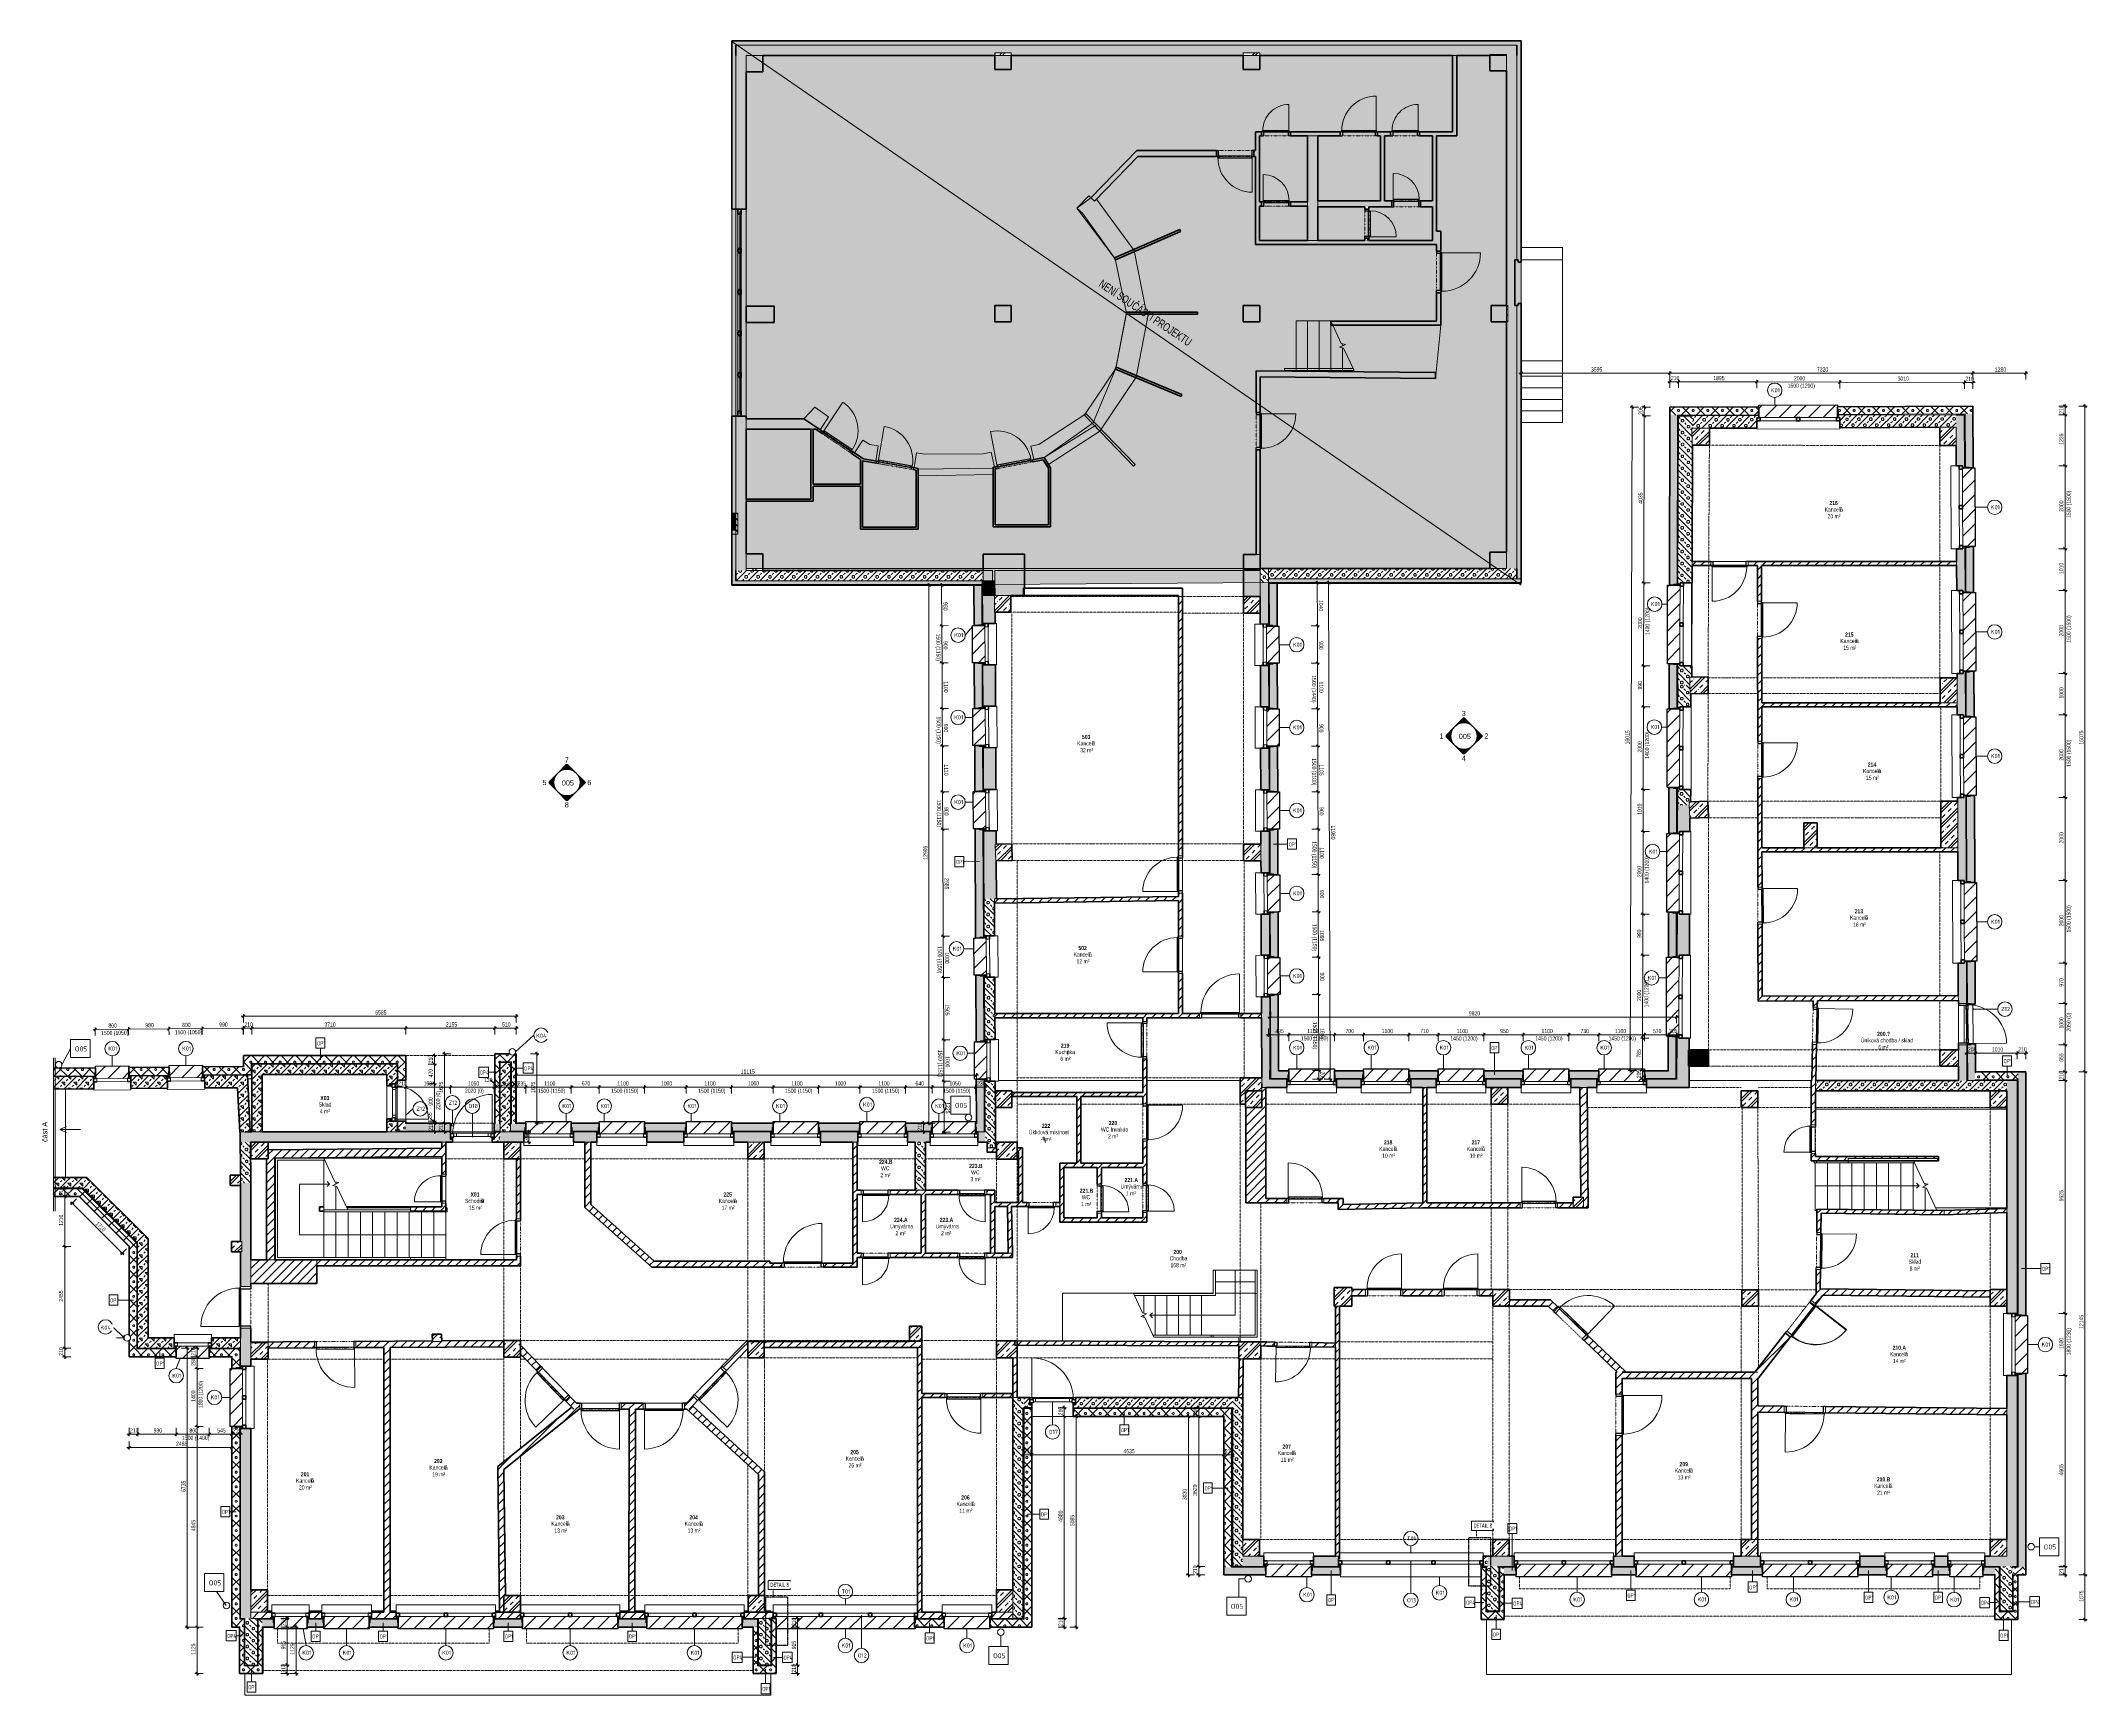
# Model space of a CAD drawing. Header units: millimetres. Extents: x 48671 to 278361, y -45352 to 20466.
# Drawn here: x 48671 to 98075, y -32078 to 7864 of the extents above; entities that cross this region are included whole.
import ezdxf

# ---------------------------------------------------------------- set-up
doc = ezdxf.new("R2010")
doc.units = ezdxf.units.MM
for name, pattern in [('3_Čárkovaná 2_5mm', [5, 2.5, -2.5]), ('Dash dot dot', [5, 2, -1, 0, -1, 0, -1]), ('Čerchovaná se dvěma tečkami', [2.59, 1, -0.53, 0, -0.53, 0, -0.53])]:
    doc.linetypes.add(name, pattern=pattern)
for name, color, linetype, lineweight in [('A-ANNO-DIMS', 211, 'Continuous', 9), ('A-ANNO-DIMS-50', 211, 'Continuous', 9), ('A-AREA', 32, 'Continuous', 13), ('A-AREA-IDEN', 2, 'Continuous', 9), ('A-DETL', 90, 'Continuous', 13), ('A-DETL-GENF', 92, 'Continuous', 13), ('A-DETL-THIN', 151, 'Continuous', 13), ('A-DOOR', 31, 'Continuous', 13), ('A-DOOR-FRAM', 31, 'Continuous', 25), ('A-FLOR', 192, 'Continuous', 13), ('A-FLOR-HRAL', 11, 'Continuous', 13), ('A-GENM', 13, 'Continuous', 13), ('A-GENM-IDEN', 13, 'Continuous', 9), ('A-GLAZ', 151, 'Continuous', 13), ('A-GLAZ-CURT', 52, 'Continuous', 13), ('A-GLAZ-CWMG', 51, 'Continuous', 13), ('A-GLAZ-IDEN', 152, 'Continuous', 9), ('A-GLAZ-SILL', 1, 'Continuous', 13), ('A-WALL', 113, 'Continuous', 13), ('A-WALL-IDEN', 211, 'Continuous', 9), ('A-WALL-PATT', 111, 'Continuous', 35), ('E-ELEC-FIXT', 91, 'Continuous', 13), ('E-POWR-CNDT-IDEN', 130, 'Continuous', 9), ('E-POWR-RISE', 130, 'Continuous', 13), ('G-ANNO-SYMB', 111, 'Continuous', 9), ('G-ANNO-TEXT', 231, 'Continuous', 9), ('I-FURN', 30, 'Continuous', 13), ('P-PIPE', 3, 'Continuous', 13), ('P-PIPE-IDEN', 2, 'Continuous', 9), ('Q-SPCQ', 91, 'Continuous', 13), ('Q-SPCQ-IDEN', 132, 'Continuous', 9), ('S-COLS', 52, 'Continuous', 13), ('S-STRS', 31, 'Continuous', 13), ('S-STRS-ANNO', 31, 'Continuous', 13), ('S-STRS-MBND', 31, 'Continuous', 13)]:
    doc.layers.add(name, color=color, linetype=linetype, lineweight=lineweight)
doc.styles.add('Arial', font='arial.ttf', dxfattribs={"height": 125})
doc.styles.add('Arial_1', font='arial.ttf', dxfattribs={"width": 0.7, "height": 100})
doc.styles.add('Arial_2', font='arial.ttf', dxfattribs={"width": 0.7, "height": 200})
doc.styles.add('Arial_B', font='arialbd.ttf', dxfattribs={"width": 0.7, "height": 100})
doc.styles.add('ISOCPEUR', font='isocpeur.ttf', dxfattribs={"width": 0.75, "height": 100})
doc.styles.add('ISOCPEUR_1', font='isocpeur.ttf', dxfattribs={"width": 0.9, "height": 100})
doc.styles.add('ISOCPEUR_2', font='isocpeur.ttf', dxfattribs={"height": 119.0625})
doc.styles.add('ISOCPEUR_3', font='isocpeur.ttf', dxfattribs={"height": 100})
doc.styles.add('Tahoma', font='tahoma.ttf', dxfattribs={"width": 0.7, "height": 100})
doc.dimstyles.new('Vnitřní_-_průhledné', dxfattribs={"dimscale": 304.8, "dimtxt": 102.02594, "dimasz": 0.213255, "dimexe": 0.164042, "dimexo": 0.0625, "dimgap": 0.032808, "dimtad": 1, "dimdec": 0, "dimrnd": 5, "dimzin": 0, "dimdsep": 46, "dimtxsty": 'Arial_1', "dimblk1": 'OBLIQUE', "dimblk2": 'OBLIQUE', "dimsah": 1, "dimcen": 0.09, "dimdle": 0.164042, "dimazin": 0, "dimtfac": 1, "dimtdec": 4, "dimtix": 1, "dimtmove": 0, "dimatfit": 3, "dimfxl": 0.492126, "dimfxlon": 1, "dimtvp": 1, "dimtolj": 1, "dimtzin": 0, "dimarcsym": 2})
doc.dimstyles.new('Vnitřní_-_průhledné_1', dxfattribs={"dimscale": 304.8, "dimtxt": 102.02594, "dimasz": 0.213255, "dimexe": 0.164042, "dimexo": 0.0625, "dimgap": 0.032808, "dimtad": 1, "dimdec": 0, "dimrnd": 5, "dimzin": 0, "dimdsep": 46, "dimtxsty": 'Arial_1', "dimblk1": 'OBLIQUE', "dimblk2": 'OBLIQUE', "dimsah": 1, "dimcen": 0.09, "dimdle": 0.164042, "dimazin": 0, "dimtfac": 1, "dimtdec": 4, "dimtix": 1, "dimtmove": 2, "dimatfit": 3, "dimfxl": 0.492126, "dimfxlon": 1, "dimtvp": 1, "dimtolj": 1, "dimtzin": 0, "dimarcsym": 2})
doc.dimstyles.new('Vnitřní_-_průhledné_2', dxfattribs={"dimscale": 304.8, "dimtxt": 102.02594, "dimasz": 0.213255, "dimexe": 0.164042, "dimexo": 0.0625, "dimgap": 0.032808, "dimtad": 1, "dimdec": 0, "dimrnd": 5, "dimzin": 0, "dimdsep": 46, "dimtxsty": 'Arial_1', "dimblk1": 'OBLIQUE', "dimblk2": 'OBLIQUE', "dimsah": 1, "dimcen": 0.09, "dimdle": 0.164042, "dimazin": 0, "dimtfac": 1, "dimtdec": 4, "dimtix": 1, "dimtmove": 1, "dimatfit": 3, "dimfxl": 0.492126, "dimfxlon": 1, "dimtvp": 1, "dimtolj": 1, "dimtzin": 0, "dimarcsym": 2})
pattern_1 = [(45, (0, 0), (-143.6841, 143.6841), []), (45, (143.68, 0), (-143.6841, 143.6841), [50.8, -152.4]), (135, (251.45, 35.92), (-143.6841, -143.6841), [101.6, -101.6]), (0, (179.6, 107.76), (143.684, 143.684), [71.842, -215.526]), (90, (251.45, 35.92), (-143.684, 143.684), [71.842, -215.526])]
pattern_2 = [(315, (65449.29, 1223.1), (143.684, 143.684), []), (270, (65516.59, 994.15), (143.684, -143.684), [25.4, -261.968]), (315, (65516.6, 968.75), (143.684, 143.684), [25.4, -177.8]), (3e-13, (65534.55, 950.79), (143.684, 143.684), [25.4, -261.968]), (45, (65559.95, 950.8), (-143.684, 143.684), [25.4, -177.8]), (270, (65577.91, 994.15), (143.684, -143.684), [25.4, -261.968]), (315, (65559.95, 1012.11), (143.684, 143.684), [25.4, -177.8]), (3e-13, (65534.55, 1012.11), (143.684, 143.684), [25.4, -261.968]), (45, (65516.6, 994.15), (-143.684, 143.684), [25.4, -177.8]), (315, (65601.13, 927.57), (143.684, 143.684), [50.8, -152.4])]
pattern_3 = [(135.182, (78326.96, -11070.65), (-143.227, -144.14), []), (90.182, (78258.93, -10841.92), (-144.1397, 143.227), [25.4, -261.968]), (135.182, (78258.85, -10816.52), (-143.227, -144.14), [25.4, -177.8]), (180.182, (78240.83, -10798.62), (-143.227, -144.1397), [25.4, -261.968]), (225.182, (78215.43, -10798.7), (144.14, -143.227), [25.4, -177.8]), (90.182, (78197.61, -10842.11), (-144.1397, 143.227), [25.4, -261.968]), (135.182, (78215.63, -10860.02), (-143.227, -144.14), [25.4, -177.8]), (180.182, (78241.03, -10859.94), (-143.227, -144.1397), [25.4, -261.968]), (225.182, (78258.93, -10841.92), (144.14, -143.227), [25.4, -177.8]), (135.182, (78174.18, -10775.6), (-143.227, -144.14), [50.8, -152.4])]
pattern_4 = [(45, (0, 0), (0.0007, 353.5527), []), (315, (0, 0), (353.5527, -0.0007), []), (270, (153.68, 9.56), (176.771, -176.771), [19.139, -334.416]), (270, (199.87, 9.56), (176.771, -176.771), [19.139, -334.416]), (0, (166.57, 23.1), (176.771, 176.771), [19.139, -334.416]), (0, (166.57, -23.1), (176.771, 176.771), [19.139, -334.416]), (45, (153.68, 9.56), (0.0007, 353.5527), [19.139, -230.861]), (45, (186.35, -23.1), (0.0007, 353.5527), [19.139, -230.861]), (315, (186.35, 23.1), (353.5527, -0.0007), [19.139, -230.861]), (315, (153.68, -9.56), (353.5527, -0.0007), [19.139, -230.861])]
pattern_5 = [(45, (0, 0), (-106.06602, 106.06602), [])]
pattern_6 = [(45, (0, 0), (-179.6051, 179.6051), []), (45, (71.84, 0), (-179.6051, 179.6051), []), (45, (215.53, 0), (-107.7631, 251.4472), [101.6, -50.8, 1.676, -49.124])]
pattern_7 = [(45, (0, 0), (-179.6051, 179.6051), []), (45, (71.84, -5e-14), (-179.6051, 179.6051), []), (45, (215.53, -2e-13), (-107.7631, 251.4472), [101.6, -50.8, 1.676, -49.124])]
pattern_8 = [(315.265, (71425.09, -9087.78), (143.018, 144.347), []), (270.265, (71493.45, -9316.41), (144.347, -143.018), [25.4, -261.968]), (315.265, (71493.57, -9341.81), (143.018, 144.347), [25.4, -177.8]), (0.265, (71511.61, -9359.69), (143.018, 144.347), [25.4, -261.968]), (45.265, (71537.01, -9359.57), (-144.347, 143.018), [25.4, -177.8]), (270.265, (71554.77, -9316.13), (144.347, -143.018), [25.4, -261.968]), (315.265, (71536.73, -9298.25), (143.018, 144.347), [25.4, -177.8]), (0.265, (71511.33, -9298.37), (143.018, 144.347), [25.4, -261.968]), (45.265, (71493.45, -9316.41), (-144.347, 143.018), [25.4, -177.8]), (315.265, (71578.3, -9382.6), (143.018, 144.347), [50.8, -152.4])]

# ---------------------------------------------------------------- blocks, each defined once
blk = doc.blocks.new('Betonový pravoúhlý sloup - 400 x 480mm-2012646-1NP_NÁVRH B')
at = {"layer": 'S-COLS'}
blk.add_hatch(color=256, dxfattribs=at).paths.add_polyline_path([(-200, -240), (200, -240), (200, 240), (-200, 240)])
at = {"layer": 'S-COLS', "lineweight": 35}
for p, q in [((200, 240), (-200, 240)), ((-200, 240), (-200, -240)), ((200, -240), (200, 240)), ((-200, -240), (200, -240))]:
    blk.add_line(p, q, dxfattribs=at)
blk = doc.blocks.new('DVERE_1k_oblozka - DD03_01_900x1970_koupelna-1549517-1NP_NÁVRH B')
at = {"layer": 'A-DOOR'}
for p, q in [((-500, 78), (-450, 78)), ((-500, -72), (-500, 78)), ((-450, 78), (-450, -72)), ((450, 78), (500, 78)), ((450, -72), (450, 78)), ((500, 78), (500, -72)), ((-450, -72), (-500, -72)), ((-465, -72), (-465, -1032)), ((355, -102), (-355, -102)), ((500, -72), (450, -72)), ((465, -102), (465, -72))]:
    blk.add_line(p, q, dxfattribs=at)
at = {"layer": 'A-DOOR', "linetype": 'Čerchovaná se dvěma tečkami'}
for p, q in [((-450, 78), (450, 78)), ((-450, -72), (450, -72))]:
    blk.add_line(p, q, dxfattribs=at)
at = {"layer": 'A-DOOR', "lineweight": 25}
for p, q in [((-465, -87), (-450, -87)), ((-465, -102), (-465, -87)), ((465, -102), (-465, -102)), ((-450, -62), (450, -62)), ((-450, -87), (-450, -72)), ((450, -72), (450, -87)), ((450, -87), (465, -87)), ((465, -87), (465, -102))]:
    blk.add_line(p, q, dxfattribs=at)
at = {"layer": 'A-DOOR'}
blk.add_arc((-465, -102), 930, 270, 0, dxfattribs=at)
at = {"layer": 'A-DOOR-FRAM'}
for p, q in [((-500, 78), (-450, 78)), ((-450, 78), (-450, -72)), ((450, -72), (450, 78)), ((500, 78), (450, 78)), ((-450, -72), (-500, -72)), ((450, -72), (500, -72))]:
    blk.add_line(p, q, dxfattribs=at)
blk = doc.blocks.new('DVERE_1k_oblozka - DD03_01_900x1970_koupelna-1549516-1NP_NÁVRH B')
at = {"layer": 'A-DOOR'}
for p, q in [((-465, 72), (-465, 1032)), ((-450, 72), (-500, 72)), ((-500, 72), (-500, -78)), ((-450, -78), (-450, 72)), ((355, 102), (-355, 102)), ((500, 72), (450, 72)), ((450, 72), (450, -78)), ((465, 102), (465, 72)), ((500, -78), (500, 72)), ((-500, -78), (-450, -78)), ((450, -78), (500, -78))]:
    blk.add_line(p, q, dxfattribs=at)
at = {"layer": 'A-DOOR', "lineweight": 25}
for p, q in [((465, 102), (-465, 102)), ((-465, 102), (-465, 87)), ((-465, 87), (-450, 87)), ((-450, 87), (-450, 72)), ((-450, 62), (450, 62)), ((450, 72), (450, 87)), ((450, 87), (465, 87)), ((465, 87), (465, 102))]:
    blk.add_line(p, q, dxfattribs=at)
at = {"layer": 'A-DOOR', "linetype": 'Čerchovaná se dvěma tečkami'}
for p, q in [((-450, 72), (450, 72)), ((-450, -78), (450, -78))]:
    blk.add_line(p, q, dxfattribs=at)
at = {"layer": 'A-DOOR'}
blk.add_arc((-465, 102), 930, 360, 90, dxfattribs=at)
at = {"layer": 'A-DOOR-FRAM'}
for p, q in [((-450, 72), (-500, 72)), ((-450, -78), (-450, 72)), ((450, 72), (450, -78)), ((450, 72), (500, 72)), ((-500, -78), (-450, -78)), ((500, -78), (450, -78))]:
    blk.add_line(p, q, dxfattribs=at)
blk = doc.blocks.new('DVERE_1k_oblozka - DD03_01_900x1970_koupelna-1549515-1NP_NÁVRH B')
at = {"layer": 'A-DOOR'}
for p, q in [((-500, 78), (-450, 78)), ((-500, -72), (-500, 78)), ((-450, 78), (-450, -72)), ((450, 78), (500, 78)), ((450, -72), (450, 78)), ((500, 78), (500, -72)), ((-450, -72), (-500, -72)), ((-465, -72), (-465, -1032)), ((355, -102), (-355, -102)), ((500, -72), (450, -72)), ((465, -102), (465, -72))]:
    blk.add_line(p, q, dxfattribs=at)
at = {"layer": 'A-DOOR', "linetype": 'Čerchovaná se dvěma tečkami'}
for p, q in [((-450, 78), (450, 78)), ((-450, -72), (450, -72))]:
    blk.add_line(p, q, dxfattribs=at)
at = {"layer": 'A-DOOR', "lineweight": 25}
for p, q in [((-465, -87), (-450, -87)), ((-465, -102), (-465, -87)), ((465, -102), (-465, -102)), ((-450, -62), (450, -62)), ((-450, -87), (-450, -72)), ((450, -72), (450, -87)), ((450, -87), (465, -87)), ((465, -87), (465, -102))]:
    blk.add_line(p, q, dxfattribs=at)
at = {"layer": 'A-DOOR'}
blk.add_arc((-465, -102), 930, 270, 0, dxfattribs=at)
at = {"layer": 'A-DOOR-FRAM'}
for p, q in [((-500, 78), (-450, 78)), ((-450, 78), (-450, -72)), ((450, -72), (450, 78)), ((500, 78), (450, 78)), ((-450, -72), (-500, -72)), ((450, -72), (500, -72))]:
    blk.add_line(p, q, dxfattribs=at)
blk = doc.blocks.new('DVERE_1k_oblozka - DD03_01_900x1970_koupelna-1549518-1NP_NÁVRH B')
at = {"layer": 'A-DOOR'}
for p, q in [((-500, 53), (-450, 53)), ((-500, -47), (-500, 53)), ((-450, 53), (-450, -47)), ((450, 53), (500, 53)), ((450, -47), (450, 53)), ((500, 53), (500, -47)), ((-450, -47), (-500, -47)), ((-465, -47), (-465, -1007)), ((355, -77), (-355, -77)), ((500, -47), (450, -47)), ((465, -77), (465, -47))]:
    blk.add_line(p, q, dxfattribs=at)
at = {"layer": 'A-DOOR', "linetype": 'Čerchovaná se dvěma tečkami'}
for p, q in [((-450, 53), (450, 53)), ((-450, -47), (450, -47))]:
    blk.add_line(p, q, dxfattribs=at)
at = {"layer": 'A-DOOR', "lineweight": 25}
for p, q in [((-465, -62), (-450, -62)), ((-465, -77), (-465, -62)), ((465, -77), (-465, -77)), ((-450, -37), (450, -37)), ((-450, -62), (-450, -47)), ((450, -47), (450, -62)), ((450, -62), (465, -62)), ((465, -62), (465, -77))]:
    blk.add_line(p, q, dxfattribs=at)
at = {"layer": 'A-DOOR'}
blk.add_arc((-465, -77), 930, 270, 0, dxfattribs=at)
at = {"layer": 'A-DOOR-FRAM'}
for p, q in [((-500, 53), (-450, 53)), ((-450, 53), (-450, -47)), ((450, -47), (450, 53)), ((500, 53), (450, 53)), ((-450, -47), (-500, -47)), ((450, -47), (500, -47))]:
    blk.add_line(p, q, dxfattribs=at)
blk = doc.blocks.new('DVERE_1k_oblozka - DD03_01_600x1970_koupelna-1549511-1NP_NÁVRH B')
at = {"layer": 'A-DOOR'}
for p, q in [((-350, 53), (-300, 53)), ((-350, -47), (-350, 53)), ((-300, 53), (-300, -47)), ((300, 53), (350, 53)), ((300, -47), (300, 53)), ((350, 53), (350, -47)), ((-300, -47), (-350, -47)), ((-315, -47), (-315, -707)), ((205, -77), (-205, -77)), ((350, -47), (300, -47)), ((315, -77), (315, -47))]:
    blk.add_line(p, q, dxfattribs=at)
at = {"layer": 'A-DOOR', "linetype": 'Čerchovaná se dvěma tečkami'}
for p, q in [((-300, 53), (300, 53)), ((-300, -47), (300, -47))]:
    blk.add_line(p, q, dxfattribs=at)
at = {"layer": 'A-DOOR', "lineweight": 25}
for p, q in [((-315, -62), (-300, -62)), ((-315, -77), (-315, -62)), ((315, -77), (-315, -77)), ((-300, -37), (300, -37)), ((-300, -62), (-300, -47)), ((300, -47), (300, -62)), ((300, -62), (315, -62)), ((315, -62), (315, -77))]:
    blk.add_line(p, q, dxfattribs=at)
at = {"layer": 'A-DOOR'}
blk.add_arc((-315, -77), 630, 270, 0, dxfattribs=at)
at = {"layer": 'A-DOOR-FRAM'}
for p, q in [((-350, 53), (-300, 53)), ((-300, 53), (-300, -47)), ((300, -47), (300, 53)), ((350, 53), (300, 53)), ((-300, -47), (-350, -47)), ((300, -47), (350, -47))]:
    blk.add_line(p, q, dxfattribs=at)
blk = doc.blocks.new('DVERE_1k_oblozka - DD03_01_600x1970_koupelna-1549509-1NP_NÁVRH B')
at = {"layer": 'A-DOOR'}
for p, q in [((-315, 47), (-315, 707)), ((-300, 47), (-350, 47)), ((-350, 47), (-350, -53)), ((-300, -53), (-300, 47)), ((205, 77), (-205, 77)), ((350, 47), (300, 47)), ((300, 47), (300, -53)), ((315, 77), (315, 47)), ((350, -53), (350, 47)), ((-350, -53), (-300, -53)), ((300, -53), (350, -53))]:
    blk.add_line(p, q, dxfattribs=at)
at = {"layer": 'A-DOOR', "lineweight": 25}
for p, q in [((315, 77), (-315, 77)), ((-315, 77), (-315, 62)), ((-315, 62), (-300, 62)), ((-300, 62), (-300, 47)), ((-300, 37), (300, 37)), ((300, 47), (300, 62)), ((300, 62), (315, 62)), ((315, 62), (315, 77))]:
    blk.add_line(p, q, dxfattribs=at)
at = {"layer": 'A-DOOR', "linetype": 'Čerchovaná se dvěma tečkami'}
for p, q in [((-300, 47), (300, 47)), ((-300, -53), (300, -53))]:
    blk.add_line(p, q, dxfattribs=at)
at = {"layer": 'A-DOOR'}
blk.add_arc((-315, 77), 630, 360, 90, dxfattribs=at)
at = {"layer": 'A-DOOR-FRAM'}
for p, q in [((-300, 47), (-350, 47)), ((-300, -53), (-300, 47)), ((300, 47), (300, -53)), ((300, 47), (350, 47)), ((-350, -53), (-300, -53)), ((350, -53), (300, -53))]:
    blk.add_line(p, q, dxfattribs=at)
blk = doc.blocks.new('DVERE_1k_oblozka - DD03_01_800x1970_koupelna-1549521-1NP_NÁVRH B')
at = {"layer": 'A-DOOR'}
for p, q in [((-415, 47), (-415, 907)), ((-400, 47), (-450, 47)), ((-450, 47), (-450, -53)), ((-400, -53), (-400, 47)), ((305, 77), (-305, 77)), ((450, 47), (400, 47)), ((400, 47), (400, -53)), ((415, 77), (415, 47)), ((450, -53), (450, 47)), ((-450, -53), (-400, -53)), ((400, -53), (450, -53))]:
    blk.add_line(p, q, dxfattribs=at)
at = {"layer": 'A-DOOR', "lineweight": 25}
for p, q in [((415, 77), (-415, 77)), ((-415, 77), (-415, 62)), ((-415, 62), (-400, 62)), ((-400, 62), (-400, 47)), ((-400, 37), (400, 37)), ((400, 47), (400, 62)), ((400, 62), (415, 62)), ((415, 62), (415, 77))]:
    blk.add_line(p, q, dxfattribs=at)
at = {"layer": 'A-DOOR', "linetype": 'Čerchovaná se dvěma tečkami'}
for p, q in [((-400, 47), (400, 47)), ((-400, -53), (400, -53))]:
    blk.add_line(p, q, dxfattribs=at)
at = {"layer": 'A-DOOR'}
blk.add_arc((-415, 77), 830, 360, 90, dxfattribs=at)
at = {"layer": 'A-DOOR-FRAM'}
for p, q in [((-400, 47), (-450, 47)), ((-400, -53), (-400, 47)), ((400, 47), (400, -53)), ((400, 47), (450, 47)), ((-450, -53), (-400, -53)), ((450, -53), (400, -53))]:
    blk.add_line(p, q, dxfattribs=at)
blk = doc.blocks.new('DVERE_1k_oblozka - DD03_01_800x1970_koupelna-1549489-1NP_NÁVRH B')
at = {"layer": 'A-DOOR'}
for p, q in [((-415, 47), (-415, 907)), ((-400, 47), (-450, 47)), ((-450, 47), (-450, -53)), ((-400, -53), (-400, 47)), ((305, 77), (-305, 77)), ((450, 47), (400, 47)), ((400, 47), (400, -53)), ((415, 77), (415, 47)), ((450, -53), (450, 47)), ((-450, -53), (-400, -53)), ((400, -53), (450, -53))]:
    blk.add_line(p, q, dxfattribs=at)
at = {"layer": 'A-DOOR', "lineweight": 25}
for p, q in [((415, 77), (-415, 77)), ((-415, 77), (-415, 62)), ((-415, 62), (-400, 62)), ((-400, 62), (-400, 47)), ((-400, 37), (400, 37)), ((400, 47), (400, 62)), ((400, 62), (415, 62)), ((415, 62), (415, 77))]:
    blk.add_line(p, q, dxfattribs=at)
at = {"layer": 'A-DOOR', "linetype": 'Čerchovaná se dvěma tečkami'}
for p, q in [((-400, 47), (400, 47)), ((-400, -53), (400, -53))]:
    blk.add_line(p, q, dxfattribs=at)
at = {"layer": 'A-DOOR'}
blk.add_arc((-415, 77), 830, 360, 90, dxfattribs=at)
at = {"layer": 'A-DOOR-FRAM'}
for p, q in [((-400, 47), (-450, 47)), ((-400, -53), (-400, 47)), ((400, 47), (400, -53)), ((400, 47), (450, 47)), ((-450, -53), (-400, -53)), ((450, -53), (400, -53))]:
    blk.add_line(p, q, dxfattribs=at)
blk = doc.blocks.new('DVERE_1k_oblozka - DD03_01_800x1970_koupelna-1549510-1NP_NÁVRH B')
at = {"layer": 'A-DOOR'}
for p, q in [((-450, 53), (-400, 53)), ((-450, -47), (-450, 53)), ((-400, 53), (-400, -47)), ((400, 53), (450, 53)), ((400, -47), (400, 53)), ((450, 53), (450, -47)), ((-400, -47), (-450, -47)), ((-415, -47), (-415, -907)), ((305, -77), (-305, -77)), ((450, -47), (400, -47)), ((415, -77), (415, -47))]:
    blk.add_line(p, q, dxfattribs=at)
at = {"layer": 'A-DOOR', "linetype": 'Čerchovaná se dvěma tečkami'}
for p, q in [((-400, 53), (400, 53)), ((-400, -47), (400, -47))]:
    blk.add_line(p, q, dxfattribs=at)
at = {"layer": 'A-DOOR', "lineweight": 25}
for p, q in [((-415, -62), (-400, -62)), ((-415, -77), (-415, -62)), ((415, -77), (-415, -77)), ((-400, -37), (400, -37)), ((-400, -62), (-400, -47)), ((400, -47), (400, -62)), ((400, -62), (415, -62)), ((415, -62), (415, -77))]:
    blk.add_line(p, q, dxfattribs=at)
at = {"layer": 'A-DOOR'}
blk.add_arc((-415, -77), 830, 270, 0, dxfattribs=at)
at = {"layer": 'A-DOOR-FRAM'}
for p, q in [((-450, 53), (-400, 53)), ((-400, 53), (-400, -47)), ((400, -47), (400, 53)), ((450, 53), (400, 53)), ((-400, -47), (-450, -47)), ((400, -47), (450, -47))]:
    blk.add_line(p, q, dxfattribs=at)
blk = doc.blocks.new('Betonový čtvercový sloup - 400 x 400-2030943-1NP_NÁVRH B')
at = {"layer": 'S-COLS', "color": 9, "lineweight": 35}
for p, q in [((200, 200), (-200, 200)), ((-200, 200), (-200, -200)), ((200, -200), (200, 200)), ((-200, -200), (200, -200))]:
    blk.add_line(p, q, dxfattribs=at)
blk = doc.blocks.new('Betonový čtvercový sloup - 400 x 400-V1-1NP_NÁVRH B')
at = {"layer": 'S-COLS', "color": 9, "lineweight": 35}
for p, q in [((200, 200), (-200, 200)), ((-200, 200), (-200, -200)), ((200, -200), (200, 200)), ((-200, -200), (200, -200))]:
    blk.add_line(p, q, dxfattribs=at)
blk = doc.blocks.new('DVERE_1k_oblozka - DD03_01_800x1970_koupelna-1935638-1NP_NÁVRH B')
at = {"layer": 'A-DOOR'}
for p, q in [((-415, 57), (-415, 917)), ((-400, 57), (-450, 57)), ((-450, 57), (-450, -63)), ((-400, -63), (-400, 57)), ((305, 87), (-305, 87)), ((450, 57), (400, 57)), ((400, 57), (400, -63)), ((415, 87), (415, 57)), ((450, -63), (450, 57)), ((-450, -63), (-400, -63)), ((400, -63), (450, -63))]:
    blk.add_line(p, q, dxfattribs=at)
at = {"layer": 'A-DOOR', "lineweight": 25}
for p, q in [((415, 87), (-415, 87)), ((-415, 87), (-415, 72)), ((-415, 72), (-400, 72)), ((-400, 72), (-400, 57)), ((-400, 47), (400, 47)), ((400, 57), (400, 72)), ((400, 72), (415, 72)), ((415, 72), (415, 87))]:
    blk.add_line(p, q, dxfattribs=at)
at = {"layer": 'A-DOOR', "linetype": 'Čerchovaná se dvěma tečkami'}
for p, q in [((-400, 57), (400, 57)), ((-400, -63), (400, -63))]:
    blk.add_line(p, q, dxfattribs=at)
at = {"layer": 'A-DOOR'}
blk.add_arc((-415, 87), 830, 360, 90, dxfattribs=at)
at = {"layer": 'A-DOOR-FRAM'}
for p, q in [((-400, 57), (-450, 57)), ((-400, -63), (-400, 57)), ((400, 57), (400, -63)), ((400, 57), (450, 57)), ((-450, -63), (-400, -63)), ((450, -63), (400, -63))]:
    blk.add_line(p, q, dxfattribs=at)
blk = doc.blocks.new('OKNO_1k_nadsvetlik - OKNO_1k_nadsvetlik_900 x 1500-2283953-1NP_NÁVRH B')
at = {"layer": 'A-GLAZ'}
h = blk.add_hatch(dxfattribs=at)
h.set_pattern_fill('FP_29', color=256, style=0, pattern_type=2)
h.set_pattern_definition([(359.50002, (-50240.765, 17727.03), (75.37499, 42.643887), [50, -100]), (59.5, (-50190.767, 17726.595), (0.756835, 86.598598), [50, -100]), (299.5, (-50190.767, 17726.595), (74.61817, -43.954737), [50, -100])])
h.paths.add_polyline_path([(-450, 100), (-400, 100), (-400, 150), (-450, 150), (-450, 141)])
h.paths.add_polyline_path([(400, 100), (450, 100), (450, 150), (400, 150)])
at = {"layer": 'A-GLAZ', "lineweight": 35}
for p, q in [((-450, 100), (-400, 100)), ((-370, 100), (-450, 100)), ((-450, 20), (-370, 20)), ((-400, 100), (-400, 150)), ((450, 100), (370, 100)), ((370, 20), (450, 20)), ((400, 150), (400, 100)), ((400, 100), (450, 100))]:
    blk.add_line(p, q, dxfattribs=at)
at = {"layer": 'A-GLAZ'}
for p, q in [((370, 100), (-370, 100)), ((-370, 100), (-370, 20)), ((-370, 20), (370, 20)), ((370, 20), (370, 100))]:
    blk.add_line(p, q, dxfattribs=at)
blk = doc.blocks.new('parapet s nosem_vnitní - parapet s nosem_vnitní-1280301-1NP_NÁVRH B')
at = {"layer": 'A-GENM'}
for p, q in [((-450, -190), (-450, -170)), ((-450, -190), (-450, -200)), ((-450, -200), (450, -200)), ((450, -170), (450, -190)), ((450, -200), (450, -190))]:
    blk.add_line(p, q, dxfattribs=at)
blk = doc.blocks.new('parapet_ext - parapet_ext-1802001-1NP_NÁVRH B')
at = {"layer": 'Q-SPCQ'}
h = blk.add_hatch(dxfattribs=at)
h.set_pattern_fill('FP_30', color=11, style=0, pattern_type=2)
h.set_pattern_definition([(44.5, (-50240.76, 17627.03), (-175.2273, 178.3126), [])])
h.paths.add_polyline_path([(-400, 0), (400, 0), (400, 300), (-400, 300), (-400, 0)])
at = {"layer": 'Q-SPCQ', "color": 21, "lineweight": 25}
for p, q in [((-400, 258), (-400, 300)), ((-400, 300), (400, 300)), ((400, 300), (400, 258))]:
    blk.add_line(p, q, dxfattribs=at)
blk = doc.blocks.new('OKNO_1k_nadsvetlik - OKNO_1k_nadsvetlik_900 x 1500-V2-1NP_NÁVRH B')
at = {"layer": 'A-GLAZ'}
h = blk.add_hatch(dxfattribs=at)
h.set_pattern_fill('FP_31', color=256, style=0, pattern_type=2)
h.set_pattern_definition([(359.50002, (-52020.765, 17727.03), (75.37499, 42.643887), [50, -100]), (59.5, (-51970.767, 17726.595), (0.756835, 86.598598), [50, -100]), (299.5, (-51970.767, 17726.595), (74.61817, -43.954737), [50, -100])])
h.paths.add_polyline_path([(-450, 100), (-400, 100), (-400, 150), (-450, 150), (-450, 142)])
h.paths.add_polyline_path([(400, 100), (450, 100), (450, 150), (400, 150)])
at = {"layer": 'A-GLAZ', "lineweight": 35}
for p, q in [((-450, 100), (-400, 100)), ((-370, 100), (-450, 100)), ((-450, 20), (-370, 20)), ((-400, 100), (-400, 150)), ((450, 100), (370, 100)), ((370, 20), (450, 20)), ((400, 150), (400, 100)), ((400, 100), (450, 100))]:
    blk.add_line(p, q, dxfattribs=at)
at = {"layer": 'A-GLAZ'}
for p, q in [((370, 100), (-370, 100)), ((-370, 100), (-370, 20)), ((-370, 20), (370, 20)), ((370, 20), (370, 100))]:
    blk.add_line(p, q, dxfattribs=at)
blk = doc.blocks.new('parapet_ext - parapet_ext-V3-1NP_NÁVRH B')
at = {"layer": 'Q-SPCQ'}
h = blk.add_hatch(dxfattribs=at)
h.set_pattern_fill('FP_32', color=11, style=0, pattern_type=2)
h.set_pattern_definition([(44.5, (-52020.76, 17627.03), (-175.2273, 178.3126), [])])
h.paths.add_polyline_path([(-400, 0), (400, 0), (400, 300), (-400, 300), (-400, 0)])
at = {"layer": 'Q-SPCQ', "color": 21, "lineweight": 25}
for p, q in [((-400, 258), (-400, 300)), ((-400, 300), (400, 300)), ((400, 300), (400, 258))]:
    blk.add_line(p, q, dxfattribs=at)
blk = doc.blocks.new('OKNO_1k_nadsvetlik - OKNO_1k_nadsvetlik_1200 x 1500-1969479-1NP_NÁVRH B')
at = {"layer": 'A-GLAZ'}
h = blk.add_hatch(dxfattribs=at)
h.set_pattern_fill('FP_33', color=256, style=0, pattern_type=2)
h.set_pattern_definition([(0, (-66897.446, 18603.17), (75, 43.3), [50, -100]), (60, (-66847.446, 18603.17), (0.0011, 86.601905), [50, -100]), (300, (-66847.446, 18603.17), (74.9989, -43.301905), [50, -100])])
h.paths.add_polyline_path([(594, 75), (600, 75), (600, 125), (550, 125), (550, 75)])
h.paths.add_polyline_path([(-550, 75), (-550, 125), (-600, 125), (-600, 75), (-570, 75)])
at = {"layer": 'A-GLAZ', "lineweight": 35}
for p, q in [((-600, 75), (-550, 75)), ((-520, 75), (-600, 75)), ((-550, 75), (-550, 125)), ((600, 75), (520, 75)), ((550, 125), (550, 75)), ((550, 75), (600, 75)), ((-600, -5), (-520, -5)), ((520, -5), (600, -5))]:
    blk.add_line(p, q, dxfattribs=at)
at = {"layer": 'A-GLAZ'}
for p, q in [((520, 75), (-520, 75)), ((-520, 75), (-520, -5)), ((520, -5), (520, 75)), ((-520, -5), (520, -5))]:
    blk.add_line(p, q, dxfattribs=at)
blk = doc.blocks.new('parapet s nosem_vnitní - parapet s nosem_vnitní-1280356-1NP_NÁVRH B')
at = {"layer": 'A-GENM'}
for p, q in [((-600, -190), (-600, -120)), ((-600, -190), (-600, -200)), ((-600, -200), (600, -200)), ((600, -120), (600, -190)), ((600, -200), (600, -190))]:
    blk.add_line(p, q, dxfattribs=at)
blk = doc.blocks.new('parapet_ext - parapet_ext-1802071-1NP_NÁVRH B')
at = {"layer": 'Q-SPCQ'}
h = blk.add_hatch(dxfattribs=at)
h.set_pattern_fill('FP_34', color=11, style=0, pattern_type=2)
h.set_pattern_definition([(45, (-66897.45, 18528.17), (-176.7767, 176.7767), [])])
h.paths.add_polyline_path([(-520, 0), (550, 0), (550, 300), (-550, 300), (-550, 0), (-540, 0)])
at = {"layer": 'Q-SPCQ', "color": 21, "lineweight": 25}
for p, q in [((-550, 258), (-550, 300)), ((-550, 300), (550, 300)), ((550, 300), (550, 258))]:
    blk.add_line(p, q, dxfattribs=at)
blk = doc.blocks.new('OKNO_1k_nadsvetlik - OKNO_1k_nadsvetlik_1200 x 1500-V4-1NP_NÁVRH B')
at = {"layer": 'A-GLAZ'}
h = blk.add_hatch(dxfattribs=at)
h.set_pattern_fill('FP_35', color=256, style=0, pattern_type=2)
h.set_pattern_definition([(0, (-68997.446, 18603.17), (75, 43.3), [50, -100]), (60, (-68947.446, 18603.17), (0.0011, 86.601905), [50, -100]), (300, (-68947.446, 18603.17), (74.9989, -43.301905), [50, -100])])
h.paths.add_polyline_path([(550, 75), (600, 75), (600, 125), (550, 125)])
h.paths.add_polyline_path([(-550, 75), (-550, 125), (-600, 125), (-600, 75), (-570, 75)])
at = {"layer": 'A-GLAZ', "lineweight": 35}
for p, q in [((-600, 75), (-550, 75)), ((-520, 75), (-600, 75)), ((-550, 75), (-550, 125)), ((600, 75), (520, 75)), ((550, 125), (550, 75)), ((550, 75), (600, 75)), ((-600, -5), (-520, -5)), ((520, -5), (600, -5))]:
    blk.add_line(p, q, dxfattribs=at)
at = {"layer": 'A-GLAZ'}
for p, q in [((520, 75), (-520, 75)), ((-520, 75), (-520, -5)), ((520, -5), (520, 75)), ((-520, -5), (520, -5))]:
    blk.add_line(p, q, dxfattribs=at)
blk = doc.blocks.new('parapet_ext - parapet_ext-V5-1NP_NÁVRH B')
at = {"layer": 'Q-SPCQ'}
h = blk.add_hatch(dxfattribs=at)
h.set_pattern_fill('FP_36', color=11, style=0, pattern_type=2)
h.set_pattern_definition([(45, (-68997.45, 18528.17), (-176.7767, 176.7767), [])])
h.paths.add_polyline_path([(-372, 0), (550, 0), (550, 300), (-550, 300), (-550, 0), (-520, 0)])
at = {"layer": 'Q-SPCQ', "color": 21, "lineweight": 25}
for p, q in [((-550, 258), (-550, 300)), ((-550, 300), (550, 300)), ((550, 300), (550, 258))]:
    blk.add_line(p, q, dxfattribs=at)
blk = doc.blocks.new('OKNO_1k_nadsvetlik - OKNO_1k_nadsvetlik_1150 x 1500-2031593-1NP_NÁVRH B')
at = {"layer": 'A-GLAZ'}
h = blk.add_hatch(dxfattribs=at)
h.set_pattern_fill('FP_37', color=256, style=0, pattern_type=2)
h.set_pattern_definition([(0, (-70714.446, 18603.17), (75, 43.3), [50, -100]), (60, (-70664.446, 18603.17), (0.0011, 86.601905), [50, -100]), (300, (-70664.446, 18603.17), (74.9989, -43.301905), [50, -100])])
h.paths.add_polyline_path([(575, 75), (575, 125), (525, 125), (525, 75), (557, 75)])
h.paths.add_polyline_path([(-545, 75), (-525, 75), (-525, 125), (-575, 125), (-575, 75)])
at = {"layer": 'A-GLAZ', "lineweight": 35}
for p, q in [((-575, 75), (-525, 75)), ((-495, 75), (-575, 75)), ((-525, 75), (-525, 125)), ((575, 75), (495, 75)), ((525, 125), (525, 75)), ((525, 75), (575, 75)), ((-575, -5), (-495, -5)), ((495, -5), (575, -5))]:
    blk.add_line(p, q, dxfattribs=at)
at = {"layer": 'A-GLAZ'}
for p, q in [((495, 75), (-495, 75)), ((-495, 75), (-495, -5)), ((495, -5), (495, 75)), ((-495, -5), (495, -5))]:
    blk.add_line(p, q, dxfattribs=at)
blk = doc.blocks.new('parapet s nosem_vnitní - parapet s nosem_vnitní-2031591-1NP_NÁVRH B')
at = {"layer": 'A-GENM'}
for p, q in [((-575, -190), (-575, -120)), ((-575, -190), (-575, -200)), ((-575, -200), (575, -200)), ((575, -120), (575, -190)), ((575, -200), (575, -190))]:
    blk.add_line(p, q, dxfattribs=at)
blk = doc.blocks.new('parapet_ext - parapet_ext-2031592-1NP_NÁVRH B')
at = {"layer": 'Q-SPCQ'}
h = blk.add_hatch(dxfattribs=at)
h.set_pattern_fill('FP_38', color=11, style=0, pattern_type=2)
h.set_pattern_definition([(45, (-70714.45, 18528.17), (-176.7767, 176.7767), [])])
h.paths.add_polyline_path([(368, 0), (525, 0), (525, 300), (-525, 300), (-525, 0), (179, 0)])
at = {"layer": 'Q-SPCQ', "color": 21, "lineweight": 25}
for p, q in [((-525, 258), (-525, 300)), ((-525, 300), (525, 300)), ((525, 300), (525, 258))]:
    blk.add_line(p, q, dxfattribs=at)
blk = doc.blocks.new('OKNO_1k_nadsvetlik - OKNO_1k_nadsvetlik_1200 x 1500-V6-1NP_NÁVRH B')
at = {"layer": 'A-GLAZ'}
h = blk.add_hatch(dxfattribs=at)
h.set_pattern_fill('FP_39', color=256, style=0, pattern_type=2)
h.set_pattern_definition([(0, (-64797.446, 18603.17), (75, 43.3), [50, -100]), (60, (-64747.446, 18603.17), (0.0011, 86.601905), [50, -100]), (300, (-64747.446, 18603.17), (74.9989, -43.301905), [50, -100])])
h.paths.add_polyline_path([(550, 75), (600, 75), (600, 125), (550, 125)])
h.paths.add_polyline_path([(-550, 75), (-550, 125), (-600, 125), (-600, 75), (-570, 75)])
at = {"layer": 'A-GLAZ', "lineweight": 35}
for p, q in [((-600, 75), (-550, 75)), ((-520, 75), (-600, 75)), ((-550, 75), (-550, 125)), ((600, 75), (520, 75)), ((550, 125), (550, 75)), ((550, 75), (600, 75)), ((-600, -5), (-520, -5)), ((520, -5), (600, -5))]:
    blk.add_line(p, q, dxfattribs=at)
at = {"layer": 'A-GLAZ'}
for p, q in [((520, 75), (-520, 75)), ((-520, 75), (-520, -5)), ((520, -5), (520, 75)), ((-520, -5), (520, -5))]:
    blk.add_line(p, q, dxfattribs=at)
blk = doc.blocks.new('parapet_ext - parapet_ext-V7-1NP_NÁVRH B')
at = {"layer": 'Q-SPCQ'}
h = blk.add_hatch(dxfattribs=at)
h.set_pattern_fill('FP_40', color=11, style=0, pattern_type=2)
h.set_pattern_definition([(45, (-64797.45, 18528.17), (-176.7767, 176.7767), [])])
h.paths.add_polyline_path([(47, 0), (550, 0), (550, 300), (-550, 300), (-550, 0), (-520, 0)])
at = {"layer": 'Q-SPCQ', "color": 21, "lineweight": 25}
for p, q in [((-550, 258), (-550, 300)), ((-550, 300), (550, 300)), ((550, 300), (550, 258))]:
    blk.add_line(p, q, dxfattribs=at)
blk = doc.blocks.new('OKNO_1k_nadsvetlik - OKNO_1k_nadsvetlik_1200 x 1500-V8-1NP_NÁVRH B')
at = {"layer": 'A-GLAZ'}
h = blk.add_hatch(dxfattribs=at)
h.set_pattern_fill('FP_41', color=256, style=0, pattern_type=2)
h.set_pattern_definition([(0, (-62697.446, 18603.17), (75, 43.3), [50, -100]), (60, (-62647.446, 18603.17), (0.0011, 86.601905), [50, -100]), (300, (-62647.446, 18603.17), (74.9989, -43.301905), [50, -100])])
h.paths.add_polyline_path([(550, 75), (600, 75), (600, 125), (550, 125)])
h.paths.add_polyline_path([(-550, 75), (-550, 125), (-600, 125), (-600, 75), (-570, 75)])
at = {"layer": 'A-GLAZ', "lineweight": 35}
for p, q in [((-600, 75), (-550, 75)), ((-520, 75), (-600, 75)), ((-550, 75), (-550, 125)), ((600, 75), (520, 75)), ((550, 125), (550, 75)), ((550, 75), (600, 75)), ((-600, -5), (-520, -5)), ((520, -5), (600, -5))]:
    blk.add_line(p, q, dxfattribs=at)
at = {"layer": 'A-GLAZ'}
for p, q in [((520, 75), (-520, 75)), ((-520, 75), (-520, -5)), ((520, -5), (520, 75)), ((-520, -5), (520, -5))]:
    blk.add_line(p, q, dxfattribs=at)
blk = doc.blocks.new('parapet_ext - parapet_ext-V9-1NP_NÁVRH B')
at = {"layer": 'Q-SPCQ'}
h = blk.add_hatch(dxfattribs=at)
h.set_pattern_fill('FP_42', color=11, style=0, pattern_type=2)
h.set_pattern_definition([(45, (-62697.45, 18528.17), (-176.7767, 176.7767), [])])
h.paths.add_polyline_path([(-550, 0), (550, 0), (550, 300), (-550, 300), (-550, 50)])
at = {"layer": 'Q-SPCQ', "color": 21, "lineweight": 25}
for p, q in [((-550, 258), (-550, 300)), ((-550, 300), (550, 300)), ((550, 300), (550, 258))]:
    blk.add_line(p, q, dxfattribs=at)
blk = doc.blocks.new('OKNO_1k_nadsvetlik - OKNO_1k_nadsvetlik_1200 x 1500-V10-1NP_NÁVRH B')
at = {"layer": 'A-GLAZ'}
h = blk.add_hatch(dxfattribs=at)
h.set_pattern_fill('FP_43', color=256, style=0, pattern_type=2)
h.set_pattern_definition([(0, (-60927.446, 18603.17), (75, 43.3), [50, -100]), (60, (-60877.446, 18603.17), (0.0011, 86.601905), [50, -100]), (300, (-60877.446, 18603.17), (74.9989, -43.301905), [50, -100])])
h.paths.add_polyline_path([(550, 75), (600, 75), (600, 125), (550, 125)])
h.paths.add_polyline_path([(-550, 75), (-550, 125), (-600, 125), (-600, 75), (-570, 75)])
at = {"layer": 'A-GLAZ', "lineweight": 35}
for p, q in [((-600, 75), (-550, 75)), ((-520, 75), (-600, 75)), ((-550, 75), (-550, 125)), ((600, 75), (520, 75)), ((550, 125), (550, 75)), ((550, 75), (600, 75)), ((-600, -5), (-520, -5)), ((520, -5), (600, -5))]:
    blk.add_line(p, q, dxfattribs=at)
at = {"layer": 'A-GLAZ'}
for p, q in [((520, 75), (-520, 75)), ((-520, 75), (-520, -5)), ((520, -5), (520, 75)), ((-520, -5), (520, -5))]:
    blk.add_line(p, q, dxfattribs=at)
blk = doc.blocks.new('parapet_ext - parapet_ext-V11-1NP_NÁVRH B')
at = {"layer": 'Q-SPCQ'}
h = blk.add_hatch(dxfattribs=at)
h.set_pattern_fill('FP_44', color=11, style=0, pattern_type=2)
h.set_pattern_definition([(45, (-60927.45, 18528.17), (-176.7767, 176.7767), [])])
h.paths.add_polyline_path([(515, 0), (550, 0), (550, 300), (-550, 300), (-550, 0), (137, 0)])
at = {"layer": 'Q-SPCQ', "color": 21, "lineweight": 25}
for p, q in [((-550, 258), (-550, 300)), ((-550, 300), (550, 300)), ((550, 300), (550, 258))]:
    blk.add_line(p, q, dxfattribs=at)
blk = doc.blocks.new('OKNO_2k_ - OKNO_2k_2000 x 1500-1963758-1NP_NÁVRH B')
at = {"layer": 'A-GLAZ', "lineweight": 35}
for p, q in [((-1000, 30), (-920, 30)), ((-920, 30), (-920, -50)), ((-40, 30), (40, 30)), ((-40, -50), (-40, 30)), ((40, 30), (40, -50)), ((920, 30), (1000, 30)), ((920, -50), (920, 30)), ((-920, -50), (-950, -50)), ((40, -50), (-40, -50)), ((950, -50), (920, -50))]:
    blk.add_line(p, q, dxfattribs=at)
at = {"layer": 'A-GLAZ'}
for p, q in [((-920, 30), (-40, 30)), ((40, 30), (920, 30)), ((-40, -50), (-920, -50)), ((920, -50), (40, -50))]:
    blk.add_line(p, q, dxfattribs=at)
blk = doc.blocks.new('OKNO_2k_ - OKNO_2k_2000 x 1500-V12-1NP_NÁVRH B')
at = {"layer": 'A-GLAZ'}
h = blk.add_hatch(dxfattribs=at)
h.set_pattern_fill('FP_46', color=256, style=0, pattern_type=2)
h.set_pattern_definition([(269.774, (9781.537, 95006.134), (43.00383, -75.17021), [50, -100]), (329.774, (9781.34, 94956.135), (86.601227, -0.342695), [50, -100]), (209.774, (9781.34, 94956.135), (-43.597397, -74.827515), [50, -100])])
h.paths.add_polyline_path([(-950, -100), (-950, -100)])
at = {"layer": 'A-GLAZ', "lineweight": 35}
for p, q in [((-1000, 30), (-920, 30)), ((-920, 30), (-920, -50)), ((-40, 30), (40, 30)), ((-40, -50), (-40, 30)), ((40, 30), (40, -50)), ((920, 30), (1000, 30)), ((920, -50), (920, 30)), ((-920, -50), (-950, -50)), ((40, -50), (-40, -50)), ((950, -50), (920, -50))]:
    blk.add_line(p, q, dxfattribs=at)
at = {"layer": 'A-GLAZ'}
for p, q in [((-920, 30), (-40, 30)), ((40, 30), (920, 30)), ((-40, -50), (-920, -50)), ((920, -50), (40, -50))]:
    blk.add_line(p, q, dxfattribs=at)
blk = doc.blocks.new('OKNO_2k_ - OKNO_2k_2000 x 1500-1963750-1NP_NÁVRH B')
at = {"layer": 'A-GLAZ', "lineweight": 35}
for p, q in [((-920, 50), (-950, 50)), ((-920, -30), (-920, 50)), ((40, 50), (-40, 50)), ((-40, 50), (-40, -30)), ((40, -30), (40, 50)), ((950, 50), (920, 50)), ((920, 50), (920, -30)), ((-1000, -30), (-920, -30)), ((-40, -30), (40, -30)), ((920, -30), (1000, -30))]:
    blk.add_line(p, q, dxfattribs=at)
at = {"layer": 'A-GLAZ'}
for p, q in [((-40, 50), (-920, 50)), ((920, 50), (40, 50)), ((-920, -30), (-40, -30)), ((40, -30), (920, -30))]:
    blk.add_line(p, q, dxfattribs=at)
blk = doc.blocks.new('OKNO_1k_nadsvetlik - OKNO_1k_nadsvetlik_1500x1800-1969463-1NP_NÁVRH B')
at = {"layer": 'A-GLAZ'}
h = blk.add_hatch(dxfattribs=at)
h.set_pattern_fill('FP_47', color=256, style=0, pattern_type=2)
h.set_pattern_definition([(270, (23614.283, 96264.626), (43.3, -75), [50, -100]), (330, (23614.283, 96214.626), (86.601905, -0.0011), [50, -100]), (210, (23614.283, 96214.626), (-43.301905, -74.9989), [50, -100])])
h.paths.add_polyline_path([(-750, -75), (-750, -125), (-700, -125), (-700, -75), (-720, -75)])
h.paths.add_polyline_path([(700, -125), (750, -125), (750, -75), (700, -75)])
at = {"layer": 'A-GLAZ', "lineweight": 35}
for p, q in [((-750, 5), (-670, 5)), ((670, 5), (750, 5)), ((-750, -75), (-700, -75)), ((-670, -75), (-750, -75)), ((-700, -75), (-700, -125)), ((750, -75), (670, -75)), ((700, -75), (750, -75)), ((700, -125), (700, -75))]:
    blk.add_line(p, q, dxfattribs=at)
at = {"layer": 'A-GLAZ'}
for p, q in [((670, 5), (-670, 5)), ((-670, 5), (-670, -75)), ((670, -75), (670, 5)), ((-670, -75), (670, -75))]:
    blk.add_line(p, q, dxfattribs=at)
blk = doc.blocks.new('parapet s nosem_vnitní - parapet s nosem_vnitní-1280316-1NP_NÁVRH B')
at = {"layer": 'A-GENM'}
for p, q in [((750, 200), (-750, 200)), ((-750, 200), (-750, 190)), ((-750, 120), (-750, 190)), ((750, 190), (750, 200)), ((750, 190), (750, 120))]:
    blk.add_line(p, q, dxfattribs=at)
blk = doc.blocks.new('parapet_ext - parapet_ext-1802102-1NP_NÁVRH B')
at = {"layer": 'Q-SPCQ'}
h = blk.add_hatch(dxfattribs=at)
h.set_pattern_fill('FP_48', color=11, style=0, pattern_type=2)
h.set_pattern_definition([(315, (23614.28, 96339.63), (176.7767, 176.7767), [])])
h.paths.add_polyline_path([(-700, -258), (-700, -300), (700, -300), (700, 0), (-700, 0), (-700, -255)])
at = {"layer": 'Q-SPCQ', "color": 21, "lineweight": 25}
for p, q in [((-700, -300), (-700, -258)), ((700, -300), (-700, -300)), ((700, -258), (700, -300))]:
    blk.add_line(p, q, dxfattribs=at)
blk = doc.blocks.new('OKNO_2k_ - OKNO_2k_2000 x 1500-1963748-1NP_NÁVRH B')
at = {"layer": 'A-GLAZ', "lineweight": 35}
for p, q in [((-1000, 20), (-920, 20)), ((-920, 100), (-950, 100)), ((-920, 20), (-920, 100)), ((40, 100), (-40, 100)), ((-40, 100), (-40, 20)), ((-40, 20), (40, 20)), ((40, 20), (40, 100)), ((950, 100), (920, 100)), ((920, 100), (920, 20)), ((920, 20), (1000, 20))]:
    blk.add_line(p, q, dxfattribs=at)
at = {"layer": 'A-GLAZ'}
for p, q in [((-40, 100), (-920, 100)), ((-920, 20), (-40, 20)), ((920, 100), (40, 100)), ((40, 20), (920, 20))]:
    blk.add_line(p, q, dxfattribs=at)
blk = doc.blocks.new('OKNO_1k_nadsvetlik - OKNO_1k_nadsvetlik_900 x 1500-2284060-1NP_NÁVRH B')
at = {"layer": 'A-GLAZ'}
h = blk.add_hatch(dxfattribs=at)
h.set_pattern_fill('FP_49', color=256, style=0, pattern_type=2)
h.set_pattern_definition([(0, (-52336.736, 23574.283), (75, 43.3), [50, -100]), (60, (-52286.736, 23574.283), (0.0011, 86.601905), [50, -100]), (300, (-52286.736, 23574.283), (74.9989, -43.301905), [50, -100])])
h.paths.add_polyline_path([(420, -125), (450, -125), (450, -75), (400, -75), (400, -125), (411, -125)])
h.paths.add_polyline_path([(-450, -125), (-400, -125), (-400, -75), (-450, -75)])
at = {"layer": 'A-GLAZ', "lineweight": 35}
for p, q in [((-450, 5), (-370, 5)), ((370, 5), (450, 5)), ((-450, -75), (-400, -75)), ((-370, -75), (-450, -75)), ((-400, -75), (-400, -125)), ((450, -75), (370, -75)), ((400, -75), (450, -75)), ((400, -125), (400, -75))]:
    blk.add_line(p, q, dxfattribs=at)
at = {"layer": 'A-GLAZ'}
for p, q in [((370, 5), (-370, 5)), ((-370, 5), (-370, -75)), ((370, -75), (370, 5)), ((-370, -75), (370, -75))]:
    blk.add_line(p, q, dxfattribs=at)
blk = doc.blocks.new('parapet s nosem_vnitní - parapet s nosem_vnitní-1280334-1NP_NÁVRH B')
at = {"layer": 'A-GENM'}
for p, q in [((450, 200), (-450, 200)), ((-450, 200), (-450, 190)), ((-450, 120), (-450, 190)), ((450, 190), (450, 200)), ((450, 190), (450, 120))]:
    blk.add_line(p, q, dxfattribs=at)
blk = doc.blocks.new('parapet_ext - parapet_ext-1802020-1NP_NÁVRH B')
at = {"layer": 'Q-SPCQ'}
h = blk.add_hatch(dxfattribs=at)
h.set_pattern_fill('FP_50', color=11, style=0, pattern_type=2)
h.set_pattern_definition([(45, (-52336.74, 23649.28), (-176.7767, 176.7767), [])])
h.paths.add_polyline_path([(400, -300), (400, 0), (-400, 0), (-400, -300), (370, -300)])
at = {"layer": 'Q-SPCQ', "color": 21, "lineweight": 25}
for p, q in [((-400, -300), (-400, -258)), ((400, -300), (-400, -300)), ((400, -258), (400, -300))]:
    blk.add_line(p, q, dxfattribs=at)
blk = doc.blocks.new('OKNO_2k_nadsvetlik - OKNO_2k_nadsvetlik 1500 x 1800-1972498-1NP_NÁVRH B')
at = {"layer": 'A-GLAZ'}
h = blk.add_hatch(dxfattribs=at)
h.set_pattern_fill('FP_51', color=256, style=0, pattern_type=2)
h.set_pattern_definition([(90, (-24889.283, -53616.38), (-43.3, 75), [50, -100]), (150, (-24889.283, -53566.38), (-86.601905, 0.0011), [50, -100]), (30, (-24889.283, -53566.38), (43.301905, 74.9989), [50, -100])])
h.paths.add_polyline_path([(750, -113), (750, -75), (700, -75), (700, -125), (750, -125)])
h.paths.add_polyline_path([(-700, -75), (-750, -75), (-750, -125), (-700, -125), (-700, -113)])
at = {"layer": 'A-GLAZ', "lineweight": 35}
for p, q in [((-750, 5), (-670, 5)), ((-670, 5), (-670, -75)), ((-40, 5), (40, 5)), ((-40, -75), (-40, 5)), ((40, 5), (40, -75)), ((670, 5), (750, 5)), ((670, -75), (670, 5)), ((-750, -75), (-700, -75)), ((-670, -75), (-750, -75)), ((-700, -75), (-700, -125)), ((40, -75), (-40, -75)), ((750, -75), (670, -75)), ((700, -75), (750, -75)), ((700, -125), (700, -75))]:
    blk.add_line(p, q, dxfattribs=at)
at = {"layer": 'A-GLAZ'}
for p, q in [((-670, 5), (-40, 5)), ((40, 5), (670, 5)), ((-40, -75), (-670, -75)), ((670, -75), (40, -75))]:
    blk.add_line(p, q, dxfattribs=at)
blk = doc.blocks.new('parapet_ext - parapet_ext-V13-1NP_NÁVRH B')
at = {"layer": 'Q-SPCQ'}
h = blk.add_hatch(dxfattribs=at)
h.set_pattern_fill('FP_52', color=11, style=0, pattern_type=2)
h.set_pattern_definition([(135, (-24889.28, -53541.38), (-176.7767, -176.7767), [])])
h.paths.add_polyline_path([(700, -51), (700, 0), (-700, 0), (-700, -300), (700, -300), (700, -70)])
at = {"layer": 'Q-SPCQ', "color": 21, "lineweight": 25}
for p, q in [((-700, -300), (-700, -258)), ((700, -300), (-700, -300)), ((700, -258), (700, -300))]:
    blk.add_line(p, q, dxfattribs=at)
blk = doc.blocks.new('OKNO_1k_nadsvetlik - OKNO_1k_nadsvetlik_1200 x 1850-1969509-1NP_NÁVRH B')
at = {"layer": 'A-GLAZ'}
h = blk.add_hatch(dxfattribs=at)
h.set_pattern_fill('FP_53', color=256, style=0, pattern_type=2)
h.set_pattern_definition([(180, (78799.626, -28844.283), (-75, -43.3), [50, -100]), (240, (78749.626, -28844.283), (-0.0011, -86.601905), [50, -100]), (120, (78749.626, -28844.283), (-74.9989, 43.301905), [50, -100])])
h.paths.add_polyline_path([(-570, 125), (-600, 125), (-600, 75), (-550, 75), (-550, 125), (-551, 125)])
h.paths.add_polyline_path([(550, 125), (550, 75), (600, 75), (600, 125), (570, 125)])
at = {"layer": 'A-GLAZ', "lineweight": 35}
for p, q in [((-600, 75), (-550, 75)), ((-520, 75), (-600, 75)), ((-550, 75), (-550, 125)), ((600, 75), (520, 75)), ((550, 125), (550, 75)), ((550, 75), (600, 75)), ((-600, -5), (-520, -5)), ((520, -5), (600, -5))]:
    blk.add_line(p, q, dxfattribs=at)
at = {"layer": 'A-GLAZ'}
for p, q in [((520, 75), (-520, 75)), ((-520, 75), (-520, -5)), ((520, -5), (520, 75)), ((-520, -5), (520, -5))]:
    blk.add_line(p, q, dxfattribs=at)
blk = doc.blocks.new('parapet_ext - parapet_ext-V14-1NP_NÁVRH B')
at = {"layer": 'Q-SPCQ'}
h = blk.add_hatch(dxfattribs=at)
h.set_pattern_fill('FP_54', color=11, style=0, pattern_type=2)
h.set_pattern_definition([(225, (78799.63, -28919.28), (176.7767, -176.7767), [])])
h.paths.add_polyline_path([(-550, 300), (-550, 0), (550, 0), (550, 300), (-520, 300)])
at = {"layer": 'Q-SPCQ', "color": 21, "lineweight": 25}
for p, q in [((-550, 258), (-550, 300)), ((-550, 300), (550, 300)), ((550, 300), (550, 258))]:
    blk.add_line(p, q, dxfattribs=at)
blk = doc.blocks.new('OKNO_2k_nadsvetlik - OKNO_2k_nadsvetlik 1800x2400-1972502-1NP_NÁVRH B')
at = {"layer": 'A-GLAZ'}
h = blk.add_hatch(dxfattribs=at)
h.set_pattern_fill('FP_55', color=256, style=0, pattern_type=2)
h.set_pattern_definition([(180, (85439.626, -28844.283), (-75, -43.3), [50, -100]), (240, (85389.626, -28844.283), (-0.0011, -86.601905), [50, -100]), (120, (85389.626, -28844.283), (-74.9989, 43.301905), [50, -100])])
h.paths.add_polyline_path([(-1170, 125), (-1200, 125), (-1200, 75), (-1150, 75), (-1150, 125), (-1151, 125)])
h.paths.add_polyline_path([(1150, 125), (1150, 75), (1200, 75), (1200, 125), (1151, 125)])
at = {"layer": 'A-GLAZ', "lineweight": 35}
for p, q in [((-1200, 75), (-1150, 75)), ((-1120, 75), (-1200, 75)), ((-1150, 75), (-1150, 125)), ((-1120, -5), (-1120, 75)), ((40, 75), (-40, 75)), ((-40, 75), (-40, -5)), ((40, -5), (40, 75)), ((1200, 75), (1120, 75)), ((1120, 75), (1120, -5)), ((1150, 125), (1150, 75)), ((1150, 75), (1200, 75)), ((-1200, -5), (-1120, -5)), ((-40, -5), (40, -5)), ((1120, -5), (1200, -5))]:
    blk.add_line(p, q, dxfattribs=at)
at = {"layer": 'A-GLAZ'}
for p, q in [((-40, 75), (-1120, 75)), ((1120, 75), (40, 75)), ((-1120, -5), (-40, -5)), ((40, -5), (1120, -5))]:
    blk.add_line(p, q, dxfattribs=at)
blk = doc.blocks.new('parapet s nosem_vnitní - parapet s nosem_vnitní-1280305-1NP_NÁVRH B')
at = {"layer": 'A-GENM'}
for p, q in [((-1200, -190), (-1200, -120)), ((-1200, -190), (-1200, -200)), ((-1200, -200), (1200, -200)), ((1200, -120), (1200, -190)), ((1200, -200), (1200, -190))]:
    blk.add_line(p, q, dxfattribs=at)
blk = doc.blocks.new('parapet_ext - parapet_ext-1801991-1NP_NÁVRH B')
at = {"layer": 'Q-SPCQ'}
h = blk.add_hatch(dxfattribs=at)
h.set_pattern_fill('FP_56', color=11, style=0, pattern_type=2)
h.set_pattern_definition([(225, (85439.63, -28919.28), (176.7767, -176.7767), [])])
h.paths.add_polyline_path([(-1150, 300), (-1150, 0), (1150, 0), (1150, 300), (-1120, 300)])
at = {"layer": 'Q-SPCQ', "color": 21, "lineweight": 25}
for p, q in [((-1150, 258), (-1150, 300)), ((-1150, 300), (1150, 300)), ((1150, 300), (1150, 258))]:
    blk.add_line(p, q, dxfattribs=at)
blk = doc.blocks.new('OKNO_2k_nadsvetlik - OKNO_2k_nadsvetlik 2400 x 1850-1972488-1NP_NÁVRH B')
at = {"layer": 'A-GLAZ'}
h = blk.add_hatch(dxfattribs=at)
h.set_pattern_fill('FP_57', color=256, style=0, pattern_type=2)
h.set_pattern_definition([(180, (88339.626, -28844.283), (-75, -43.3), [50, -100]), (240, (88289.626, -28844.283), (-0.0011, -86.601905), [50, -100]), (120, (88289.626, -28844.283), (-74.9989, 43.301905), [50, -100])])
h.paths.add_polyline_path([(1151, 125), (1150, 125), (1150, 75), (1200, 75), (1200, 125), (1170, 125)])
h.paths.add_polyline_path([(-1151, 125), (-1200, 125), (-1200, 75), (-1150, 75), (-1150, 125)])
at = {"layer": 'A-GLAZ', "lineweight": 35}
for p, q in [((-1200, 75), (-1150, 75)), ((-1120, 75), (-1200, 75)), ((-1150, 75), (-1150, 125)), ((-1120, -5), (-1120, 75)), ((40, 75), (-40, 75)), ((-40, 75), (-40, -5)), ((40, -5), (40, 75)), ((1200, 75), (1120, 75)), ((1120, 75), (1120, -5)), ((1150, 125), (1150, 75)), ((1150, 75), (1200, 75)), ((-1200, -5), (-1120, -5)), ((-40, -5), (40, -5)), ((1120, -5), (1200, -5))]:
    blk.add_line(p, q, dxfattribs=at)
at = {"layer": 'A-GLAZ'}
for p, q in [((-40, 75), (-1120, 75)), ((1120, 75), (40, 75)), ((-1120, -5), (-40, -5)), ((40, -5), (1120, -5))]:
    blk.add_line(p, q, dxfattribs=at)
blk = doc.blocks.new('parapet_ext - parapet_ext-V15-1NP_NÁVRH B')
at = {"layer": 'Q-SPCQ'}
h = blk.add_hatch(dxfattribs=at)
h.set_pattern_fill('FP_58', color=11, style=0, pattern_type=2)
h.set_pattern_definition([(225, (88339.63, -28919.28), (176.7767, -176.7767), [])])
h.paths.add_polyline_path([(-1150, 300), (-1150, 0), (1150, 0), (1150, 300), (-1120, 300)])
at = {"layer": 'Q-SPCQ', "color": 21, "lineweight": 25}
for p, q in [((-1150, 258), (-1150, 300)), ((-1150, 300), (1150, 300)), ((1150, 300), (1150, 258))]:
    blk.add_line(p, q, dxfattribs=at)
blk = doc.blocks.new('OKNO_2k_nadsvetlik - OKNO_2k_nadsvetlik 2400 x 1850-V16-1NP_NÁVRH B')
at = {"layer": 'A-GLAZ'}
h = blk.add_hatch(dxfattribs=at)
h.set_pattern_fill('FP_59', color=256, style=0, pattern_type=2)
h.set_pattern_definition([(180, (91389.626, -28844.283), (-75, -43.3), [50, -100]), (240, (91339.626, -28844.283), (-0.0011, -86.601905), [50, -100]), (120, (91339.626, -28844.283), (-74.9989, 43.301905), [50, -100])])
h.paths.add_polyline_path([(-1170, 125), (-1200, 125), (-1200, 75), (-1150, 75), (-1150, 125), (-1151, 125)])
h.paths.add_polyline_path([(1150, 125), (1150, 75), (1200, 75), (1200, 125), (1151, 125)])
at = {"layer": 'A-GLAZ', "lineweight": 35}
for p, q in [((-1200, 75), (-1150, 75)), ((-1120, 75), (-1200, 75)), ((-1150, 75), (-1150, 125)), ((-1120, -5), (-1120, 75)), ((40, 75), (-40, 75)), ((-40, 75), (-40, -5)), ((40, -5), (40, 75)), ((1200, 75), (1120, 75)), ((1120, 75), (1120, -5)), ((1150, 125), (1150, 75)), ((1150, 75), (1200, 75)), ((-1200, -5), (-1120, -5)), ((-40, -5), (40, -5)), ((1120, -5), (1200, -5))]:
    blk.add_line(p, q, dxfattribs=at)
at = {"layer": 'A-GLAZ'}
for p, q in [((-40, 75), (-1120, 75)), ((1120, 75), (40, 75)), ((-1120, -5), (-40, -5)), ((40, -5), (1120, -5))]:
    blk.add_line(p, q, dxfattribs=at)
blk = doc.blocks.new('parapet_ext - parapet_ext-V17-1NP_NÁVRH B')
at = {"layer": 'Q-SPCQ'}
h = blk.add_hatch(dxfattribs=at)
h.set_pattern_fill('FP_60', color=11, style=0, pattern_type=2)
h.set_pattern_definition([(225, (91389.63, -28919.28), (176.7767, -176.7767), [])])
h.paths.add_polyline_path([(-1150, 300), (-1150, 0), (1150, 0), (1150, 300), (-1120, 300)])
at = {"layer": 'Q-SPCQ', "color": 21, "lineweight": 25}
for p, q in [((-1150, 258), (-1150, 300)), ((-1150, 300), (1150, 300)), ((1150, 300), (1150, 258))]:
    blk.add_line(p, q, dxfattribs=at)
blk = doc.blocks.new('OKNO_1k_nadsvetlik - OKNO_1k_nadsvetlik_900 x 1850-1969447-1NP_NÁVRH B')
at = {"layer": 'A-GLAZ'}
h = blk.add_hatch(dxfattribs=at)
h.set_pattern_fill('FP_61', color=256, style=0, pattern_type=2)
h.set_pattern_definition([(180, (95159.626, -28844.283), (-75, -43.3), [50, -100]), (240, (95109.626, -28844.283), (-0.0011, -86.601905), [50, -100]), (120, (95109.626, -28844.283), (-74.9989, 43.301905), [50, -100])])
h.paths.add_polyline_path([(450, 125), (400, 125), (400, 75), (450, 75), (450, 125)])
h.paths.add_polyline_path([(-420, 125), (-450, 125), (-450, 75), (-400, 75), (-400, 125), (-401, 125)])
at = {"layer": 'A-GLAZ', "lineweight": 35}
for p, q in [((-450, 75), (-400, 75)), ((-370, 75), (-450, 75)), ((-400, 75), (-400, 125)), ((450, 75), (370, 75)), ((400, 125), (400, 75)), ((400, 75), (450, 75)), ((-450, -5), (-370, -5)), ((370, -5), (450, -5))]:
    blk.add_line(p, q, dxfattribs=at)
at = {"layer": 'A-GLAZ'}
for p, q in [((370, 75), (-370, 75)), ((-370, 75), (-370, -5)), ((370, -5), (370, 75)), ((-370, -5), (370, -5))]:
    blk.add_line(p, q, dxfattribs=at)
blk = doc.blocks.new('parapet s nosem_vnitní - parapet s nosem_vnitní-V18-1NP_NÁVRH B')
at = {"layer": 'A-GENM'}
for p, q in [((-450, -190), (-450, -120)), ((-450, -190), (-450, -200)), ((-450, -200), (450, -200)), ((450, -120), (450, -190)), ((450, -200), (450, -190))]:
    blk.add_line(p, q, dxfattribs=at)
blk = doc.blocks.new('parapet_ext - parapet_ext-V19-1NP_NÁVRH B')
at = {"layer": 'Q-SPCQ'}
h = blk.add_hatch(dxfattribs=at)
h.set_pattern_fill('FP_62', color=11, style=0, pattern_type=2)
h.set_pattern_definition([(225, (95159.63, -28919.28), (176.7767, -176.7767), [])])
h.paths.add_polyline_path([(-400, 300), (-400, 0), (400, 0), (400, 300), (-370, 300)])
at = {"layer": 'Q-SPCQ', "color": 21, "lineweight": 25}
for p, q in [((-400, 258), (-400, 300)), ((-400, 300), (400, 300)), ((400, 300), (400, 258))]:
    blk.add_line(p, q, dxfattribs=at)
blk = doc.blocks.new('OKNO_1k_nadsvetlik - OKNO_1k_nadsvetlik_1200 x 1850-V20-1NP_NÁVRH B')
at = {"layer": 'A-GLAZ'}
h = blk.add_hatch(dxfattribs=at)
h.set_pattern_fill('FP_63', color=256, style=0, pattern_type=2)
h.set_pattern_definition([(180, (93789.626, -28844.283), (-75, -43.3), [50, -100]), (240, (93739.626, -28844.283), (-0.0011, -86.601905), [50, -100]), (120, (93739.626, -28844.283), (-74.9989, 43.301905), [50, -100])])
h.paths.add_polyline_path([(-600, 125), (-600, 75), (-550, 75), (-550, 125), (-570, 125)])
h.paths.add_polyline_path([(550, 125), (550, 75), (600, 75), (600, 125), (570, 125)])
at = {"layer": 'A-GLAZ', "lineweight": 35}
for p, q in [((-600, 75), (-550, 75)), ((-520, 75), (-600, 75)), ((-550, 75), (-550, 125)), ((600, 75), (520, 75)), ((550, 125), (550, 75)), ((550, 75), (600, 75)), ((-600, -5), (-520, -5)), ((520, -5), (600, -5))]:
    blk.add_line(p, q, dxfattribs=at)
at = {"layer": 'A-GLAZ'}
for p, q in [((520, 75), (-520, 75)), ((-520, 75), (-520, -5)), ((520, -5), (520, 75)), ((-520, -5), (520, -5))]:
    blk.add_line(p, q, dxfattribs=at)
blk = doc.blocks.new('parapet_ext - parapet_ext-V21-1NP_NÁVRH B')
at = {"layer": 'Q-SPCQ'}
h = blk.add_hatch(dxfattribs=at)
h.set_pattern_fill('FP_64', color=11, style=0, pattern_type=2)
h.set_pattern_definition([(225, (93789.63, -28919.28), (176.7767, -176.7767), [])])
h.paths.add_polyline_path([(-550, 300), (-550, 0), (550, 0), (550, 300), (-542, 300)])
at = {"layer": 'Q-SPCQ', "color": 21, "lineweight": 25}
for p, q in [((-550, 258), (-550, 300)), ((-550, 300), (550, 300)), ((550, 300), (550, 258))]:
    blk.add_line(p, q, dxfattribs=at)
blk = doc.blocks.new('OKNO_1k_nadsvetlik - OKNO_1k_nadsvetlik_1200 x 1850-1969517-1NP_NÁVRH B')
at = {"layer": 'A-GLAZ'}
h = blk.add_hatch(dxfattribs=at)
h.set_pattern_fill('FP_65', color=256, style=0, pattern_type=2)
h.set_pattern_definition([(0, (-71029.84, 30151.56), (75, 43.3), [50, -100]), (60, (-70979.84, 30151.56), (0.0011, 86.601905), [50, -100]), (300, (-70979.84, 30151.56), (74.9989, -43.301905), [50, -100])])
h.paths.add_polyline_path([(570, -75), (600, -75), (600, -25), (550, -25), (550, -75)])
h.paths.add_polyline_path([(-550, -75), (-550, -25), (-600, -25), (-600, -75), (-570, -75)])
at = {"layer": 'A-GLAZ', "lineweight": 35}
for p, q in [((-600, 55), (-520, 55)), ((520, 55), (600, 55)), ((-600, -25), (-550, -25)), ((-520, -25), (-600, -25)), ((-550, -25), (-550, -75)), ((600, -25), (520, -25)), ((550, -25), (600, -25)), ((550, -75), (550, -25))]:
    blk.add_line(p, q, dxfattribs=at)
at = {"layer": 'A-GLAZ'}
for p, q in [((520, 55), (-520, 55)), ((-520, 55), (-520, -25)), ((520, -25), (520, 55)), ((-520, -25), (520, -25))]:
    blk.add_line(p, q, dxfattribs=at)
blk = doc.blocks.new('parapet s nosem_vnitní - parapet s nosem_vnitní-1280362-1NP_NÁVRH B')
at = {"layer": 'A-GENM'}
for p, q in [((600, 200), (-600, 200)), ((-600, 200), (-600, 190)), ((-600, 20), (-600, 190)), ((600, 190), (600, 200)), ((600, 190), (600, 20))]:
    blk.add_line(p, q, dxfattribs=at)
blk = doc.blocks.new('parapet_ext - parapet_ext-1802165-1NP_NÁVRH B')
at = {"layer": 'Q-SPCQ'}
h = blk.add_hatch(dxfattribs=at)
h.set_pattern_fill('FP_66', color=11, style=0, pattern_type=2)
h.set_pattern_definition([(45, (-71029.84, 30176.56), (-176.7767, 176.7767), [])])
h.paths.add_polyline_path([(550, -300), (550, 0), (-550, 0), (-550, -300), (-136, -300)])
at = {"layer": 'Q-SPCQ', "color": 21, "lineweight": 25}
for p, q in [((-550, -300), (-550, -258)), ((550, -300), (-550, -300)), ((550, -258), (550, -300))]:
    blk.add_line(p, q, dxfattribs=at)
blk = doc.blocks.new('OKNO_2k_nadsvetlik - OKNO_2k_nadsvetlik 2400 x 1850-1972494-1NP_NÁVRH B')
at = {"layer": 'A-GLAZ'}
h = blk.add_hatch(dxfattribs=at)
h.set_pattern_fill('FP_67', color=256, style=0, pattern_type=2)
h.set_pattern_definition([(0, (-64449.626, 30151.56), (75, 43.3), [50, -100]), (60, (-64399.626, 30151.56), (0.0011, 86.601905), [50, -100]), (300, (-64399.626, 30151.56), (74.9989, -43.301905), [50, -100])])
h.paths.add_polyline_path([(1151, -75), (1200, -75), (1200, -25), (1150, -25), (1150, -75), (1151, -75)])
h.paths.add_polyline_path([(-1151, -75), (-1150, -75), (-1150, -25), (-1200, -25), (-1200, -75), (-1170, -75)])
at = {"layer": 'A-GLAZ', "lineweight": 35}
for p, q in [((-1200, 55), (-1120, 55)), ((-1120, 55), (-1120, -25)), ((-40, 55), (40, 55)), ((-40, -25), (-40, 55)), ((40, 55), (40, -25)), ((1120, 55), (1200, 55)), ((1120, -25), (1120, 55)), ((-1200, -25), (-1150, -25)), ((-1120, -25), (-1200, -25)), ((-1150, -25), (-1150, -75)), ((40, -25), (-40, -25)), ((1200, -25), (1120, -25)), ((1150, -25), (1200, -25)), ((1150, -75), (1150, -25))]:
    blk.add_line(p, q, dxfattribs=at)
at = {"layer": 'A-GLAZ'}
for p, q in [((-1120, 55), (-40, 55)), ((40, 55), (1120, 55)), ((-40, -25), (-1120, -25)), ((1120, -25), (40, -25))]:
    blk.add_line(p, q, dxfattribs=at)
blk = doc.blocks.new('parapet s nosem_vnitní - parapet s nosem_vnitní-1280360-1NP_NÁVRH B')
at = {"layer": 'A-GENM'}
for p, q in [((1200, 200), (-1200, 200)), ((-1200, 200), (-1200, 190)), ((-1200, 20), (-1200, 190)), ((1200, 190), (1200, 200)), ((1200, 190), (1200, 20))]:
    blk.add_line(p, q, dxfattribs=at)
blk = doc.blocks.new('parapet_ext - parapet_ext-1802161-1NP_NÁVRH B')
at = {"layer": 'Q-SPCQ'}
h = blk.add_hatch(dxfattribs=at)
h.set_pattern_fill('FP_68', color=11, style=0, pattern_type=2)
h.set_pattern_definition([(45, (-64449.63, 30176.56), (-176.7767, 176.7767), [])])
h.paths.add_polyline_path([(1150, -300), (1150, 0), (-1150, 0), (-1150, -300), (1120, -300)])
at = {"layer": 'Q-SPCQ', "color": 21, "lineweight": 25}
for p, q in [((-1150, -300), (-1150, -258)), ((1150, -300), (-1150, -300)), ((1150, -258), (1150, -300))]:
    blk.add_line(p, q, dxfattribs=at)
blk = doc.blocks.new('OKNO_2k_nadsvetlik - OKNO_2k_nadsvetlik 2400 x 1850-V22-1NP_NÁVRH B')
at = {"layer": 'A-GLAZ'}
h = blk.add_hatch(dxfattribs=at)
h.set_pattern_fill('FP_69', color=256, style=0, pattern_type=2)
h.set_pattern_definition([(0, (-61449.626, 30151.56), (75, 43.3), [50, -100]), (60, (-61399.626, 30151.56), (0.0011, 86.601905), [50, -100]), (300, (-61399.626, 30151.56), (74.9989, -43.301905), [50, -100])])
h.paths.add_polyline_path([(1170, -75), (1200, -75), (1200, -25), (1150, -25), (1150, -75), (1151, -75)])
h.paths.add_polyline_path([(-1200, -75), (-1150, -75), (-1150, -25), (-1200, -25), (-1200, -65)])
at = {"layer": 'A-GLAZ', "lineweight": 35}
for p, q in [((-1200, 55), (-1120, 55)), ((-1120, 55), (-1120, -25)), ((-40, 55), (40, 55)), ((-40, -25), (-40, 55)), ((40, 55), (40, -25)), ((1120, 55), (1200, 55)), ((1120, -25), (1120, 55)), ((-1200, -25), (-1150, -25)), ((-1120, -25), (-1200, -25)), ((-1150, -25), (-1150, -75)), ((40, -25), (-40, -25)), ((1200, -25), (1120, -25)), ((1150, -25), (1200, -25)), ((1150, -75), (1150, -25))]:
    blk.add_line(p, q, dxfattribs=at)
at = {"layer": 'A-GLAZ'}
for p, q in [((-1120, 55), (-40, 55)), ((40, 55), (1120, 55)), ((-40, -25), (-1120, -25)), ((1120, -25), (40, -25))]:
    blk.add_line(p, q, dxfattribs=at)
blk = doc.blocks.new('parapet s nosem_vnitní - parapet s nosem_vnitní-V23-1NP_NÁVRH B')
at = {"layer": 'A-GENM'}
for p, q in [((1200, 200), (-1199, 200)), ((1200, 190), (1200, 200)), ((1200, 190), (1200, 20))]:
    blk.add_line(p, q, dxfattribs=at)
blk = doc.blocks.new('parapet_ext - parapet_ext-V24-1NP_NÁVRH B')
at = {"layer": 'Q-SPCQ'}
h = blk.add_hatch(dxfattribs=at)
h.set_pattern_fill('FP_70', color=11, style=0, pattern_type=2)
h.set_pattern_definition([(45, (-61449.63, 30176.56), (-176.7767, 176.7767), [])])
h.paths.add_polyline_path([(1150, -300), (1150, 0), (-1150, 0), (-1150, -300), (1127, -300)])
at = {"layer": 'Q-SPCQ', "color": 21, "lineweight": 25}
for p, q in [((-1150, -300), (-1150, -258)), ((1150, -300), (-1150, -300)), ((1150, -258), (1150, -300))]:
    blk.add_line(p, q, dxfattribs=at)
blk = doc.blocks.new('OKNO_2k_nadsvetlik - OKNO_2k_nadsvetlik 2400 x 1850-V25-1NP_NÁVRH B')
at = {"layer": 'A-GLAZ'}
h = blk.add_hatch(dxfattribs=at)
h.set_pattern_fill('FP_71', color=256, style=0, pattern_type=2)
h.set_pattern_definition([(0, (-58449.626, 30151.56), (75, 43.3), [50, -100]), (60, (-58399.626, 30151.56), (0.0011, 86.601905), [50, -100]), (300, (-58399.626, 30151.56), (74.9989, -43.301905), [50, -100])])
h.paths.add_polyline_path([(1170, -75), (1200, -75), (1200, -25), (1150, -25), (1150, -75), (1151, -75)])
h.paths.add_polyline_path([(-1151, -75), (-1150, -75), (-1150, -25), (-1200, -25), (-1200, -75), (-1166, -75)])
at = {"layer": 'A-GLAZ', "lineweight": 35}
for p, q in [((-1200, 55), (-1120, 55)), ((-1120, 55), (-1120, -25)), ((-40, 55), (40, 55)), ((-40, -25), (-40, 55)), ((40, 55), (40, -25)), ((1120, 55), (1200, 55)), ((1120, -25), (1120, 55)), ((-1200, -25), (-1150, -25)), ((-1120, -25), (-1200, -25)), ((-1150, -25), (-1150, -75)), ((40, -25), (-40, -25)), ((1200, -25), (1120, -25)), ((1150, -25), (1200, -25)), ((1150, -75), (1150, -25))]:
    blk.add_line(p, q, dxfattribs=at)
at = {"layer": 'A-GLAZ'}
for p, q in [((-1120, 55), (-40, 55)), ((40, 55), (1120, 55)), ((-40, -25), (-1120, -25)), ((1120, -25), (40, -25))]:
    blk.add_line(p, q, dxfattribs=at)
blk = doc.blocks.new('parapet_ext - parapet_ext-V26-1NP_NÁVRH B')
at = {"layer": 'Q-SPCQ'}
h = blk.add_hatch(dxfattribs=at)
h.set_pattern_fill('FP_72', color=11, style=0, pattern_type=2)
h.set_pattern_definition([(45, (-58449.63, 30176.56), (-176.7767, 176.7767), [])])
h.paths.add_polyline_path([(1150, -300), (1150, 0), (-1150, 0), (-1150, -300), (1103, -300)])
at = {"layer": 'Q-SPCQ', "color": 21, "lineweight": 25}
for p, q in [((-1150, -300), (-1150, -258)), ((1150, -300), (-1150, -300)), ((1150, -258), (1150, -300))]:
    blk.add_line(p, q, dxfattribs=at)
blk = doc.blocks.new('OKNO_1k_nadsvetlik - OKNO_1k_nadsvetlik_1200 x 1850-V27-1NP_NÁVRH B')
at = {"layer": 'A-GLAZ'}
h = blk.add_hatch(dxfattribs=at)
h.set_pattern_fill('FP_73', color=256, style=0, pattern_type=2)
h.set_pattern_definition([(0, (-56049.626, 30151.56), (75, 43.3), [50, -100]), (60, (-55999.626, 30151.56), (0.0011, 86.601905), [50, -100]), (300, (-55999.626, 30151.56), (74.9989, -43.301905), [50, -100])])
h.paths.add_polyline_path([(570, -75), (600, -75), (600, -25), (550, -25), (550, -75)])
h.paths.add_polyline_path([(-600, -75), (-550, -75), (-550, -25), (-600, -25), (-600, -65)])
at = {"layer": 'A-GLAZ', "lineweight": 35}
for p, q in [((-600, 55), (-520, 55)), ((520, 55), (600, 55)), ((-600, -25), (-550, -25)), ((-520, -25), (-600, -25)), ((-550, -25), (-550, -75)), ((600, -25), (520, -25)), ((550, -25), (600, -25)), ((550, -75), (550, -25))]:
    blk.add_line(p, q, dxfattribs=at)
at = {"layer": 'A-GLAZ'}
for p, q in [((520, 55), (-520, 55)), ((-520, 55), (-520, -25)), ((520, -25), (520, 55)), ((-520, -25), (520, -25))]:
    blk.add_line(p, q, dxfattribs=at)
blk = doc.blocks.new('parapet_ext - parapet_ext-V28-1NP_NÁVRH B')
at = {"layer": 'Q-SPCQ'}
h = blk.add_hatch(dxfattribs=at)
h.set_pattern_fill('FP_74', color=11, style=0, pattern_type=2)
h.set_pattern_definition([(45, (-56049.63, 30176.56), (-176.7767, 176.7767), [])])
h.paths.add_polyline_path([(478, -300), (550, -300), (550, 0), (-550, 0), (-550, -300), (-278, -300)])
at = {"layer": 'Q-SPCQ', "color": 21, "lineweight": 25}
for p, q in [((-550, -300), (-550, -258)), ((550, -300), (-550, -300)), ((550, -258), (550, -300))]:
    blk.add_line(p, q, dxfattribs=at)
blk = doc.blocks.new('OKNO_1k_nadsvetlik - OKNO_1k_nadsvetlik_900 x 1850-1969515-1NP_NÁVRH B')
at = {"layer": 'A-GLAZ'}
h = blk.add_hatch(dxfattribs=at)
h.set_pattern_fill('FP_75', color=256, style=0, pattern_type=2)
h.set_pattern_definition([(0, (-54699.626, 30151.56), (75, 43.3), [50, -100]), (60, (-54649.626, 30151.56), (0.0011, 86.601905), [50, -100]), (300, (-54649.626, 30151.56), (74.9989, -43.301905), [50, -100])])
h.paths.add_polyline_path([(449, -75), (450, -75), (450, -25), (400, -25), (400, -75), (420, -75)])
h.paths.add_polyline_path([(-400, -75), (-400, -25), (-450, -25), (-450, -75), (-420, -75)])
at = {"layer": 'A-GLAZ', "lineweight": 35}
for p, q in [((-450, 55), (-370, 55)), ((370, 55), (450, 55)), ((-450, -25), (-400, -25)), ((-370, -25), (-450, -25)), ((-400, -25), (-400, -75)), ((450, -25), (370, -25)), ((400, -25), (450, -25)), ((400, -75), (400, -25))]:
    blk.add_line(p, q, dxfattribs=at)
at = {"layer": 'A-GLAZ'}
for p, q in [((370, 55), (-370, 55)), ((-370, 55), (-370, -25)), ((370, -25), (370, 55)), ((-370, -25), (370, -25))]:
    blk.add_line(p, q, dxfattribs=at)
blk = doc.blocks.new('parapet s nosem_vnitní - parapet s nosem_vnitní-V29-1NP_NÁVRH B')
at = {"layer": 'A-GENM'}
for p, q in [((450, 200), (-450, 200)), ((-450, 200), (-450, 190)), ((-450, 20), (-450, 190)), ((450, 190), (450, 200)), ((450, 190), (450, 20))]:
    blk.add_line(p, q, dxfattribs=at)
blk = doc.blocks.new('parapet_ext - parapet_ext-V30-1NP_NÁVRH B')
at = {"layer": 'Q-SPCQ'}
h = blk.add_hatch(dxfattribs=at)
h.set_pattern_fill('FP_76', color=11, style=0, pattern_type=2)
h.set_pattern_definition([(45, (-54699.63, 30176.56), (-176.7767, 176.7767), [])])
h.paths.add_polyline_path([(-370, -300), (400, -300), (400, 0), (-400, 0), (-400, -300)])
at = {"layer": 'Q-SPCQ', "color": 21, "lineweight": 25}
for p, q in [((-400, -300), (-400, -258)), ((400, -300), (-400, -300)), ((400, -258), (400, -300))]:
    blk.add_line(p, q, dxfattribs=at)
blk = doc.blocks.new('OKNO_1k_nadsvetlik - OKNO_1k_nadsvetlik_1000 x 1500-1969505-1NP_NÁVRH B')
at = {"layer": 'A-GLAZ'}
h = blk.add_hatch(dxfattribs=at)
h.set_pattern_fill('FP_77', color=256, style=0, pattern_type=2)
h.set_pattern_definition([(89.735, (-17081.71, -71507.286), (-42.952654, 75.199465), [50, -100]), (149.735, (-17081.477, -71457.286), (-86.600974, 0.401643), [50, -100]), (29.735, (-17081.477, -71457.286), (43.64832, 74.797822), [50, -100])])
h.paths.add_polyline_path([(500, -125), (500, -75), (450, -75), (450, -125), (499, -125)])
h.paths.add_polyline_path([(-450, -125), (-450, -75), (-500, -75), (-500, -125), (-451, -125)])
at = {"layer": 'A-GLAZ', "lineweight": 35}
for p, q in [((-500, 5), (-420, 5)), ((420, 5), (500, 5)), ((-500, -75), (-450, -75)), ((-420, -75), (-500, -75)), ((-450, -75), (-450, -125)), ((500, -75), (420, -75)), ((450, -75), (500, -75)), ((450, -125), (450, -75))]:
    blk.add_line(p, q, dxfattribs=at)
at = {"layer": 'A-GLAZ'}
for p, q in [((420, 5), (-420, 5)), ((-420, 5), (-420, -75)), ((420, -75), (420, 5)), ((-420, -75), (420, -75))]:
    blk.add_line(p, q, dxfattribs=at)
blk = doc.blocks.new('parapet s nosem_vnitní - parapet s nosem_vnitní-1280358-1NP_NÁVRH B')
at = {"layer": 'A-GENM'}
for p, q in [((500, 200), (-500, 200)), ((-500, 200), (-500, 190)), ((-500, 120), (-500, 190)), ((500, 190), (500, 200)), ((500, 190), (500, 120))]:
    blk.add_line(p, q, dxfattribs=at)
blk = doc.blocks.new('parapet_ext - parapet_ext-1802137-1NP_NÁVRH B')
at = {"layer": 'Q-SPCQ'}
h = blk.add_hatch(dxfattribs=at)
h.set_pattern_fill('FP_78', color=11, style=0, pattern_type=2)
h.set_pattern_definition([(134.735, (-17081.7, -71432.29), (-177.5924, -175.9572), [])])
h.paths.add_polyline_path([(450, -300), (450, 0), (-450, 0), (-450, -300), (449, -300)])
at = {"layer": 'Q-SPCQ', "color": 21, "lineweight": 25}
for p, q in [((-450, -300), (-450, -258)), ((450, -300), (-450, -300)), ((450, -258), (450, -300))]:
    blk.add_line(p, q, dxfattribs=at)
blk = doc.blocks.new('OKNO_1k_nadsvetlik - OKNO_1k_nadsvetlik_1000 x 1500-V31-1NP_NÁVRH B')
at = {"layer": 'A-GLAZ'}
h = blk.add_hatch(dxfattribs=at)
h.set_pattern_fill('FP_79', color=256, style=0, pattern_type=2)
h.set_pattern_definition([(89.735, (-14576.71, -71507.286), (-42.952654, 75.199465), [50, -100]), (149.735, (-14576.477, -71457.286), (-86.600974, 0.401643), [50, -100]), (29.735, (-14576.477, -71457.286), (43.64832, 74.797822), [50, -100])])
h.paths.add_polyline_path([(500, -125), (500, -75), (450, -75), (450, -125), (499, -125)])
h.paths.add_polyline_path([(-450, -125), (-450, -75), (-500, -75), (-500, -125), (-451, -125)])
at = {"layer": 'A-GLAZ', "lineweight": 35}
for p, q in [((-500, 5), (-420, 5)), ((420, 5), (500, 5)), ((-500, -75), (-450, -75)), ((-420, -75), (-500, -75)), ((-450, -75), (-450, -125)), ((500, -75), (420, -75)), ((450, -75), (500, -75)), ((450, -125), (450, -75))]:
    blk.add_line(p, q, dxfattribs=at)
at = {"layer": 'A-GLAZ'}
for p, q in [((420, 5), (-420, 5)), ((-420, 5), (-420, -75)), ((420, -75), (420, 5)), ((-420, -75), (420, -75))]:
    blk.add_line(p, q, dxfattribs=at)
blk = doc.blocks.new('parapet_ext - parapet_ext-V32-1NP_NÁVRH B')
at = {"layer": 'Q-SPCQ'}
h = blk.add_hatch(dxfattribs=at)
h.set_pattern_fill('FP_80', color=11, style=0, pattern_type=2)
h.set_pattern_definition([(134.735, (-14576.7, -71432.29), (-177.5924, -175.9572), [])])
h.paths.add_polyline_path([(450, -300), (450, 0), (-450, 0), (-450, -300), (449, -300)])
at = {"layer": 'Q-SPCQ', "color": 21, "lineweight": 25}
for p, q in [((-450, -300), (-450, -258)), ((450, -300), (-450, -300)), ((450, -258), (450, -300))]:
    blk.add_line(p, q, dxfattribs=at)
blk = doc.blocks.new('OKNO_1k_nadsvetlik - OKNO_1k_nadsvetlik_1000 x 1500-1969475-1NP_NÁVRH B')
at = {"layer": 'A-GLAZ'}
h = blk.add_hatch(dxfattribs=at)
h.set_pattern_fill('FP_81', color=256, style=0, pattern_type=2)
h.set_pattern_definition([(89.735, (-11041.71, -71532.286), (-42.952654, 75.199465), [50, -100]), (149.735, (-11041.477, -71482.286), (-86.600974, 0.401643), [50, -100]), (29.735, (-11041.477, -71482.286), (43.64832, 74.797822), [50, -100])])
h.paths.add_polyline_path([(500, -150), (500, -100), (450, -100), (450, -150), (499, -150)])
h.paths.add_polyline_path([(-450, -150), (-450, -100), (-500, -100), (-500, -150), (-451, -150)])
at = {"layer": 'A-GLAZ', "lineweight": 35}
for p, q in [((-500, -20), (-420, -20)), ((-500, -100), (-450, -100)), ((-420, -100), (-500, -100)), ((-450, -100), (-450, -150)), ((420, -20), (500, -20)), ((500, -100), (420, -100)), ((450, -100), (500, -100)), ((450, -150), (450, -100))]:
    blk.add_line(p, q, dxfattribs=at)
at = {"layer": 'A-GLAZ'}
for p, q in [((420, -20), (-420, -20)), ((-420, -20), (-420, -100)), ((-420, -100), (420, -100)), ((420, -100), (420, -20))]:
    blk.add_line(p, q, dxfattribs=at)
blk = doc.blocks.new('parapet s nosem_vnitní - parapet s nosem_vnitní-V33-1NP_NÁVRH B')
at = {"layer": 'A-GENM'}
for p, q in [((500, 200), (-500, 200)), ((-500, 200), (-500, 190)), ((-500, 170), (-500, 190)), ((500, 190), (500, 200)), ((500, 190), (500, 170))]:
    blk.add_line(p, q, dxfattribs=at)
blk = doc.blocks.new('parapet_ext - parapet_ext-V34-1NP_NÁVRH B')
at = {"layer": 'Q-SPCQ'}
h = blk.add_hatch(dxfattribs=at)
h.set_pattern_fill('FP_82', color=11, style=0, pattern_type=2)
h.set_pattern_definition([(134.735, (-11041.7, -71432.29), (-177.5924, -175.9572), [])])
h.paths.add_polyline_path([(450, -300), (450, 0), (-450, 0), (-450, -300), (449, -300)])
at = {"layer": 'Q-SPCQ', "color": 21, "lineweight": 25}
for p, q in [((-450, -300), (-450, -258)), ((450, -300), (-450, -300)), ((450, -258), (450, -300))]:
    blk.add_line(p, q, dxfattribs=at)
blk = doc.blocks.new('OKNO_1k_nadsvetlik - OKNO_1k_nadsvetlik_1000 x 1500-V35-1NP_NÁVRH B')
at = {"layer": 'A-GLAZ'}
h = blk.add_hatch(dxfattribs=at)
h.set_pattern_fill('FP_83', color=256, style=0, pattern_type=2)
h.set_pattern_definition([(89.735, (-9031.71, -71532.286), (-42.952654, 75.199465), [50, -100]), (149.735, (-9031.477, -71482.286), (-86.600974, 0.401643), [50, -100]), (29.735, (-9031.477, -71482.286), (43.64832, 74.797822), [50, -100])])
h.paths.add_polyline_path([(500, -150), (500, -100), (450, -100), (450, -150), (470, -150)])
h.paths.add_polyline_path([(-450, -150), (-450, -100), (-500, -100), (-500, -150), (-451, -150)])
at = {"layer": 'A-GLAZ', "lineweight": 35}
for p, q in [((-500, -20), (-420, -20)), ((-500, -100), (-450, -100)), ((-420, -100), (-500, -100)), ((-450, -100), (-450, -150)), ((420, -20), (500, -20)), ((500, -100), (420, -100)), ((450, -100), (500, -100)), ((450, -150), (450, -100))]:
    blk.add_line(p, q, dxfattribs=at)
at = {"layer": 'A-GLAZ'}
for p, q in [((420, -20), (-420, -20)), ((-420, -20), (-420, -100)), ((-420, -100), (420, -100)), ((420, -100), (420, -20))]:
    blk.add_line(p, q, dxfattribs=at)
blk = doc.blocks.new('parapet_ext - parapet_ext-V36-1NP_NÁVRH B')
at = {"layer": 'Q-SPCQ'}
h = blk.add_hatch(dxfattribs=at)
h.set_pattern_fill('FP_84', color=11, style=0, pattern_type=2)
h.set_pattern_definition([(134.735, (-9031.7, -71432.29), (-177.5924, -175.9572), [])])
h.paths.add_polyline_path([(450, -300), (450, 0), (-450, 0), (-450, -300), (450, -300)])
at = {"layer": 'Q-SPCQ', "color": 21, "lineweight": 25}
for p, q in [((-450, -300), (-450, -258)), ((450, -300), (-450, -300)), ((450, -258), (450, -300))]:
    blk.add_line(p, q, dxfattribs=at)
blk = doc.blocks.new('OKNO_1k_nadsvetlik - OKNO_1k_nadsvetlik_1000 x 1500-V37-1NP_NÁVRH B')
at = {"layer": 'A-GLAZ'}
h = blk.add_hatch(dxfattribs=at)
h.set_pattern_fill('FP_85', color=256, style=0, pattern_type=2)
h.set_pattern_definition([(89.735, (-7031.71, -71532.286), (-42.952654, 75.199465), [50, -100]), (149.735, (-7031.477, -71482.286), (-86.600974, 0.401643), [50, -100]), (29.735, (-7031.477, -71482.286), (43.64832, 74.797822), [50, -100])])
h.paths.add_polyline_path([(500, -150), (500, -100), (450, -100), (450, -150), (470, -150)])
h.paths.add_polyline_path([(-450, -150), (-450, -100), (-500, -100), (-500, -150), (-451, -150)])
at = {"layer": 'A-GLAZ', "lineweight": 35}
for p, q in [((-500, -20), (-420, -20)), ((-500, -100), (-450, -100)), ((-420, -100), (-500, -100)), ((-450, -100), (-450, -150)), ((420, -20), (500, -20)), ((500, -100), (420, -100)), ((450, -100), (500, -100)), ((450, -150), (450, -100))]:
    blk.add_line(p, q, dxfattribs=at)
at = {"layer": 'A-GLAZ'}
for p, q in [((420, -20), (-420, -20)), ((-420, -20), (-420, -100)), ((-420, -100), (420, -100)), ((420, -100), (420, -20))]:
    blk.add_line(p, q, dxfattribs=at)
blk = doc.blocks.new('parapet_ext - parapet_ext-V38-1NP_NÁVRH B')
at = {"layer": 'Q-SPCQ'}
h = blk.add_hatch(dxfattribs=at)
h.set_pattern_fill('FP_86', color=11, style=0, pattern_type=2)
h.set_pattern_definition([(134.735, (-7031.7, -71432.29), (-177.5924, -175.9572), [])])
h.paths.add_polyline_path([(450, -300), (450, 0), (-450, 0), (-450, -300), (450, -300)])
at = {"layer": 'Q-SPCQ', "color": 21, "lineweight": 25}
for p, q in [((-450, -300), (-450, -258)), ((450, -300), (-450, -300)), ((450, -258), (450, -300))]:
    blk.add_line(p, q, dxfattribs=at)
blk = doc.blocks.new('OKNO_1k_nadsvetlik - OKNO_1k_nadsvetlik_1000 x 1500-1969491-1NP_NÁVRH B')
at = {"layer": 'A-GLAZ'}
h = blk.add_hatch(dxfattribs=at)
h.set_pattern_fill('FP_87', color=256, style=0, pattern_type=2)
h.set_pattern_definition([(89.818, (-12968.73, -78191.353), (-43.061545, 75.137164), [50, -100]), (149.818, (-12968.57, -78141.353), (-86.601465, 0.27619), [50, -100]), (29.818, (-12968.57, -78141.353), (43.53992, 74.860973), [50, -100])])
h.paths.add_polyline_path([(500, 50), (500, 100), (450, 100), (450, 50), (500, 50)])
h.paths.add_polyline_path([(-450, 50), (-450, 100), (-500, 100), (-500, 50), (-478, 50)])
at = {"layer": 'A-GLAZ', "lineweight": 35}
for p, q in [((-500, 50), (-450, 50)), ((-420, 50), (-500, 50)), ((-450, 50), (-450, 100)), ((500, 50), (420, 50)), ((450, 100), (450, 50)), ((450, 50), (500, 50)), ((-500, -30), (-420, -30)), ((420, -30), (500, -30))]:
    blk.add_line(p, q, dxfattribs=at)
at = {"layer": 'A-GLAZ'}
for p, q in [((420, 50), (-420, 50)), ((-420, 50), (-420, -30)), ((420, -30), (420, 50)), ((-420, -30), (420, -30))]:
    blk.add_line(p, q, dxfattribs=at)
blk = doc.blocks.new('parapet s nosem_vnitní - parapet s nosem_vnitní-1280344-1NP_NÁVRH B')
at = {"layer": 'A-GENM'}
for p, q in [((-500, -190), (-500, -70)), ((-500, -190), (-500, -200)), ((-500, -200), (500, -200)), ((500, -70), (500, -190)), ((500, -200), (500, -190))]:
    blk.add_line(p, q, dxfattribs=at)
blk = doc.blocks.new('parapet_ext - parapet_ext-1802110-1NP_NÁVRH B')
at = {"layer": 'Q-SPCQ'}
h = blk.add_hatch(dxfattribs=at)
h.set_pattern_fill('FP_88', color=11, style=0, pattern_type=2)
h.set_pattern_definition([(134.818, (-12968.73, -78241.35), (-177.3373, -176.2143), [])])
h.paths.add_polyline_path([(450, 0), (450, 300), (-450, 300), (-450, 0), (450, 0)])
at = {"layer": 'Q-SPCQ', "color": 21, "lineweight": 25}
for p, q in [((-450, 258), (-450, 300)), ((-450, 300), (450, 300)), ((450, 300), (450, 258))]:
    blk.add_line(p, q, dxfattribs=at)
blk = doc.blocks.new('OKNO_1k_nadsvetlik - OKNO_1k_nadsvetlik_1000 x 1500-V39-1NP_NÁVRH B')
at = {"layer": 'A-GLAZ'}
h = blk.add_hatch(dxfattribs=at)
h.set_pattern_fill('FP_89', color=256, style=0, pattern_type=2)
h.set_pattern_definition([(89.818, (-14963.73, -78191.353), (-43.061545, 75.137164), [50, -100]), (149.818, (-14963.57, -78141.353), (-86.601465, 0.27619), [50, -100]), (29.818, (-14963.57, -78141.353), (43.53992, 74.860973), [50, -100])])
h.paths.add_polyline_path([(500, 50), (500, 100), (450, 100), (450, 50), (500, 50)])
h.paths.add_polyline_path([(-450, 50), (-450, 100), (-500, 100), (-500, 50), (-470, 50)])
at = {"layer": 'A-GLAZ', "lineweight": 35}
for p, q in [((-500, 50), (-450, 50)), ((-420, 50), (-500, 50)), ((-450, 50), (-450, 100)), ((500, 50), (420, 50)), ((450, 100), (450, 50)), ((450, 50), (500, 50)), ((-500, -30), (-420, -30)), ((420, -30), (500, -30))]:
    blk.add_line(p, q, dxfattribs=at)
at = {"layer": 'A-GLAZ'}
for p, q in [((420, 50), (-420, 50)), ((-420, 50), (-420, -30)), ((420, -30), (420, 50)), ((-420, -30), (420, -30))]:
    blk.add_line(p, q, dxfattribs=at)
blk = doc.blocks.new('parapet_ext - parapet_ext-V40-1NP_NÁVRH B')
at = {"layer": 'Q-SPCQ'}
h = blk.add_hatch(dxfattribs=at)
h.set_pattern_fill('FP_90', color=11, style=0, pattern_type=2)
h.set_pattern_definition([(134.818, (-14963.73, -78241.35), (-177.3373, -176.2143), [])])
h.paths.add_polyline_path([(450, 0), (450, 300), (-450, 300), (-450, 0), (420, 0)])
at = {"layer": 'Q-SPCQ', "color": 21, "lineweight": 25}
for p, q in [((-450, 258), (-450, 300)), ((-450, 300), (450, 300)), ((450, 300), (450, 258))]:
    blk.add_line(p, q, dxfattribs=at)
blk = doc.blocks.new('OKNO_1k_nadsvetlik - OKNO_1k_nadsvetlik_1000 x 1500-V41-1NP_NÁVRH B')
at = {"layer": 'A-GLAZ'}
h = blk.add_hatch(dxfattribs=at)
h.set_pattern_fill('FP_91', color=256, style=0, pattern_type=2)
h.set_pattern_definition([(89.818, (-10968.73, -78191.353), (-43.061545, 75.137164), [50, -100]), (149.818, (-10968.57, -78141.353), (-86.601465, 0.27619), [50, -100]), (29.818, (-10968.57, -78141.353), (43.53992, 74.860973), [50, -100])])
h.paths.add_polyline_path([(500, 50), (500, 100), (450, 100), (450, 50), (500, 50)])
h.paths.add_polyline_path([(-450, 50), (-450, 100), (-500, 100), (-500, 50), (-470, 50)])
at = {"layer": 'A-GLAZ', "lineweight": 35}
for p, q in [((-500, 50), (-450, 50)), ((-420, 50), (-500, 50)), ((-450, 50), (-450, 100)), ((500, 50), (420, 50)), ((450, 100), (450, 50)), ((450, 50), (500, 50)), ((-500, -30), (-420, -30)), ((420, -30), (500, -30))]:
    blk.add_line(p, q, dxfattribs=at)
at = {"layer": 'A-GLAZ'}
for p, q in [((420, 50), (-420, 50)), ((-420, 50), (-420, -30)), ((420, -30), (420, 50)), ((-420, -30), (420, -30))]:
    blk.add_line(p, q, dxfattribs=at)
blk = doc.blocks.new('parapet_ext - parapet_ext-V42-1NP_NÁVRH B')
at = {"layer": 'Q-SPCQ'}
h = blk.add_hatch(dxfattribs=at)
h.set_pattern_fill('FP_92', color=11, style=0, pattern_type=2)
h.set_pattern_definition([(134.818, (-10968.73, -78241.35), (-177.3373, -176.2143), [])])
h.paths.add_polyline_path([(450, 0), (450, 300), (-450, 300), (-450, 0), (450, 0)])
at = {"layer": 'Q-SPCQ', "color": 21, "lineweight": 25}
for p, q in [((-450, 258), (-450, 300)), ((-450, 300), (450, 300)), ((450, 300), (450, 258))]:
    blk.add_line(p, q, dxfattribs=at)
blk = doc.blocks.new('OKNO_1k_nadsvetlik - OKNO_1k_nadsvetlik_1000 x 1500-V43-1NP_NÁVRH B')
at = {"layer": 'A-GLAZ'}
h = blk.add_hatch(dxfattribs=at)
h.set_pattern_fill('FP_93', color=256, style=0, pattern_type=2)
h.set_pattern_definition([(89.818, (-8963.73, -78191.353), (-43.061545, 75.137164), [50, -100]), (149.818, (-8963.57, -78141.353), (-86.601465, 0.27619), [50, -100]), (29.818, (-8963.57, -78141.353), (43.53992, 74.860973), [50, -100])])
h.paths.add_polyline_path([(500, 50), (500, 100), (450, 100), (450, 50), (500, 50)])
h.paths.add_polyline_path([(-450, 50), (-450, 100), (-500, 100), (-500, 50), (-467, 50)])
at = {"layer": 'A-GLAZ', "lineweight": 35}
for p, q in [((-500, 50), (-450, 50)), ((-420, 50), (-500, 50)), ((-450, 50), (-450, 100)), ((500, 50), (420, 50)), ((450, 100), (450, 50)), ((450, 50), (500, 50)), ((-500, -30), (-420, -30)), ((420, -30), (500, -30))]:
    blk.add_line(p, q, dxfattribs=at)
at = {"layer": 'A-GLAZ'}
for p, q in [((420, 50), (-420, 50)), ((-420, 50), (-420, -30)), ((420, -30), (420, 50)), ((-420, -30), (420, -30))]:
    blk.add_line(p, q, dxfattribs=at)
blk = doc.blocks.new('parapet_ext - parapet_ext-V44-1NP_NÁVRH B')
at = {"layer": 'Q-SPCQ'}
h = blk.add_hatch(dxfattribs=at)
h.set_pattern_fill('FP_94', color=11, style=0, pattern_type=2)
h.set_pattern_definition([(134.818, (-8963.73, -78241.35), (-177.3373, -176.2143), [])])
h.paths.add_polyline_path([(450, 0), (450, 300), (-450, 300), (-450, 0), (420, 0)])
at = {"layer": 'Q-SPCQ', "color": 21, "lineweight": 25}
for p, q in [((-450, 258), (-450, 300)), ((-450, 300), (450, 300)), ((450, 300), (450, 258))]:
    blk.add_line(p, q, dxfattribs=at)
blk = doc.blocks.new('OKNO_1k_nadsvetlik - OKNO_1k_nadsvetlik_1000 x 1500-V45-1NP_NÁVRH B')
at = {"layer": 'A-GLAZ'}
h = blk.add_hatch(dxfattribs=at)
h.set_pattern_fill('FP_95', color=256, style=0, pattern_type=2)
h.set_pattern_definition([(89.818, (-6963.73, -78191.353), (-43.061545, 75.137164), [50, -100]), (149.818, (-6963.57, -78141.353), (-86.601465, 0.27619), [50, -100]), (29.818, (-6963.57, -78141.353), (43.53992, 74.860973), [50, -100])])
h.paths.add_polyline_path([(500, 50), (500, 100), (450, 100), (450, 50), (500, 50)])
h.paths.add_polyline_path([(-450, 50), (-450, 100), (-500, 100), (-500, 50), (-470, 50)])
at = {"layer": 'A-GLAZ', "lineweight": 35}
for p, q in [((-500, 50), (-450, 50)), ((-420, 50), (-500, 50)), ((-450, 50), (-450, 100)), ((500, 50), (420, 50)), ((450, 100), (450, 50)), ((450, 50), (500, 50)), ((-500, -30), (-420, -30)), ((420, -30), (500, -30))]:
    blk.add_line(p, q, dxfattribs=at)
at = {"layer": 'A-GLAZ'}
for p, q in [((420, 50), (-420, 50)), ((-420, 50), (-420, -30)), ((420, -30), (420, 50)), ((-420, -30), (420, -30))]:
    blk.add_line(p, q, dxfattribs=at)
blk = doc.blocks.new('parapet_ext - parapet_ext-V46-1NP_NÁVRH B')
at = {"layer": 'Q-SPCQ'}
h = blk.add_hatch(dxfattribs=at)
h.set_pattern_fill('FP_96', color=11, style=0, pattern_type=2)
h.set_pattern_definition([(134.818, (-6963.73, -78241.35), (-177.3373, -176.2143), [])])
h.paths.add_polyline_path([(450, 0), (450, 300), (-450, 300), (-450, 0), (420, 0)])
at = {"layer": 'Q-SPCQ', "color": 21, "lineweight": 25}
for p, q in [((-450, 258), (-450, 300)), ((-450, 300), (450, 300)), ((450, 300), (450, 258))]:
    blk.add_line(p, q, dxfattribs=at)
blk = doc.blocks.new('DVERE_1k_oblozka - DD03_01_900x1970_koupelna-1549512-1NP_NÁVRH B')
at = {"layer": 'A-DOOR'}
for p, q in [((-465, 122), (-465, 1082)), ((-450, 122), (-500, 122)), ((-500, 122), (-500, -128)), ((-450, -128), (-450, 122)), ((355, 152), (-355, 152)), ((500, 122), (450, 122)), ((450, 122), (450, -128)), ((465, 152), (465, 122)), ((500, -128), (500, 122)), ((-500, -128), (-450, -128)), ((450, -128), (500, -128))]:
    blk.add_line(p, q, dxfattribs=at)
at = {"layer": 'A-DOOR', "lineweight": 25}
for p, q in [((465, 152), (-465, 152)), ((-465, 152), (-465, 137)), ((-465, 137), (-450, 137)), ((-450, 137), (-450, 122)), ((-450, 112), (450, 112)), ((450, 122), (450, 137)), ((450, 137), (465, 137)), ((465, 137), (465, 152))]:
    blk.add_line(p, q, dxfattribs=at)
at = {"layer": 'A-DOOR', "linetype": 'Čerchovaná se dvěma tečkami'}
for p, q in [((-450, 122), (450, 122)), ((-450, -128), (450, -128))]:
    blk.add_line(p, q, dxfattribs=at)
at = {"layer": 'A-DOOR'}
blk.add_arc((-465, 152), 930, 360, 90, dxfattribs=at)
at = {"layer": 'A-DOOR-FRAM'}
for p, q in [((-450, 122), (-500, 122)), ((-450, -128), (-450, 122)), ((450, 122), (450, -128)), ((450, 122), (500, 122)), ((-500, -128), (-450, -128)), ((500, -128), (450, -128))]:
    blk.add_line(p, q, dxfattribs=at)
blk = doc.blocks.new('DVERE_1k_oblozka - DD03_01_900x1970_koupelna-1549520-1NP_NÁVRH B')
at = {"layer": 'A-DOOR'}
for p, q in [((-465, 72), (-465, 1032)), ((-450, 72), (-500, 72)), ((-500, 72), (-500, -78)), ((-450, -78), (-450, 72)), ((355, 102), (-355, 102)), ((500, 72), (450, 72)), ((450, 72), (450, -78)), ((465, 102), (465, 72)), ((500, -78), (500, 72)), ((-500, -78), (-450, -78)), ((450, -78), (500, -78))]:
    blk.add_line(p, q, dxfattribs=at)
at = {"layer": 'A-DOOR', "lineweight": 25}
for p, q in [((465, 102), (-465, 102)), ((-465, 102), (-465, 87)), ((-465, 87), (-450, 87)), ((-450, 87), (-450, 72)), ((-436, 62), (450, 62)), ((450, 72), (450, 87)), ((450, 87), (465, 87)), ((465, 87), (465, 102))]:
    blk.add_line(p, q, dxfattribs=at)
at = {"layer": 'A-DOOR', "linetype": 'Čerchovaná se dvěma tečkami'}
for p, q in [((-450, 72), (450, 72)), ((-450, -78), (450, -78))]:
    blk.add_line(p, q, dxfattribs=at)
at = {"layer": 'A-DOOR'}
blk.add_arc((-465, 102), 930, 360, 90, dxfattribs=at)
at = {"layer": 'A-DOOR-FRAM'}
for p, q in [((-450, 72), (-500, 72)), ((-450, -78), (-450, 72)), ((450, 72), (450, -78)), ((450, 72), (500, 72)), ((-500, -78), (-450, -78)), ((500, -78), (450, -78))]:
    blk.add_line(p, q, dxfattribs=at)
blk = doc.blocks.new('DVERE_1k_oblozka - DD03_01_900x1970_koupelna-V47-1NP_NÁVRH B')
at = {"layer": 'A-DOOR'}
for p, q in [((-465, 72), (-465, 1032)), ((-450, 72), (-500, 72)), ((-500, 72), (-500, -78)), ((-450, -78), (-450, 72)), ((355, 102), (-355, 102)), ((500, 72), (450, 72)), ((450, 72), (450, -78)), ((465, 102), (465, 72)), ((500, -78), (500, 72)), ((-500, -78), (-450, -78)), ((450, -78), (500, -78))]:
    blk.add_line(p, q, dxfattribs=at)
at = {"layer": 'A-DOOR', "lineweight": 25}
for p, q in [((465, 102), (-465, 102)), ((-465, 102), (-465, 87)), ((-465, 87), (-450, 87)), ((-450, 87), (-450, 72)), ((-450, 62), (450, 62)), ((450, 72), (450, 87)), ((450, 87), (465, 87)), ((465, 87), (465, 102))]:
    blk.add_line(p, q, dxfattribs=at)
at = {"layer": 'A-DOOR', "linetype": 'Čerchovaná se dvěma tečkami'}
for p, q in [((-450, 72), (450, 72)), ((-450, -78), (450, -78))]:
    blk.add_line(p, q, dxfattribs=at)
at = {"layer": 'A-DOOR'}
blk.add_arc((-465, 102), 930, 360, 90, dxfattribs=at)
at = {"layer": 'A-DOOR-FRAM'}
for p, q in [((-450, 72), (-500, 72)), ((-450, -78), (-450, 72)), ((450, 72), (450, -78)), ((450, 72), (500, 72)), ((-500, -78), (-450, -78)), ((500, -78), (450, -78))]:
    blk.add_line(p, q, dxfattribs=at)
blk = doc.blocks.new('DVERE_1k_oblozka - DD03_01_800x1970_koupelna-1549528-1NP_NÁVRH B')
at = {"layer": 'A-DOOR'}
for p, q in [((-450, 78), (-400, 78)), ((-450, -72), (-450, 78)), ((-400, 78), (-400, -72)), ((400, 78), (450, 78)), ((400, -72), (400, 78)), ((450, 78), (450, -72)), ((-400, -72), (-450, -72)), ((-415, -72), (-415, -932)), ((305, -102), (-305, -102)), ((450, -72), (400, -72)), ((415, -102), (415, -72))]:
    blk.add_line(p, q, dxfattribs=at)
at = {"layer": 'A-DOOR', "linetype": 'Čerchovaná se dvěma tečkami'}
for p, q in [((-400, 78), (400, 78)), ((-400, -72), (400, -72))]:
    blk.add_line(p, q, dxfattribs=at)
at = {"layer": 'A-DOOR', "lineweight": 25}
for p, q in [((-415, -87), (-400, -87)), ((-415, -102), (-415, -87)), ((415, -102), (-415, -102)), ((-400, -62), (400, -62)), ((-400, -87), (-400, -72)), ((400, -72), (400, -87)), ((400, -87), (415, -87)), ((415, -87), (415, -102))]:
    blk.add_line(p, q, dxfattribs=at)
at = {"layer": 'A-DOOR'}
blk.add_arc((-415, -102), 830, 270, 0, dxfattribs=at)
at = {"layer": 'A-DOOR-FRAM'}
for p, q in [((-450, 78), (-400, 78)), ((-400, 78), (-400, -72)), ((400, -72), (400, 78)), ((450, 78), (400, 78)), ((-400, -72), (-450, -72)), ((400, -72), (450, -72))]:
    blk.add_line(p, q, dxfattribs=at)
blk = doc.blocks.new('DVERE_1k_oblozka - DD03_01_800x1970_koupelna-1549519-1NP_NÁVRH B')
at = {"layer": 'A-DOOR'}
for p, q in [((-450, 53), (-400, 53)), ((-450, -47), (-450, 53)), ((-400, 53), (-400, -47)), ((400, 53), (450, 53)), ((400, -47), (400, 53)), ((450, 53), (450, -47)), ((-400, -47), (-450, -47)), ((-415, -47), (-415, -907)), ((305, -77), (-305, -77)), ((450, -47), (400, -47)), ((415, -77), (415, -47))]:
    blk.add_line(p, q, dxfattribs=at)
at = {"layer": 'A-DOOR', "linetype": 'Čerchovaná se dvěma tečkami'}
for p, q in [((-400, 53), (400, 53)), ((-400, -47), (400, -47))]:
    blk.add_line(p, q, dxfattribs=at)
at = {"layer": 'A-DOOR', "lineweight": 25}
for p, q in [((-415, -62), (-400, -62)), ((-415, -77), (-415, -62)), ((415, -77), (-415, -77)), ((-400, -37), (400, -37)), ((-400, -62), (-400, -47)), ((400, -47), (400, -62)), ((400, -62), (415, -62)), ((415, -62), (415, -77))]:
    blk.add_line(p, q, dxfattribs=at)
at = {"layer": 'A-DOOR'}
blk.add_arc((-415, -77), 830, 270, 0, dxfattribs=at)
at = {"layer": 'A-DOOR-FRAM'}
for p, q in [((-450, 53), (-400, 53)), ((-400, 53), (-400, -47)), ((400, -47), (400, 53)), ((450, 53), (400, 53)), ((-400, -47), (-450, -47)), ((400, -47), (450, -47))]:
    blk.add_line(p, q, dxfattribs=at)
blk = doc.blocks.new('OKNO_3k_nadsvetlik - OKNO_3k_nadsvetlik_3490 x 1800-2144109-1NP_NÁVRH B')
at = {"layer": 'A-GLAZ'}
h = blk.add_hatch(dxfattribs=at)
h.set_pattern_fill('FP_97', color=11, style=0, pattern_type=2)
h.set_pattern_definition([(180, (68094.626, -30151.56), (-75, -43.3), [50, -100]), (240, (68044.626, -30151.56), (-0.0011, -86.601905), [50, -100]), (120, (68044.626, -30151.56), (-74.9989, 43.301905), [50, -100])])
h.paths.add_polyline_path([(-1744, 75), (-1745, 75), (-1745, 25), (-1672, 25), (-1672, 75), (-1692, 75)])
h.paths.add_polyline_path([(1745, 75), (1695, 75), (1695, 25), (1745, 25), (1745, 65)])
at = {"layer": 'A-GLAZ', "color": 1, "lineweight": 35}
for p, q in [((-1745, 25), (-1672, 25)), ((-1665, 25), (-1745, 25)), ((-1672, 25), (-1672, 75)), ((-1665, -55), (-1665, 25)), ((-555, 25), (-635, 25)), ((-635, 25), (-635, -55)), ((-555, -55), (-555, 25)), ((635, 25), (555, 25)), ((555, 25), (555, -55)), ((635, -55), (635, 25)), ((1745, 25), (1665, 25)), ((1665, 25), (1665, -55)), ((1695, 75), (1695, 25)), ((1695, 25), (1745, 25)), ((-1745, -55), (-1665, -55)), ((-635, -55), (-555, -55)), ((555, -55), (635, -55)), ((1665, -55), (1745, -55))]:
    blk.add_line(p, q, dxfattribs=at)
at = {"layer": 'A-GLAZ', "color": 11}
for p, q in [((-635, 25), (-1665, 25)), ((555, 25), (-555, 25)), ((1665, 25), (635, 25)), ((-1665, -55), (-635, -55)), ((-555, -55), (555, -55)), ((635, -55), (1665, -55))]:
    blk.add_line(p, q, dxfattribs=at)
blk = doc.blocks.new('parapet s nosem_vnitní - parapet s nosem_vnitní-2144111-1NP_NÁVRH B')
at = {"layer": 'A-GENM', "color": 11}
for p, q in [((-1745, -200), (1745, -200)), ((1745, -20), (1745, -190)), ((1745, -200), (1745, -190))]:
    blk.add_line(p, q, dxfattribs=at)
blk = doc.blocks.new('parapet_ext - parapet_ext-2144112-1NP_NÁVRH B')
at = {"layer": 'Q-SPCQ'}
h = blk.add_hatch(dxfattribs=at)
h.set_pattern_fill('FP_98', color=11, style=0, pattern_type=2)
h.set_pattern_definition([(225, (68094.63, -30176.56), (176.7767, -176.7767), [])])
h.paths.add_polyline_path([(-555, 300), (-1683, 300), (-1683, 258), (-1672, 258), (-1672, 0), (1683, 0), (1683, 50), (1668, 50), (1668, 300), (-531, 300)])
at = {"layer": 'Q-SPCQ', "color": 21, "lineweight": 25}
for p, q in [((-1683, 258), (-1683, 300)), ((-1683, 300), (1668, 300)), ((1683, 50), (1683, 0))]:
    blk.add_line(p, q, dxfattribs=at)
blk = doc.blocks.new('DPS_ELE_elektroměrná_skříň - DPS_ELE_elektroměrná_skříň -510x900-1157956-1NP_NÁVRH B')
at = {"layer": 'E-ELEC-FIXT', "color": 254}
for p, q in [((255, 150), (-255, 150)), ((-255, 150), (-255, 100)), ((-255, 100), (-255, 150)), ((-255, 150), (255, 150)), ((-255, 100), (-255, 0)), ((-255, 0), (-255, 100)), ((-255, 0), (255, 0)), ((-245, 0), (-255, 0)), ((245, 0), (-245, 0)), ((245, 0), (-245, 0)), ((-245, 0), (245, 0)), ((-245, 0), (-245, -5)), ((-245, 0), (-245, -5)), ((255, 0), (245, 0)), ((245, -5), (245, 0)), ((245, 0), (245, -5)), ((255, 100), (255, 150)), ((255, 150), (255, 100)), ((255, 0), (255, 100)), ((255, 100), (255, 0)), ((245, -5), (-245, -5)), ((-245, -5), (245, -5))]:
    blk.add_line(p, q, dxfattribs=at)
at = {"layer": 'Q-SPCQ', "color": 254}
for p, q in [((-35, -5), (-36, -5)), ((-35, -5), (35, -5)), ((35, -5), (-35, -5)), ((-11, -5), (-23, -5)), ((-23, -5), (4, -5)), ((19, -5), (-15, -5)), ((-15, -5), (10, -5)), ((10, -5), (-11, -5)), ((-4, -5), (-11, -5)), ((-11, -5), (-5, -5)), ((-5, -5), (10, -5)), ((4, -5), (-4, -5)), ((10, -5), (1, -5)), ((1, -5), (19, -5))]:
    blk.add_line(p, q, dxfattribs=at)
blk = doc.blocks.new('DPS_ELE_elektroměrná_skříň - DPS_ELE_elektroměrná_skříň - 410x580-1157955-1NP_NÁVRH B')
at = {"layer": 'E-ELEC-FIXT', "color": 254}
for p, q in [((205, 150), (-205, 150)), ((-205, 150), (-205, 100)), ((-205, 100), (-205, 150)), ((-205, 150), (205, 150)), ((-205, 100), (-205, 0)), ((-205, 0), (-205, 100)), ((-205, 0), (-197, 0)), ((-197, 0), (-205, 0)), ((-197, 0), (205, 0)), ((-195, 0), (-195, -5)), ((-195, 0), (-195, -5)), ((195, -5), (195, 0)), ((195, 0), (195, -5)), ((205, 100), (205, 150)), ((205, 150), (205, 100)), ((205, 0), (205, 100)), ((205, 100), (205, 0)), ((195, -5), (-195, -5)), ((-195, -5), (195, -5))]:
    blk.add_line(p, q, dxfattribs=at)
at = {"layer": 'E-ELEC-FIXT', "color": 10}
for p, q in [((-195, 0), (-197, 0)), ((195, 0), (-195, 0)), ((195, 0), (-195, 0)), ((-195, 0), (195, 0)), ((205, 0), (195, 0))]:
    blk.add_line(p, q, dxfattribs=at)
at = {"layer": 'Q-SPCQ', "color": 254}
for p, q in [((-35, -5), (-36, -5)), ((-35, -5), (35, -5)), ((35, -5), (-35, -5)), ((-11, -5), (-23, -5)), ((-23, -5), (4, -5)), ((19, -5), (-15, -5)), ((-15, -5), (10, -5)), ((10, -5), (-11, -5)), ((-4, -5), (-11, -5)), ((-11, -5), (-5, -5)), ((-5, -5), (10, -5)), ((4, -5), (-4, -5)), ((10, -5), (1, -5)), ((1, -5), (19, -5))]:
    blk.add_line(p, q, dxfattribs=at)
blk = doc.blocks.new('OKNO_3k_nadsvetlik - OKNO_3k_nadsvetlik_3495 x 1850-1975438-1NP_NÁVRH B')
at = {"layer": 'A-GLAZ'}
h = blk.add_hatch(dxfattribs=at)
h.set_pattern_fill('FP_99', color=11, style=0, pattern_type=2)
h.set_pattern_definition([(180, (81747.126, -28844.283), (-75, -43.3), [50, -100]), (240, (81697.126, -28844.283), (-0.0011, -86.601905), [50, -100]), (120, (81697.126, -28844.283), (-74.9989, 43.301905), [50, -100])])
h.paths.add_polyline_path([(-1698.5, 125), (-1747.5, 125), (-1747.5, 75), (-1697.5, 75), (-1697.5, 125)])
h.paths.add_polyline_path([(1747.5, 125), (1697.5, 125), (1697.5, 75), (1747.5, 75)])
at = {"layer": 'A-GLAZ', "color": 1, "lineweight": 35}
for p, q in [((-1747.5, 75), (-1697.5, 75)), ((-1667.5, 75), (-1747.5, 75)), ((-1697.5, 75), (-1697.5, 125)), ((-1667.5, -5), (-1667.5, 75)), ((-507.5, 75), (-587.5, 75)), ((-587.5, 75), (-587.5, -5)), ((-507.5, -5), (-507.5, 75)), ((587.5, 75), (507.5, 75)), ((507.5, 75), (507.5, -5)), ((587.5, -5), (587.5, 75)), ((1747.5, 75), (1667.5, 75)), ((1667.5, 75), (1667.5, -5)), ((1697.5, 125), (1697.5, 75)), ((1697.5, 75), (1747.5, 75)), ((-1747.5, -5), (-1667.5, -5)), ((-587.5, -5), (-507.5, -5)), ((507.5, -5), (587.5, -5)), ((1667.5, -5), (1747.5, -5))]:
    blk.add_line(p, q, dxfattribs=at)
at = {"layer": 'A-GLAZ', "color": 11}
for p, q in [((-587.5, 75), (-1667.5, 75)), ((507.5, 75), (-507.5, 75)), ((1667.5, 75), (587.5, 75)), ((-1667.5, -5), (-587.5, -5)), ((-507.5, -5), (507.5, -5)), ((587.5, -5), (1667.5, -5))]:
    blk.add_line(p, q, dxfattribs=at)
blk = doc.blocks.new('parapet s nosem_vnitní - parapet s nosem_vnitní-1423029-1NP_NÁVRH B')
at = {"layer": 'A-GENM', "color": 11}
for p, q in [((-1747.5, -190), (-1747.5, -120)), ((-1747.5, -190), (-1747.5, -200)), ((-1747.5, -200), (1722.5, -200))]:
    blk.add_line(p, q, dxfattribs=at)
blk = doc.blocks.new('parapet_ext - parapet_ext-1802047-1NP_NÁVRH B')
at = {"layer": 'Q-SPCQ', "color": 11}
for p, q in [((-1697.5, 300), (1697.5, 300)), ((1697.5, 300), (1697.5, 258))]:
    blk.add_line(p, q, dxfattribs=at)
blk = doc.blocks.new('OKNO_1k_nadsvetlik - OKNO_1k_nadsvetlik_1200 x 1450-1969503-1NP_NÁVRH B')
at = {"layer": 'A-GLAZ'}
h = blk.add_hatch(dxfattribs=at)
h.set_pattern_fill('FP_102', color=256, style=0, pattern_type=2)
h.set_pattern_definition([(0, (-86839.795, 17308.343), (75, 43.3), [50, -100]), (60, (-86789.795, 17308.343), (0.0011, 86.601905), [50, -100]), (300, (-86789.795, 17308.343), (74.9989, -43.301905), [50, -100])])
h.paths.add_polyline_path([(570, 50), (600, 50), (600, 100), (550, 100), (550, 50)])
h.paths.add_polyline_path([(-570, 50), (-550, 50), (-550, 100), (-600, 100), (-600, 50)])
at = {"layer": 'A-GLAZ', "lineweight": 35}
for p, q in [((-600, 50), (-550, 50)), ((-520, 50), (-600, 50)), ((-550, 50), (-550, 100)), ((600, 50), (520, 50)), ((550, 100), (550, 50)), ((550, 50), (600, 50)), ((-600, -30), (-520, -30)), ((520, -30), (600, -30))]:
    blk.add_line(p, q, dxfattribs=at)
at = {"layer": 'A-GLAZ'}
for p, q in [((520, 50), (-520, 50)), ((-520, 50), (-520, -30)), ((520, -30), (520, 50)), ((-520, -30), (520, -30))]:
    blk.add_line(p, q, dxfattribs=at)
blk = doc.blocks.new('parapet s nosem_vnitní - parapet s nosem_vnitní-V48-1NP_NÁVRH B')
at = {"layer": 'A-GENM'}
for p, q in [((-600, -190), (-600, -70)), ((-600, -190), (-600, -200)), ((-600, -200), (600, -200)), ((600, -70), (600, -190)), ((600, -200), (600, -190))]:
    blk.add_line(p, q, dxfattribs=at)
blk = doc.blocks.new('parapet_ext - parapet_ext-V49-1NP_NÁVRH B')
at = {"layer": 'Q-SPCQ'}
h = blk.add_hatch(dxfattribs=at)
h.set_pattern_fill('FP_103', color=11, style=0, pattern_type=2)
h.set_pattern_definition([(45, (-86839.8, 17258.34), (-176.7767, 176.7767), [])])
h.paths.add_polyline_path([(-69, 0), (550, 0), (550, 300), (-550, 300), (-550, 0), (-520, 0)])
at = {"layer": 'Q-SPCQ', "color": 21, "lineweight": 25}
for p, q in [((-550, 258), (-550, 300)), ((-550, 300), (550, 300)), ((550, 300), (550, 258))]:
    blk.add_line(p, q, dxfattribs=at)
blk = doc.blocks.new('OKNO_1k_nadsvetlik - OKNO_1k_nadsvetlik_1200 x 1450-V50-1NP_NÁVRH B')
at = {"layer": 'A-GLAZ'}
h = blk.add_hatch(dxfattribs=at)
h.set_pattern_fill('FP_104', color=256, style=0, pattern_type=2)
h.set_pattern_definition([(0, (-85009.795, 17308.343), (75, 43.3), [50, -100]), (60, (-84959.795, 17308.343), (0.0011, 86.601905), [50, -100]), (300, (-84959.795, 17308.343), (74.9989, -43.301905), [50, -100])])
h.paths.add_polyline_path([(600, 50), (600, 100), (550, 100), (550, 50)])
h.paths.add_polyline_path([(-550, 50), (-550, 100), (-600, 100), (-600, 50), (-570, 50)])
at = {"layer": 'A-GLAZ', "lineweight": 35}
for p, q in [((-600, 50), (-550, 50)), ((-520, 50), (-600, 50)), ((-550, 50), (-550, 100)), ((600, 50), (520, 50)), ((550, 100), (550, 50)), ((550, 50), (600, 50)), ((-600, -30), (-520, -30)), ((520, -30), (600, -30))]:
    blk.add_line(p, q, dxfattribs=at)
at = {"layer": 'A-GLAZ'}
for p, q in [((520, 50), (-520, 50)), ((-520, 50), (-520, -30)), ((520, -30), (520, 50)), ((-520, -30), (520, -30))]:
    blk.add_line(p, q, dxfattribs=at)
blk = doc.blocks.new('parapet_ext - parapet_ext-V51-1NP_NÁVRH B')
at = {"layer": 'Q-SPCQ'}
h = blk.add_hatch(dxfattribs=at)
h.set_pattern_fill('FP_105', color=11, style=0, pattern_type=2)
h.set_pattern_definition([(45, (-85009.8, 17258.34), (-176.7767, 176.7767), [])])
h.paths.add_polyline_path([(249, 0), (550, 0), (550, 300), (-550, 300), (-550, 0), (-507, 0)])
at = {"layer": 'Q-SPCQ', "color": 21, "lineweight": 25}
for p, q in [((-550, 258), (-550, 300)), ((-550, 300), (550, 300)), ((550, 300), (550, 258))]:
    blk.add_line(p, q, dxfattribs=at)
blk = doc.blocks.new('OKNO_1k_nadsvetlik - OKNO_1k_nadsvetlik_1200 x 1500-1969485-1NP_NÁVRH B')
at = {"layer": 'A-GLAZ'}
h = blk.add_hatch(dxfattribs=at)
h.set_pattern_fill('FP_106', color=256, style=0, pattern_type=2)
h.set_pattern_definition([(0, (-81151.54, 17308.343), (75, 43.3), [50, -100]), (60, (-81101.54, 17308.343), (0.0011, 86.601905), [50, -100]), (300, (-81101.54, 17308.343), (74.9989, -43.301905), [50, -100])])
h.paths.add_polyline_path([(600, 50), (600, 100), (550, 100), (550, 50)])
h.paths.add_polyline_path([(-550, 50), (-550, 100), (-600, 100), (-600, 50)])
at = {"layer": 'A-GLAZ', "lineweight": 35}
for p, q in [((-600, 50), (-550, 50)), ((-520, 50), (-600, 50)), ((-550, 50), (-550, 100)), ((600, 50), (520, 50)), ((550, 100), (550, 50)), ((550, 50), (600, 50)), ((-600, -30), (-520, -30)), ((520, -30), (600, -30))]:
    blk.add_line(p, q, dxfattribs=at)
at = {"layer": 'A-GLAZ'}
for p, q in [((520, 50), (-520, 50)), ((-520, 50), (-520, -30)), ((520, -30), (520, 50)), ((-520, -30), (520, -30))]:
    blk.add_line(p, q, dxfattribs=at)
blk = doc.blocks.new('parapet_ext - parapet_ext-V52-1NP_NÁVRH B')
at = {"layer": 'Q-SPCQ'}
h = blk.add_hatch(dxfattribs=at)
h.set_pattern_fill('FP_107', color=11, style=0, pattern_type=2)
h.set_pattern_definition([(45, (-81151.54, 17258.34), (-176.7767, 176.7767), [])])
h.paths.add_polyline_path([(-429, 0), (550, 0), (550, 300), (-550, 300), (-550, 0), (-520, 0)])
at = {"layer": 'Q-SPCQ', "color": 21, "lineweight": 25}
for p, q in [((-550, 258), (-550, 300)), ((-550, 300), (550, 300)), ((550, 300), (550, 258))]:
    blk.add_line(p, q, dxfattribs=at)
blk = doc.blocks.new('OKNO_1k_nadsvetlik - OKNO_1k_nadsvetlik_1200 x 1500-V53-1NP_NÁVRH B')
at = {"layer": 'A-GLAZ'}
h = blk.add_hatch(dxfattribs=at)
h.set_pattern_fill('FP_108', color=256, style=0, pattern_type=2)
h.set_pattern_definition([(0, (-79351.54, 17308.343), (75, 43.3), [50, -100]), (60, (-79301.54, 17308.343), (0.0011, 86.601905), [50, -100]), (300, (-79301.54, 17308.343), (74.9989, -43.301905), [50, -100])])
h.paths.add_polyline_path([(600, 50), (600, 100), (550, 100), (550, 50)])
h.paths.add_polyline_path([(-550, 50), (-550, 100), (-600, 100), (-600, 50)])
at = {"layer": 'A-GLAZ', "lineweight": 35}
for p, q in [((-600, 50), (-550, 50)), ((-520, 50), (-600, 50)), ((-550, 50), (-550, 100)), ((600, 50), (520, 50)), ((550, 100), (550, 50)), ((550, 50), (600, 50)), ((-600, -30), (-520, -30)), ((520, -30), (600, -30))]:
    blk.add_line(p, q, dxfattribs=at)
at = {"layer": 'A-GLAZ'}
for p, q in [((520, 50), (-520, 50)), ((-520, 50), (-520, -30)), ((520, -30), (520, 50)), ((-520, -30), (520, -30))]:
    blk.add_line(p, q, dxfattribs=at)
blk = doc.blocks.new('parapet_ext - parapet_ext-V54-1NP_NÁVRH B')
at = {"layer": 'Q-SPCQ'}
h = blk.add_hatch(dxfattribs=at)
h.set_pattern_fill('FP_109', color=11, style=0, pattern_type=2)
h.set_pattern_definition([(45, (-79351.54, 17258.34), (-176.7767, 176.7767), [])])
h.paths.add_polyline_path([(-550, 0), (550, 0), (550, 300), (-550, 300), (-550, 24)])
at = {"layer": 'Q-SPCQ', "color": 21, "lineweight": 25}
for p, q in [((-550, 258), (-550, 300)), ((-550, 300), (550, 300)), ((550, 300), (550, 258))]:
    blk.add_line(p, q, dxfattribs=at)
blk = doc.blocks.new('OKNO_1k_nadsvetlik - OKNO_1k_nadsvetlik_1200 x 1450-V55-1NP_NÁVRH B')
at = {"layer": 'A-GLAZ'}
h = blk.add_hatch(dxfattribs=at)
h.set_pattern_fill('FP_110', color=256, style=0, pattern_type=2)
h.set_pattern_definition([(0, (-82959.795, 17308.343), (75, 43.3), [50, -100]), (60, (-82909.795, 17308.343), (0.0011, 86.601905), [50, -100]), (300, (-82909.795, 17308.343), (74.9989, -43.301905), [50, -100])])
h.paths.add_polyline_path([(570, 50), (600, 50), (600, 100), (550, 100), (550, 50)])
h.paths.add_polyline_path([(-550, 50), (-550, 100), (-600, 100), (-600, 50), (-570, 50)])
at = {"layer": 'A-GLAZ', "lineweight": 35}
for p, q in [((-600, 50), (-550, 50)), ((-520, 50), (-600, 50)), ((-550, 50), (-550, 100)), ((600, 50), (520, 50)), ((550, 100), (550, 50)), ((550, 50), (600, 50)), ((-600, -30), (-520, -30)), ((520, -30), (600, -30))]:
    blk.add_line(p, q, dxfattribs=at)
at = {"layer": 'A-GLAZ'}
for p, q in [((520, 50), (-520, 50)), ((-520, 50), (-520, -30)), ((520, -30), (520, 50)), ((-520, -30), (520, -30))]:
    blk.add_line(p, q, dxfattribs=at)
blk = doc.blocks.new('parapet_ext - parapet_ext-V56-1NP_NÁVRH B')
at = {"layer": 'Q-SPCQ'}
h = blk.add_hatch(dxfattribs=at)
h.set_pattern_fill('FP_111', color=11, style=0, pattern_type=2)
h.set_pattern_definition([(45, (-82959.8, 17258.34), (-176.7767, 176.7767), [])])
h.paths.add_polyline_path([(-550, 0), (550, 0), (550, 300), (-550, 300), (-550, 50)])
at = {"layer": 'Q-SPCQ', "color": 21, "lineweight": 25}
for p, q in [((-550, 258), (-550, 300)), ((-550, 300), (550, 300)), ((550, 300), (550, 258))]:
    blk.add_line(p, q, dxfattribs=at)
blk = doc.blocks.new('OKNO_2k_ - OKNO_2k_2000x1400-1963762-1NP_NÁVRH B')
at = {"layer": 'A-GLAZ', "lineweight": 35}
for p, q in [((-1000, 20), (-920, 20)), ((-920, 100), (-950, 100)), ((-920, 20), (-920, 100)), ((40, 100), (-40, 100)), ((-40, 100), (-40, 20)), ((-40, 20), (40, 20)), ((40, 20), (40, 100)), ((950, 100), (920, 100)), ((920, 100), (920, 20)), ((920, 20), (1000, 20))]:
    blk.add_line(p, q, dxfattribs=at)
at = {"layer": 'A-GLAZ'}
for p, q in [((-40, 100), (-920, 100)), ((-920, 20), (-40, 20)), ((920, 100), (40, 100)), ((40, 20), (920, 20))]:
    blk.add_line(p, q, dxfattribs=at)
blk = doc.blocks.new('parapet s nosem_vnitní - parapet s nosem_vnitní-568559-1NP_NÁVRH B')
at = {"layer": 'A-GENM'}
for p, q in [((-1000, -190), (-1000, -170)), ((-1000, -190), (-1000, -200)), ((-1000, -200), (1000, -200)), ((1000, -170), (1000, -190)), ((1000, -200), (1000, -190))]:
    blk.add_line(p, q, dxfattribs=at)
blk = doc.blocks.new('parapet_ext - parapet_ext-1802098-1NP_NÁVRH B')
at = {"layer": 'Q-SPCQ'}
h = blk.add_hatch(dxfattribs=at)
h.set_pattern_fill('FP_112', color=11, style=0, pattern_type=2)
h.set_pattern_definition([(315.152, (14979.78, 88261.3), (176.3071, 177.24504), [])])
h.paths.add_polyline_path([(-950, 0), (-920, 0), (950, 0), (950, 300), (-950, 300), (-950, 0)])
at = {"layer": 'Q-SPCQ', "color": 21, "lineweight": 25}
for p, q in [((-950, 258), (-950, 300)), ((-950, 300), (950, 300)), ((950, 300), (950, 258))]:
    blk.add_line(p, q, dxfattribs=at)
blk = doc.blocks.new('parapet_ext - parapet_ext-V57-1NP_NÁVRH B')
at = {"layer": 'Q-SPCQ'}
h = blk.add_hatch(dxfattribs=at)
h.set_pattern_fill('FP_113', color=11, style=0, pattern_type=2)
h.set_pattern_definition([(315.152, (11989.78, 88261.3), (176.3071, 177.24504), [])])
h.paths.add_polyline_path([(-950, 0), (-920, 0), (950, 0), (950, 300), (-950, 300), (-950, 0)])
at = {"layer": 'Q-SPCQ', "color": 21, "lineweight": 25}
for p, q in [((-950, 258), (-950, 300)), ((-950, 300), (950, 300)), ((950, 300), (950, 258))]:
    blk.add_line(p, q, dxfattribs=at)
blk = doc.blocks.new('OKNO_2k_ - OKNO_2k_2000x1400-1963760-1NP_NÁVRH B')
at = {"layer": 'A-GLAZ', "lineweight": 35}
for p, q in [((-1000, 30), (-920, 30)), ((-920, 110), (-950, 110)), ((-920, 30), (-920, 110)), ((40, 110), (-40, 110)), ((-40, 110), (-40, 30)), ((-40, 30), (40, 30)), ((40, 30), (40, 110)), ((950, 110), (920, 110)), ((920, 110), (920, 30)), ((920, 30), (1000, 30))]:
    blk.add_line(p, q, dxfattribs=at)
at = {"layer": 'A-GLAZ'}
for p, q in [((-40, 110), (-920, 110)), ((-920, 30), (-40, 30)), ((920, 110), (40, 110)), ((40, 30), (920, 30))]:
    blk.add_line(p, q, dxfattribs=at)
blk = doc.blocks.new('parapet s nosem_vnitní - parapet s nosem_vnitní-V58-1NP_NÁVRH B')
at = {"layer": 'A-GENM'}
for p, q in [((-1000, -190), (-1000, -200)), ((-1000, -200), (1000, -200)), ((1000, -200), (1000, -190))]:
    blk.add_line(p, q, dxfattribs=at)
blk = doc.blocks.new('parapet_ext - parapet_ext-V59-1NP_NÁVRH B')
at = {"layer": 'Q-SPCQ'}
h = blk.add_hatch(dxfattribs=at)
h.set_pattern_fill('FP_114', color=11, style=0, pattern_type=2)
h.set_pattern_definition([(315.152, (8979.78, 88261.3), (176.3071, 177.24504), [])])
h.paths.add_polyline_path([(-950, 0), (-920, 0), (950, 0), (950, 300), (-950, 300), (-950, 0)])
at = {"layer": 'Q-SPCQ', "color": 21, "lineweight": 25}
for p, q in [((-950, 258), (-950, 300)), ((-950, 300), (950, 300)), ((950, 300), (950, 258))]:
    blk.add_line(p, q, dxfattribs=at)
blk = doc.blocks.new('OKNO_2k_ - OKNO_2k_2000x1400-1963752-1NP_NÁVRH B')
at = {"layer": 'A-GLAZ', "lineweight": 35}
for p, q in [((-1000, 40), (-920, 40)), ((-920, 120), (-950, 120)), ((-920, 40), (-920, 120)), ((40, 120), (-40, 120)), ((-40, 120), (-40, 40)), ((-40, 40), (40, 40)), ((40, 40), (40, 120)), ((950, 120), (920, 120)), ((920, 120), (920, 40)), ((920, 40), (1000, 40))]:
    blk.add_line(p, q, dxfattribs=at)
at = {"layer": 'A-GLAZ'}
for p, q in [((-40, 120), (-920, 120)), ((-920, 40), (-40, 40)), ((920, 120), (40, 120)), ((40, 40), (920, 40))]:
    blk.add_line(p, q, dxfattribs=at)
blk = doc.blocks.new('parapet s nosem_vnitní - parapet s nosem_vnitní-V60-1NP_NÁVRH B')
at = {"layer": 'A-GENM'}
blk.add_line((-1000, -200), (1000, -200), dxfattribs=at)
blk = doc.blocks.new('parapet_ext - parapet_ext-V61-1NP_NÁVRH B')
at = {"layer": 'Q-SPCQ'}
h = blk.add_hatch(dxfattribs=at)
h.set_pattern_fill('FP_115', color=11, style=0, pattern_type=2)
h.set_pattern_definition([(315.152, (5989.77, 88261.3), (176.3071, 177.24504), [])])
h.paths.add_polyline_path([(-950, 0), (-920, 0), (950, 0), (950, 300), (-950, 300), (-950, 0)])
at = {"layer": 'Q-SPCQ', "color": 21, "lineweight": 25}
for p, q in [((-950, 258), (-950, 300)), ((-950, 300), (950, 300)), ((950, 300), (950, 258))]:
    blk.add_line(p, q, dxfattribs=at)
blk = doc.blocks.new('ST_panel_sklo - ST_panel_sklo-1403385-1NP_NÁVRH B')
at = {"layer": 'A-GLAZ-CURT', "color": 253, "lineweight": 25}
for p, q in [((470, 28), (-470, 28)), ((-470, 28), (-470, 0)), ((-470, 0), (470, 0)), ((470, 0), (470, 28))]:
    blk.add_line(p, q, dxfattribs=at)
at = {"layer": 'A-GLAZ-CURT', "color": 254}
for p, q in [((-470, 28), (-470, 0)), ((-410, 28), (-470, 28)), ((-470, 0), (-410, 0)), ((410, 28), (-410, 28)), ((-410, 0), (410, 0)), ((470, 28), (410, 28)), ((410, 0), (470, 0)), ((470, 28), (470, 0))]:
    blk.add_line(p, q, dxfattribs=at)
blk = doc.blocks.new('ST_panel_sklo - ST_panel_sklo-1403386-1NP_NÁVRH B')
at = {"layer": 'A-GLAZ-CURT', "color": 253, "lineweight": 25}
for p, q in [((500, 28), (-500, 28)), ((-500, 28), (-500, 0)), ((-500, 0), (500, 0)), ((500, 0), (500, 28))]:
    blk.add_line(p, q, dxfattribs=at)
at = {"layer": 'A-GLAZ-CURT', "color": 254}
for p, q in [((-500, 28), (-500, 0)), ((-440, 28), (-500, 28)), ((-500, 0), (-440, 0)), ((440, 28), (-440, 28)), ((-440, 0), (440, 0)), ((500, 28), (440, 28)), ((440, 0), (500, 0)), ((500, 28), (500, 0))]:
    blk.add_line(p, q, dxfattribs=at)
blk = doc.blocks.new('ST_panel_sklo - ST_panel_sklo-V62-1NP_NÁVRH B')
at = {"layer": 'A-GLAZ-CURT', "color": 253, "lineweight": 25}
for p, q in [((500, 28), (-500, 28)), ((-500, 28), (-500, 0)), ((-500, 0), (500, 0)), ((500, 0), (500, 28))]:
    blk.add_line(p, q, dxfattribs=at)
at = {"layer": 'A-GLAZ-CURT', "color": 254}
for p, q in [((-500, 28), (-500, 0)), ((-440, 28), (-500, 28)), ((-500, 0), (-440, 0)), ((440, 28), (-440, 28)), ((-440, 0), (440, 0)), ((500, 28), (440, 28)), ((440, 0), (500, 0)), ((500, 28), (500, 0))]:
    blk.add_line(p, q, dxfattribs=at)
blk = doc.blocks.new('ST_panel_sklo - ST_panel_sklo-V63-1NP_NÁVRH B')
at = {"layer": 'A-GLAZ-CURT', "color": 253, "lineweight": 25}
for p, q in [((470, 28), (-470, 28)), ((-470, 28), (-470, 0)), ((-470, 0), (470, 0)), ((470, 0), (470, 28))]:
    blk.add_line(p, q, dxfattribs=at)
at = {"layer": 'A-GLAZ-CURT', "color": 254}
for p, q in [((-470, 28), (-470, 0)), ((-410, 28), (-470, 28)), ((-470, 0), (-410, 0)), ((410, 28), (-410, 28)), ((-410, 0), (410, 0)), ((470, 28), (410, 28)), ((410, 0), (470, 0)), ((470, 28), (470, 0))]:
    blk.add_line(p, q, dxfattribs=at)
blk = doc.blocks.new('DVERE_1k_oblozka - DD03_01 900x1970_venek-1775754-1NP_NÁVRH B')
at = {"layer": 'A-DOOR'}
for p, q in [((-500, 103), (-450, 103)), ((-500, -97), (-500, 103)), ((-450, 103), (-450, -97)), ((450, 103), (500, 103)), ((450, -97), (450, 103)), ((500, 103), (500, -97)), ((-450, -97), (-500, -97)), ((-465, -97), (-465, -1057)), ((355, -87), (-355, -87)), ((-355, -127), (355, -127)), ((355, -127), (-355, -127)), ((500, -97), (450, -97)), ((465, -127), (465, -97))]:
    blk.add_line(p, q, dxfattribs=at)
at = {"layer": 'A-DOOR', "linetype": 'Čerchovaná se dvěma tečkami'}
for p, q in [((-450, 103), (450, 103)), ((-450, -97), (450, -97))]:
    blk.add_line(p, q, dxfattribs=at)
at = {"layer": 'A-DOOR', "lineweight": 25}
for p, q in [((-465, -127), (-465, -112)), ((-465, -112), (-450, -112)), ((-355, -127), (-465, -127)), ((-450, -87), (-355, -87)), ((-450, -112), (-450, -97)), ((-355, -87), (-355, -127)), ((-355, -97), (355, -97)), ((-355, -112), (-355, -97)), ((355, -112), (-355, -112)), ((355, -87), (450, -87)), ((355, -127), (355, -87)), ((355, -97), (355, -112)), ((465, -127), (355, -127)), ((450, -97), (450, -112)), ((450, -112), (465, -112)), ((465, -112), (465, -127))]:
    blk.add_line(p, q, dxfattribs=at)
at = {"layer": 'A-DOOR'}
blk.add_arc((-465, -127), 930, 270, 0, dxfattribs=at)
at = {"layer": 'A-DOOR-FRAM'}
for p, q in [((-500, 103), (-450, 103)), ((-450, 103), (-450, -97)), ((450, -97), (450, 103)), ((500, 103), (450, 103)), ((-450, -97), (-500, -97)), ((450, -97), (500, -97))]:
    blk.add_line(p, q, dxfattribs=at)
blk = doc.blocks.new('Rectangular Mullion - Rectangular Mullion-Loc wall 49 Bottom 120mm 02-1403430-1NP_NÁVRH B')
at = {"layer": 'A-GLAZ-CWMG', "color": 254}
for p, q in [((65495, -199), (65495, -229)), ((65495, -199), (65495, -229)), ((65495, -229), (65495, -1079)), ((65495, -229), (65495, -1079)), ((65575, -259), (65575, -199)), ((65575, -199), (65575, -259)), ((65575, -1079), (65575, -259)), ((65575, -259), (65575, -1079)), ((65546, -1079), (65495, -1079)), ((65495, -1079), (65546, -1079)), ((65574, -1079), (65546, -1079)), ((65546, -1079), (65574, -1079)), ((65575, -1079), (65574, -1079)), ((65574, -1079), (65575, -1079))]:
    blk.add_line(p, q, dxfattribs=at)
blk = doc.blocks.new('Rectangular Mullion - Rectangular Mullion-Loc wall 49 Bottom 120mm 02-1403408-1NP_NÁVRH B')
at = {"layer": 'A-GLAZ-CWMG', "color": 254}
for p, q in [((65495, 801), (65495, 771)), ((65495, 801), (65495, 771)), ((65495, 771), (65495, -169)), ((65495, 771), (65495, -169)), ((65575, 741), (65575, 801)), ((65575, 801), (65575, 741)), ((65575, -139), (65575, 741)), ((65575, 741), (65575, -139)), ((65495, -169), (65495, -199)), ((65495, -169), (65495, -199)), ((65575, -199), (65575, -139)), ((65575, -139), (65575, -199))]:
    blk.add_line(p, q, dxfattribs=at)
blk = doc.blocks.new('Rectangular Mullion - Rectangular Mullion-Loc wall 49 Bottom 120mm 02-V64-1NP_NÁVRH B')
at = {"layer": 'A-GLAZ-CWMG', "color": 254}
for p, q in [((65495, 1801), (65495, 1771)), ((65495, 1801), (65495, 1771)), ((65495, 1771), (65495, 831)), ((65495, 1771), (65495, 831)), ((65575, 1741), (65575, 1801)), ((65575, 1801), (65575, 1741)), ((65575, 861), (65575, 1741)), ((65575, 1741), (65575, 861)), ((65495, 831), (65495, 801)), ((65495, 831), (65495, 801)), ((65575, 801), (65575, 861)), ((65575, 861), (65575, 801))]:
    blk.add_line(p, q, dxfattribs=at)
blk = doc.blocks.new('Rectangular Mullion - Rectangular Mullion-Loc wall 49 Bottom 120mm 02-V65-1NP_NÁVRH B')
at = {"layer": 'A-GLAZ-CWMG', "color": 254}
for p, q in [((65495, 2801), (65495, 2771)), ((65495, 2801), (65495, 2771)), ((65495, 2771), (65495, 1831)), ((65495, 2771), (65495, 1831)), ((65575, 2741), (65575, 2801)), ((65575, 2801), (65575, 2741)), ((65575, 1861), (65575, 2741)), ((65575, 2741), (65575, 1861)), ((65495, 1831), (65495, 1801)), ((65495, 1831), (65495, 1801)), ((65575, 1801), (65575, 1861)), ((65575, 1861), (65575, 1801))]:
    blk.add_line(p, q, dxfattribs=at)
blk = doc.blocks.new('Rectangular Mullion - Rectangular Mullion-Loc wall 49 Bottom 120mm 02-1403416-1NP_NÁVRH B')
at = {"layer": 'A-GLAZ-CWMG', "color": 254}
for p, q in [((65575, 3801), (65495, 3801)), ((65495, 3801), (65575, 3801)), ((65495, 3801), (65495, 3681)), ((65495, 3801), (65495, 3681)), ((65495, 3681), (65495, 2831)), ((65495, 3681), (65495, 2831)), ((65575, 3681), (65575, 3801)), ((65575, 3801), (65575, 3681)), ((65575, 2861), (65575, 3681)), ((65575, 3681), (65575, 2861)), ((65495, 2831), (65495, 2801)), ((65495, 2831), (65495, 2801)), ((65575, 2801), (65575, 2861)), ((65575, 2861), (65575, 2801))]:
    blk.add_line(p, q, dxfattribs=at)
blk = doc.blocks.new('Rectangular Mullion - Rectangular Mullion-Loc wall 49 Bottom 120mm 02-1403417-1NP_NÁVRH B')
at = {"layer": 'A-GLAZ-CWMG', "color": 9, "lineweight": 35}
for p, q in [((-120, -79), (-120, 1)), ((-120, 1), (0, 1)), ((0, 1), (0, -79)), ((0, -79), (-120, -79))]:
    blk.add_line(p, q, dxfattribs=at)
at = {"layer": 'A-GLAZ-CWMG', "color": 254}
for p, q in [((-120, 1), (-120, 0)), ((0, 1), (-120, 1)), ((-120, 0), (-120, -28)), ((0, -79), (0, 1)), ((-120, -28), (-120, -79)), ((-120, -79), (0, -79))]:
    blk.add_line(p, q, dxfattribs=at)
blk = doc.blocks.new('Rectangular Mullion - Rectangular Mullion-Loc wall 49 Bottom 120mm 02-1403388-1NP_NÁVRH B')
at = {"layer": 'A-GLAZ-CWMG', "color": 9, "lineweight": 35}
for p, q in [((0, 1), (-120, 1)), ((-120, 1), (-120, -79)), ((0, -79), (0, 1)), ((-120, -79), (0, -79))]:
    blk.add_line(p, q, dxfattribs=at)
at = {"layer": 'A-GLAZ-CWMG', "color": 254}
for p, q in [((-120, 0), (-120, 1)), ((-120, 1), (0, 1)), ((-120, -28), (-120, 0)), ((0, 1), (0, -79)), ((-120, -79), (-120, -28)), ((0, -79), (-120, -79))]:
    blk.add_line(p, q, dxfattribs=at)
blk = doc.blocks.new('Rectangular Mullion - Rectangular Mullion-Loc wall 49 Bottom 120mm-1403423-1NP_NÁVRH B')
at = {"layer": 'A-GLAZ-CWMG', "color": 9, "lineweight": 35}
for p, q in [((-60, -49), (-60, 1)), ((-60, 1), (60, 1)), ((60, 1), (60, -49)), ((-30, -49), (-60, -49)), ((-30, -79), (-30, -49)), ((30, -79), (-30, -79)), ((60, -49), (30, -49)), ((30, -49), (30, -79))]:
    blk.add_line(p, q, dxfattribs=at)
at = {"layer": 'A-GLAZ-CWMG', "color": 254}
for p, q in [((-60, 1), (-60, 0)), ((60, 1), (-60, 1)), ((-60, 0), (-60, -28)), ((60, 0), (60, 1)), ((60, -28), (60, 0)), ((-60, -28), (-60, -49)), ((-60, -49), (-30, -49)), ((-30, -49), (-30, -79)), ((-30, -79), (30, -79)), ((30, -79), (30, -49)), ((30, -49), (60, -49)), ((60, -49), (60, -28))]:
    blk.add_line(p, q, dxfattribs=at)
blk = doc.blocks.new('parapet s nosem_vnitní - parapet s nosem_vnitní-V66-1NP_NÁVRH B')
at = {"layer": 'A-GENM'}
for p, q in [((-1000, -190), (-1000, -70)), ((-1000, -190), (-1000, -200)), ((-1000, -200), (1000, -200)), ((1000, -70), (1000, -190)), ((1000, -200), (1000, -190))]:
    blk.add_line(p, q, dxfattribs=at)
blk = doc.blocks.new('parapet_ext - parapet_ext-V67-1NP_NÁVRH B')
at = {"layer": 'Q-SPCQ'}
h = blk.add_hatch(dxfattribs=at)
h.set_pattern_fill('FP_116', color=11, style=0, pattern_type=2)
h.set_pattern_definition([(134.774, (-3771.54, -95056.13), (-177.4726, -176.07804), [])])
h.paths.add_polyline_path([(950, 0), (950, 300), (-950, 300), (-950, 0), (950, 0)])
at = {"layer": 'Q-SPCQ', "color": 21, "lineweight": 25}
for p, q in [((-950, 258), (-950, 300)), ((-950, 300), (950, 300)), ((950, 300), (950, 258))]:
    blk.add_line(p, q, dxfattribs=at)
blk = doc.blocks.new('parapet s nosem_vnitní - parapet s nosem_vnitní-1280325-1NP_NÁVRH B')
at = {"layer": 'A-GENM'}
for p, q in [((1000, 200), (-1000, 200)), ((-1000, 200), (-1000, 190)), ((-1000, 70), (-1000, 190)), ((1000, 190), (1000, 200)), ((1000, 190), (1000, 70))]:
    blk.add_line(p, q, dxfattribs=at)
blk = doc.blocks.new('parapet_ext - parapet_ext-1802117-1NP_NÁVRH B')
at = {"layer": 'Q-SPCQ'}
h = blk.add_hatch(dxfattribs=at)
h.set_pattern_fill('FP_117', color=11, style=0, pattern_type=2)
h.set_pattern_definition([(314.774, (6781.54, 95056.13), (177.4726, 176.07804), [])])
h.paths.add_polyline_path([(-950, 0), (-950, -300), (950, -300), (950, 0), (-950, 0)])
at = {"layer": 'Q-SPCQ', "color": 21, "lineweight": 25}
for p, q in [((-950, -300), (-950, -258)), ((950, -300), (-950, -300)), ((950, -258), (950, -300))]:
    blk.add_line(p, q, dxfattribs=at)
blk = doc.blocks.new('parapet_ext - parapet_ext-V68-1NP_NÁVRH B')
at = {"layer": 'Q-SPCQ'}
h = blk.add_hatch(dxfattribs=at)
h.set_pattern_fill('FP_118', color=11, style=0, pattern_type=2)
h.set_pattern_definition([(314.774, (9781.54, 95056.13), (177.4726, 176.07804), [])])
h.paths.add_polyline_path([(-950, 0), (-950, -300), (950, -300), (950, 0), (-950, 0)])
at = {"layer": 'Q-SPCQ', "color": 21, "lineweight": 25}
for p, q in [((-950, -300), (-950, -258)), ((950, -300), (-950, -300)), ((950, -258), (950, -300))]:
    blk.add_line(p, q, dxfattribs=at)
blk = doc.blocks.new('parapet_ext - parapet_ext-V69-1NP_NÁVRH B')
at = {"layer": 'Q-SPCQ'}
h = blk.add_hatch(dxfattribs=at)
h.set_pattern_fill('FP_119', color=11, style=0, pattern_type=2)
h.set_pattern_definition([(314.774, (13781.54, 95056.13), (177.4726, 176.07804), [])])
h.paths.add_polyline_path([(-950, 0), (-950, -300), (950, -300), (950, 0), (-950, 0)])
at = {"layer": 'Q-SPCQ', "color": 21, "lineweight": 25}
for p, q in [((-950, -300), (-950, -258)), ((950, -300), (-950, -300)), ((950, -258), (950, -300))]:
    blk.add_line(p, q, dxfattribs=at)
blk = doc.blocks.new('parapet_ext - parapet_ext-V70-1NP_NÁVRH B')
at = {"layer": 'Q-SPCQ'}
h = blk.add_hatch(dxfattribs=at)
h.set_pattern_fill('FP_120', color=11, style=0, pattern_type=2)
h.set_pattern_definition([(44.78, (-91096.5, 1578.92), (-176.0966, 177.45416), [])])
h.paths.add_polyline_path([(-950, 0), (950, 0), (950, 300), (-950, 300), (-950, 0)])
at = {"layer": 'Q-SPCQ', "color": 21, "lineweight": 25}
for p, q in [((-950, 258), (-950, 300)), ((-950, 300), (950, 300)), ((950, 300), (950, 258))]:
    blk.add_line(p, q, dxfattribs=at)
blk = doc.blocks.new('OKNO_dvere vchod_1k_nadsvetlik - vstupni dvere 1100_2435 2 2-1541749-1NP_NÁVRH B')
at = {"layer": 'A-GLAZ'}
h = blk.add_hatch(dxfattribs=at)
h.set_pattern_fill('FP_122', color=11, style=0, pattern_type=2)
h.set_pattern_definition([(0, (-73587.913, 25014.283), (75, 43.3), [50, -100]), (60, (-73537.913, 25014.283), (0.0011, 86.601905), [50, -100]), (300, (-73537.913, 25014.283), (74.9989, -43.301905), [50, -100])])
h.paths.add_polyline_path([(10, -55), (60, -55), (60, -4), (10, -4)])
h.paths.add_polyline_path([(-1040, -55), (-990, -55), (-990, -4), (-1040, -4)])
at = {"layer": 'A-GLAZ', "color": 11}
for p, q in [((-995, 75), (-995, 1080)), ((-80, 95), (-900, 95)), ((-900, 15), (-80, 15))]:
    blk.add_line(p, q, dxfattribs=at)
at = {"layer": 'A-GLAZ', "color": 20, "lineweight": 25}
for p, q in [((-1040, 75), (-960, 75)), ((-960, 75), (-960, -5)), ((-20, 75), (60, 75)), ((-20, -5), (-20, 75)), ((-960, -5), (-1040, -5)), ((60, -5), (-20, -5))]:
    blk.add_line(p, q, dxfattribs=at)
at = {"layer": 'A-GLAZ', "color": 10}
for p, q in [((-995, 95), (-900, 95)), ((-995, 75), (-995, 95)), ((-960, 75), (-995, 75)), ((-960, 15), (-960, 75)), ((-900, 15), (-960, 15)), ((-900, 95), (-900, 15)), ((-80, 95), (15, 95)), ((-80, 15), (-80, 95)), ((-20, 15), (-80, 15)), ((15, 75), (-20, 75)), ((-20, 75), (-20, 15)), ((15, 95), (15, 75))]:
    blk.add_line(p, q, dxfattribs=at)
at = {"layer": 'A-GLAZ', "color": 1, "lineweight": 35}
for p, q in [((-1040, -4), (-990, -4)), ((-990, -4), (-990, -55)), ((10, -4), (60, -4)), ((10, -55), (10, -4))]:
    blk.add_line(p, q, dxfattribs=at)
at = {"layer": 'A-GLAZ', "color": 11}
blk.add_arc((-995, 75), 1005, 360, 90, dxfattribs=at)
at = {"layer": 'A-GLAZ-SILL', "color": 11}
blk.add_line((-1040, 125), (60, 125), dxfattribs=at)
blk = doc.blocks.new('Koleno_ slitinová ocel - Standardní-1479841-1NP_NÁVRH B')
at = {"layer": 'P-PIPE', "color": 11}
for p, q in [((50665, -23449), (50677, -23449)), ((50674, -23399), (50674, -23499))]:
    blk.add_line(p, q, dxfattribs=at)
blk = doc.blocks.new('OKNO_dvere vchod_1k_nadsvetlik - vstupni dvere 900_2200-2294235-1NP_NÁVRH B')
at = {"layer": 'A-GLAZ'}
h = blk.add_hatch(dxfattribs=at)
h.set_pattern_fill('FP_123', color=256, style=0, pattern_type=2)
h.set_pattern_definition([(270, (17176.68, 57145.446), (43.3, -75), [50, -100]), (330, (17176.68, 57095.446), (86.601905, -0.0011), [50, -100]), (210, (17176.68, 57095.446), (-43.301905, -74.9989), [50, -100])])
h.paths.add_polyline_path([(-1040, 4), (-990, 4), (-990, 55), (-1040, 55)])
h.paths.add_polyline_path([(-190, 55), (-190, 4), (-140, 4), (-140, 55)])
at = {"layer": 'A-GLAZ', "lineweight": 25}
for p, q in [((-960, 5), (-1040, 5)), ((-960, -75), (-960, 5)), ((-140, 5), (-220, 5)), ((-220, 5), (-220, -75)), ((-1040, -75), (-960, -75)), ((-220, -75), (-140, -75))]:
    blk.add_line(p, q, dxfattribs=at)
at = {"layer": 'A-GLAZ', "lineweight": 35}
for p, q in [((-1040, 4), (-990, 4)), ((-990, 4), (-990, 55)), ((-190, 55), (-190, 4)), ((-190, 4), (-140, 4))]:
    blk.add_line(p, q, dxfattribs=at)
at = {"layer": 'A-GLAZ'}
for p, q in [((-995, -75), (-995, -880)), ((-960, -75), (-995, -75)), ((-995, -75), (-995, -95)), ((-995, -95), (-900, -95)), ((-960, -15), (-960, -75)), ((-900, -15), (-960, -15)), ((-900, -95), (-900, -15)), ((-900, -15), (-280, -15)), ((-280, -95), (-900, -95)), ((-220, -15), (-280, -15)), ((-280, -15), (-280, -95)), ((-280, -95), (-185, -95)), ((-220, -75), (-220, -15)), ((-185, -75), (-220, -75)), ((-185, -95), (-185, -75))]:
    blk.add_line(p, q, dxfattribs=at)
blk.add_arc((-995, -75), 805, 270, 0, dxfattribs=at)
at = {"layer": 'A-GLAZ-SILL'}
blk.add_line((-1040, -125), (-140, -125), dxfattribs=at)
blk = doc.blocks.new('OKNO_dvere vchod_1k_nadsvetlik - vstupni dvere 1200_2200-1686223-1NP_NÁVRH B')
at = {"layer": 'A-GLAZ'}
h = blk.add_hatch(dxfattribs=at)
h.set_pattern_fill('FP_124', color=11, style=0, pattern_type=2)
h.set_pattern_definition([(180, (58572.16, -18603.17), (-75, -43.3), [50, -100]), (240, (58522.16, -18603.17), (-0.0011, -86.601905), [50, -100]), (120, (58522.16, -18603.17), (-74.9989, 43.301905), [50, -100])])
h.paths.add_polyline_path([(-1040, 55), (-1040, 4), (-990, 4), (-990, 55)])
h.paths.add_polyline_path([(10, 55), (-40, 55), (-40, 4), (10, 4)])
at = {"layer": 'A-GLAZ', "color": 20, "lineweight": 25}
for p, q in [((-960, 5), (-1040, 5)), ((-960, -75), (-960, 5)), ((10, 5), (-70, 5)), ((-70, 5), (-70, -75)), ((-1040, -75), (-960, -75)), ((-70, -75), (10, -75))]:
    blk.add_line(p, q, dxfattribs=at)
at = {"layer": 'A-GLAZ', "color": 1, "lineweight": 35}
for p, q in [((-1040, 4), (-990, 4)), ((-990, 4), (-990, 55)), ((-40, 55), (-40, 4)), ((-40, 4), (10, 4))]:
    blk.add_line(p, q, dxfattribs=at)
at = {"layer": 'A-GLAZ', "color": 11}
for p, q in [((-995, -75), (-995, -1030)), ((-900, -15), (-130, -15)), ((-130, -95), (-900, -95))]:
    blk.add_line(p, q, dxfattribs=at)
at = {"layer": 'A-GLAZ', "color": 10}
for p, q in [((-960, -75), (-995, -75)), ((-995, -75), (-995, -95)), ((-995, -95), (-900, -95)), ((-960, -15), (-960, -75)), ((-900, -15), (-960, -15)), ((-900, -95), (-900, -15)), ((-70, -15), (-130, -15)), ((-130, -15), (-130, -95)), ((-130, -95), (-35, -95)), ((-70, -75), (-70, -15)), ((-35, -75), (-70, -75)), ((-35, -95), (-35, -75))]:
    blk.add_line(p, q, dxfattribs=at)
at = {"layer": 'A-GLAZ', "color": 11}
blk.add_arc((-995, -75), 955, 270, 0, dxfattribs=at)
at = {"layer": 'A-GLAZ-SILL', "color": 11}
blk.add_line((-1040, -125), (10, -125), dxfattribs=at)
blk = doc.blocks.new('DVERE_1k_oblozka - DD03_01_900x1970_koupelna-V71-1NP_NÁVRH B')
at = {"layer": 'A-DOOR'}
for p, q in [((-465, 72), (-465, 1032)), ((-450, 72), (-464, 72)), ((-450, -78), (-450, 72)), ((355, 102), (-355, 102)), ((465, 102), (465, 72)), ((500, 72), (486, 72)), ((500, -78), (500, 72)), ((-464, -78), (-450, -78)), ((486, -78), (500, -78))]:
    blk.add_line(p, q, dxfattribs=at)
at = {"layer": 'A-DOOR', "linetype": 'Čerchovaná se dvěma tečkami'}
for p, q in [((-450, 72), (436, 72)), ((-450, -78), (436, -78))]:
    blk.add_line(p, q, dxfattribs=at)
at = {"layer": 'A-DOOR', "lineweight": 25}
for p, q in [((450, 72), (450, 87)), ((465, 102), (451, 102)), ((451, 87), (465, 87)), ((465, 87), (465, 102))]:
    blk.add_line(p, q, dxfattribs=at)
at = {"layer": 'A-DOOR'}
blk.add_arc((-465, 102), 930, 360, 90, dxfattribs=at)
at = {"layer": 'A-DOOR-FRAM'}
for p, q in [((-450, 72), (-464, 72)), ((-450, -78), (-450, 72)), ((486, 72), (500, 72)), ((-464, -78), (-450, -78)), ((500, -78), (486, -78))]:
    blk.add_line(p, q, dxfattribs=at)
blk = doc.blocks.new('DVERE_1k_oblozka - DD03_01_600x1970_koupelna-1549522-1NP_NÁVRH B')
at = {"layer": 'A-DOOR'}
for p, q in [((-350, 53), (-300, 53)), ((-350, -47), (-350, 53)), ((-300, 53), (-300, -47)), ((300, 53), (350, 53)), ((300, -47), (300, 53)), ((350, 53), (350, -47)), ((-300, -47), (-350, -47)), ((-315, -47), (-315, -707)), ((205, -77), (-205, -77)), ((350, -47), (300, -47)), ((315, -77), (315, -47))]:
    blk.add_line(p, q, dxfattribs=at)
at = {"layer": 'A-DOOR', "linetype": 'Čerchovaná se dvěma tečkami'}
for p, q in [((-300, 53), (300, 53)), ((-300, -47), (300, -47))]:
    blk.add_line(p, q, dxfattribs=at)
at = {"layer": 'A-DOOR', "lineweight": 25}
for p, q in [((-315, -62), (-300, -62)), ((-315, -77), (-315, -62)), ((315, -77), (-315, -77)), ((-300, -37), (300, -37)), ((-300, -62), (-300, -47)), ((300, -47), (300, -62)), ((300, -62), (315, -62)), ((315, -62), (315, -77))]:
    blk.add_line(p, q, dxfattribs=at)
at = {"layer": 'A-DOOR'}
blk.add_arc((-315, -77), 630, 270, 0, dxfattribs=at)
at = {"layer": 'A-DOOR-FRAM'}
for p, q in [((-350, 53), (-300, 53)), ((-300, 53), (-300, -47)), ((300, -47), (300, 53)), ((350, 53), (300, 53)), ((-300, -47), (-350, -47)), ((300, -47), (350, -47))]:
    blk.add_line(p, q, dxfattribs=at)
blk = doc.blocks.new('Typ horního madla - Horní madlo_Vnitřní_-1837980-1NP_NÁVRH B')
at = {"layer": 'A-FLOR-HRAL'}
for p, q in [((91489, -19226), (91489, -19175)), ((91515, -19226), (91489, -19226)), ((91539, -19226), (91539, -19176)), ((91539, -19176), (92304, -19176)), ((92304, -19226), (91539, -19226)), ((92305, -19125), (92304, -19125)), ((92304, -19125), (92304, -19175)), ((92304, -19175), (92305, -19175)), ((92305, -19176), (92304, -19176)), ((92304, -19176), (92304, -19226)), ((92304, -19226), (92305, -19226))]:
    blk.add_line(p, q, dxfattribs=at)
blk = doc.blocks.new('Typ horního madla - Horní madlo_Vnitřní_-V72-1NP_NÁVRH B')
at = {"layer": 'A-FLOR-HRAL'}
for p, q in [((91489, -19175), (91489, -19226)), ((91514, -19226), (93912, -19226)), ((91539, -19176), (93889, -19176)), ((94464, -19125), (92304, -19125)), ((94464, -19175), (92304, -19175)), ((93912, -19226), (93889, -19176)), ((94464, -19175), (94464, -19125))]:
    blk.add_line(p, q, dxfattribs=at)
blk = doc.blocks.new('Typ horního madla - Horní madlo_Vnitřní_-1849303-1NP_NÁVRH B')
at = {"layer": 'A-FLOR-HRAL'}
for p, q in [((76978, -21817), (77028, -21817)), ((76978, -22302), (76978, -21817)), ((77028, -21817), (77028, -22302))]:
    blk.add_line(p, q, dxfattribs=at)
blk = doc.blocks.new('Typ horního madla - Horní madlo_Vnitřní_-V73-1NP_NÁVRH B')
at = {"layer": 'A-FLOR-HRAL'}
for p, q in [((77028, -21817), (76978, -21817)), ((76978, -21817), (76978, -22302)), ((77028, -21817), (77028, -22302)), ((75050, -22377), (75073, -22427)), ((76903, -22377), (75050, -22377)), ((76903, -22427), (75073, -22427)), ((76978, -22377), (76903, -22377)), ((77028, -22427), (76903, -22427)), ((76978, -22302), (76978, -22377)), ((77028, -22302), (77028, -22427))]:
    blk.add_line(p, q, dxfattribs=at)
blk = doc.blocks.new('Typ horního madla - Horní madlo_Vnitřní_-1849322-1NP_NÁVRH B')
at = {"layer": 'A-FLOR-HRAL'}
for p, q in [((77987, -21817), (78037, -21817)), ((77987, -22377), (77987, -21817)), ((78037, -21817), (78037, -22377)), ((77987, -22377), (78037, -22377)), ((77987, -23386), (77987, -22377)), ((78037, -22377), (78037, -23436)), ((76928, -23436), (76928, -23386)), ((76928, -23386), (76977, -23386)), ((76977, -23436), (76928, -23436)), ((76977, -23386), (77987, -23386)), ((76977, -23386), (76977, -23436)), ((78037, -23436), (76977, -23436))]:
    blk.add_line(p, q, dxfattribs=at)
blk = doc.blocks.new('Typ horního madla - Horní madlo_Vnitřní_-V74-1NP_NÁVRH B')
at = {"layer": 'A-FLOR-HRAL'}
for p, q in [((78037, -21817), (77987, -21817)), ((77987, -21817), (77987, -22377)), ((78037, -21817), (78037, -22377)), ((77987, -22377), (77987, -23386)), ((78037, -22377), (78037, -23436)), ((75521, -23386), (75544, -23436)), ((76977, -23386), (75521, -23386)), ((76977, -23436), (75544, -23436)), ((77987, -23386), (76977, -23386)), ((78037, -23436), (76977, -23436))]:
    blk.add_line(p, q, dxfattribs=at)
blk = doc.blocks.new('Typ horního madla - Horní madlo_Vnitřní_-1850987-1NP_NÁVRH B')
at = {"layer": 'A-FLOR-HRAL'}
for p, q in [((57596, -21515), (57595, -21515)), ((57595, -21565), (57596, -21565)), ((57596, -21565), (57596, -21515)), ((57596, -21515), (58451, -21515)), ((58451, -21565), (57596, -21565)), ((58451, -21515), (58451, -21565))]:
    blk.add_line(p, q, dxfattribs=at)
blk = doc.blocks.new('Typ horního madla - Horní madlo_Vnitřní_-V75-1NP_NÁVRH B')
at = {"layer": 'A-FLOR-HRAL'}
for p, q in [((54334, -19114), (55206, -19114)), ((54334, -21565), (54334, -19114)), ((54384, -19164), (55206, -19164)), ((54384, -21515), (54384, -19164)), ((55206, -19114), (55501, -19114)), ((55206, -19164), (55524, -19164)), ((55524, -19164), (55501, -19114)), ((55501, -21565), (54334, -21565)), ((55501, -21515), (54384, -21515)), ((58451, -21515), (55501, -21515)), ((58451, -21565), (55501, -21565)), ((58451, -21565), (58451, -21515))]:
    blk.add_line(p, q, dxfattribs=at)
blk = doc.blocks.new('Typ horního madla - Horní madlo_Vnitřní_-1851002-1NP_NÁVRH B')
at = {"layer": 'A-FLOR-HRAL'}
for p, q in [((57596, -20311), (57595, -20311)), ((57595, -20361), (57596, -20361)), ((57596, -20362), (57595, -20362)), ((57595, -20412), (57596, -20412)), ((57596, -20361), (57596, -20311)), ((57596, -20412), (57596, -20362)), ((58426, -20412), (57596, -20412)), ((58426, -20391), (58426, -20412)), ((58476, -20412), (58450, -20412)), ((58451, -20311), (58476, -20311)), ((58476, -20311), (58476, -20412))]:
    blk.add_line(p, q, dxfattribs=at)
blk = doc.blocks.new('Typ horního madla - Horní madlo_Vnitřní_-V76-1NP_NÁVRH B')
at = {"layer": 'A-FLOR-HRAL'}
for p, q in [((55501, -20412), (55501, -20362)), ((57596, -20362), (55501, -20362)), ((58451, -20412), (55501, -20412)), ((56082, -20361), (56059, -20311)), ((56059, -20311), (57596, -20311)), ((56082, -20361), (57596, -20361)), ((58476, -20311), (58476, -20412))]:
    blk.add_line(p, q, dxfattribs=at)
blk = doc.blocks.new('DVERE_1k_oblozka - DD03_01_600x1970_koupelna-2058719-1NP_NÁVRH B')
at = {"layer": 'A-DOOR', "color": 254}
for p, q in [((-315, 47), (-315, 707)), ((-300, 47), (-350, 47)), ((-350, 47), (-350, -53)), ((-300, -53), (-300, 47)), ((205, 77), (-205, 77)), ((350, 47), (300, 47)), ((300, 47), (300, -53)), ((315, 77), (315, 47)), ((350, -53), (350, 47)), ((-350, -53), (-300, -53)), ((300, -53), (350, -53))]:
    blk.add_line(p, q, dxfattribs=at)
at = {"layer": 'A-DOOR', "color": 253, "lineweight": 25}
for p, q in [((315, 77), (-315, 77)), ((-315, 77), (-315, 62)), ((-315, 62), (-300, 62)), ((-300, 62), (-300, 47)), ((-300, 47), (-300, 37)), ((-300, 37), (300, 37)), ((300, 47), (300, 62)), ((300, 62), (315, 62)), ((300, 37), (300, 47)), ((315, 62), (315, 77))]:
    blk.add_line(p, q, dxfattribs=at)
at = {"layer": 'A-DOOR', "color": 254, "linetype": 'Čerchovaná se dvěma tečkami'}
for p, q in [((-300, 47), (300, 47)), ((-300, -53), (300, -53))]:
    blk.add_line(p, q, dxfattribs=at)
at = {"layer": 'A-DOOR', "color": 254}
blk.add_arc((-315, 77), 630, 360, 90, dxfattribs=at)
at = {"layer": 'A-DOOR-FRAM', "color": 253}
for p, q in [((-300, 47), (-350, 47)), ((-300, -53), (-300, 47)), ((300, 47), (300, -53)), ((300, 47), (350, 47)), ((-350, -53), (-300, -53)), ((350, -53), (300, -53))]:
    blk.add_line(p, q, dxfattribs=at)
blk = doc.blocks.new('DVERE_1k_oblozka - DD03_01_600x1970_koupelna-2058716-1NP_NÁVRH B')
at = {"layer": 'A-DOOR', "color": 254}
for p, q in [((-350, 53), (-300, 53)), ((-350, -47), (-350, 53)), ((-300, 53), (-300, -47)), ((300, 53), (350, 53)), ((300, -47), (300, 53)), ((350, 53), (350, -47)), ((-300, -47), (-350, -47)), ((-315, -47), (-315, -707)), ((205, -77), (-205, -77)), ((350, -47), (300, -47)), ((315, -77), (315, -47))]:
    blk.add_line(p, q, dxfattribs=at)
at = {"layer": 'A-DOOR', "color": 254, "linetype": 'Čerchovaná se dvěma tečkami'}
for p, q in [((-300, 53), (300, 53)), ((-300, -47), (300, -47))]:
    blk.add_line(p, q, dxfattribs=at)
at = {"layer": 'A-DOOR', "color": 253, "lineweight": 25}
for p, q in [((-315, -62), (-300, -62)), ((-315, -77), (-315, -62)), ((315, -77), (-315, -77)), ((-300, -37), (300, -37)), ((-300, -47), (-300, -37)), ((-300, -62), (-300, -47)), ((300, -37), (300, -47)), ((300, -47), (300, -62)), ((300, -62), (315, -62)), ((315, -62), (315, -77))]:
    blk.add_line(p, q, dxfattribs=at)
at = {"layer": 'A-DOOR', "color": 254}
blk.add_arc((-315, -77), 630, 270, 0, dxfattribs=at)
at = {"layer": 'A-DOOR-FRAM', "color": 253}
for p, q in [((-350, 53), (-300, 53)), ((-300, 53), (-300, -47)), ((300, -47), (300, 53)), ((350, 53), (300, 53)), ((-300, -47), (-350, -47)), ((300, -47), (350, -47))]:
    blk.add_line(p, q, dxfattribs=at)
blk = doc.blocks.new('DVERE_1k_oblozka - DD03_01_900x1970-2058718-1NP_NÁVRH B')
at = {"layer": 'A-DOOR', "color": 254}
for p, q in [((-465, 47), (-465, 1007)), ((-450, 47), (-500, 47)), ((-500, 47), (-500, -53)), ((-450, -53), (-450, 47)), ((355, 77), (-355, 77)), ((500, 47), (450, 47)), ((450, 47), (450, -53)), ((465, 77), (465, 47)), ((500, -53), (500, 47)), ((-500, -53), (-450, -53)), ((450, -53), (500, -53))]:
    blk.add_line(p, q, dxfattribs=at)
at = {"layer": 'A-DOOR', "color": 253, "lineweight": 25}
for p, q in [((465, 77), (-465, 77)), ((-465, 77), (-465, 62)), ((-465, 62), (-450, 62)), ((-450, 62), (-450, 47)), ((-450, 47), (-450, 37)), ((-450, 37), (450, 37)), ((450, 47), (450, 62)), ((450, 62), (465, 62)), ((450, 37), (450, 47)), ((465, 62), (465, 77))]:
    blk.add_line(p, q, dxfattribs=at)
at = {"layer": 'A-DOOR', "color": 254, "linetype": 'Čerchovaná se dvěma tečkami'}
for p, q in [((-450, 47), (450, 47)), ((-450, -53), (450, -53))]:
    blk.add_line(p, q, dxfattribs=at)
at = {"layer": 'A-DOOR', "color": 254}
blk.add_arc((-465, 77), 930, 360, 90, dxfattribs=at)
at = {"layer": 'A-DOOR-FRAM', "color": 253}
for p, q in [((-450, 47), (-500, 47)), ((-450, -53), (-450, 47)), ((450, 47), (450, -53)), ((450, 47), (500, 47)), ((-500, -53), (-450, -53)), ((500, -53), (450, -53))]:
    blk.add_line(p, q, dxfattribs=at)
blk = doc.blocks.new('DVERE_1k_oblozka - DD03_01_900x1970-1930117-1NP_NÁVRH B')
at = {"layer": 'A-DOOR'}
for p, q in [((-465, 72), (-465, 1032)), ((-450, 72), (-500, 72)), ((-500, 72), (-500, -78)), ((-450, -78), (-450, 72)), ((355, 102), (-355, 102)), ((500, 72), (450, 72)), ((450, 72), (450, -78)), ((465, 102), (465, 72)), ((500, -78), (500, 72)), ((-500, -78), (-450, -78)), ((450, -78), (500, -78))]:
    blk.add_line(p, q, dxfattribs=at)
at = {"layer": 'A-DOOR', "lineweight": 25}
for p, q in [((465, 102), (-465, 102)), ((-465, 102), (-465, 87)), ((-465, 87), (-450, 87)), ((-450, 87), (-450, 72)), ((-450, 62), (450, 62)), ((450, 72), (450, 87)), ((450, 87), (465, 87)), ((465, 87), (465, 102))]:
    blk.add_line(p, q, dxfattribs=at)
at = {"layer": 'A-DOOR', "linetype": 'Čerchovaná se dvěma tečkami'}
for p, q in [((-450, 72), (450, 72)), ((-450, -78), (450, -78))]:
    blk.add_line(p, q, dxfattribs=at)
at = {"layer": 'A-DOOR'}
blk.add_arc((-465, 102), 930, 360, 90, dxfattribs=at)
at = {"layer": 'A-DOOR-FRAM'}
for p, q in [((-450, 72), (-500, 72)), ((-450, -78), (-450, 72)), ((450, 72), (450, -78)), ((450, 72), (500, 72)), ((-500, -78), (-450, -78)), ((500, -78), (450, -78))]:
    blk.add_line(p, q, dxfattribs=at)
blk = doc.blocks.new('DVERE_1k_oblozka - DD03_01_800x1970_koupelna-1930961-1NP_NÁVRH B')
at = {"layer": 'A-DOOR', "color": 254}
for p, q in [((-415, 72), (-415, 932)), ((-400, 72), (-450, 72)), ((-450, 72), (-450, -78)), ((-400, -78), (-400, 72)), ((305, 102), (-305, 102)), ((450, 72), (400, 72)), ((400, 72), (400, -78)), ((415, 102), (415, 72)), ((450, -78), (450, 72)), ((-450, -78), (-400, -78)), ((400, -78), (450, -78))]:
    blk.add_line(p, q, dxfattribs=at)
at = {"layer": 'A-DOOR', "color": 253, "lineweight": 25}
for p, q in [((415, 102), (-415, 102)), ((-415, 102), (-415, 87)), ((-415, 87), (-400, 87)), ((-400, 87), (-400, 72)), ((-400, 72), (-400, 62)), ((-400, 62), (400, 62)), ((400, 72), (400, 87)), ((400, 87), (415, 87)), ((400, 62), (400, 72)), ((415, 87), (415, 102))]:
    blk.add_line(p, q, dxfattribs=at)
at = {"layer": 'A-DOOR', "color": 254, "linetype": 'Čerchovaná se dvěma tečkami'}
for p, q in [((-400, 72), (400, 72)), ((-400, -78), (400, -78))]:
    blk.add_line(p, q, dxfattribs=at)
at = {"layer": 'A-DOOR', "color": 254}
blk.add_arc((-415, 102), 830, 360, 90, dxfattribs=at)
at = {"layer": 'A-DOOR-FRAM', "color": 253}
for p, q in [((-400, 72), (-450, 72)), ((-400, -78), (-400, 72)), ((400, 72), (400, -78)), ((400, 72), (450, 72)), ((-450, -78), (-400, -78)), ((450, -78), (400, -78))]:
    blk.add_line(p, q, dxfattribs=at)
blk = doc.blocks.new('DVERE_1k_oblozka - DD03_01_600x1970_koupelna-2058720-1NP_NÁVRH B')
at = {"layer": 'A-DOOR', "color": 254}
for p, q in [((-315, 72), (-315, 732)), ((-300, 72), (-350, 72)), ((-350, 72), (-350, -78)), ((-300, -78), (-300, 72)), ((205, 102), (-205, 102)), ((350, 72), (300, 72)), ((300, 72), (300, -78)), ((315, 102), (315, 72)), ((350, -78), (350, 72)), ((-350, -78), (-300, -78)), ((300, -78), (350, -78))]:
    blk.add_line(p, q, dxfattribs=at)
at = {"layer": 'A-DOOR', "color": 253, "lineweight": 25}
for p, q in [((315, 102), (-315, 102)), ((-315, 102), (-315, 87)), ((-315, 87), (-300, 87)), ((-300, 87), (-300, 72)), ((-300, 72), (-300, 62)), ((-300, 62), (300, 62)), ((300, 72), (300, 87)), ((300, 87), (315, 87)), ((300, 62), (300, 72)), ((315, 87), (315, 102))]:
    blk.add_line(p, q, dxfattribs=at)
at = {"layer": 'A-DOOR', "color": 254, "linetype": 'Čerchovaná se dvěma tečkami'}
for p, q in [((-300, 72), (300, 72)), ((-300, -78), (300, -78))]:
    blk.add_line(p, q, dxfattribs=at)
at = {"layer": 'A-DOOR', "color": 254}
blk.add_arc((-315, 102), 630, 360, 90, dxfattribs=at)
at = {"layer": 'A-DOOR-FRAM', "color": 253}
for p, q in [((-300, 72), (-350, 72)), ((-300, -78), (-300, 72)), ((300, 72), (300, -78)), ((300, 72), (350, 72)), ((-350, -78), (-300, -78)), ((350, -78), (300, -78))]:
    blk.add_line(p, q, dxfattribs=at)
blk = doc.blocks.new('DVERE_1k_oblozka - DD03_01_800x1970_koupelna-2058714-1NP_NÁVRH B')
at = {"layer": 'A-DOOR', "color": 254}
for p, q in [((-415, 47), (-415, 907)), ((-400, 47), (-450, 47)), ((-450, 47), (-450, -53)), ((-400, -53), (-400, 47)), ((305, 77), (-305, 77)), ((450, 47), (400, 47)), ((400, 47), (400, -53)), ((415, 77), (415, 47)), ((450, -53), (450, 47)), ((-450, -53), (-400, -53)), ((400, -53), (450, -53))]:
    blk.add_line(p, q, dxfattribs=at)
at = {"layer": 'A-DOOR', "color": 253, "lineweight": 25}
for p, q in [((415, 77), (-415, 77)), ((-415, 77), (-415, 62)), ((-415, 62), (-400, 62)), ((-400, 62), (-400, 47)), ((-400, 47), (-400, 37)), ((-400, 37), (400, 37)), ((400, 47), (400, 62)), ((400, 62), (415, 62)), ((400, 37), (400, 47)), ((415, 62), (415, 77))]:
    blk.add_line(p, q, dxfattribs=at)
at = {"layer": 'A-DOOR', "color": 254, "linetype": 'Čerchovaná se dvěma tečkami'}
for p, q in [((-400, 47), (400, 47)), ((-400, -53), (400, -53))]:
    blk.add_line(p, q, dxfattribs=at)
at = {"layer": 'A-DOOR', "color": 254}
blk.add_arc((-415, 77), 830, 360, 90, dxfattribs=at)
at = {"layer": 'A-DOOR-FRAM', "color": 253}
for p, q in [((-400, 47), (-450, 47)), ((-400, -53), (-400, 47)), ((400, 47), (400, -53)), ((400, 47), (450, 47)), ((-450, -53), (-400, -53)), ((450, -53), (400, -53))]:
    blk.add_line(p, q, dxfattribs=at)
blk = doc.blocks.new('DVERE_1k_oblozka - DD03_01_800x1970_koupelna-2058717-1NP_NÁVRH B')
at = {"layer": 'A-DOOR', "color": 254}
for p, q in [((-450, 53), (-400, 53)), ((-450, -47), (-450, 53)), ((-400, 53), (-400, -47)), ((400, 53), (450, 53)), ((400, -47), (400, 53)), ((450, 53), (450, -47)), ((-400, -47), (-450, -47)), ((-415, -47), (-415, -907)), ((305, -77), (-305, -77)), ((450, -47), (400, -47)), ((415, -77), (415, -47))]:
    blk.add_line(p, q, dxfattribs=at)
at = {"layer": 'A-DOOR', "color": 254, "linetype": 'Čerchovaná se dvěma tečkami'}
for p, q in [((-400, 53), (400, 53)), ((-400, -47), (400, -47))]:
    blk.add_line(p, q, dxfattribs=at)
at = {"layer": 'A-DOOR', "color": 253, "lineweight": 25}
for p, q in [((-415, -62), (-400, -62)), ((-415, -77), (-415, -62)), ((415, -77), (-415, -77)), ((-400, -37), (400, -37)), ((-400, -47), (-400, -37)), ((-400, -62), (-400, -47)), ((400, -37), (400, -47)), ((400, -47), (400, -62)), ((400, -62), (415, -62)), ((415, -62), (415, -77))]:
    blk.add_line(p, q, dxfattribs=at)
at = {"layer": 'A-DOOR', "color": 254}
blk.add_arc((-415, -77), 830, 270, 0, dxfattribs=at)
at = {"layer": 'A-DOOR-FRAM', "color": 253}
for p, q in [((-450, 53), (-400, 53)), ((-400, 53), (-400, -47)), ((400, -47), (400, 53)), ((450, 53), (400, 53)), ((-400, -47), (-450, -47)), ((400, -47), (450, -47))]:
    blk.add_line(p, q, dxfattribs=at)
blk = doc.blocks.new('Typ horního madla - Horní madlo_Vnitřní_-2021735-1NP_NÁVRH B')
at = {"layer": 'A-FLOR-HRAL', "color": 254}
for p, q in [((78696, -47), (78696, -97)), ((78696, -47), (80352, -47)), ((78696, -97), (80375, -97)), ((80375, -97), (80352, -47))]:
    blk.add_line(p, q, dxfattribs=at)
blk = doc.blocks.new('Kóje - Kóje-2061615-1NP_NÁVRH B')
at = {"layer": 'I-FURN', "color": 254}
for p, q in [((73972, 4123), (73684, 3825)), ((74108, 3991), (73972, 4123)), ((74160, 4045), (74108, 3991)), ((75065, 2804), (74160, 4045)), ((73684, 3825), (73821, 3702)), ((73821, 3702), (74611, 2602)), ((74611, 2602), (74886, 1290)), ((75368, 1291), (75065, 2804)), ((74886, 1290), (74622, -49)), ((75112, -258), (75417, 1291)), ((75417, 1291), (75368, 1291)), ((74622, -49), (73878, -1154)), ((74236, -1556), (75112, -258)), ((67354, -981), (67091, -1259)), ((67689, -1216), (67354, -981)), ((67091, -1259), (67482, -1523)), ((67482, -1523), (67689, -1216)), ((73878, -1154), (72768, -1878)), ((68519, -1773), (68311, -2082)), ((68684, -1884), (68519, -1773)), ((68884, -1916), (68684, -1884)), ((68827, -2280), (68884, -1916)), ((72768, -1878), (72572, -1920)), ((72572, -1920), (72641, -2243)), ((73001, -2362), (74236, -1556)), ((68311, -2082), (68530, -2229)), ((68530, -2229), (68827, -2280)), ((69814, -2080), (69752, -2440)), ((69752, -2440), (69855, -2458)), ((70006, -2113), (69814, -2080)), ((69855, -2458), (69855, -2638)), ((71421, -2104), (70006, -2113)), ((71617, -2065), (71421, -2104)), ((71694, -2425), (71617, -2065)), ((71665, -2430), (71694, -2425)), ((71665, -2606), (71665, -2430)), ((72641, -2243), (72895, -2194)), ((72895, -2194), (73001, -2362)), ((69855, -2638), (71665, -2606))]:
    blk.add_line(p, q, dxfattribs=at)
blk = doc.blocks.new('DVERE_1k_oblozka - DD03_01_800x1970_koupelna-2042788-1NP_NÁVRH B')
at = {"layer": 'A-DOOR', "color": 254}
for p, q in [((-415, 22), (-415, 882)), ((-400, 22), (-450, 22)), ((-450, 22), (-450, -28)), ((-400, -28), (-400, 22)), ((305, 52), (-305, 52)), ((450, 22), (400, 22)), ((400, 22), (400, -28)), ((415, 52), (415, 22)), ((450, -28), (450, 22)), ((-450, -28), (-400, -28)), ((400, -28), (450, -28))]:
    blk.add_line(p, q, dxfattribs=at)
at = {"layer": 'A-DOOR', "color": 253, "lineweight": 25}
for p, q in [((415, 52), (-415, 52)), ((-415, 52), (-415, 37)), ((-415, 37), (-400, 37)), ((-400, 37), (-400, 22)), ((-400, 22), (-400, 12)), ((-400, 12), (400, 12)), ((400, 22), (400, 37)), ((400, 37), (415, 37)), ((400, 12), (400, 22)), ((415, 37), (415, 52))]:
    blk.add_line(p, q, dxfattribs=at)
at = {"layer": 'A-DOOR', "color": 254, "linetype": 'Čerchovaná se dvěma tečkami'}
for p, q in [((-400, 22), (400, 22)), ((-400, -28), (400, -28))]:
    blk.add_line(p, q, dxfattribs=at)
at = {"layer": 'A-DOOR', "color": 254}
blk.add_arc((-415, 52), 830, 360, 90, dxfattribs=at)
at = {"layer": 'A-DOOR-FRAM', "color": 253}
for p, q in [((-400, 22), (-450, 22)), ((-400, -28), (-400, 22)), ((400, 22), (400, -28)), ((400, 22), (450, 22)), ((-450, -28), (-400, -28)), ((450, -28), (400, -28))]:
    blk.add_line(p, q, dxfattribs=at)
blk = doc.blocks.new('BP_ZÁSTUPNÝ PRVEK - BP_ZÁSTUPNÝ PRVEK - Z04-2141336-1NP_NÁVRH B')
at = {"layer": 'A-GENM', "color": 11}
for p, q in [((50, 50), (0, 50)), ((0, 50), (0, 0)), ((0, 0), (50, 0)), ((50, 0), (50, 50))]:
    blk.add_line(p, q, dxfattribs=at)
blk = doc.blocks.new('BP_ZÁSTUPNÝ PRVEK - BP_ZÁSTUPNÝ PRVEK - Z04-V77-1NP_NÁVRH B')
at = {"layer": 'A-GENM', "color": 11}
for p, q in [((50, 50), (40, 50)), ((40, 0), (50, 0)), ((50, 0), (50, 50))]:
    blk.add_line(p, q, dxfattribs=at)
blk = doc.blocks.new('Betonový pravoúhlý sloup - 400 x 420mm-1927096-1NP_NÁVRH B')
at = {"layer": 'S-COLS'}
h = blk.add_hatch(dxfattribs=at)
h.set_pattern_fill('FP_130', color=256, style=0, pattern_type=2)
h.set_pattern_definition([(315, (18930.01, 53951.38), (179.6051, 179.6051), []), (315, (18930.01, 53879.54), (179.6051, 179.6051), []), (315, (18930.01, 53735.85), (251.4472, 107.7631), [101.6, -50.8, 1.676, -49.124])])
h.paths.add_polyline_path([(-200, -210), (200, -210), (200, 210), (-200, 210)])
at = {"layer": 'S-COLS', "lineweight": 35}
for p, q in [((200, 210), (-200, 210)), ((-200, 210), (-200, -210)), ((200, -210), (200, 210)), ((-200, -210), (200, -210))]:
    blk.add_line(p, q, dxfattribs=at)
blk = doc.blocks.new('Betonový čtvercový sloup - 400 x 400-1829111-1NP_NÁVRH B')
at = {"layer": 'S-COLS'}
h = blk.add_hatch(dxfattribs=at)
h.set_pattern_fill('FP_131', color=256, style=0, pattern_type=2)
h.set_pattern_definition([(45, (-65944.34, 29876.56), (-179.6051, 179.6051), []), (45, (-65872.5, 29876.56), (-179.6051, 179.6051), []), (45, (-65728.81, 29876.56), (-107.7631, 251.4472), [101.6, -50.8, 1.676, -49.124])])
h.paths.add_polyline_path([(-200, -200), (200, -200), (200, 200), (-200, 200)])
at = {"layer": 'S-COLS', "lineweight": 35}
for p, q in [((200, 200), (-200, 200)), ((-200, 200), (-200, -200)), ((200, -200), (200, 200)), ((-200, -200), (200, -200))]:
    blk.add_line(p, q, dxfattribs=at)
blk = doc.blocks.new('Betonový čtvercový sloup - 400 x 400-V78-1NP_NÁVRH B')
at = {"layer": 'S-COLS'}
h = blk.add_hatch(dxfattribs=at)
h.set_pattern_fill('FP_132', color=256, style=0, pattern_type=2)
h.set_pattern_definition([(45, (-60050.53, 18928.17), (-179.6051, 179.6051), []), (45, (-59978.68, 18928.17), (-179.6051, 179.6051), []), (45, (-59835, 18928.17), (-107.7631, 251.4472), [101.6, -50.8, 1.676, -49.124])])
h.paths.add_polyline_path([(-200, -200), (200, -200), (200, 200), (-200, 200), (-200, 29)])
at = {"layer": 'S-COLS', "lineweight": 35}
for p, q in [((200, 200), (-200, 200)), ((-200, 200), (-200, -200)), ((200, -200), (200, 200)), ((-200, -200), (200, -200))]:
    blk.add_line(p, q, dxfattribs=at)
blk = doc.blocks.new('Betonový čtvercový sloup - 400 x 400-V79-1NP_NÁVRH B')
at = {"layer": 'S-COLS'}
h = blk.add_hatch(dxfattribs=at)
h.set_pattern_fill('FP_133', color=256, style=0, pattern_type=2)
h.set_pattern_definition([(45, (-60050.53, 29876.56), (-179.6051, 179.6051), []), (45, (-59978.68, 29876.56), (-179.6051, 179.6051), []), (45, (-59835, 29876.56), (-107.7631, 251.4472), [101.6, -50.8, 1.676, -49.124])])
h.paths.add_polyline_path([(-200, -200), (200, -200), (200, 200), (-200, 200)])
at = {"layer": 'S-COLS', "lineweight": 35}
for p, q in [((200, 200), (-200, 200)), ((-200, 200), (-200, -200)), ((200, -200), (200, 200)), ((-200, -200), (200, -200))]:
    blk.add_line(p, q, dxfattribs=at)
blk = doc.blocks.new('Betonový čtvercový sloup - 400 x 400-V80-1NP_NÁVRH B')
at = {"layer": 'S-COLS'}
h = blk.add_hatch(dxfattribs=at)
h.set_pattern_fill('FP_134', color=256, style=0, pattern_type=2)
h.set_pattern_definition([(45, (-65936.75, 23736.56), (-179.6051, 179.6051), []), (45, (-65864.9, 23736.56), (-179.6051, 179.6051), []), (45, (-65721.23, 23736.56), (-107.7631, 251.4472), [101.6, -50.8, 1.676, -49.124])])
h.paths.add_polyline_path([(-200, -200), (200, -200), (200, 200), (-200, 200)])
at = {"layer": 'S-COLS', "lineweight": 35}
for p, q in [((200, 200), (-200, 200)), ((-200, 200), (-200, -200)), ((200, -200), (200, 200)), ((-200, -200), (200, -200))]:
    blk.add_line(p, q, dxfattribs=at)
blk = doc.blocks.new('Betonový čtvercový sloup - 400 x 400-V81-1NP_NÁVRH B')
at = {"layer": 'S-COLS'}
h = blk.add_hatch(dxfattribs=at)
h.set_pattern_fill('FP_135', color=256, style=0, pattern_type=2)
h.set_pattern_definition([(45, (-60050.53, 23717.36), (-179.6051, 179.6051), []), (45, (-59978.68, 23717.36), (-179.6051, 179.6051), []), (45, (-59835, 23717.36), (-107.7631, 251.4472), [101.6, -50.8, 1.676, -49.124])])
h.paths.add_polyline_path([(-200, -200), (200, -200), (200, 200), (-200, 200)])
at = {"layer": 'S-COLS', "lineweight": 35}
for p, q in [((200, 200), (-200, 200)), ((-200, 200), (-200, -200)), ((200, -200), (200, 200)), ((-200, -200), (200, -200))]:
    blk.add_line(p, q, dxfattribs=at)
blk = doc.blocks.new('Betonový pravoúhlý sloup - 410 x 500mm-1791586-1NP_NÁVRH B')
at = {"layer": 'S-COLS'}
h = blk.add_hatch(dxfattribs=at)
h.set_pattern_fill('FP_136', color=256, style=0, pattern_type=2)
h.set_pattern_definition([(315, (18933.17, 71989.95), (179.6051, 179.6051), []), (315, (18933.17, 71918.1), (179.6051, 179.6051), []), (315, (18933.17, 71774.42), (251.4472, 107.7631), [101.6, -50.8, 1.676, -49.124])])
h.paths.add_polyline_path([(-205, -250), (205, -250), (205, 250), (-205, 250)])
at = {"layer": 'S-COLS', "lineweight": 35}
for p, q in [((205, 250), (-205, 250)), ((-205, 250), (-205, -250)), ((205, -250), (205, 250)), ((-205, -250), (205, -250))]:
    blk.add_line(p, q, dxfattribs=at)
blk = doc.blocks.new('Betonový čtvercový sloup - 400 x 400-1924023-1NP_NÁVRH B')
at = {"layer": 'S-COLS'}
h = blk.add_hatch(dxfattribs=at)
h.set_pattern_fill('FP_137', color=256, style=0, pattern_type=2)
h.set_pattern_definition([(45, (-77909.33, 5750), (-179.6051, 179.6051), []), (45, (-77837.5, 5750), (-179.6051, 179.6051), []), (45, (-77693.8, 5750), (-107.7631, 251.4472), [101.6, -50.8, 1.676, -49.124])])
h.paths.add_polyline_path([(200, -200), (200, 200), (-200, 200), (-200, -200)])
at = {"layer": 'S-COLS', "lineweight": 35}
for p, q in [((200, 200), (-200, 200)), ((-200, 200), (-200, -200)), ((200, -200), (200, 200)), ((-200, -200), (200, -200))]:
    blk.add_line(p, q, dxfattribs=at)
blk = doc.blocks.new('Betonový čtvercový sloup - 400 x 400-1924018-1NP_NÁVRH B')
at = {"layer": 'S-COLS'}
h = blk.add_hatch(dxfattribs=at)
h.set_pattern_fill('FP_138', color=256, style=0, pattern_type=2)
h.set_pattern_definition([(45, (-95939.63, 17688.34), (-179.6051, 179.6051), []), (45, (-95867.78, 17688.34), (-179.6051, 179.6051), []), (45, (-95724.1, 17688.34), (-107.7631, 251.4472), [101.6, -50.8, 1.676, -49.124])])
h.paths.add_polyline_path([(-200, -200), (200, -200), (200, 200), (-200, 200), (-200, 121)])
at = {"layer": 'S-COLS', "lineweight": 35}
for p, q in [((200, 200), (-200, 200)), ((-200, 200), (-200, -200)), ((200, -200), (200, 200)), ((-200, -200), (200, -200))]:
    blk.add_line(p, q, dxfattribs=at)
blk = doc.blocks.new('Betonový čtvercový sloup - 400 x 400-V82-1NP_NÁVRH B')
at = {"layer": 'S-COLS'}
h = blk.add_hatch(dxfattribs=at)
h.set_pattern_fill('FP_139', color=256, style=0, pattern_type=2)
h.set_pattern_definition([(45, (-95939.63, 22484.28), (-179.6051, 179.6051), []), (45, (-95867.78, 22484.28), (-179.6051, 179.6051), []), (45, (-95724.1, 22484.28), (-107.7631, 251.4472), [101.6, -50.8, 1.676, -49.124])])
h.paths.add_polyline_path([(-200, -200), (200, -200), (200, 200), (-200, 200)])
at = {"layer": 'S-COLS', "lineweight": 35}
for p, q in [((200, 200), (-200, 200)), ((-200, 200), (-200, -200)), ((200, -200), (200, 200)), ((-200, -200), (200, -200))]:
    blk.add_line(p, q, dxfattribs=at)
blk = doc.blocks.new('Betonový čtvercový sloup - 400 x 400-V83-1NP_NÁVRH B')
at = {"layer": 'S-COLS'}
h = blk.add_hatch(dxfattribs=at)
h.set_pattern_fill('FP_140', color=256, style=0, pattern_type=2)
h.set_pattern_definition([(45, (-71915.3, 17688.34), (-179.6051, 179.6051), []), (45, (-71843.46, 17688.34), (-179.6051, 179.6051), []), (45, (-71699.78, 17688.34), (-107.7631, 251.4472), [101.6, -50.8, 1.676, -49.124])])
h.paths.add_polyline_path([(200, -200), (200, 200), (-200, 200), (-200, -200)])
at = {"layer": 'S-COLS', "lineweight": 35}
for p, q in [((200, 200), (-200, 200)), ((-200, 200), (-200, -200)), ((200, -200), (200, 200)), ((-200, -200), (200, -200))]:
    blk.add_line(p, q, dxfattribs=at)
blk = doc.blocks.new('Betonový čtvercový sloup - 400 x 400-V84-1NP_NÁVRH B')
at = {"layer": 'S-COLS'}
h = blk.add_hatch(dxfattribs=at)
h.set_pattern_fill('FP_141', color=256, style=0, pattern_type=2)
h.set_pattern_definition([(45, (-77953.28, 17688.34), (-179.6051, 179.6051), []), (45, (-77881.44, 17688.34), (-179.6051, 179.6051), []), (45, (-77737.76, 17688.34), (-107.7631, 251.4472), [101.6, -50.8, 1.676, -49.124])])
h.paths.add_polyline_path([(200, -200), (200, 200), (-200, 200), (-200, -200)])
at = {"layer": 'S-COLS', "lineweight": 35}
for p, q in [((200, 200), (-200, 200)), ((-200, 200), (-200, -200)), ((200, -200), (200, 200)), ((-200, -200), (200, -200))]:
    blk.add_line(p, q, dxfattribs=at)
blk = doc.blocks.new('Pohled - Vyplněná šipka-93341-1NP_NÁVRH B')
at = {"layer": 'G-ANNO-SYMB'}
blk.add_circle((0, 0), 6.35, dxfattribs=at)
blk = doc.blocks.new('Pohled - Vyplněná šipka-94945-1NP_NÁVRH B')
at = {"layer": 'G-ANNO-SYMB'}
h = blk.add_hatch(color=256, dxfattribs=at)
edge = h.paths.add_edge_path()
edge.add_line((0, 8.98), (4.49, 4.49))
edge.add_arc((0, 0), 6.35, 45, 135)
edge.add_line((-4.49, 4.49), (0, 8.98))
for p, q in [((0, 8.98), (-4.49, 4.49)), ((0, 8.98), (-4.49, 4.49)), ((4.49, 4.49), (0, 8.98)), ((4.49, 4.49), (0, 8.98))]:
    blk.add_line(p, q, dxfattribs=at)
blk.add_arc((0, 0), 6.35, 45, 135, dxfattribs=at)
blk = doc.blocks.new('DIMBLOCK1-1NP_NÁVRH B')
at = {"layer": 'A-ANNO-DIMS-50'}
for p, q in [((97543, -955), (97393, -955)), ((97543, -905), (97543, -1164)), ((97543, -955), (97593, -955)), ((97543, -1164), (97393, -1164)), ((97543, -1164), (97593, -1164))]:
    blk.add_line(p, q, dxfattribs=at)
at = {"layer": 'A-ANNO-DIMS-50', "lineweight": 18}
for p, q in [((97543, -955), (97510, -922)), ((97543, -955), (97575, -987)), ((97543, -1164), (97510, -1131)), ((97543, -1164), (97575, -1196))]:
    blk.add_line(p, q, dxfattribs=at)
at = {"layer": 'A-ANNO-DIMS-50', "color": 0, "insert": (97403, -1139), "char_height": 100, "width": 192.12, "attachment_point": 1, "rotation": 90, "line_spacing_factor": 0.941778, "style": 'Arial_1'}
blk.add_mtext('210', dxfattribs=at)
blk = doc.blocks.new('_Oblique')
at = {"color": 0, "linetype": 'ByBlock', "lineweight": -2}
blk.add_line((-0.5, -0.5), (0.5, 0.5), dxfattribs=at)
blk = doc.blocks.new('DIMBLOCK2-1NP_NÁVRH B')
at = {"layer": 'A-ANNO-DIMS-50'}
for p, q in [((97543, -1164), (97393, -1164)), ((97543, -1164), (97543, -2397)), ((97543, -1164), (97593, -1164)), ((97543, -2397), (97393, -2397)), ((97543, -2397), (97593, -2397))]:
    blk.add_line(p, q, dxfattribs=at)
at = {"layer": 'A-ANNO-DIMS-50', "lineweight": 18}
for p, q in [((97543, -1164), (97510, -1131)), ((97543, -1164), (97575, -1196)), ((97543, -2397), (97510, -2364)), ((97543, -2397), (97575, -2429))]:
    blk.add_line(p, q, dxfattribs=at)
at = {"layer": 'A-ANNO-DIMS-50', "color": 0, "insert": (97403, -1887), "char_height": 100, "width": 256.16, "attachment_point": 1, "rotation": 90, "line_spacing_factor": 0.941778, "style": 'Arial_1'}
blk.add_mtext('1235', dxfattribs=at)
blk = doc.blocks.new('DIMBLOCK3-1NP_NÁVRH B')
at = {"layer": 'A-ANNO-DIMS-50'}
for p, q in [((97543, -2397), (97393, -2397)), ((97543, -2397), (97543, -4397)), ((97543, -2397), (97593, -2397)), ((97543, -4397), (97393, -4397)), ((97543, -4397), (97593, -4397))]:
    blk.add_line(p, q, dxfattribs=at)
at = {"layer": 'A-ANNO-DIMS-50', "lineweight": 18}
for p, q in [((97543, -2397), (97510, -2364)), ((97543, -2397), (97575, -2429)), ((97543, -4397), (97510, -4364)), ((97543, -4397), (97575, -4429))]:
    blk.add_line(p, q, dxfattribs=at)
at = {"layer": 'A-ANNO-DIMS-50', "color": 0, "char_height": 100, "attachment_point": 1, "rotation": 90, "line_spacing_factor": 0.941778, "style": 'Arial_1'}
for s, insert, width in [('2000', (97403, -3504), 256.16), ('1500 (1500)', (97580, -3655), 619.69)]:
    blk.add_mtext(s, dxfattribs=dict(at, insert=insert, width=width))
blk = doc.blocks.new('DIMBLOCK4-1NP_NÁVRH B')
at = {"layer": 'A-ANNO-DIMS-50'}
for p, q in [((97543, -4397), (97393, -4397)), ((97543, -4397), (97543, -5407)), ((97543, -4397), (97593, -4397)), ((97543, -5407), (97393, -5407)), ((97543, -5407), (97593, -5407))]:
    blk.add_line(p, q, dxfattribs=at)
at = {"layer": 'A-ANNO-DIMS-50', "lineweight": 18}
for p, q in [((97543, -4397), (97510, -4364)), ((97543, -4397), (97575, -4429)), ((97543, -5407), (97510, -5374)), ((97543, -5407), (97575, -5439))]:
    blk.add_line(p, q, dxfattribs=at)
at = {"layer": 'A-ANNO-DIMS-50', "color": 0, "insert": (97403, -5009), "char_height": 100, "width": 256.16, "attachment_point": 1, "rotation": 90, "line_spacing_factor": 0.941778, "style": 'Arial_1'}
blk.add_mtext('1010', dxfattribs=at)
blk = doc.blocks.new('DIMBLOCK5-1NP_NÁVRH B')
at = {"layer": 'A-ANNO-DIMS-50'}
for p, q in [((97543, -5407), (97393, -5407)), ((97543, -5407), (97543, -7407)), ((97543, -5407), (97593, -5407)), ((97543, -7407), (97393, -7407)), ((97543, -7407), (97593, -7407))]:
    blk.add_line(p, q, dxfattribs=at)
at = {"layer": 'A-ANNO-DIMS-50', "lineweight": 18}
for p, q in [((97543, -5407), (97510, -5374)), ((97543, -5407), (97575, -5439)), ((97543, -7407), (97510, -7374)), ((97543, -7407), (97575, -7439))]:
    blk.add_line(p, q, dxfattribs=at)
at = {"layer": 'A-ANNO-DIMS-50', "color": 0, "char_height": 100, "attachment_point": 1, "rotation": 90, "line_spacing_factor": 0.941778, "style": 'Arial_1'}
for s, insert, width in [('2000', (97403, -6514), 256.16), ('1500 (1500)', (97580, -6665), 619.69)]:
    blk.add_mtext(s, dxfattribs=dict(at, insert=insert, width=width))
blk = doc.blocks.new('DIMBLOCK6-1NP_NÁVRH B')
at = {"layer": 'A-ANNO-DIMS-50'}
for p, q in [((97543, -7407), (97393, -7407)), ((97543, -7407), (97543, -8407)), ((97543, -7407), (97593, -7407)), ((97543, -8407), (97393, -8407)), ((97543, -8407), (97593, -8407))]:
    blk.add_line(p, q, dxfattribs=at)
at = {"layer": 'A-ANNO-DIMS-50', "lineweight": 18}
for p, q in [((97543, -7407), (97510, -7374)), ((97543, -7407), (97575, -7439)), ((97543, -8407), (97510, -8374)), ((97543, -8407), (97575, -8439))]:
    blk.add_line(p, q, dxfattribs=at)
at = {"layer": 'A-ANNO-DIMS-50', "color": 0, "insert": (97403, -8014), "char_height": 100, "width": 256.16, "attachment_point": 1, "rotation": 90, "line_spacing_factor": 0.941778, "style": 'Arial_1'}
blk.add_mtext('1000', dxfattribs=at)
blk = doc.blocks.new('DIMBLOCK7-1NP_NÁVRH B')
at = {"layer": 'A-ANNO-DIMS-50', "lineweight": 18}
for p, q in [((97543, -8407), (97510, -8374)), ((97543, -8407), (97575, -8439)), ((97543, -10407), (97510, -10374)), ((97543, -10407), (97575, -10439))]:
    blk.add_line(p, q, dxfattribs=at)
at = {"layer": 'A-ANNO-DIMS-50'}
for p, q in [((97543, -8407), (97393, -8407)), ((97543, -8407), (97543, -10407)), ((97543, -8407), (97593, -8407)), ((97543, -10407), (97393, -10407)), ((97543, -10407), (97593, -10407))]:
    blk.add_line(p, q, dxfattribs=at)
at = {"layer": 'A-ANNO-DIMS-50', "color": 0, "char_height": 100, "attachment_point": 1, "rotation": 90, "line_spacing_factor": 0.941778, "style": 'Arial_1'}
for s, insert, width in [('2000', (97403, -9514), 256.16), ('1500 (1500)', (97580, -9665), 619.69)]:
    blk.add_mtext(s, dxfattribs=dict(at, insert=insert, width=width))
blk = doc.blocks.new('DIMBLOCK8-1NP_NÁVRH B')
at = {"layer": 'A-ANNO-DIMS-50', "lineweight": 18}
for p, q in [((97543, -10407), (97510, -10374)), ((97543, -10407), (97575, -10439)), ((97543, -12407), (97510, -12374)), ((97543, -12407), (97575, -12439))]:
    blk.add_line(p, q, dxfattribs=at)
at = {"layer": 'A-ANNO-DIMS-50'}
for p, q in [((97543, -10407), (97393, -10407)), ((97543, -10407), (97543, -12407)), ((97543, -10407), (97593, -10407)), ((97543, -12407), (97393, -12407)), ((97543, -12407), (97593, -12407))]:
    blk.add_line(p, q, dxfattribs=at)
at = {"layer": 'A-ANNO-DIMS-50', "color": 0, "insert": (97403, -11514), "char_height": 100, "width": 256.16, "attachment_point": 1, "rotation": 90, "line_spacing_factor": 0.941778, "style": 'Arial_1'}
blk.add_mtext('2000', dxfattribs=at)
blk = doc.blocks.new('DIMBLOCK9-1NP_NÁVRH B')
at = {"layer": 'A-ANNO-DIMS-50'}
for p, q in [((97543, -12407), (97393, -12407)), ((97543, -12407), (97543, -14407)), ((97543, -12407), (97593, -12407)), ((97543, -14407), (97393, -14407)), ((97543, -14407), (97593, -14407))]:
    blk.add_line(p, q, dxfattribs=at)
at = {"layer": 'A-ANNO-DIMS-50', "lineweight": 18}
for p, q in [((97543, -12407), (97510, -12374)), ((97543, -12407), (97575, -12439)), ((97543, -14407), (97510, -14374)), ((97543, -14407), (97575, -14439))]:
    blk.add_line(p, q, dxfattribs=at)
at = {"layer": 'A-ANNO-DIMS-50', "color": 0, "char_height": 100, "attachment_point": 1, "rotation": 90, "line_spacing_factor": 0.941778, "style": 'Arial_1'}
for s, insert, width in [('2000', (97403, -13514), 256.16), ('1500 (1500)', (97580, -13665), 619.69)]:
    blk.add_mtext(s, dxfattribs=dict(at, insert=insert, width=width))
blk = doc.blocks.new('DIMBLOCK10-1NP_NÁVRH B')
at = {"layer": 'A-ANNO-DIMS-50'}
for p, q in [((97543, -14407), (97393, -14407)), ((97543, -14407), (97543, -15377)), ((97543, -14407), (97593, -14407)), ((97543, -15377), (97393, -15377)), ((97543, -15377), (97593, -15377))]:
    blk.add_line(p, q, dxfattribs=at)
at = {"layer": 'A-ANNO-DIMS-50', "lineweight": 18}
for p, q in [((97543, -14407), (97510, -14374)), ((97543, -14407), (97575, -14439)), ((97543, -15377), (97510, -15344)), ((97543, -15377), (97575, -15409))]:
    blk.add_line(p, q, dxfattribs=at)
at = {"layer": 'A-ANNO-DIMS-50', "color": 0, "insert": (97403, -14972), "char_height": 100, "width": 192.12, "attachment_point": 1, "rotation": 90, "line_spacing_factor": 0.941778, "style": 'Arial_1'}
blk.add_mtext('970', dxfattribs=at)
blk = doc.blocks.new('DIMBLOCK11-1NP_NÁVRH B')
at = {"layer": 'A-ANNO-DIMS-50'}
for p, q in [((97543, -15377), (97393, -15377)), ((97543, -15377), (97543, -16377)), ((97543, -15377), (97593, -15377)), ((97543, -16377), (97393, -16377)), ((97543, -16377), (97593, -16377))]:
    blk.add_line(p, q, dxfattribs=at)
at = {"layer": 'A-ANNO-DIMS-50', "lineweight": 18}
for p, q in [((97543, -15377), (97510, -15344)), ((97543, -15377), (97575, -15409)), ((97543, -16377), (97510, -16344)), ((97543, -16377), (97575, -16409))]:
    blk.add_line(p, q, dxfattribs=at)
at = {"layer": 'A-ANNO-DIMS-50', "color": 0, "char_height": 100, "attachment_point": 1, "rotation": 90, "line_spacing_factor": 0.941778, "style": 'Arial_1'}
for s, insert, width in [('1000', (97403, -15983), 256.16), ('2050 (0)', (97580, -16055), 427.57)]:
    blk.add_mtext(s, dxfattribs=dict(at, insert=insert, width=width))
blk = doc.blocks.new('DIMBLOCK12-1NP_NÁVRH B')
at = {"layer": 'A-ANNO-DIMS-50'}
for p, q in [((97543, -16377), (97393, -16377)), ((97543, -16377), (97543, -17030)), ((97543, -16377), (97593, -16377)), ((97543, -17030), (97393, -17030)), ((97543, -17030), (97593, -17030))]:
    blk.add_line(p, q, dxfattribs=at)
at = {"layer": 'A-ANNO-DIMS-50', "lineweight": 18}
for p, q in [((97543, -16377), (97510, -16344)), ((97543, -16377), (97575, -16409)), ((97543, -17030), (97510, -16998)), ((97543, -17030), (97575, -17063))]:
    blk.add_line(p, q, dxfattribs=at)
at = {"layer": 'A-ANNO-DIMS-50', "color": 0, "insert": (97403, -16784), "char_height": 100, "width": 192.12, "attachment_point": 1, "rotation": 90, "line_spacing_factor": 0.941778, "style": 'Arial_1'}
blk.add_mtext('655', dxfattribs=at)
blk = doc.blocks.new('DIMBLOCK13-1NP_NÁVRH B')
at = {"layer": 'A-ANNO-DIMS-50'}
for p, q in [((97543, -17030), (97393, -17030)), ((97543, -17238), (97393, -17238)), ((97543, -17030), (97543, -17238)), ((97543, -17030), (97593, -17030)), ((97543, -17238), (97593, -17238))]:
    blk.add_line(p, q, dxfattribs=at)
at = {"layer": 'A-ANNO-DIMS-50', "lineweight": 18}
for p, q in [((97543, -17030), (97510, -16998)), ((97543, -17238), (97510, -17206)), ((97543, -17030), (97575, -17063)), ((97543, -17238), (97575, -17271))]:
    blk.add_line(p, q, dxfattribs=at)
at = {"layer": 'A-ANNO-DIMS-50', "color": 0, "insert": (97403, -17214), "char_height": 100, "width": 192.12, "attachment_point": 1, "rotation": 90, "line_spacing_factor": 0.941778, "style": 'Arial_1'}
blk.add_mtext('210', dxfattribs=at)
blk = doc.blocks.new('DIMBLOCK14-1NP_NÁVRH B')
at = {"layer": 'A-ANNO-DIMS-50'}
for p, q in [((97543, -17238), (97393, -17238)), ((97543, -17238), (97543, -22864)), ((97543, -17238), (97593, -17238)), ((97543, -22864), (97393, -22864)), ((97543, -22864), (97593, -22864))]:
    blk.add_line(p, q, dxfattribs=at)
at = {"layer": 'A-ANNO-DIMS-50', "lineweight": 18}
for p, q in [((97543, -17238), (97510, -17206)), ((97543, -17238), (97575, -17271)), ((97543, -22864), (97510, -22832)), ((97543, -22864), (97575, -22897))]:
    blk.add_line(p, q, dxfattribs=at)
at = {"layer": 'A-ANNO-DIMS-50', "color": 0, "insert": (97403, -20158), "char_height": 100, "width": 256.16, "attachment_point": 1, "rotation": 90, "line_spacing_factor": 0.941778, "style": 'Arial_1'}
blk.add_mtext('5625', dxfattribs=at)
blk = doc.blocks.new('DIMBLOCK15-1NP_NÁVRH B')
at = {"layer": 'A-ANNO-DIMS-50'}
for p, q in [((97543, -22864), (97393, -22864)), ((97543, -22864), (97543, -24364)), ((97543, -22864), (97593, -22864)), ((97543, -24364), (97393, -24364)), ((97543, -24364), (97593, -24364))]:
    blk.add_line(p, q, dxfattribs=at)
at = {"layer": 'A-ANNO-DIMS-50', "lineweight": 18}
for p, q in [((97543, -22864), (97510, -22832)), ((97543, -22864), (97575, -22897)), ((97543, -24364), (97510, -24332)), ((97543, -24364), (97575, -24397))]:
    blk.add_line(p, q, dxfattribs=at)
at = {"layer": 'A-ANNO-DIMS-50', "color": 0, "char_height": 100, "attachment_point": 1, "rotation": 90, "line_spacing_factor": 0.941778, "style": 'Arial_1'}
for s, insert, width in [('1500', (97403, -23721), 256.16), ('1800 (1230)', (97580, -23872), 619.69)]:
    blk.add_mtext(s, dxfattribs=dict(at, insert=insert, width=width))
blk = doc.blocks.new('DIMBLOCK16-1NP_NÁVRH B')
at = {"layer": 'A-ANNO-DIMS-50'}
for p, q in [((97543, -24364), (97393, -24364)), ((97543, -24364), (97543, -28969)), ((97543, -24364), (97593, -24364)), ((97543, -28969), (97393, -28969)), ((97543, -28969), (97593, -28969))]:
    blk.add_line(p, q, dxfattribs=at)
at = {"layer": 'A-ANNO-DIMS-50', "lineweight": 18}
for p, q in [((97543, -24364), (97510, -24332)), ((97543, -24364), (97575, -24397)), ((97543, -28969), (97510, -28937)), ((97543, -28969), (97575, -29002))]:
    blk.add_line(p, q, dxfattribs=at)
at = {"layer": 'A-ANNO-DIMS-50', "color": 0, "insert": (97403, -26774), "char_height": 100, "width": 256.16, "attachment_point": 1, "rotation": 90, "line_spacing_factor": 0.941778, "style": 'Arial_1'}
blk.add_mtext('4605', dxfattribs=at)
blk = doc.blocks.new('DIMBLOCK17-1NP_NÁVRH B')
at = {"layer": 'A-ANNO-DIMS-50'}
for p, q in [((97543, -28969), (97393, -28969)), ((97543, -28969), (97543, -29227)), ((97543, -28969), (97593, -28969)), ((97543, -29177), (97393, -29177)), ((97543, -29177), (97593, -29177))]:
    blk.add_line(p, q, dxfattribs=at)
at = {"layer": 'A-ANNO-DIMS-50', "lineweight": 18}
for p, q in [((97543, -28969), (97510, -28937)), ((97543, -29177), (97510, -29145)), ((97543, -28969), (97575, -29002)), ((97543, -29177), (97575, -29210))]:
    blk.add_line(p, q, dxfattribs=at)
at = {"layer": 'A-ANNO-DIMS-50', "color": 0, "insert": (97403, -29153), "char_height": 100, "width": 192.12, "attachment_point": 1, "rotation": 90, "line_spacing_factor": 0.941778, "style": 'Arial_1'}
blk.add_mtext('210', dxfattribs=at)
blk = doc.blocks.new('DIMBLOCK18-1NP_NÁVRH B')
at = {"layer": 'A-ANNO-DIMS-50'}
for p, q in [((78258, -16134), (78802, -16134)), ((78308, -16134), (78308, -15984)), ((78308, -16134), (78308, -16184)), ((78802, -16134), (78802, -16084)), ((78802, -16134), (78802, -16284))]:
    blk.add_line(p, q, dxfattribs=at)
at = {"layer": 'A-ANNO-DIMS-50', "lineweight": 18}
for p, q in [((78308, -16134), (78276, -16166)), ((78308, -16134), (78341, -16101)), ((78802, -16134), (78769, -16166)), ((78802, -16134), (78834, -16101))]:
    blk.add_line(p, q, dxfattribs=at)
at = {"layer": 'A-ANNO-DIMS-50', "color": 0, "insert": (78475, -15994), "char_height": 100, "width": 192.12, "attachment_point": 1, "line_spacing_factor": 0.941778, "style": 'Arial_1'}
blk.add_mtext('495', dxfattribs=at)
blk = doc.blocks.new('DIMBLOCK19-1NP_NÁVRH B')
at = {"layer": 'A-ANNO-DIMS-50', "lineweight": 18}
for p, q in [((78802, -16134), (78769, -16166)), ((78802, -16134), (78834, -16101)), ((79902, -16134), (79869, -16166)), ((79902, -16134), (79934, -16101))]:
    blk.add_line(p, q, dxfattribs=at)
at = {"layer": 'A-ANNO-DIMS-50'}
for p, q in [((78802, -16134), (78802, -16084)), ((78802, -16134), (79902, -16134)), ((78802, -16134), (78802, -16284)), ((79902, -16134), (79902, -16084)), ((79902, -16134), (79902, -16284))]:
    blk.add_line(p, q, dxfattribs=at)
at = {"layer": 'A-ANNO-DIMS-50', "color": 0, "char_height": 100, "attachment_point": 1, "line_spacing_factor": 0.941778, "style": 'Arial_1'}
for s, insert, width in [('1500 (1150)', (79093, -16171), 619.69), ('1100', (79245, -15994), 256.16)]:
    blk.add_mtext(s, dxfattribs=dict(at, insert=insert, width=width))
blk = doc.blocks.new('DIMBLOCK20-1NP_NÁVRH B')
at = {"layer": 'A-ANNO-DIMS-50', "lineweight": 18}
for p, q in [((79902, -16134), (79869, -16166)), ((79902, -16134), (79934, -16101)), ((80602, -16134), (80569, -16166)), ((80602, -16134), (80634, -16101))]:
    blk.add_line(p, q, dxfattribs=at)
at = {"layer": 'A-ANNO-DIMS-50'}
for p, q in [((79902, -16134), (79902, -16084)), ((79902, -16134), (80602, -16134)), ((79902, -16134), (79902, -16284)), ((80602, -16134), (80602, -16084)), ((80602, -16134), (80602, -16284))]:
    blk.add_line(p, q, dxfattribs=at)
at = {"layer": 'A-ANNO-DIMS-50', "color": 0, "insert": (80171, -15994), "char_height": 100, "width": 192.12, "attachment_point": 1, "line_spacing_factor": 0.941778, "style": 'Arial_1'}
blk.add_mtext('700', dxfattribs=at)
blk = doc.blocks.new('DIMBLOCK21-1NP_NÁVRH B')
at = {"layer": 'A-ANNO-DIMS-50', "lineweight": 18}
for p, q in [((80602, -16134), (80569, -16166)), ((80602, -16134), (80634, -16101)), ((81702, -16134), (81669, -16166)), ((81702, -16134), (81734, -16101))]:
    blk.add_line(p, q, dxfattribs=at)
at = {"layer": 'A-ANNO-DIMS-50'}
for p, q in [((80602, -16134), (80602, -16084)), ((80602, -16134), (81702, -16134)), ((80602, -16134), (80602, -16284)), ((81702, -16134), (81702, -16084)), ((81702, -16134), (81702, -16284))]:
    blk.add_line(p, q, dxfattribs=at)
at = {"layer": 'A-ANNO-DIMS-50', "color": 0, "insert": (81045, -15994), "char_height": 100, "width": 256.16, "attachment_point": 1, "line_spacing_factor": 0.941778, "style": 'Arial_1'}
blk.add_mtext('1100', dxfattribs=at)
blk = doc.blocks.new('DIMBLOCK22-1NP_NÁVRH B')
at = {"layer": 'A-ANNO-DIMS-50', "lineweight": 18}
for p, q in [((81702, -16134), (81669, -16166)), ((81702, -16134), (81734, -16101)), ((82410, -16134), (82377, -16166)), ((82410, -16134), (82442, -16101))]:
    blk.add_line(p, q, dxfattribs=at)
at = {"layer": 'A-ANNO-DIMS-50'}
for p, q in [((81702, -16134), (81702, -16084)), ((81702, -16134), (82410, -16134)), ((81702, -16134), (81702, -16284)), ((82410, -16134), (82410, -16084)), ((82410, -16134), (82410, -16284))]:
    blk.add_line(p, q, dxfattribs=at)
at = {"layer": 'A-ANNO-DIMS-50', "color": 0, "insert": (81976, -15994), "char_height": 100, "width": 192.12, "attachment_point": 1, "line_spacing_factor": 0.941778, "style": 'Arial_1'}
blk.add_mtext('710', dxfattribs=at)
blk = doc.blocks.new('DIMBLOCK23-1NP_NÁVRH B')
at = {"layer": 'A-ANNO-DIMS-50', "lineweight": 18}
for p, q in [((82410, -16134), (82377, -16166)), ((82410, -16134), (82442, -16101)), ((83510, -16134), (83477, -16166)), ((83510, -16134), (83542, -16101))]:
    blk.add_line(p, q, dxfattribs=at)
at = {"layer": 'A-ANNO-DIMS-50'}
for p, q in [((82410, -16134), (82410, -16084)), ((82410, -16134), (83510, -16134)), ((82410, -16134), (82410, -16284)), ((83510, -16134), (83510, -16084)), ((83510, -16134), (83510, -16284))]:
    blk.add_line(p, q, dxfattribs=at)
at = {"layer": 'A-ANNO-DIMS-50', "color": 0, "char_height": 100, "attachment_point": 1, "line_spacing_factor": 0.941778, "style": 'Arial_1'}
for s, insert, width in [('1450 (1200)', (82702, -16171), 619.69), ('1100', (82853, -15994), 256.16)]:
    blk.add_mtext(s, dxfattribs=dict(at, insert=insert, width=width))
blk = doc.blocks.new('DIMBLOCK24-1NP_NÁVRH B')
at = {"layer": 'A-ANNO-DIMS-50', "lineweight": 18}
for p, q in [((83510, -16134), (83477, -16166)), ((83510, -16134), (83542, -16101)), ((84460, -16134), (84427, -16166)), ((84460, -16134), (84492, -16101))]:
    blk.add_line(p, q, dxfattribs=at)
at = {"layer": 'A-ANNO-DIMS-50'}
for p, q in [((83510, -16134), (83510, -16084)), ((83510, -16134), (84460, -16134)), ((83510, -16134), (83510, -16284)), ((84460, -16134), (84460, -16084)), ((84460, -16134), (84460, -16284))]:
    blk.add_line(p, q, dxfattribs=at)
at = {"layer": 'A-ANNO-DIMS-50', "color": 0, "insert": (83905, -15994), "char_height": 100, "width": 192.12, "attachment_point": 1, "line_spacing_factor": 0.941778, "style": 'Arial_1'}
blk.add_mtext('950', dxfattribs=at)
blk = doc.blocks.new('DIMBLOCK25-1NP_NÁVRH B')
at = {"layer": 'A-ANNO-DIMS-50', "lineweight": 18}
for p, q in [((84460, -16134), (84427, -16166)), ((84460, -16134), (84492, -16101)), ((85560, -16134), (85527, -16166)), ((85560, -16134), (85592, -16101))]:
    blk.add_line(p, q, dxfattribs=at)
at = {"layer": 'A-ANNO-DIMS-50'}
for p, q in [((84460, -16134), (84460, -16084)), ((84460, -16134), (85560, -16134)), ((84460, -16134), (84460, -16284)), ((85560, -16134), (85560, -16084)), ((85560, -16134), (85560, -16284))]:
    blk.add_line(p, q, dxfattribs=at)
at = {"layer": 'A-ANNO-DIMS-50', "color": 0, "char_height": 100, "attachment_point": 1, "line_spacing_factor": 0.941778, "style": 'Arial_1'}
for s, insert, width in [('1450 (1200)', (84752, -16171), 619.69), ('1100', (84903, -15994), 256.16)]:
    blk.add_mtext(s, dxfattribs=dict(at, insert=insert, width=width))
blk = doc.blocks.new('DIMBLOCK26-1NP_NÁVRH B')
at = {"layer": 'A-ANNO-DIMS-50', "lineweight": 18}
for p, q in [((85560, -16134), (85527, -16166)), ((85560, -16134), (85592, -16101)), ((86290, -16134), (86257, -16166)), ((86290, -16134), (86322, -16101))]:
    blk.add_line(p, q, dxfattribs=at)
at = {"layer": 'A-ANNO-DIMS-50'}
for p, q in [((85560, -16134), (85560, -16084)), ((85560, -16134), (86290, -16134)), ((85560, -16134), (85560, -16284)), ((86290, -16134), (86290, -16084)), ((86290, -16134), (86290, -16284))]:
    blk.add_line(p, q, dxfattribs=at)
at = {"layer": 'A-ANNO-DIMS-50', "color": 0, "insert": (85845, -15994), "char_height": 100, "width": 192.12, "attachment_point": 1, "line_spacing_factor": 0.941778, "style": 'Arial_1'}
blk.add_mtext('730', dxfattribs=at)
blk = doc.blocks.new('DIMBLOCK27-1NP_NÁVRH B')
at = {"layer": 'A-ANNO-DIMS-50', "lineweight": 18}
for p, q in [((86290, -16134), (86257, -16166)), ((86290, -16134), (86322, -16101)), ((87390, -16134), (87357, -16166)), ((87390, -16134), (87422, -16101))]:
    blk.add_line(p, q, dxfattribs=at)
at = {"layer": 'A-ANNO-DIMS-50'}
for p, q in [((86290, -16134), (86290, -16084)), ((86290, -16134), (87390, -16134)), ((86290, -16134), (86290, -16284)), ((87390, -16134), (87390, -16084)), ((87390, -16134), (87390, -16284))]:
    blk.add_line(p, q, dxfattribs=at)
at = {"layer": 'A-ANNO-DIMS-50', "color": 0, "char_height": 100, "attachment_point": 1, "line_spacing_factor": 0.941778, "style": 'Arial_1'}
for s, insert, width in [('1450 (1200)', (86524, -16171), 619.69), ('1100', (86675, -15994), 256.16)]:
    blk.add_mtext(s, dxfattribs=dict(at, insert=insert, width=width))
blk = doc.blocks.new('DIMBLOCK28-1NP_NÁVRH B')
at = {"layer": 'A-ANNO-DIMS-50', "lineweight": 18}
for p, q in [((87390, -16134), (87357, -16166)), ((87390, -16134), (87422, -16101)), ((87958, -16134), (87926, -16166)), ((87958, -16134), (87991, -16101))]:
    blk.add_line(p, q, dxfattribs=at)
at = {"layer": 'A-ANNO-DIMS-50'}
for p, q in [((87390, -16134), (87390, -16084)), ((87390, -16134), (87958, -16134)), ((87390, -16134), (87390, -16284)), ((87958, -16134), (87958, -16084)), ((87958, -16134), (87958, -16284))]:
    blk.add_line(p, q, dxfattribs=at)
at = {"layer": 'A-ANNO-DIMS-50', "color": 0, "insert": (87594, -15994), "char_height": 100, "width": 192.12, "attachment_point": 1, "line_spacing_factor": 0.941778, "style": 'Arial_1'}
blk.add_mtext('570', dxfattribs=at)
blk = doc.blocks.new('DIMBLOCK29-1NP_NÁVRH B')
at = {"layer": 'A-ANNO-DIMS-50', "lineweight": 18}
for p, q in [((87958, -16134), (87926, -16166)), ((87958, -16134), (87991, -16101)), ((88166, -16134), (88133, -16166)), ((88166, -16134), (88198, -16101))]:
    blk.add_line(p, q, dxfattribs=at)
at = {"layer": 'A-ANNO-DIMS-50'}
for p, q in [((87958, -16134), (87958, -16084)), ((87958, -16134), (88216, -16134)), ((87958, -16134), (87958, -16284)), ((88166, -16134), (88166, -16084)), ((88166, -16134), (88166, -16284))]:
    blk.add_line(p, q, dxfattribs=at)
at = {"layer": 'A-ANNO-DIMS-50', "color": 0, "insert": (87982, -15994), "char_height": 100, "width": 192.12, "attachment_point": 1, "line_spacing_factor": 0.941778, "style": 'Arial_1'}
blk.add_mtext('205', dxfattribs=at)
blk = doc.blocks.new('DIMBLOCK30-1NP_NÁVRH B')
at = {"layer": 'A-ANNO-DIMS-50'}
for p, q in [((79488, -5223), (79338, -5224)), ((79488, -5173), (79491, -6261)), ((79488, -5223), (79538, -5223)), ((79491, -6261), (79341, -6261)), ((79491, -6261), (79541, -6261))]:
    blk.add_line(p, q, dxfattribs=at)
at = {"layer": 'A-ANNO-DIMS-50', "lineweight": 18}
for p, q in [((79488, -5223), (79455, -5191)), ((79488, -5223), (79520, -5256)), ((79491, -6261), (79458, -6229)), ((79491, -6261), (79524, -6293))]:
    blk.add_line(p, q, dxfattribs=at)
at = {"layer": 'A-ANNO-DIMS-50', "color": 0, "insert": (79629, -5635), "char_height": 100, "width": 256.16, "attachment_point": 1, "rotation": 270.1822, "line_spacing_factor": 0.941778, "style": 'Arial_1'}
blk.add_mtext('1040', dxfattribs=at)
blk = doc.blocks.new('DIMBLOCK31-1NP_NÁVRH B')
at = {"layer": 'A-ANNO-DIMS-50'}
for p, q in [((79491, -6261), (79341, -6261)), ((79491, -6261), (79494, -7161)), ((79491, -6261), (79541, -6261)), ((79494, -7161), (79344, -7161)), ((79494, -7161), (79544, -7161))]:
    blk.add_line(p, q, dxfattribs=at)
at = {"layer": 'A-ANNO-DIMS-50', "lineweight": 18}
for p, q in [((79491, -6261), (79458, -6229)), ((79491, -6261), (79524, -6293)), ((79494, -7161), (79461, -7129)), ((79494, -7161), (79526, -7193))]:
    blk.add_line(p, q, dxfattribs=at)
at = {"layer": 'A-ANNO-DIMS-50', "color": 0, "insert": (79632, -6630), "char_height": 100, "width": 192.12, "attachment_point": 1, "rotation": 270.1822, "line_spacing_factor": 0.941778, "style": 'Arial_1'}
blk.add_mtext('900', dxfattribs=at)
blk = doc.blocks.new('DIMBLOCK32-1NP_NÁVRH B')
at = {"layer": 'A-ANNO-DIMS-50'}
for p, q in [((79494, -7161), (79344, -7161)), ((79494, -7161), (79497, -8261)), ((79494, -7161), (79544, -7161)), ((79497, -8261), (79347, -8261)), ((79497, -8261), (79547, -8261))]:
    blk.add_line(p, q, dxfattribs=at)
at = {"layer": 'A-ANNO-DIMS-50', "lineweight": 18}
for p, q in [((79494, -7161), (79461, -7129)), ((79494, -7161), (79526, -7193)), ((79497, -8261), (79465, -8229)), ((79497, -8261), (79530, -8293))]:
    blk.add_line(p, q, dxfattribs=at)
at = {"layer": 'A-ANNO-DIMS-50', "color": 0, "char_height": 100, "attachment_point": 1, "rotation": 270.1822, "line_spacing_factor": 0.941778, "style": 'Arial_1'}
for s, insert, width in [('1500 (1440)', (79458, -7453), 619.69), ('1100', (79635, -7604), 256.16)]:
    blk.add_mtext(s, dxfattribs=dict(at, insert=insert, width=width))
blk = doc.blocks.new('DIMBLOCK33-1NP_NÁVRH B')
at = {"layer": 'A-ANNO-DIMS-50'}
for p, q in [((79497, -8261), (79347, -8261)), ((79497, -8261), (79500, -9161)), ((79497, -8261), (79547, -8261)), ((79500, -9161), (79350, -9161)), ((79500, -9161), (79550, -9161))]:
    blk.add_line(p, q, dxfattribs=at)
at = {"layer": 'A-ANNO-DIMS-50', "lineweight": 18}
for p, q in [((79497, -8261), (79465, -8229)), ((79497, -8261), (79530, -8293)), ((79500, -9161), (79468, -9129)), ((79500, -9161), (79533, -9193))]:
    blk.add_line(p, q, dxfattribs=at)
at = {"layer": 'A-ANNO-DIMS-50', "color": 0, "insert": (79638, -8630), "char_height": 100, "width": 192.12, "attachment_point": 1, "rotation": 270.1822, "line_spacing_factor": 0.941778, "style": 'Arial_1'}
blk.add_mtext('900', dxfattribs=at)
blk = doc.blocks.new('DIMBLOCK34-1NP_NÁVRH B')
at = {"layer": 'A-ANNO-DIMS-50'}
for p, q in [((79500, -9161), (79350, -9161)), ((79500, -9161), (79504, -10266)), ((79500, -9161), (79550, -9161)), ((79504, -10266), (79354, -10266)), ((79504, -10266), (79554, -10266))]:
    blk.add_line(p, q, dxfattribs=at)
at = {"layer": 'A-ANNO-DIMS-50', "lineweight": 18}
for p, q in [((79500, -9161), (79468, -9129)), ((79500, -9161), (79533, -9193)), ((79504, -10266), (79471, -10234)), ((79504, -10266), (79536, -10298))]:
    blk.add_line(p, q, dxfattribs=at)
at = {"layer": 'A-ANNO-DIMS-50', "color": 0, "char_height": 100, "attachment_point": 1, "rotation": 270.1822, "line_spacing_factor": 0.941778, "style": 'Arial_1'}
for s, insert, width in [('1500 (1100)', (79464, -9455), 619.69), ('1105', (79641, -9606), 256.16)]:
    blk.add_mtext(s, dxfattribs=dict(at, insert=insert, width=width))
blk = doc.blocks.new('DIMBLOCK35-1NP_NÁVRH B')
at = {"layer": 'A-ANNO-DIMS-50'}
for p, q in [((79504, -10266), (79354, -10266)), ((79504, -10266), (79507, -11166)), ((79504, -10266), (79554, -10266)), ((79507, -11166), (79357, -11166)), ((79507, -11166), (79557, -11166))]:
    blk.add_line(p, q, dxfattribs=at)
at = {"layer": 'A-ANNO-DIMS-50', "lineweight": 18}
for p, q in [((79504, -10266), (79471, -10234)), ((79504, -10266), (79536, -10298)), ((79507, -11166), (79474, -11134)), ((79507, -11166), (79539, -11198))]:
    blk.add_line(p, q, dxfattribs=at)
at = {"layer": 'A-ANNO-DIMS-50', "color": 0, "insert": (79645, -10635), "char_height": 100, "width": 192.12, "attachment_point": 1, "rotation": 270.1822, "line_spacing_factor": 0.941778, "style": 'Arial_1'}
blk.add_mtext('900', dxfattribs=at)
blk = doc.blocks.new('DIMBLOCK36-1NP_NÁVRH B')
at = {"layer": 'A-ANNO-DIMS-50'}
for p, q in [((79507, -11166), (79357, -11166)), ((79507, -11166), (79510, -12266)), ((79507, -11166), (79557, -11166)), ((79510, -12266), (79360, -12266)), ((79510, -12266), (79560, -12266))]:
    blk.add_line(p, q, dxfattribs=at)
at = {"layer": 'A-ANNO-DIMS-50', "lineweight": 18}
for p, q in [((79507, -11166), (79474, -11134)), ((79507, -11166), (79539, -11198)), ((79510, -12266), (79477, -12233)), ((79510, -12266), (79543, -12298))]:
    blk.add_line(p, q, dxfattribs=at)
at = {"layer": 'A-ANNO-DIMS-50', "color": 0, "char_height": 100, "attachment_point": 1, "rotation": 270.1822, "line_spacing_factor": 0.941778, "style": 'Arial_1'}
for s, insert, width in [('1500 (1150)', (79470, -11458), 619.69), ('1100', (79648, -11609), 256.16)]:
    blk.add_mtext(s, dxfattribs=dict(at, insert=insert, width=width))
blk = doc.blocks.new('DIMBLOCK37-1NP_NÁVRH B')
at = {"layer": 'A-ANNO-DIMS-50'}
for p, q in [((79510, -12266), (79360, -12266)), ((79510, -12266), (79513, -13166)), ((79510, -12266), (79560, -12266)), ((79513, -13166), (79363, -13166)), ((79513, -13166), (79563, -13166))]:
    blk.add_line(p, q, dxfattribs=at)
at = {"layer": 'A-ANNO-DIMS-50', "lineweight": 18}
for p, q in [((79510, -12266), (79477, -12233)), ((79510, -12266), (79543, -12298)), ((79513, -13166), (79480, -13133)), ((79513, -13166), (79546, -13198))]:
    blk.add_line(p, q, dxfattribs=at)
at = {"layer": 'A-ANNO-DIMS-50', "color": 0, "insert": (79651, -12635), "char_height": 100, "width": 192.12, "attachment_point": 1, "rotation": 270.1822, "line_spacing_factor": 0.941778, "style": 'Arial_1'}
blk.add_mtext('900', dxfattribs=at)
blk = doc.blocks.new('DIMBLOCK38-1NP_NÁVRH B')
at = {"layer": 'A-ANNO-DIMS-50'}
for p, q in [((79513, -13166), (79363, -13166)), ((79513, -13166), (79516, -14261)), ((79513, -13166), (79563, -13166)), ((79516, -14261), (79366, -14261)), ((79516, -14261), (79566, -14261))]:
    blk.add_line(p, q, dxfattribs=at)
at = {"layer": 'A-ANNO-DIMS-50', "lineweight": 18}
for p, q in [((79513, -13166), (79480, -13133)), ((79513, -13166), (79546, -13198)), ((79516, -14261), (79484, -14228)), ((79516, -14261), (79549, -14293))]:
    blk.add_line(p, q, dxfattribs=at)
at = {"layer": 'A-ANNO-DIMS-50', "color": 0, "char_height": 100, "attachment_point": 1, "rotation": 270.1822, "line_spacing_factor": 0.941778, "style": 'Arial_1'}
for s, insert, width in [('1500 (1150)', (79477, -13455), 619.69), ('1095', (79654, -13606), 256.16)]:
    blk.add_mtext(s, dxfattribs=dict(at, insert=insert, width=width))
blk = doc.blocks.new('DIMBLOCK39-1NP_NÁVRH B')
at = {"layer": 'A-ANNO-DIMS-50'}
for p, q in [((79516, -14261), (79366, -14261)), ((79516, -14261), (79519, -15161)), ((79516, -14261), (79566, -14261)), ((79519, -15161), (79369, -15161)), ((79519, -15161), (79569, -15161))]:
    blk.add_line(p, q, dxfattribs=at)
at = {"layer": 'A-ANNO-DIMS-50', "lineweight": 18}
for p, q in [((79516, -14261), (79484, -14228)), ((79516, -14261), (79549, -14293)), ((79519, -15161), (79487, -15128)), ((79519, -15161), (79552, -15193))]:
    blk.add_line(p, q, dxfattribs=at)
at = {"layer": 'A-ANNO-DIMS-50', "color": 0, "insert": (79657, -14630), "char_height": 100, "width": 192.12, "attachment_point": 1, "rotation": 270.1822, "line_spacing_factor": 0.941778, "style": 'Arial_1'}
blk.add_mtext('900', dxfattribs=at)
blk = doc.blocks.new('DIMBLOCK40-1NP_NÁVRH B')
at = {"layer": 'A-ANNO-DIMS-50'}
for p, q in [((79519, -15161), (79369, -15161)), ((79519, -15161), (79525, -16997)), ((79519, -15161), (79569, -15161)), ((79525, -16997), (79375, -16998)), ((79525, -16997), (79575, -16997))]:
    blk.add_line(p, q, dxfattribs=at)
at = {"layer": 'A-ANNO-DIMS-50', "lineweight": 18}
for p, q in [((79519, -15161), (79487, -15128)), ((79519, -15161), (79552, -15193)), ((79525, -16997), (79493, -16965)), ((79525, -16997), (79558, -17030))]:
    blk.add_line(p, q, dxfattribs=at)
at = {"layer": 'A-ANNO-DIMS-50', "color": 0, "char_height": 100, "attachment_point": 1, "rotation": 270.1822, "line_spacing_factor": 0.941778, "style": 'Arial_1'}
for s, insert, width in [('1500 (1150)', (79484, -15821), 619.69), ('1835', (79662, -15972), 256.16)]:
    blk.add_mtext(s, dxfattribs=dict(at, insert=insert, width=width))
blk = doc.blocks.new('DIMBLOCK41-1NP_NÁVRH B')
at = {"layer": 'A-ANNO-DIMS-50'}
for p, q in [((79525, -16997), (79375, -16998)), ((79526, -17205), (79376, -17205)), ((79525, -16997), (79526, -17255)), ((79525, -16997), (79575, -16997)), ((79526, -17205), (79576, -17204))]:
    blk.add_line(p, q, dxfattribs=at)
at = {"layer": 'A-ANNO-DIMS-50', "lineweight": 18}
for p, q in [((79525, -16997), (79493, -16965)), ((79526, -17205), (79493, -17172)), ((79525, -16997), (79558, -17030)), ((79526, -17205), (79558, -17237))]:
    blk.add_line(p, q, dxfattribs=at)
at = {"layer": 'A-ANNO-DIMS-50', "color": 0, "insert": (79665, -17020), "char_height": 100, "width": 192.12, "attachment_point": 1, "rotation": 270.1822, "line_spacing_factor": 0.941778, "style": 'Arial_1'}
blk.add_mtext('205', dxfattribs=at)
blk = doc.blocks.new('DIMBLOCK42-1NP_NÁVRH B')
at = {"layer": 'A-ANNO-DIMS-50'}
for p, q in [((57270, -17398), (57270, -17248)), ((57478, -17398), (57478, -17248)), ((57220, -17398), (57478, -17398)), ((57270, -17398), (57270, -17448)), ((57478, -17398), (57478, -17448))]:
    blk.add_line(p, q, dxfattribs=at)
at = {"layer": 'A-ANNO-DIMS-50', "lineweight": 18}
for p, q in [((57270, -17398), (57238, -17430)), ((57270, -17398), (57303, -17365)), ((57478, -17398), (57446, -17430)), ((57478, -17398), (57511, -17365))]:
    blk.add_line(p, q, dxfattribs=at)
at = {"layer": 'A-ANNO-DIMS-50', "color": 0, "insert": (57294, -17258), "char_height": 100, "width": 192.12, "attachment_point": 1, "line_spacing_factor": 0.941778, "style": 'Arial_1'}
blk.add_mtext('210', dxfattribs=at)
blk = doc.blocks.new('DIMBLOCK43-1NP_NÁVRH B')
at = {"layer": 'A-ANNO-DIMS-50'}
for p, q in [((57478, -17398), (57478, -17248)), ((57478, -17398), (58562, -17398)), ((57478, -17398), (57478, -17448)), ((58562, -17398), (58562, -17348)), ((58562, -17398), (58562, -17548))]:
    blk.add_line(p, q, dxfattribs=at)
at = {"layer": 'A-ANNO-DIMS-50', "lineweight": 18}
for p, q in [((57478, -17398), (57446, -17430)), ((57478, -17398), (57511, -17365)), ((58562, -17398), (58530, -17430)), ((58562, -17398), (58595, -17365))]:
    blk.add_line(p, q, dxfattribs=at)
at = {"layer": 'A-ANNO-DIMS-50', "color": 0, "insert": (57914, -17258), "char_height": 100, "width": 256.16, "attachment_point": 1, "line_spacing_factor": 0.941778, "style": 'Arial_1'}
blk.add_mtext('1085', dxfattribs=at)
blk = doc.blocks.new('DIMBLOCK44-1NP_NÁVRH B')
at = {"layer": 'A-ANNO-DIMS-50', "lineweight": 18}
for p, q in [((58562, -17398), (58530, -17430)), ((58562, -17398), (58595, -17365)), ((59612, -17398), (59580, -17430)), ((59612, -17398), (59645, -17365))]:
    blk.add_line(p, q, dxfattribs=at)
at = {"layer": 'A-ANNO-DIMS-50'}
for p, q in [((58562, -17398), (58562, -17348)), ((58562, -17398), (59612, -17398)), ((58562, -17398), (58562, -17548)), ((59612, -17398), (59612, -17348)), ((59612, -17398), (59612, -17548))]:
    blk.add_line(p, q, dxfattribs=at)
at = {"layer": 'A-ANNO-DIMS-50', "color": 0, "char_height": 100, "attachment_point": 1, "line_spacing_factor": 0.941778, "style": 'Arial_1'}
for s, insert, width in [('1050', (58981, -17258), 256.16), ('2020 (0)', (58909, -17435), 427.57)]:
    blk.add_mtext(s, dxfattribs=dict(at, insert=insert, width=width))
blk = doc.blocks.new('DIMBLOCK45-1NP_NÁVRH B')
at = {"layer": 'A-ANNO-DIMS-50'}
for p, q in [((59632, -17398), (59632, -17248)), ((59612, -17398), (59612, -17348)), ((59612, -17398), (59632, -17398)), ((59612, -17398), (59612, -17548)), ((59632, -17398), (59632, -17448))]:
    blk.add_line(p, q, dxfattribs=at)
at = {"layer": 'A-ANNO-DIMS-50', "lineweight": 18}
for p, q in [((59612, -17398), (59580, -17430)), ((59632, -17398), (59600, -17430)), ((59612, -17398), (59645, -17365)), ((59632, -17398), (59665, -17365))]:
    blk.add_line(p, q, dxfattribs=at)
at = {"layer": 'A-ANNO-DIMS-50', "color": 0, "insert": (59569, -17258), "char_height": 100, "width": 128.08, "attachment_point": 1, "line_spacing_factor": 0.941778, "style": 'Arial_1'}
blk.add_mtext('20', dxfattribs=at)
blk = doc.blocks.new('DIMBLOCK46-1NP_NÁVRH B')
at = {"layer": 'A-ANNO-DIMS-50'}
for p, q in [((59529, -17225), (59697, -17398)), ((59529, -17225), (59529, -17225)), ((59632, -17398), (59632, -17248)), ((59762, -17398), (59762, -17248)), ((59632, -17398), (59762, -17398)), ((59632, -17398), (59632, -17448)), ((59762, -17398), (59762, -17448))]:
    blk.add_line(p, q, dxfattribs=at)
at = {"layer": 'A-ANNO-DIMS-50', "lineweight": 18}
for p, q in [((59632, -17398), (59600, -17430)), ((59632, -17398), (59665, -17365)), ((59762, -17398), (59730, -17430)), ((59762, -17398), (59795, -17365))]:
    blk.add_line(p, q, dxfattribs=at)
at = {"layer": 'A-ANNO-DIMS-50', "color": 0, "insert": (59369, -17174), "char_height": 100, "width": 192.12, "attachment_point": 1, "line_spacing_factor": 0.941778, "style": 'Arial_1'}
blk.add_mtext('130', dxfattribs=at)
blk = doc.blocks.new('DIMBLOCK47-1NP_NÁVRH B')
at = {"layer": 'A-ANNO-DIMS-50'}
for p, q in [((59762, -17398), (59762, -17248)), ((60012, -17398), (60012, -17248)), ((59762, -17398), (60012, -17398)), ((59762, -17398), (59762, -17448)), ((60012, -17398), (60012, -17448))]:
    blk.add_line(p, q, dxfattribs=at)
at = {"layer": 'A-ANNO-DIMS-50', "lineweight": 18}
for p, q in [((59762, -17398), (59730, -17430)), ((59762, -17398), (59795, -17365)), ((60012, -17398), (59980, -17430)), ((60012, -17398), (60045, -17365))]:
    blk.add_line(p, q, dxfattribs=at)
at = {"layer": 'A-ANNO-DIMS-50', "color": 0, "insert": (59807, -17258), "char_height": 100, "width": 192.12, "attachment_point": 1, "line_spacing_factor": 0.941778, "style": 'Arial_1'}
blk.add_mtext('250', dxfattribs=at)
blk = doc.blocks.new('DIMBLOCK48-1NP_NÁVRH B')
at = {"layer": 'A-ANNO-DIMS-50'}
for p, q in [((60012, -17398), (60012, -17248)), ((60142, -17398), (60142, -17248)), ((60012, -17398), (60142, -17398)), ((60012, -17398), (60012, -17448)), ((60142, -17398), (60142, -17448))]:
    blk.add_line(p, q, dxfattribs=at)
at = {"layer": 'A-ANNO-DIMS-50', "lineweight": 18}
for p, q in [((60012, -17398), (59980, -17430)), ((60012, -17398), (60045, -17365)), ((60142, -17398), (60110, -17430)), ((60142, -17398), (60175, -17365))]:
    blk.add_line(p, q, dxfattribs=at)
at = {"layer": 'A-ANNO-DIMS-50', "color": 0, "insert": (59997, -17258), "char_height": 100, "width": 192.12, "attachment_point": 1, "line_spacing_factor": 0.941778, "style": 'Arial_1'}
blk.add_mtext('130', dxfattribs=at)
blk = doc.blocks.new('DIMBLOCK49-1NP_NÁVRH B')
at = {"layer": 'A-ANNO-DIMS-50'}
for p, q in [((60142, -17398), (60142, -17248)), ((60142, -17398), (60377, -17398)), ((60142, -17398), (60142, -17448)), ((60377, -17398), (60377, -17348)), ((60377, -17398), (60377, -17548))]:
    blk.add_line(p, q, dxfattribs=at)
at = {"layer": 'A-ANNO-DIMS-50', "lineweight": 18}
for p, q in [((60142, -17398), (60110, -17430)), ((60142, -17398), (60175, -17365)), ((60377, -17398), (60345, -17430)), ((60377, -17398), (60410, -17365))]:
    blk.add_line(p, q, dxfattribs=at)
at = {"layer": 'A-ANNO-DIMS-50', "color": 0, "insert": (60180, -17258), "char_height": 100, "width": 192.12, "attachment_point": 1, "line_spacing_factor": 0.941778, "style": 'Arial_1'}
blk.add_mtext('235', dxfattribs=at)
blk = doc.blocks.new('DIMBLOCK50-1NP_NÁVRH B')
at = {"layer": 'A-ANNO-DIMS-50', "lineweight": 18}
for p, q in [((60377, -17398), (60345, -17430)), ((60377, -17398), (60410, -17365)), ((61477, -17398), (61445, -17430)), ((61477, -17398), (61510, -17365))]:
    blk.add_line(p, q, dxfattribs=at)
at = {"layer": 'A-ANNO-DIMS-50'}
for p, q in [((60377, -17398), (60377, -17348)), ((60377, -17398), (61477, -17398)), ((60377, -17398), (60377, -17548)), ((61477, -17398), (61477, -17348)), ((61477, -17398), (61477, -17548))]:
    blk.add_line(p, q, dxfattribs=at)
at = {"layer": 'A-ANNO-DIMS-50', "color": 0, "char_height": 100, "attachment_point": 1, "line_spacing_factor": 0.941778, "style": 'Arial_1'}
for s, insert, width in [('1100', (60821, -17258), 256.16), ('1500 (1150)', (60669, -17435), 619.69)]:
    blk.add_mtext(s, dxfattribs=dict(at, insert=insert, width=width))
blk = doc.blocks.new('DIMBLOCK51-1NP_NÁVRH B')
at = {"layer": 'A-ANNO-DIMS-50', "lineweight": 18}
for p, q in [((61477, -17398), (61445, -17430)), ((61477, -17398), (61510, -17365)), ((62147, -17398), (62115, -17430)), ((62147, -17398), (62180, -17365))]:
    blk.add_line(p, q, dxfattribs=at)
at = {"layer": 'A-ANNO-DIMS-50'}
for p, q in [((61477, -17398), (61477, -17348)), ((61477, -17398), (62147, -17398)), ((61477, -17398), (61477, -17548)), ((62147, -17398), (62147, -17348)), ((62147, -17398), (62147, -17548))]:
    blk.add_line(p, q, dxfattribs=at)
at = {"layer": 'A-ANNO-DIMS-50', "color": 0, "insert": (61732, -17258), "char_height": 100, "width": 192.12, "attachment_point": 1, "line_spacing_factor": 0.941778, "style": 'Arial_1'}
blk.add_mtext('670', dxfattribs=at)
blk = doc.blocks.new('DIMBLOCK52-1NP_NÁVRH B')
at = {"layer": 'A-ANNO-DIMS-50', "lineweight": 18}
for p, q in [((62147, -17398), (62115, -17430)), ((62147, -17398), (62180, -17365)), ((63247, -17398), (63215, -17430)), ((63247, -17398), (63280, -17365))]:
    blk.add_line(p, q, dxfattribs=at)
at = {"layer": 'A-ANNO-DIMS-50'}
for p, q in [((62147, -17398), (62147, -17348)), ((62147, -17398), (63247, -17398)), ((62147, -17398), (62147, -17548)), ((63247, -17398), (63247, -17348)), ((63247, -17398), (63247, -17548))]:
    blk.add_line(p, q, dxfattribs=at)
at = {"layer": 'A-ANNO-DIMS-50', "color": 0, "char_height": 100, "attachment_point": 1, "line_spacing_factor": 0.941778, "style": 'Arial_1'}
for s, insert, width in [('1100', (62591, -17258), 256.16), ('1500 (1150)', (62439, -17435), 619.69)]:
    blk.add_mtext(s, dxfattribs=dict(at, insert=insert, width=width))
blk = doc.blocks.new('DIMBLOCK53-1NP_NÁVRH B')
at = {"layer": 'A-ANNO-DIMS-50', "lineweight": 18}
for p, q in [((63247, -17398), (63215, -17430)), ((63247, -17398), (63280, -17365)), ((64247, -17398), (64215, -17430)), ((64247, -17398), (64280, -17365))]:
    blk.add_line(p, q, dxfattribs=at)
at = {"layer": 'A-ANNO-DIMS-50'}
for p, q in [((63247, -17398), (63247, -17348)), ((63247, -17398), (64247, -17398)), ((63247, -17398), (63247, -17548)), ((64247, -17398), (64247, -17348)), ((64247, -17398), (64247, -17548))]:
    blk.add_line(p, q, dxfattribs=at)
at = {"layer": 'A-ANNO-DIMS-50', "color": 0, "insert": (63641, -17258), "char_height": 100, "width": 256.16, "attachment_point": 1, "line_spacing_factor": 0.941778, "style": 'Arial_1'}
blk.add_mtext('1000', dxfattribs=at)
blk = doc.blocks.new('DIMBLOCK54-1NP_NÁVRH B')
at = {"layer": 'A-ANNO-DIMS-50', "lineweight": 18}
for p, q in [((64247, -17398), (64215, -17430)), ((64247, -17398), (64280, -17365)), ((65347, -17398), (65315, -17430)), ((65347, -17398), (65380, -17365))]:
    blk.add_line(p, q, dxfattribs=at)
at = {"layer": 'A-ANNO-DIMS-50'}
for p, q in [((64247, -17398), (64247, -17348)), ((64247, -17398), (65347, -17398)), ((64247, -17398), (64247, -17548)), ((65347, -17398), (65347, -17348)), ((65347, -17398), (65347, -17548))]:
    blk.add_line(p, q, dxfattribs=at)
at = {"layer": 'A-ANNO-DIMS-50', "color": 0, "char_height": 100, "attachment_point": 1, "line_spacing_factor": 0.941778, "style": 'Arial_1'}
for s, insert, width in [('1100', (64691, -17258), 256.16), ('1500 (1150)', (64539, -17435), 619.69)]:
    blk.add_mtext(s, dxfattribs=dict(at, insert=insert, width=width))
blk = doc.blocks.new('DIMBLOCK55-1NP_NÁVRH B')
at = {"layer": 'A-ANNO-DIMS-50', "lineweight": 18}
for p, q in [((65347, -17398), (65315, -17430)), ((65347, -17398), (65380, -17365)), ((66347, -17398), (66315, -17430)), ((66347, -17398), (66380, -17365))]:
    blk.add_line(p, q, dxfattribs=at)
at = {"layer": 'A-ANNO-DIMS-50'}
for p, q in [((65347, -17398), (65347, -17348)), ((65347, -17398), (66347, -17398)), ((65347, -17398), (65347, -17548)), ((66347, -17398), (66347, -17348)), ((66347, -17398), (66347, -17548))]:
    blk.add_line(p, q, dxfattribs=at)
at = {"layer": 'A-ANNO-DIMS-50', "color": 0, "insert": (65741, -17258), "char_height": 100, "width": 256.16, "attachment_point": 1, "line_spacing_factor": 0.941778, "style": 'Arial_1'}
blk.add_mtext('1000', dxfattribs=at)
blk = doc.blocks.new('DIMBLOCK56-1NP_NÁVRH B')
at = {"layer": 'A-ANNO-DIMS-50', "lineweight": 18}
for p, q in [((66347, -17398), (66315, -17430)), ((66347, -17398), (66380, -17365)), ((67447, -17398), (67415, -17430)), ((67447, -17398), (67480, -17365))]:
    blk.add_line(p, q, dxfattribs=at)
at = {"layer": 'A-ANNO-DIMS-50'}
for p, q in [((66347, -17398), (66347, -17348)), ((66347, -17398), (67447, -17398)), ((66347, -17398), (66347, -17548)), ((67447, -17398), (67447, -17348)), ((67447, -17398), (67447, -17548))]:
    blk.add_line(p, q, dxfattribs=at)
at = {"layer": 'A-ANNO-DIMS-50', "color": 0, "char_height": 100, "attachment_point": 1, "line_spacing_factor": 0.941778, "style": 'Arial_1'}
for s, insert, width in [('1100', (66791, -17258), 256.16), ('1500 (1150)', (66639, -17435), 619.69)]:
    blk.add_mtext(s, dxfattribs=dict(at, insert=insert, width=width))
blk = doc.blocks.new('DIMBLOCK57-1NP_NÁVRH B')
at = {"layer": 'A-ANNO-DIMS-50', "lineweight": 18}
for p, q in [((67447, -17398), (67415, -17430)), ((67447, -17398), (67480, -17365)), ((68447, -17398), (68415, -17430)), ((68447, -17398), (68480, -17365))]:
    blk.add_line(p, q, dxfattribs=at)
at = {"layer": 'A-ANNO-DIMS-50'}
for p, q in [((67447, -17398), (67447, -17348)), ((67447, -17398), (68447, -17398)), ((67447, -17398), (67447, -17548)), ((68447, -17398), (68447, -17348)), ((68447, -17398), (68447, -17548))]:
    blk.add_line(p, q, dxfattribs=at)
at = {"layer": 'A-ANNO-DIMS-50', "color": 0, "insert": (67841, -17258), "char_height": 100, "width": 256.16, "attachment_point": 1, "line_spacing_factor": 0.941778, "style": 'Arial_1'}
blk.add_mtext('1000', dxfattribs=at)
blk = doc.blocks.new('DIMBLOCK58-1NP_NÁVRH B')
at = {"layer": 'A-ANNO-DIMS-50', "lineweight": 18}
for p, q in [((68447, -17398), (68415, -17430)), ((68447, -17398), (68480, -17365)), ((69547, -17398), (69515, -17430)), ((69547, -17398), (69580, -17365))]:
    blk.add_line(p, q, dxfattribs=at)
at = {"layer": 'A-ANNO-DIMS-50'}
for p, q in [((68447, -17398), (68447, -17348)), ((68447, -17398), (69547, -17398)), ((68447, -17398), (68447, -17548)), ((69547, -17398), (69547, -17348)), ((69547, -17398), (69547, -17548))]:
    blk.add_line(p, q, dxfattribs=at)
at = {"layer": 'A-ANNO-DIMS-50', "color": 0, "char_height": 100, "attachment_point": 1, "line_spacing_factor": 0.941778, "style": 'Arial_1'}
for s, insert, width in [('1100', (68891, -17258), 256.16), ('1500 (1150)', (68739, -17435), 619.69)]:
    blk.add_mtext(s, dxfattribs=dict(at, insert=insert, width=width))
blk = doc.blocks.new('DIMBLOCK59-1NP_NÁVRH B')
at = {"layer": 'A-ANNO-DIMS-50', "lineweight": 18}
for p, q in [((69547, -17398), (69515, -17430)), ((69547, -17398), (69580, -17365)), ((70189, -17398), (70157, -17430)), ((70189, -17398), (70222, -17365))]:
    blk.add_line(p, q, dxfattribs=at)
at = {"layer": 'A-ANNO-DIMS-50'}
for p, q in [((69547, -17398), (69547, -17348)), ((69547, -17398), (70189, -17398)), ((69547, -17398), (69547, -17548)), ((70189, -17398), (70189, -17348)), ((70189, -17398), (70189, -17548))]:
    blk.add_line(p, q, dxfattribs=at)
at = {"layer": 'A-ANNO-DIMS-50', "color": 0, "insert": (69788, -17258), "char_height": 100, "width": 192.12, "attachment_point": 1, "line_spacing_factor": 0.941778, "style": 'Arial_1'}
blk.add_mtext('640', dxfattribs=at)
blk = doc.blocks.new('DIMBLOCK60-1NP_NÁVRH B')
at = {"layer": 'A-ANNO-DIMS-50', "lineweight": 18}
for p, q in [((70189, -17398), (70157, -17430)), ((70189, -17398), (70222, -17365)), ((71239, -17398), (71207, -17430)), ((71239, -17398), (71272, -17365))]:
    blk.add_line(p, q, dxfattribs=at)
at = {"layer": 'A-ANNO-DIMS-50'}
for p, q in [((70189, -17398), (70189, -17348)), ((70189, -17398), (71239, -17398)), ((70189, -17398), (70189, -17548)), ((71239, -17398), (71239, -17348)), ((71239, -17398), (71239, -17548))]:
    blk.add_line(p, q, dxfattribs=at)
at = {"layer": 'A-ANNO-DIMS-50', "color": 0, "char_height": 100, "attachment_point": 1, "line_spacing_factor": 0.941778, "style": 'Arial_1'}
for s, insert, width in [('1050', (70608, -17258), 256.16), ('1500 (1150)', (70456, -17435), 619.69)]:
    blk.add_mtext(s, dxfattribs=dict(at, insert=insert, width=width))
blk = doc.blocks.new('DIMBLOCK61-1NP_NÁVRH B')
at = {"layer": 'A-ANNO-DIMS-50', "lineweight": 18}
for p, q in [((71239, -17398), (71207, -17430)), ((71239, -17398), (71272, -17365)), ((71469, -17398), (71436, -17430)), ((71469, -17398), (71501, -17365))]:
    blk.add_line(p, q, dxfattribs=at)
at = {"layer": 'A-ANNO-DIMS-50'}
for p, q in [((71239, -17398), (71239, -17348)), ((71239, -17398), (71519, -17398)), ((71239, -17398), (71239, -17548)), ((71469, -17398), (71469, -17348)), ((71469, -17398), (71469, -17548))]:
    blk.add_line(p, q, dxfattribs=at)
at = {"layer": 'A-ANNO-DIMS-50', "color": 0, "insert": (71274, -17258), "char_height": 100, "width": 192.12, "attachment_point": 1, "line_spacing_factor": 0.941778, "style": 'Arial_1'}
blk.add_mtext('230', dxfattribs=at)
blk = doc.blocks.new('DIMBLOCK62-1NP_NÁVRH B')
at = {"layer": 'A-ANNO-DIMS-50'}
for p, q in [((60453, -18478), (60303, -18478)), ((60453, -18728), (60303, -18728)), ((60453, -18778), (60453, -18428)), ((60453, -18478), (60503, -18478)), ((60453, -18728), (60503, -18728))]:
    blk.add_line(p, q, dxfattribs=at)
at = {"layer": 'A-ANNO-DIMS-50', "lineweight": 18}
for p, q in [((60453, -18478), (60421, -18446)), ((60453, -18728), (60421, -18696)), ((60453, -18478), (60486, -18511)), ((60453, -18728), (60486, -18761))]:
    blk.add_line(p, q, dxfattribs=at)
at = {"layer": 'A-ANNO-DIMS-50', "color": 0, "insert": (60313, -18683), "char_height": 100, "width": 192.12, "attachment_point": 1, "rotation": 90, "line_spacing_factor": 0.941778, "style": 'Arial_1'}
blk.add_mtext('250', dxfattribs=at)
blk = doc.blocks.new('DIMBLOCK63-1NP_NÁVRH B')
at = {"layer": 'A-ANNO-DIMS-50'}
for p, q in [((53509, -15976), (53767, -15976)), ((53559, -15976), (53559, -15926)), ((53559, -15976), (53559, -16126)), ((53767, -15976), (53767, -15926)), ((53767, -15976), (53767, -16126))]:
    blk.add_line(p, q, dxfattribs=at)
at = {"layer": 'A-ANNO-DIMS-50', "lineweight": 18}
for p, q in [((53559, -15976), (53526, -16008)), ((53559, -15976), (53591, -15943)), ((53767, -15976), (53734, -16008)), ((53767, -15976), (53799, -15943))]:
    blk.add_line(p, q, dxfattribs=at)
at = {"layer": 'A-ANNO-DIMS-50', "color": 0, "insert": (53583, -15836), "char_height": 100, "width": 192.12, "attachment_point": 1, "line_spacing_factor": 0.941778, "style": 'Arial_1'}
blk.add_mtext('210', dxfattribs=at)
blk = doc.blocks.new('DIMBLOCK64-1NP_NÁVRH B')
at = {"layer": 'A-ANNO-DIMS-50', "lineweight": 18}
for p, q in [((53767, -15976), (53734, -16008)), ((53767, -15976), (53799, -15943)), ((57478, -15976), (57446, -16008)), ((57478, -15976), (57511, -15943))]:
    blk.add_line(p, q, dxfattribs=at)
at = {"layer": 'A-ANNO-DIMS-50'}
for p, q in [((53767, -15976), (53767, -15926)), ((53767, -15976), (57478, -15976)), ((53767, -15976), (53767, -16126)), ((57478, -15976), (57478, -15926)), ((57478, -15976), (57478, -16126))]:
    blk.add_line(p, q, dxfattribs=at)
at = {"layer": 'A-ANNO-DIMS-50', "color": 0, "insert": (55516, -15836), "char_height": 100, "width": 256.16, "attachment_point": 1, "line_spacing_factor": 0.941778, "style": 'Arial_1'}
blk.add_mtext('3710', dxfattribs=at)
blk = doc.blocks.new('DIMBLOCK65-1NP_NÁVRH B')
at = {"layer": 'A-ANNO-DIMS-50', "lineweight": 18}
for p, q in [((57478, -15976), (57446, -16008)), ((57478, -15976), (57511, -15943)), ((59632, -15976), (59600, -16008)), ((59632, -15976), (59665, -15943))]:
    blk.add_line(p, q, dxfattribs=at)
at = {"layer": 'A-ANNO-DIMS-50'}
for p, q in [((57478, -15976), (57478, -15926)), ((57478, -15976), (59632, -15976)), ((57478, -15976), (57478, -16126)), ((59632, -15976), (59632, -15926)), ((59632, -15976), (59632, -16126))]:
    blk.add_line(p, q, dxfattribs=at)
at = {"layer": 'A-ANNO-DIMS-50', "color": 0, "insert": (58449, -15836), "char_height": 100, "width": 256.16, "attachment_point": 1, "line_spacing_factor": 0.941778, "style": 'Arial_1'}
blk.add_mtext('2155', dxfattribs=at)
blk = doc.blocks.new('DIMBLOCK66-1NP_NÁVRH B')
at = {"layer": 'A-ANNO-DIMS-50', "lineweight": 18}
for p, q in [((59632, -15976), (59600, -16008)), ((59632, -15976), (59665, -15943)), ((60142, -15976), (60110, -16008)), ((60142, -15976), (60175, -15943))]:
    blk.add_line(p, q, dxfattribs=at)
at = {"layer": 'A-ANNO-DIMS-50'}
for p, q in [((59632, -15976), (59632, -15926)), ((59632, -15976), (60192, -15976)), ((59632, -15976), (59632, -16126)), ((60142, -15976), (60142, -15926)), ((60142, -15976), (60142, -16126))]:
    blk.add_line(p, q, dxfattribs=at)
at = {"layer": 'A-ANNO-DIMS-50', "color": 0, "insert": (59807, -15836), "char_height": 100, "width": 192.12, "attachment_point": 1, "line_spacing_factor": 0.941778, "style": 'Arial_1'}
blk.add_mtext('510', dxfattribs=at)
blk = doc.blocks.new('DIMBLOCK67-1NP_NÁVRH B')
at = {"layer": 'A-ANNO-DIMS-50'}
for p, q in [((49932, -16004), (50782, -15997)), ((49982, -16004), (49982, -15954)), ((49982, -16004), (49984, -16154)), ((50782, -15997), (50782, -15947)), ((50782, -15997), (50784, -16147))]:
    blk.add_line(p, q, dxfattribs=at)
at = {"layer": 'A-ANNO-DIMS-50', "lineweight": 18}
for p, q in [((49982, -16004), (49950, -16037)), ((49982, -16004), (50015, -15971)), ((50782, -15997), (50750, -16030)), ((50782, -15997), (50815, -15964))]:
    blk.add_line(p, q, dxfattribs=at)
at = {"layer": 'A-ANNO-DIMS-50', "color": 0, "char_height": 100, "attachment_point": 1, "rotation": 0.5, "line_spacing_factor": 0.941778, "style": 'Arial_1'}
for s, insert, width in [('1500 (1050)', (50124, -16040), 619.69), ('800', (50301, -15861), 192.12)]:
    blk.add_mtext(s, dxfattribs=dict(at, insert=insert, width=width))
blk = doc.blocks.new('DIMBLOCK68-1NP_NÁVRH B')
at = {"layer": 'A-ANNO-DIMS-50', "lineweight": 18}
for p, q in [((50782, -15997), (50750, -16030)), ((50782, -15997), (50815, -15964)), ((51762, -15988), (51730, -16021)), ((51762, -15988), (51794, -15956))]:
    blk.add_line(p, q, dxfattribs=at)
at = {"layer": 'A-ANNO-DIMS-50'}
for p, q in [((50782, -15997), (50782, -15947)), ((50782, -15997), (51762, -15988)), ((50782, -15997), (50784, -16147)), ((51762, -15988), (51762, -15938)), ((51762, -15988), (51764, -16138))]:
    blk.add_line(p, q, dxfattribs=at)
at = {"layer": 'A-ANNO-DIMS-50', "color": 0, "insert": (51191, -15853), "char_height": 100, "width": 192.12, "attachment_point": 1, "rotation": 0.5, "line_spacing_factor": 0.941778, "style": 'Arial_1'}
blk.add_mtext('980', dxfattribs=at)
blk = doc.blocks.new('DIMBLOCK69-1NP_NÁVRH B')
at = {"layer": 'A-ANNO-DIMS-50', "lineweight": 18}
for p, q in [((51762, -15988), (51730, -16021)), ((51762, -15988), (51794, -15956)), ((52562, -15981), (52530, -16014)), ((52562, -15981), (52594, -15949))]:
    blk.add_line(p, q, dxfattribs=at)
at = {"layer": 'A-ANNO-DIMS-50'}
for p, q in [((51762, -15988), (51762, -15938)), ((51762, -15988), (52562, -15981)), ((51762, -15988), (51764, -16138)), ((52562, -15981), (52562, -15931)), ((52562, -15981), (52564, -16131))]:
    blk.add_line(p, q, dxfattribs=at)
at = {"layer": 'A-ANNO-DIMS-50', "color": 0, "char_height": 100, "attachment_point": 1, "rotation": 0.5, "line_spacing_factor": 0.941778, "style": 'Arial_1'}
for s, insert, width in [('1500 (1050)', (51904, -16024), 619.69), ('800', (52081, -15846), 192.12)]:
    blk.add_mtext(s, dxfattribs=dict(at, insert=insert, width=width))
blk = doc.blocks.new('DIMBLOCK70-1NP_NÁVRH B')
at = {"layer": 'A-ANNO-DIMS-50', "lineweight": 18}
for p, q in [((52562, -15981), (52530, -16014)), ((52562, -15981), (52594, -15949)), ((53553, -15973), (53521, -16005)), ((53553, -15973), (53585, -15940))]:
    blk.add_line(p, q, dxfattribs=at)
at = {"layer": 'A-ANNO-DIMS-50'}
for p, q in [((52562, -15981), (52562, -15931)), ((52562, -15981), (53603, -15972)), ((52562, -15981), (52564, -16131)), ((53553, -15973), (53552, -15923)), ((53553, -15973), (53554, -16123))]:
    blk.add_line(p, q, dxfattribs=at)
at = {"layer": 'A-ANNO-DIMS-50', "color": 0, "insert": (52976, -15838), "char_height": 100, "width": 192.12, "attachment_point": 1, "rotation": 0.5, "line_spacing_factor": 0.941778, "style": 'Arial_1'}
blk.add_mtext('990', dxfattribs=at)
blk = doc.blocks.new('DIMBLOCK71-1NP_NÁVRH B')
at = {"layer": 'A-ANNO-DIMS-50'}
for p, q in [((50799, -25777), (50799, -25627)), ((51007, -25777), (51007, -25627)), ((50749, -25777), (51007, -25777)), ((50799, -25777), (50799, -25827)), ((51007, -25777), (51007, -25827))]:
    blk.add_line(p, q, dxfattribs=at)
at = {"layer": 'A-ANNO-DIMS-50', "lineweight": 18}
for p, q in [((50799, -25777), (50766, -25810)), ((50799, -25777), (50831, -25745)), ((51007, -25777), (50974, -25810)), ((51007, -25777), (51039, -25745))]:
    blk.add_line(p, q, dxfattribs=at)
at = {"layer": 'A-ANNO-DIMS-50', "color": 0, "insert": (50823, -25637), "char_height": 100, "width": 192.12, "attachment_point": 1, "line_spacing_factor": 0.941778, "style": 'Arial_1'}
blk.add_mtext('210', dxfattribs=at)
blk = doc.blocks.new('DIMBLOCK72-1NP_NÁVRH B')
at = {"layer": 'A-ANNO-DIMS-50'}
for p, q in [((51007, -25777), (51007, -25627)), ((51937, -25777), (51937, -25627)), ((51007, -25777), (51937, -25777)), ((51007, -25777), (51007, -25827)), ((51937, -25777), (51937, -25827))]:
    blk.add_line(p, q, dxfattribs=at)
at = {"layer": 'A-ANNO-DIMS-50', "lineweight": 18}
for p, q in [((51007, -25777), (50974, -25810)), ((51007, -25777), (51039, -25745)), ((51937, -25777), (51904, -25810)), ((51937, -25777), (51969, -25745))]:
    blk.add_line(p, q, dxfattribs=at)
at = {"layer": 'A-ANNO-DIMS-50', "color": 0, "insert": (51392, -25637), "char_height": 100, "width": 192.12, "attachment_point": 1, "line_spacing_factor": 0.941778, "style": 'Arial_1'}
blk.add_mtext('930', dxfattribs=at)
blk = doc.blocks.new('DIMBLOCK73-1NP_NÁVRH B')
at = {"layer": 'A-ANNO-DIMS-50'}
for p, q in [((51937, -25777), (51937, -25627)), ((52737, -25777), (52737, -25627)), ((51937, -25777), (52737, -25777)), ((51937, -25777), (51937, -25827)), ((52737, -25777), (52737, -25827))]:
    blk.add_line(p, q, dxfattribs=at)
at = {"layer": 'A-ANNO-DIMS-50', "lineweight": 18}
for p, q in [((51937, -25777), (51904, -25810)), ((51937, -25777), (51969, -25745)), ((52737, -25777), (52704, -25810)), ((52737, -25777), (52769, -25745))]:
    blk.add_line(p, q, dxfattribs=at)
at = {"layer": 'A-ANNO-DIMS-50', "color": 0, "char_height": 100, "attachment_point": 1, "line_spacing_factor": 0.941778, "style": 'Arial_1'}
for s, insert, width in [('800', (52257, -25637), 192.12), ('1500 (1400)', (52079, -25814), 619.69)]:
    blk.add_mtext(s, dxfattribs=dict(at, insert=insert, width=width))
blk = doc.blocks.new('DIMBLOCK74-1NP_NÁVRH B')
at = {"layer": 'A-ANNO-DIMS-50'}
for p, q in [((52737, -25777), (52737, -25627)), ((53283, -25777), (53283, -25627)), ((52737, -25777), (53283, -25777)), ((52737, -25777), (52737, -25827)), ((53283, -25777), (53283, -25827))]:
    blk.add_line(p, q, dxfattribs=at)
at = {"layer": 'A-ANNO-DIMS-50', "lineweight": 18}
for p, q in [((52737, -25777), (52704, -25810)), ((52737, -25777), (52769, -25745)), ((53283, -25777), (53251, -25810)), ((53283, -25777), (53316, -25745))]:
    blk.add_line(p, q, dxfattribs=at)
at = {"layer": 'A-ANNO-DIMS-50', "color": 0, "insert": (52930, -25637), "char_height": 100, "width": 192.12, "attachment_point": 1, "line_spacing_factor": 0.941778, "style": 'Arial_1'}
blk.add_mtext('545', dxfattribs=at)
blk = doc.blocks.new('DIMBLOCK75-1NP_NÁVRH B')
at = {"layer": 'A-ANNO-DIMS-50'}
for p, q in [((53283, -25777), (53283, -25627)), ((53491, -25777), (53491, -25627)), ((53283, -25777), (53541, -25777)), ((53283, -25777), (53283, -25827)), ((53491, -25777), (53491, -25827))]:
    blk.add_line(p, q, dxfattribs=at)
at = {"layer": 'A-ANNO-DIMS-50', "lineweight": 18}
for p, q in [((53283, -25777), (53251, -25810)), ((53283, -25777), (53316, -25745)), ((53491, -25777), (53459, -25810)), ((53491, -25777), (53524, -25745))]:
    blk.add_line(p, q, dxfattribs=at)
at = {"layer": 'A-ANNO-DIMS-50', "color": 0, "insert": (53307, -25637), "char_height": 100, "width": 192.12, "attachment_point": 1, "line_spacing_factor": 0.941778, "style": 'Arial_1'}
blk.add_mtext('210', dxfattribs=at)
blk = doc.blocks.new('DIMBLOCK76-1NP_NÁVRH B')
at = {"layer": 'A-ANNO-DIMS-50'}
for p, q in [((52440, -30435), (52390, -30435)), ((52440, -31610), (52440, -30435)), ((52440, -30435), (52590, -30435)), ((52440, -31560), (52390, -31560)), ((52440, -31560), (52590, -31560))]:
    blk.add_line(p, q, dxfattribs=at)
at = {"layer": 'A-ANNO-DIMS-50', "lineweight": 18}
for p, q in [((52440, -30435), (52408, -30402)), ((52440, -30435), (52473, -30467)), ((52440, -31560), (52408, -31527)), ((52440, -31560), (52473, -31592))]:
    blk.add_line(p, q, dxfattribs=at)
at = {"layer": 'A-ANNO-DIMS-50', "color": 0, "insert": (52300, -31104), "char_height": 100, "width": 256.16, "attachment_point": 1, "rotation": 90, "line_spacing_factor": 0.941778, "style": 'Arial_1'}
blk.add_mtext('1125', dxfattribs=at)
blk = doc.blocks.new('DIMBLOCK77-1NP_NÁVRH B')
at = {"layer": 'A-ANNO-DIMS-50'}
for p, q in [((52440, -25589), (52390, -25589)), ((52440, -30435), (52440, -25589)), ((52440, -25589), (52590, -25589)), ((52440, -30435), (52390, -30435)), ((52440, -30435), (52590, -30435))]:
    blk.add_line(p, q, dxfattribs=at)
at = {"layer": 'A-ANNO-DIMS-50', "lineweight": 18}
for p, q in [((52440, -25589), (52408, -25557)), ((52440, -25589), (52473, -25622)), ((52440, -30435), (52408, -30402)), ((52440, -30435), (52473, -30467))]:
    blk.add_line(p, q, dxfattribs=at)
at = {"layer": 'A-ANNO-DIMS-50', "color": 0, "insert": (52300, -28119), "char_height": 100, "width": 256.16, "attachment_point": 1, "rotation": 90, "line_spacing_factor": 0.941778, "style": 'Arial_1'}
blk.add_mtext('4845', dxfattribs=at)
blk = doc.blocks.new('DIMBLOCK78-1NP_NÁVRH B')
at = {"layer": 'A-ANNO-DIMS-50'}
for p, q in [((52440, -24189), (52390, -24189)), ((52440, -25589), (52440, -24189)), ((52440, -24189), (52590, -24189)), ((52440, -25589), (52390, -25589)), ((52440, -25589), (52590, -25589))]:
    blk.add_line(p, q, dxfattribs=at)
at = {"layer": 'A-ANNO-DIMS-50', "lineweight": 18}
for p, q in [((52440, -24189), (52408, -24157)), ((52440, -24189), (52473, -24222)), ((52440, -25589), (52408, -25557)), ((52440, -25589), (52473, -25622))]:
    blk.add_line(p, q, dxfattribs=at)
at = {"layer": 'A-ANNO-DIMS-50', "color": 0, "char_height": 100, "attachment_point": 1, "rotation": 90, "line_spacing_factor": 0.941778, "style": 'Arial_1'}
for s, insert, width in [('1800 (1200)', (52477, -25147), 619.69), ('1400', (52300, -24996), 256.16)]:
    blk.add_mtext(s, dxfattribs=dict(at, insert=insert, width=width))
blk = doc.blocks.new('DIMBLOCK79-1NP_NÁVRH B')
at = {"layer": 'A-ANNO-DIMS-50'}
for p, q in [((52440, -23907), (52290, -23907)), ((52440, -24189), (52390, -24189)), ((52440, -24189), (52440, -23907)), ((52440, -23907), (52490, -23907)), ((52440, -24189), (52590, -24189))]:
    blk.add_line(p, q, dxfattribs=at)
at = {"layer": 'A-ANNO-DIMS-50', "lineweight": 18}
for p, q in [((52440, -23907), (52408, -23875)), ((52440, -24189), (52408, -24157)), ((52440, -23907), (52473, -23940)), ((52440, -24189), (52473, -24222))]:
    blk.add_line(p, q, dxfattribs=at)
at = {"layer": 'A-ANNO-DIMS-50', "color": 0, "insert": (52300, -24128), "char_height": 100, "width": 192.12, "attachment_point": 1, "rotation": 90, "line_spacing_factor": 0.941778, "style": 'Arial_1'}
blk.add_mtext('280', dxfattribs=at)
blk = doc.blocks.new('DIMBLOCK80-1NP_NÁVRH B')
at = {"layer": 'A-ANNO-DIMS-50'}
for p, q in [((52440, -23699), (52290, -23699)), ((52440, -23907), (52440, -23649)), ((52440, -23699), (52490, -23699)), ((52440, -23907), (52290, -23907)), ((52440, -23907), (52490, -23907))]:
    blk.add_line(p, q, dxfattribs=at)
at = {"layer": 'A-ANNO-DIMS-50', "lineweight": 18}
for p, q in [((52440, -23699), (52408, -23667)), ((52440, -23699), (52473, -23732)), ((52440, -23907), (52408, -23875)), ((52440, -23907), (52473, -23940))]:
    blk.add_line(p, q, dxfattribs=at)
at = {"layer": 'A-ANNO-DIMS-50', "color": 0, "insert": (52300, -23883), "char_height": 100, "width": 192.12, "attachment_point": 1, "rotation": 90, "line_spacing_factor": 0.941778, "style": 'Arial_1'}
blk.add_mtext('210', dxfattribs=at)
blk = doc.blocks.new('DIMBLOCK81-1NP_NÁVRH B')
at = {"layer": 'A-ANNO-DIMS-50'}
for p, q in [((49245, -19830), (49195, -19830)), ((49245, -20038), (49195, -20038)), ((49245, -19780), (49245, -20038)), ((49245, -19830), (49395, -19830)), ((49245, -20038), (49395, -20038))]:
    blk.add_line(p, q, dxfattribs=at)
at = {"layer": 'A-ANNO-DIMS-50', "lineweight": 18}
for p, q in [((49245, -19830), (49212, -19797)), ((49245, -20038), (49212, -20005)), ((49245, -19830), (49277, -19862)), ((49245, -20038), (49277, -20070))]:
    blk.add_line(p, q, dxfattribs=at)
at = {"layer": 'A-ANNO-DIMS-50', "color": 0, "insert": (49105, -20014), "char_height": 100, "width": 192.12, "attachment_point": 1, "rotation": 90, "line_spacing_factor": 0.941778, "style": 'Arial_1'}
blk.add_mtext('210', dxfattribs=at)
blk = doc.blocks.new('DIMBLOCK82-1NP_NÁVRH B')
at = {"layer": 'A-ANNO-DIMS-50'}
for p, q in [((49245, -20038), (49195, -20038)), ((49245, -20038), (49245, -21246)), ((49245, -20038), (49395, -20038)), ((49245, -21246), (49195, -21246)), ((49245, -21246), (49395, -21246))]:
    blk.add_line(p, q, dxfattribs=at)
at = {"layer": 'A-ANNO-DIMS-50', "lineweight": 18}
for p, q in [((49245, -20038), (49212, -20005)), ((49245, -20038), (49277, -20070)), ((49245, -21246), (49212, -21213)), ((49245, -21246), (49277, -21278))]:
    blk.add_line(p, q, dxfattribs=at)
at = {"layer": 'A-ANNO-DIMS-50', "color": 0, "insert": (49105, -20748), "char_height": 100, "width": 256.16, "attachment_point": 1, "rotation": 90, "line_spacing_factor": 0.941778, "style": 'Arial_1'}
blk.add_mtext('1210', dxfattribs=at)
blk = doc.blocks.new('DIMBLOCK83-1NP_NÁVRH B')
at = {"layer": 'A-ANNO-DIMS-50', "lineweight": 18}
for p, q in [((49245, -21246), (49212, -21213)), ((49245, -21246), (49277, -21278)), ((49245, -23699), (49212, -23667)), ((49245, -23699), (49277, -23732))]:
    blk.add_line(p, q, dxfattribs=at)
at = {"layer": 'A-ANNO-DIMS-50'}
for p, q in [((49245, -21246), (49195, -21246)), ((49245, -21246), (49245, -23699)), ((49245, -21246), (49395, -21246)), ((49245, -23699), (49195, -23699)), ((49245, -23699), (49395, -23699))]:
    blk.add_line(p, q, dxfattribs=at)
at = {"layer": 'A-ANNO-DIMS-50', "color": 0, "insert": (49105, -22579), "char_height": 100, "width": 256.16, "attachment_point": 1, "rotation": 90, "line_spacing_factor": 0.941778, "style": 'Arial_1'}
blk.add_mtext('2455', dxfattribs=at)
blk = doc.blocks.new('DIMBLOCK84-1NP_NÁVRH B')
at = {"layer": 'A-ANNO-DIMS-50'}
for p, q in [((49245, -23699), (49195, -23699)), ((49245, -23699), (49245, -23957)), ((49245, -23699), (49395, -23699)), ((49245, -23907), (49195, -23907)), ((49245, -23907), (49395, -23907))]:
    blk.add_line(p, q, dxfattribs=at)
at = {"layer": 'A-ANNO-DIMS-50', "lineweight": 18}
for p, q in [((49245, -23699), (49212, -23667)), ((49245, -23699), (49277, -23732)), ((49245, -23907), (49212, -23875)), ((49245, -23907), (49277, -23940))]:
    blk.add_line(p, q, dxfattribs=at)
at = {"layer": 'A-ANNO-DIMS-50', "color": 0, "insert": (49105, -23883), "char_height": 100, "width": 192.12, "attachment_point": 1, "rotation": 90, "line_spacing_factor": 0.941778, "style": 'Arial_1'}
blk.add_mtext('210', dxfattribs=at)
blk = doc.blocks.new('DIMBLOCK102-1NP_NÁVRH B')
at = {"layer": 'A-ANNO-DIMS-50'}
for p, q in [((66940, -30227), (66801, -30227)), ((66940, -30435), (66801, -30435)), ((66940, -30177), (66940, -30435)), ((66940, -30227), (66990, -30227)), ((66940, -30435), (66990, -30435))]:
    blk.add_line(p, q, dxfattribs=at)
at = {"layer": 'A-ANNO-DIMS-50', "lineweight": 18}
for p, q in [((66940, -30227), (66908, -30194)), ((66940, -30435), (66908, -30402)), ((66940, -30227), (66973, -30259)), ((66940, -30435), (66973, -30467))]:
    blk.add_line(p, q, dxfattribs=at)
at = {"layer": 'A-ANNO-DIMS-50', "color": 0, "insert": (66801, -30411), "char_height": 100, "width": 192.12, "attachment_point": 1, "rotation": 90, "line_spacing_factor": 0.941778, "style": 'Arial_1'}
blk.add_mtext('210', dxfattribs=at)
blk = doc.blocks.new('DIMBLOCK103-1NP_NÁVRH B')
at = {"layer": 'A-ANNO-DIMS-50'}
for p, q in [((66940, -30435), (66801, -30435)), ((66940, -30435), (66940, -31352)), ((66940, -30435), (66990, -30435)), ((66940, -31352), (66790, -31352)), ((66940, -31352), (66990, -31352))]:
    blk.add_line(p, q, dxfattribs=at)
at = {"layer": 'A-ANNO-DIMS-50', "lineweight": 18}
for p, q in [((66940, -30435), (66908, -30402)), ((66940, -30435), (66973, -30467)), ((66940, -31352), (66908, -31319)), ((66940, -31352), (66973, -31384))]:
    blk.add_line(p, q, dxfattribs=at)
at = {"layer": 'A-ANNO-DIMS-50', "color": 0, "insert": (66801, -30973), "char_height": 100, "width": 192.12, "attachment_point": 1, "rotation": 90, "line_spacing_factor": 0.941778, "style": 'Arial_1'}
blk.add_mtext('915', dxfattribs=at)
blk = doc.blocks.new('DIMBLOCK104-1NP_NÁVRH B')
at = {"layer": 'A-ANNO-DIMS-50'}
for p, q in [((66940, -31352), (66790, -31352)), ((66940, -31560), (66790, -31560)), ((66940, -31352), (66940, -31610)), ((66940, -31352), (66990, -31352)), ((66940, -31560), (66990, -31560))]:
    blk.add_line(p, q, dxfattribs=at)
at = {"layer": 'A-ANNO-DIMS-50', "lineweight": 18}
for p, q in [((66940, -31352), (66908, -31319)), ((66940, -31560), (66908, -31527)), ((66940, -31352), (66973, -31384)), ((66940, -31560), (66973, -31592))]:
    blk.add_line(p, q, dxfattribs=at)
at = {"layer": 'A-ANNO-DIMS-50', "color": 0, "insert": (66801, -31536), "char_height": 100, "width": 192.12, "attachment_point": 1, "rotation": 90, "line_spacing_factor": 0.941778, "style": 'Arial_1'}
blk.add_mtext('210', dxfattribs=at)
blk = doc.blocks.new('DIMBLOCK109-1NP_NÁVRH B')
at = {"layer": 'A-ANNO-DIMS-50'}
for p, q in [((76626, -25139), (76576, -25139)), ((76626, -25089), (76626, -25347)), ((76626, -25139), (76776, -25139)), ((76626, -25347), (76576, -25347)), ((76626, -25347), (76776, -25347))]:
    blk.add_line(p, q, dxfattribs=at)
at = {"layer": 'A-ANNO-DIMS-50', "lineweight": 18}
for p, q in [((76626, -25139), (76593, -25107)), ((76626, -25139), (76658, -25172)), ((76626, -25347), (76593, -25315)), ((76626, -25347), (76658, -25380))]:
    blk.add_line(p, q, dxfattribs=at)
at = {"layer": 'A-ANNO-DIMS-50', "color": 0, "insert": (76486, -25323), "char_height": 100, "width": 192.12, "attachment_point": 1, "rotation": 90, "line_spacing_factor": 0.941778, "style": 'Arial_1'}
blk.add_mtext('210', dxfattribs=at)
blk = doc.blocks.new('DIMBLOCK110-1NP_NÁVRH B')
at = {"layer": 'A-ANNO-DIMS-50'}
for p, q in [((76626, -25347), (76576, -25347)), ((76626, -25347), (76626, -28969)), ((76626, -25347), (76776, -25347)), ((76626, -28969), (76576, -28969)), ((76626, -28969), (76776, -28969))]:
    blk.add_line(p, q, dxfattribs=at)
at = {"layer": 'A-ANNO-DIMS-50', "lineweight": 18}
for p, q in [((76626, -25347), (76593, -25315)), ((76626, -25347), (76658, -25380)), ((76626, -28969), (76593, -28937)), ((76626, -28969), (76658, -29002))]:
    blk.add_line(p, q, dxfattribs=at)
at = {"layer": 'A-ANNO-DIMS-50', "color": 0, "insert": (76486, -27265), "char_height": 100, "width": 256.16, "attachment_point": 1, "rotation": 90, "line_spacing_factor": 0.941778, "style": 'Arial_1'}
blk.add_mtext('3620', dxfattribs=at)
blk = doc.blocks.new('DIMBLOCK111-1NP_NÁVRH B')
at = {"layer": 'A-ANNO-DIMS-50'}
for p, q in [((76626, -28969), (76576, -28969)), ((76626, -28969), (76626, -29227)), ((76626, -28969), (76776, -28969)), ((76626, -29177), (76576, -29177)), ((76626, -29177), (76776, -29177))]:
    blk.add_line(p, q, dxfattribs=at)
at = {"layer": 'A-ANNO-DIMS-50', "lineweight": 18}
for p, q in [((76626, -28969), (76593, -28937)), ((76626, -29177), (76593, -29145)), ((76626, -28969), (76658, -29002)), ((76626, -29177), (76658, -29210))]:
    blk.add_line(p, q, dxfattribs=at)
at = {"layer": 'A-ANNO-DIMS-50', "color": 0, "insert": (76486, -29153), "char_height": 100, "width": 192.12, "attachment_point": 1, "rotation": 90, "line_spacing_factor": 0.941778, "style": 'Arial_1'}
blk.add_mtext('210', dxfattribs=at)
blk = doc.blocks.new('DIMBLOCK112-1NP_NÁVRH B')
at = {"layer": 'A-ANNO-DIMS-50'}
for p, q in [((73380, -30227), (73230, -30227)), ((73380, -30435), (73230, -30435)), ((73380, -30485), (73380, -30227)), ((73380, -30227), (73430, -30227)), ((73380, -30435), (73430, -30435))]:
    blk.add_line(p, q, dxfattribs=at)
at = {"layer": 'A-ANNO-DIMS-50', "lineweight": 18}
for p, q in [((73380, -30227), (73348, -30194)), ((73380, -30435), (73348, -30402)), ((73380, -30227), (73413, -30259)), ((73380, -30435), (73413, -30467))]:
    blk.add_line(p, q, dxfattribs=at)
at = {"layer": 'A-ANNO-DIMS-50', "color": 0, "insert": (73240, -30411), "char_height": 100, "width": 192.12, "attachment_point": 1, "rotation": 90, "line_spacing_factor": 0.941778, "style": 'Arial_1'}
blk.add_mtext('210', dxfattribs=at)
blk = doc.blocks.new('DIMBLOCK113-1NP_NÁVRH B')
at = {"layer": 'A-ANNO-DIMS-50'}
for p, q in [((73380, -25347), (73230, -25347)), ((73380, -30227), (73380, -25347)), ((73380, -25347), (73430, -25347)), ((73380, -30227), (73230, -30227)), ((73380, -30227), (73430, -30227))]:
    blk.add_line(p, q, dxfattribs=at)
at = {"layer": 'A-ANNO-DIMS-50', "lineweight": 18}
for p, q in [((73380, -25347), (73348, -25315)), ((73380, -25347), (73413, -25380)), ((73380, -30227), (73348, -30194)), ((73380, -30227), (73413, -30259))]:
    blk.add_line(p, q, dxfattribs=at)
at = {"layer": 'A-ANNO-DIMS-50', "color": 0, "insert": (73240, -27894), "char_height": 100, "width": 256.16, "attachment_point": 1, "rotation": 90, "line_spacing_factor": 0.941778, "style": 'Arial_1'}
blk.add_mtext('4880', dxfattribs=at)
blk = doc.blocks.new('DIMBLOCK114-1NP_NÁVRH B')
at = {"layer": 'A-ANNO-DIMS-50'}
for p, q in [((73380, -25139), (73230, -25139)), ((73380, -25347), (73380, -25089)), ((73380, -25139), (73430, -25139)), ((73380, -25347), (73230, -25347)), ((73380, -25347), (73430, -25347))]:
    blk.add_line(p, q, dxfattribs=at)
at = {"layer": 'A-ANNO-DIMS-50', "lineweight": 18}
for p, q in [((73380, -25139), (73348, -25107)), ((73380, -25139), (73413, -25172)), ((73380, -25347), (73348, -25315)), ((73380, -25347), (73413, -25380))]:
    blk.add_line(p, q, dxfattribs=at)
at = {"layer": 'A-ANNO-DIMS-50', "color": 0, "insert": (73240, -25323), "char_height": 100, "width": 192.12, "attachment_point": 1, "rotation": 90, "line_spacing_factor": 0.941778, "style": 'Arial_1'}
blk.add_mtext('210', dxfattribs=at)
blk = doc.blocks.new('DIMBLOCK142-1NP_NÁVRH B')
at = {"layer": 'A-ANNO-DIMS-50'}
for p, q in [((95125, -16576), (95382, -16576)), ((95175, -16576), (95175, -16526)), ((95175, -16576), (95175, -16726)), ((95382, -16576), (95382, -16526)), ((95382, -16576), (95382, -16726))]:
    blk.add_line(p, q, dxfattribs=at)
at = {"layer": 'A-ANNO-DIMS-50', "lineweight": 18}
for p, q in [((95175, -16576), (95142, -16608)), ((95175, -16576), (95207, -16543)), ((95382, -16576), (95349, -16608)), ((95382, -16576), (95414, -16543))]:
    blk.add_line(p, q, dxfattribs=at)
at = {"layer": 'A-ANNO-DIMS-50', "color": 0, "insert": (95198, -16436), "char_height": 100, "width": 192.12, "attachment_point": 1, "line_spacing_factor": 0.941778, "style": 'Arial_1'}
blk.add_mtext('205', dxfattribs=at)
blk = doc.blocks.new('DIMBLOCK143-1NP_NÁVRH B')
at = {"layer": 'A-ANNO-DIMS-50', "lineweight": 18}
for p, q in [((95382, -16576), (95349, -16608)), ((95382, -16576), (95414, -16543)), ((96390, -16576), (96357, -16608)), ((96390, -16576), (96422, -16543))]:
    blk.add_line(p, q, dxfattribs=at)
at = {"layer": 'A-ANNO-DIMS-50'}
for p, q in [((95382, -16576), (95382, -16526)), ((95382, -16576), (96390, -16576)), ((95382, -16576), (95382, -16726)), ((96390, -16576), (96390, -16526)), ((96390, -16576), (96390, -16726))]:
    blk.add_line(p, q, dxfattribs=at)
at = {"layer": 'A-ANNO-DIMS-50', "color": 0, "insert": (95779, -16436), "char_height": 100, "width": 256.16, "attachment_point": 1, "line_spacing_factor": 0.941778, "style": 'Arial_1'}
blk.add_mtext('1010', dxfattribs=at)
blk = doc.blocks.new('DIMBLOCK144-1NP_NÁVRH B')
at = {"layer": 'A-ANNO-DIMS-50', "lineweight": 18}
for p, q in [((96390, -16576), (96357, -16608)), ((96390, -16576), (96422, -16543)), ((96598, -16576), (96565, -16608)), ((96598, -16576), (96630, -16543))]:
    blk.add_line(p, q, dxfattribs=at)
at = {"layer": 'A-ANNO-DIMS-50'}
for p, q in [((96390, -16576), (96390, -16526)), ((96390, -16576), (96648, -16576)), ((96390, -16576), (96390, -16726)), ((96598, -16576), (96598, -16526)), ((96598, -16576), (96598, -16726))]:
    blk.add_line(p, q, dxfattribs=at)
at = {"layer": 'A-ANNO-DIMS-50', "color": 0, "insert": (96414, -16436), "char_height": 100, "width": 192.12, "attachment_point": 1, "line_spacing_factor": 0.941778, "style": 'Arial_1'}
blk.add_mtext('210', dxfattribs=at)
blk = doc.blocks.new('DIMBLOCK145-1NP_NÁVRH B')
at = {"layer": 'A-ANNO-DIMS-50'}
for p, q in [((69980, -18270), (69830, -18270)), ((69980, -18528), (69980, -18220)), ((69980, -18270), (70030, -18270)), ((69980, -18478), (69830, -18478)), ((69980, -18478), (70030, -18478))]:
    blk.add_line(p, q, dxfattribs=at)
at = {"layer": 'A-ANNO-DIMS-50', "lineweight": 18}
for p, q in [((69980, -18270), (69947, -18238)), ((69980, -18270), (70012, -18303)), ((69980, -18478), (69947, -18446)), ((69980, -18478), (70012, -18511))]:
    blk.add_line(p, q, dxfattribs=at)
at = {"layer": 'A-ANNO-DIMS-50', "color": 0, "insert": (69840, -18454), "char_height": 100, "width": 192.12, "attachment_point": 1, "rotation": 90, "line_spacing_factor": 0.941778, "style": 'Arial_1'}
blk.add_mtext('210', dxfattribs=at)
blk = doc.blocks.new('DIMBLOCK146-1NP_NÁVRH B')
at = {"layer": 'A-ANNO-DIMS-50'}
for p, q in [((53509, -15684), (60192, -15684)), ((53559, -15684), (53559, -15634)), ((53559, -15684), (53559, -15834)), ((60142, -15684), (60142, -15634)), ((60142, -15684), (60142, -15834))]:
    blk.add_line(p, q, dxfattribs=at)
at = {"layer": 'A-ANNO-DIMS-50', "lineweight": 18}
for p, q in [((53559, -15684), (53526, -15717)), ((53559, -15684), (53591, -15652)), ((60142, -15684), (60110, -15717)), ((60142, -15684), (60175, -15652))]:
    blk.add_line(p, q, dxfattribs=at)
at = {"layer": 'A-ANNO-DIMS-50', "color": 0, "insert": (56744, -15545), "char_height": 100, "width": 256.16, "attachment_point": 1, "line_spacing_factor": 0.941778, "style": 'Arial_1'}
blk.add_mtext('6585', dxfattribs=at)
blk = doc.blocks.new('DIMBLOCK147-1NP_NÁVRH B')
at = {"layer": 'A-ANNO-DIMS-50'}
for p, q in [((50749, -26097), (53333, -26097)), ((50799, -26097), (50799, -25947)), ((50799, -26097), (50799, -26147)), ((53283, -26097), (53283, -25947)), ((53283, -26097), (53283, -26147))]:
    blk.add_line(p, q, dxfattribs=at)
at = {"layer": 'A-ANNO-DIMS-50', "lineweight": 18}
for p, q in [((50799, -26097), (50766, -26130)), ((50799, -26097), (50831, -26065)), ((53283, -26097), (53251, -26130)), ((53283, -26097), (53316, -26065))]:
    blk.add_line(p, q, dxfattribs=at)
at = {"layer": 'A-ANNO-DIMS-50', "color": 0, "insert": (51934, -25957), "char_height": 100, "width": 256.16, "attachment_point": 1, "line_spacing_factor": 0.941778, "style": 'Arial_1'}
blk.add_mtext('2485', dxfattribs=at)
blk = doc.blocks.new('DIMBLOCK148-1NP_NÁVRH B')
at = {"layer": 'A-ANNO-DIMS-50'}
for p, q in [((52204, -23699), (52054, -23699)), ((52204, -30485), (52204, -23649)), ((52204, -23699), (52254, -23699)), ((52204, -30435), (52154, -30435)), ((52204, -30435), (52431, -30435))]:
    blk.add_line(p, q, dxfattribs=at)
at = {"layer": 'A-ANNO-DIMS-50', "lineweight": 18}
for p, q in [((52204, -23699), (52171, -23667)), ((52204, -23699), (52236, -23732)), ((52204, -30435), (52171, -30402)), ((52204, -30435), (52236, -30467))]:
    blk.add_line(p, q, dxfattribs=at)
at = {"layer": 'A-ANNO-DIMS-50', "color": 0, "insert": (52064, -27174), "char_height": 100, "width": 256.16, "attachment_point": 1, "rotation": 90, "line_spacing_factor": 0.941778, "style": 'Arial_1'}
blk.add_mtext('6735', dxfattribs=at)
blk = doc.blocks.new('DIMBLOCK160-1NP_NÁVRH B')
at = {"layer": 'A-ANNO-DIMS-50'}
for p, q in [((84358, -160), (88001, -160)), ((84408, -160), (84408, -10)), ((84408, -160), (84408, -210)), ((88001, -160), (88001, -110)), ((88001, -160), (88001, -310))]:
    blk.add_line(p, q, dxfattribs=at)
at = {"layer": 'A-ANNO-DIMS-50', "lineweight": 18}
for p, q in [((84408, -160), (84376, -193)), ((84408, -160), (84441, -128)), ((88001, -160), (87969, -193)), ((88001, -160), (88034, -128))]:
    blk.add_line(p, q, dxfattribs=at)
at = {"layer": 'A-ANNO-DIMS-50', "color": 0, "insert": (86098, -20), "char_height": 100, "width": 256.16, "attachment_point": 1, "line_spacing_factor": 0.941778, "style": 'Arial_1'}
blk.add_mtext('3595', dxfattribs=at)
blk = doc.blocks.new('DIMBLOCK161-1NP_NÁVRH B')
at = {"layer": 'A-ANNO-DIMS-50', "lineweight": 18}
for p, q in [((88001, -160), (87969, -193)), ((88001, -160), (88034, -128)), ((95319, -160), (95286, -193)), ((95319, -160), (95351, -128))]:
    blk.add_line(p, q, dxfattribs=at)
at = {"layer": 'A-ANNO-DIMS-50'}
for p, q in [((88001, -160), (88001, -110)), ((88001, -160), (95319, -160)), ((88001, -160), (88001, -310)), ((95319, -160), (95319, -110)), ((95319, -160), (95319, -310))]:
    blk.add_line(p, q, dxfattribs=at)
at = {"layer": 'A-ANNO-DIMS-50', "color": 0, "insert": (91553, -20), "char_height": 100, "width": 256.16, "attachment_point": 1, "line_spacing_factor": 0.941778, "style": 'Arial_1'}
blk.add_mtext('7320', dxfattribs=at)
blk = doc.blocks.new('DIMBLOCK162-1NP_NÁVRH B')
at = {"layer": 'A-ANNO-DIMS-50', "lineweight": 18}
for p, q in [((95319, -160), (95286, -193)), ((95319, -160), (95351, -128)), ((96598, -160), (96565, -193)), ((96598, -160), (96630, -128))]:
    blk.add_line(p, q, dxfattribs=at)
at = {"layer": 'A-ANNO-DIMS-50'}
for p, q in [((95319, -160), (95319, -110)), ((95319, -160), (96648, -160)), ((95319, -160), (95319, -310)), ((96598, -160), (96598, -110)), ((96598, -160), (96598, -310))]:
    blk.add_line(p, q, dxfattribs=at)
at = {"layer": 'A-ANNO-DIMS-50', "color": 0, "insert": (95851, -20), "char_height": 100, "width": 256.16, "attachment_point": 1, "line_spacing_factor": 0.941778, "style": 'Arial_1'}
blk.add_mtext('1280', dxfattribs=at)
blk = doc.blocks.new('Popiska becný model_Bublina_CC - Popiska okna_Bublina-1416866-1NP_NÁVRH B')
at = {"layer": 'A-GENM-IDEN'}
blk.add_circle((0, 0), 3.5, dxfattribs=at)
blk = doc.blocks.new('DIMBLOCK163-1NP_NÁVRH B')
at = {"layer": 'A-ANNO-DIMS-50'}
for p, q in [((98025, -955), (97875, -955)), ((98025, -905), (98025, -17030)), ((98025, -955), (98075, -955)), ((98025, -17030), (97875, -17030)), ((98025, -17030), (98075, -17030))]:
    blk.add_line(p, q, dxfattribs=at)
at = {"layer": 'A-ANNO-DIMS-50', "lineweight": 18}
for p, q in [((98025, -955), (97993, -922)), ((98025, -955), (98058, -987)), ((98025, -17030), (97993, -16998)), ((98025, -17030), (98058, -17063))]:
    blk.add_line(p, q, dxfattribs=at)
at = {"layer": 'A-ANNO-DIMS-50', "color": 0, "insert": (97886, -9126), "char_height": 100, "width": 320.2, "attachment_point": 1, "rotation": 90, "line_spacing_factor": 0.941778, "style": 'Arial_1'}
blk.add_mtext('16075', dxfattribs=at)
blk = doc.blocks.new('DIMBLOCK164-1NP_NÁVRH B')
at = {"layer": 'A-ANNO-DIMS-50'}
for p, q in [((98025, -17030), (97875, -17030)), ((98025, -17030), (98025, -29177)), ((98025, -17030), (98075, -17030)), ((98025, -29177), (97875, -29177)), ((98025, -29177), (98075, -29177))]:
    blk.add_line(p, q, dxfattribs=at)
at = {"layer": 'A-ANNO-DIMS-50', "lineweight": 18}
for p, q in [((98025, -17030), (97993, -16998)), ((98025, -17030), (98058, -17063)), ((98025, -29177), (97993, -29145)), ((98025, -29177), (98058, -29210))]:
    blk.add_line(p, q, dxfattribs=at)
at = {"layer": 'A-ANNO-DIMS-50', "color": 0, "insert": (97886, -23237), "char_height": 100, "width": 320.2, "attachment_point": 1, "rotation": 90, "line_spacing_factor": 0.941778, "style": 'Arial_1'}
blk.add_mtext('12145', dxfattribs=at)
blk = doc.blocks.new('DIMBLOCK165-1NP_NÁVRH B')
at = {"layer": 'A-ANNO-DIMS-50', "lineweight": 18}
for p, q in [((98025, -29177), (97993, -29145)), ((98025, -29177), (98058, -29210)), ((98025, -30252), (97993, -30220)), ((98025, -30252), (98058, -30285))]:
    blk.add_line(p, q, dxfattribs=at)
at = {"layer": 'A-ANNO-DIMS-50'}
for p, q in [((98025, -29177), (97875, -29177)), ((98025, -29177), (98025, -30302)), ((98025, -29177), (98075, -29177)), ((98025, -30252), (97875, -30252)), ((98025, -30252), (98075, -30252))]:
    blk.add_line(p, q, dxfattribs=at)
at = {"layer": 'A-ANNO-DIMS-50', "color": 0, "insert": (97886, -29822), "char_height": 100, "width": 256.16, "attachment_point": 1, "rotation": 90, "line_spacing_factor": 0.941778, "style": 'Arial_1'}
blk.add_mtext('1075', dxfattribs=at)
blk = doc.blocks.new('Popiska okna_Bublina_CC - Popiska okna_Bublina-1410372-1NP_NÁVRH B')
at = {"layer": 'A-GLAZ-IDEN'}
blk.add_circle((0, 0), 3.5, dxfattribs=at)
blk = doc.blocks.new('DIMBLOCK166-1NP_NÁVRH B')
at = {"layer": 'A-ANNO-DIMS-50'}
for p, q in [((58174, -16638), (58024, -16638)), ((58174, -16588), (58174, -16846)), ((58174, -16638), (58224, -16638)), ((58174, -16846), (58024, -16846)), ((58174, -16846), (58224, -16846))]:
    blk.add_line(p, q, dxfattribs=at)
at = {"layer": 'A-ANNO-DIMS-50', "lineweight": 18}
for p, q in [((58174, -16638), (58141, -16605)), ((58174, -16638), (58206, -16670)), ((58174, -16846), (58141, -16813)), ((58174, -16846), (58206, -16878))]:
    blk.add_line(p, q, dxfattribs=at)
at = {"layer": 'A-ANNO-DIMS-50', "color": 0, "insert": (58034, -16822), "char_height": 100, "width": 192.12, "attachment_point": 1, "rotation": 90, "line_spacing_factor": 0.941778, "style": 'Arial_1'}
blk.add_mtext('210', dxfattribs=at)
blk = doc.blocks.new('DIMBLOCK167-1NP_NÁVRH B')
at = {"layer": 'A-ANNO-DIMS-50'}
for p, q in [((58174, -16846), (58024, -16846)), ((58174, -16846), (58174, -17317)), ((58174, -16846), (58224, -16846)), ((58174, -17317), (58024, -17317)), ((58174, -17317), (58224, -17317))]:
    blk.add_line(p, q, dxfattribs=at)
at = {"layer": 'A-ANNO-DIMS-50', "lineweight": 18}
for p, q in [((58174, -16846), (58141, -16813)), ((58174, -17317), (58141, -17284)), ((58174, -16846), (58206, -16878)), ((58174, -17317), (58206, -17349))]:
    blk.add_line(p, q, dxfattribs=at)
at = {"layer": 'A-ANNO-DIMS-50', "color": 0, "insert": (58034, -17161), "char_height": 100, "width": 192.12, "attachment_point": 1, "rotation": 90, "line_spacing_factor": 0.941778, "style": 'Arial_1'}
blk.add_mtext('470', dxfattribs=at)
blk = doc.blocks.new('DIMBLOCK168-1NP_NÁVRH B')
at = {"layer": 'A-ANNO-DIMS-50', "lineweight": 18}
for p, q in [((58174, -17317), (58141, -17284)), ((58174, -17317), (58206, -17349)), ((58174, -18217), (58141, -18184)), ((58174, -18217), (58206, -18249))]:
    blk.add_line(p, q, dxfattribs=at)
at = {"layer": 'A-ANNO-DIMS-50'}
for p, q in [((58174, -17317), (58024, -17317)), ((58174, -17317), (58174, -18217)), ((58174, -17317), (58224, -17317)), ((58174, -18217), (58024, -18217)), ((58174, -18217), (58224, -18217))]:
    blk.add_line(p, q, dxfattribs=at)
at = {"layer": 'A-ANNO-DIMS-50', "color": 0, "char_height": 100, "attachment_point": 1, "rotation": 90, "line_spacing_factor": 0.941778, "style": 'Arial_1'}
for s, insert, width in [('900', (58034, -17847), 192.12), ('2200 (0)', (58211, -17945), 427.57)]:
    blk.add_mtext(s, dxfattribs=dict(at, insert=insert, width=width))
blk = doc.blocks.new('DIMBLOCK169-1NP_NÁVRH B')
at = {"layer": 'A-ANNO-DIMS-50'}
for p, q in [((58174, -18217), (58024, -18217)), ((58066, -18145), (58174, -18244)), ((58066, -18145), (58066, -18145)), ((58174, -18270), (58124, -18270)), ((58174, -18217), (58174, -18270)), ((58174, -18217), (58224, -18217)), ((58174, -18270), (58324, -18270))]:
    blk.add_line(p, q, dxfattribs=at)
at = {"layer": 'A-ANNO-DIMS-50', "lineweight": 18}
for p, q in [((58174, -18217), (58141, -18184)), ((58174, -18270), (58141, -18238)), ((58174, -18217), (58206, -18249)), ((58174, -18270), (58206, -18303))]:
    blk.add_line(p, q, dxfattribs=at)
at = {"layer": 'A-ANNO-DIMS-50', "color": 0, "insert": (58014, -18145), "char_height": 100, "width": 128.08, "attachment_point": 1, "rotation": 90, "line_spacing_factor": 0.941778, "style": 'Arial_1'}
blk.add_mtext('55', dxfattribs=at)
blk = doc.blocks.new('DIMBLOCK170-1NP_NÁVRH B')
at = {"layer": 'A-ANNO-DIMS-50'}
for p, q in [((58174, -18270), (58124, -18270)), ((58174, -18270), (58174, -18528)), ((58174, -18270), (58324, -18270)), ((58174, -18478), (58124, -18478)), ((58174, -18478), (58324, -18478))]:
    blk.add_line(p, q, dxfattribs=at)
at = {"layer": 'A-ANNO-DIMS-50', "lineweight": 18}
for p, q in [((58174, -18270), (58141, -18238)), ((58174, -18270), (58206, -18303)), ((58174, -18478), (58141, -18446)), ((58174, -18478), (58206, -18511))]:
    blk.add_line(p, q, dxfattribs=at)
at = {"layer": 'A-ANNO-DIMS-50', "color": 0, "insert": (58034, -18454), "char_height": 100, "width": 192.12, "attachment_point": 1, "rotation": 90, "line_spacing_factor": 0.941778, "style": 'Arial_1'}
blk.add_mtext('210', dxfattribs=at)
blk = doc.blocks.new('DIMBLOCK171-1NP_NÁVRH B')
at = {"layer": 'A-ANNO-DIMS-50'}
for p, q in [((58419, -16595), (58369, -16595)), ((58419, -16545), (58419, -18270)), ((58419, -16595), (58569, -16595)), ((58419, -18270), (58369, -18270)), ((58419, -18270), (58569, -18270))]:
    blk.add_line(p, q, dxfattribs=at)
at = {"layer": 'A-ANNO-DIMS-50', "lineweight": 18}
for p, q in [((58419, -16595), (58387, -16563)), ((58419, -16595), (58452, -16628)), ((58419, -18270), (58387, -18238)), ((58419, -18270), (58452, -18303))]:
    blk.add_line(p, q, dxfattribs=at)
at = {"layer": 'A-ANNO-DIMS-50', "color": 0, "insert": (58279, -17539), "char_height": 100, "width": 256.16, "attachment_point": 1, "rotation": 90, "line_spacing_factor": 0.941778, "style": 'Arial_1'}
blk.add_mtext('1675', dxfattribs=at)
blk = doc.blocks.new('DIMBLOCK172-1NP_NÁVRH B')
at = {"layer": 'A-ANNO-DIMS-50'}
for p, q in [((58419, -18270), (58369, -18270)), ((58419, -18270), (58419, -18528)), ((58419, -18270), (58569, -18270)), ((58419, -18478), (58369, -18478)), ((58419, -18478), (58569, -18478))]:
    blk.add_line(p, q, dxfattribs=at)
at = {"layer": 'A-ANNO-DIMS-50', "lineweight": 18}
for p, q in [((58419, -18270), (58387, -18238)), ((58419, -18270), (58452, -18303)), ((58419, -18478), (58387, -18446)), ((58419, -18478), (58452, -18511))]:
    blk.add_line(p, q, dxfattribs=at)
at = {"layer": 'A-ANNO-DIMS-50', "color": 0, "insert": (58279, -18454), "char_height": 100, "width": 192.12, "attachment_point": 1, "rotation": 90, "line_spacing_factor": 0.941778, "style": 'Arial_1'}
blk.add_mtext('210', dxfattribs=at)
blk = doc.blocks.new('DIMBLOCK173-1NP_NÁVRH B')
at = {"layer": 'A-ANNO-DIMS-50'}
for p, q in [((60645, -16595), (60495, -16595)), ((60645, -16545), (60645, -18320)), ((60645, -16595), (60695, -16595)), ((60645, -18270), (60595, -18270)), ((60645, -18270), (60795, -18270))]:
    blk.add_line(p, q, dxfattribs=at)
at = {"layer": 'A-ANNO-DIMS-50', "lineweight": 18}
for p, q in [((60645, -16595), (60612, -16563)), ((60645, -16595), (60677, -16628)), ((60645, -18270), (60612, -18238)), ((60645, -18270), (60677, -18303))]:
    blk.add_line(p, q, dxfattribs=at)
at = {"layer": 'A-ANNO-DIMS-50', "color": 0, "insert": (60505, -17539), "char_height": 100, "width": 256.16, "attachment_point": 1, "rotation": 90, "line_spacing_factor": 0.941778, "style": 'Arial_1'}
blk.add_mtext('1675', dxfattribs=at)
blk = doc.blocks.new('DIMBLOCK174-1NP_NÁVRH B')
at = {"layer": 'A-ANNO-DIMS-50', "lineweight": 18}
for p, q in [((49425, -20203), (49379, -20203)), ((49425, -20203), (49471, -20203)), ((50633, -21411), (50587, -21411)), ((50633, -21411), (50679, -21411))]:
    blk.add_line(p, q, dxfattribs=at)
at = {"layer": 'A-ANNO-DIMS-50'}
for p, q in [((50669, -21446), (49390, -20168)), ((49425, -20203), (49390, -20238)), ((49425, -20203), (49531, -20097)), ((50633, -21411), (50598, -21446)), ((50633, -21411), (50740, -21305))]:
    blk.add_line(p, q, dxfattribs=at)
at = {"layer": 'A-ANNO-DIMS-50', "color": 0, "insert": (50053, -20633), "char_height": 100, "width": 256.16, "attachment_point": 1, "rotation": 315, "line_spacing_factor": 0.941778, "style": 'Arial_1'}
blk.add_mtext('1710', dxfattribs=at)
blk = doc.blocks.new('Popisek_trubky_d_x_s - Popisek_trubky_d_x_s-1473669-1NP_NÁVRH B')
at = {"layer": 'P-PIPE-IDEN'}
blk.add_circle((0, -0.02), 3.5, dxfattribs=at)
blk = doc.blocks.new('DIMBLOCK175-1NP_NÁVRH B')
at = {"layer": 'A-ANNO-DIMS-50'}
for p, q in [((72390, -26278), (72390, -26128)), ((72598, -26278), (72598, -26128)), ((72340, -26278), (72598, -26278)), ((72390, -26278), (72390, -26328)), ((72598, -26278), (72598, -26328))]:
    blk.add_line(p, q, dxfattribs=at)
at = {"layer": 'A-ANNO-DIMS-50', "lineweight": 18}
for p, q in [((72390, -26278), (72357, -26310)), ((72390, -26278), (72422, -26245)), ((72598, -26278), (72565, -26310)), ((72598, -26278), (72630, -26245))]:
    blk.add_line(p, q, dxfattribs=at)
at = {"layer": 'A-ANNO-DIMS-50', "color": 0, "insert": (72414, -26138), "char_height": 100, "width": 192.12, "attachment_point": 1, "line_spacing_factor": 0.941778, "style": 'Arial_1'}
blk.add_mtext('210', dxfattribs=at)
blk = doc.blocks.new('DIMBLOCK176-1NP_NÁVRH B')
at = {"layer": 'A-ANNO-DIMS-50'}
for p, q in [((72598, -26278), (72598, -26128)), ((77232, -26278), (77232, -26128)), ((72598, -26278), (77232, -26278)), ((72598, -26278), (72598, -26328)), ((77232, -26278), (77232, -26328))]:
    blk.add_line(p, q, dxfattribs=at)
at = {"layer": 'A-ANNO-DIMS-50', "lineweight": 18}
for p, q in [((72598, -26278), (72565, -26310)), ((72598, -26278), (72630, -26245)), ((77232, -26278), (77199, -26310)), ((77232, -26278), (77264, -26245))]:
    blk.add_line(p, q, dxfattribs=at)
at = {"layer": 'A-ANNO-DIMS-50', "color": 0, "insert": (74808, -26138), "char_height": 100, "width": 256.16, "attachment_point": 1, "line_spacing_factor": 0.941778, "style": 'Arial_1'}
blk.add_mtext('4635', dxfattribs=at)
blk = doc.blocks.new('DIMBLOCK177-1NP_NÁVRH B')
at = {"layer": 'A-ANNO-DIMS-50'}
for p, q in [((77232, -26278), (77232, -26128)), ((77440, -26278), (77440, -26128)), ((77232, -26278), (77490, -26278)), ((77232, -26278), (77232, -26328)), ((77440, -26278), (77440, -26328))]:
    blk.add_line(p, q, dxfattribs=at)
at = {"layer": 'A-ANNO-DIMS-50', "lineweight": 18}
for p, q in [((77232, -26278), (77199, -26310)), ((77232, -26278), (77264, -26245)), ((77440, -26278), (77407, -26310)), ((77440, -26278), (77472, -26245))]:
    blk.add_line(p, q, dxfattribs=at)
at = {"layer": 'A-ANNO-DIMS-50', "color": 0, "insert": (77256, -26138), "char_height": 100, "width": 192.12, "attachment_point": 1, "line_spacing_factor": 0.941778, "style": 'Arial_1'}
blk.add_mtext('210', dxfattribs=at)
blk = doc.blocks.new('DIMBLOCK178-1NP_NÁVRH B')
at = {"layer": 'A-ANNO-DIMS-50'}
for p, q in [((70475, -17256), (70425, -17256)), ((70475, -17256), (70625, -17255)), ((70480, -18533), (70475, -17256)), ((70480, -18483), (70430, -18483)), ((70480, -18483), (70630, -18482))]:
    blk.add_line(p, q, dxfattribs=at)
at = {"layer": 'A-ANNO-DIMS-50', "lineweight": 18}
for p, q in [((70475, -17256), (70442, -17224)), ((70475, -17256), (70507, -17288)), ((70480, -18483), (70448, -18450)), ((70480, -18483), (70513, -18515))]:
    blk.add_line(p, q, dxfattribs=at)
at = {"layer": 'A-ANNO-DIMS-50', "color": 0, "insert": (70617, -17762), "char_height": 100, "width": 256.16, "attachment_point": 1, "rotation": 270.265, "line_spacing_factor": 0.941778, "style": 'Arial_1'}
blk.add_mtext('1225', dxfattribs=at)
blk = doc.blocks.new('DIMBLOCK179-1NP_NÁVRH B')
at = {"layer": 'A-ANNO-DIMS-50'}
for p, q in [((70470, -16256), (70420, -16256)), ((70470, -16256), (70620, -16255)), ((70475, -17256), (70470, -16256)), ((70475, -17256), (70425, -17256)), ((70475, -17256), (70625, -17255))]:
    blk.add_line(p, q, dxfattribs=at)
at = {"layer": 'A-ANNO-DIMS-50', "lineweight": 18}
for p, q in [((70470, -16256), (70437, -16224)), ((70470, -16256), (70503, -16288)), ((70475, -17256), (70442, -17224)), ((70475, -17256), (70507, -17288))]:
    blk.add_line(p, q, dxfattribs=at)
at = {"layer": 'A-ANNO-DIMS-50', "color": 0, "char_height": 100, "attachment_point": 1, "rotation": 270.265, "line_spacing_factor": 0.941778, "style": 'Arial_1'}
for s, insert, width in [('1500 (1150)', (70434, -16498), 619.69), ('1000', (70612, -16649), 256.16)]:
    blk.add_mtext(s, dxfattribs=dict(at, insert=insert, width=width))
blk = doc.blocks.new('DIMBLOCK180-1NP_NÁVRH B')
at = {"layer": 'A-ANNO-DIMS-50'}
for p, q in [((70463, -14751), (70413, -14751)), ((70463, -14751), (70613, -14750)), ((70470, -16256), (70463, -14751)), ((70470, -16256), (70420, -16256)), ((70470, -16256), (70620, -16255))]:
    blk.add_line(p, q, dxfattribs=at)
at = {"layer": 'A-ANNO-DIMS-50', "lineweight": 18}
for p, q in [((70463, -14751), (70430, -14719)), ((70463, -14751), (70496, -14783)), ((70470, -16256), (70437, -16224)), ((70470, -16256), (70503, -16288))]:
    blk.add_line(p, q, dxfattribs=at)
at = {"layer": 'A-ANNO-DIMS-50', "color": 0, "insert": (70606, -15396), "char_height": 100, "width": 256.16, "attachment_point": 1, "rotation": 270.265, "line_spacing_factor": 0.941778, "style": 'Arial_1'}
blk.add_mtext('1505', dxfattribs=at)
blk = doc.blocks.new('DIMBLOCK181-1NP_NÁVRH B')
at = {"layer": 'A-ANNO-DIMS-50'}
for p, q in [((70458, -13751), (70408, -13751)), ((70458, -13751), (70608, -13750)), ((70463, -14751), (70458, -13751)), ((70463, -14751), (70413, -14751)), ((70463, -14751), (70613, -14750))]:
    blk.add_line(p, q, dxfattribs=at)
at = {"layer": 'A-ANNO-DIMS-50', "lineweight": 18}
for p, q in [((70458, -13751), (70426, -13719)), ((70458, -13751), (70491, -13783)), ((70463, -14751), (70430, -14719)), ((70463, -14751), (70496, -14783))]:
    blk.add_line(p, q, dxfattribs=at)
at = {"layer": 'A-ANNO-DIMS-50', "color": 0, "char_height": 100, "attachment_point": 1, "rotation": 270.265, "line_spacing_factor": 0.941778, "style": 'Arial_1'}
for s, insert, width in [('1500 (1150)', (70422, -13993), 619.69), ('1000', (70600, -14144), 256.16)]:
    blk.add_mtext(s, dxfattribs=dict(at, insert=insert, width=width))
blk = doc.blocks.new('DIMBLOCK182-1NP_NÁVRH B')
at = {"layer": 'A-ANNO-DIMS-50'}
for p, q in [((70446, -11166), (70396, -11166)), ((70446, -11166), (70596, -11165)), ((70458, -13751), (70446, -11166)), ((70458, -13751), (70408, -13751)), ((70458, -13751), (70608, -13750))]:
    blk.add_line(p, q, dxfattribs=at)
at = {"layer": 'A-ANNO-DIMS-50', "lineweight": 18}
for p, q in [((70446, -11166), (70414, -11134)), ((70446, -11166), (70479, -11198)), ((70458, -13751), (70426, -13719)), ((70458, -13751), (70491, -13783))]:
    blk.add_line(p, q, dxfattribs=at)
at = {"layer": 'A-ANNO-DIMS-50', "color": 0, "insert": (70592, -12351), "char_height": 100, "width": 256.16, "attachment_point": 1, "rotation": 270.265, "line_spacing_factor": 0.941778, "style": 'Arial_1'}
blk.add_mtext('2585', dxfattribs=at)
blk = doc.blocks.new('DIMBLOCK183-1NP_NÁVRH B')
at = {"layer": 'A-ANNO-DIMS-50'}
for p, q in [((70442, -10266), (70392, -10266)), ((70442, -10266), (70592, -10265)), ((70446, -11166), (70442, -10266)), ((70446, -11166), (70396, -11166)), ((70446, -11166), (70596, -11165))]:
    blk.add_line(p, q, dxfattribs=at)
at = {"layer": 'A-ANNO-DIMS-50', "lineweight": 18}
for p, q in [((70442, -10266), (70410, -10234)), ((70442, -10266), (70475, -10298)), ((70446, -11166), (70414, -11134)), ((70446, -11166), (70479, -11198))]:
    blk.add_line(p, q, dxfattribs=at)
at = {"layer": 'A-ANNO-DIMS-50', "color": 0, "char_height": 100, "attachment_point": 1, "rotation": 270.265, "line_spacing_factor": 0.941778, "style": 'Arial_1'}
for s, insert, width in [('1500 (1150)', (70406, -10458), 619.69), ('900', (70584, -10635), 192.12)]:
    blk.add_mtext(s, dxfattribs=dict(at, insert=insert, width=width))
blk = doc.blocks.new('DIMBLOCK184-1NP_NÁVRH B')
at = {"layer": 'A-ANNO-DIMS-50'}
for p, q in [((70437, -9156), (70387, -9156)), ((70437, -9156), (70587, -9155)), ((70442, -10266), (70437, -9156)), ((70442, -10266), (70392, -10266)), ((70442, -10266), (70592, -10265))]:
    blk.add_line(p, q, dxfattribs=at)
at = {"layer": 'A-ANNO-DIMS-50', "lineweight": 18}
for p, q in [((70437, -9156), (70404, -9124)), ((70437, -9156), (70470, -9188)), ((70442, -10266), (70410, -10234)), ((70442, -10266), (70475, -10298))]:
    blk.add_line(p, q, dxfattribs=at)
at = {"layer": 'A-ANNO-DIMS-50', "color": 0, "insert": (70579, -9604), "char_height": 100, "width": 256.16, "attachment_point": 1, "rotation": 270.265, "line_spacing_factor": 0.941778, "style": 'Arial_1'}
blk.add_mtext('1110', dxfattribs=at)
blk = doc.blocks.new('DIMBLOCK185-1NP_NÁVRH B')
at = {"layer": 'A-ANNO-DIMS-50'}
for p, q in [((70433, -8256), (70383, -8256)), ((70433, -8256), (70583, -8255)), ((70437, -9156), (70433, -8256)), ((70437, -9156), (70387, -9156)), ((70437, -9156), (70587, -9155))]:
    blk.add_line(p, q, dxfattribs=at)
at = {"layer": 'A-ANNO-DIMS-50', "lineweight": 18}
for p, q in [((70433, -8256), (70400, -8224)), ((70433, -8256), (70466, -8288)), ((70437, -9156), (70404, -9124)), ((70437, -9156), (70470, -9188))]:
    blk.add_line(p, q, dxfattribs=at)
at = {"layer": 'A-ANNO-DIMS-50', "color": 0, "char_height": 100, "attachment_point": 1, "rotation": 270.265, "line_spacing_factor": 0.941778, "style": 'Arial_1'}
for s, insert, width in [('1500 (1150)', (70397, -8448), 619.69), ('900', (70574, -8625), 192.12)]:
    blk.add_mtext(s, dxfattribs=dict(at, insert=insert, width=width))
blk = doc.blocks.new('DIMBLOCK186-1NP_NÁVRH B')
at = {"layer": 'A-ANNO-DIMS-50'}
for p, q in [((70428, -7156), (70378, -7156)), ((70428, -7156), (70578, -7155)), ((70433, -8256), (70428, -7156)), ((70433, -8256), (70383, -8256)), ((70433, -8256), (70583, -8255))]:
    blk.add_line(p, q, dxfattribs=at)
at = {"layer": 'A-ANNO-DIMS-50', "lineweight": 18}
for p, q in [((70428, -7156), (70395, -7124)), ((70428, -7156), (70460, -7188)), ((70433, -8256), (70400, -8224)), ((70433, -8256), (70466, -8288))]:
    blk.add_line(p, q, dxfattribs=at)
at = {"layer": 'A-ANNO-DIMS-50', "color": 0, "insert": (70570, -7599), "char_height": 100, "width": 256.16, "attachment_point": 1, "rotation": 270.265, "line_spacing_factor": 0.941778, "style": 'Arial_1'}
blk.add_mtext('1100', dxfattribs=at)
blk = doc.blocks.new('DIMBLOCK187-1NP_NÁVRH B')
at = {"layer": 'A-ANNO-DIMS-50'}
for p, q in [((70424, -6256), (70374, -6256)), ((70424, -6256), (70574, -6255)), ((70428, -7156), (70424, -6256)), ((70428, -7156), (70378, -7156)), ((70428, -7156), (70578, -7155))]:
    blk.add_line(p, q, dxfattribs=at)
at = {"layer": 'A-ANNO-DIMS-50', "lineweight": 18}
for p, q in [((70424, -6256), (70391, -6224)), ((70424, -6256), (70456, -6288)), ((70428, -7156), (70395, -7124)), ((70428, -7156), (70460, -7188))]:
    blk.add_line(p, q, dxfattribs=at)
at = {"layer": 'A-ANNO-DIMS-50', "color": 0, "char_height": 100, "attachment_point": 1, "rotation": 270.265, "line_spacing_factor": 0.941778, "style": 'Arial_1'}
for s, insert, width in [('1500 (1150)', (70387, -6448), 619.69), ('900', (70565, -6625), 192.12)]:
    blk.add_mtext(s, dxfattribs=dict(at, insert=insert, width=width))
blk = doc.blocks.new('DIMBLOCK188-1NP_NÁVRH B')
at = {"layer": 'A-ANNO-DIMS-50'}
for p, q in [((70419, -5278), (70369, -5279)), ((70424, -6256), (70419, -5228)), ((70419, -5278), (70569, -5278)), ((70424, -6256), (70374, -6256)), ((70424, -6256), (70574, -6255))]:
    blk.add_line(p, q, dxfattribs=at)
at = {"layer": 'A-ANNO-DIMS-50', "lineweight": 18}
for p, q in [((70419, -5278), (70386, -5246)), ((70419, -5278), (70452, -5311)), ((70424, -6256), (70391, -6224)), ((70424, -6256), (70456, -6288))]:
    blk.add_line(p, q, dxfattribs=at)
at = {"layer": 'A-ANNO-DIMS-50', "color": 0, "insert": (70561, -5687), "char_height": 100, "width": 192.12, "attachment_point": 1, "rotation": 270.265, "line_spacing_factor": 0.941778, "style": 'Arial_1'}
blk.add_mtext('980', dxfattribs=at)
blk = doc.blocks.new('Popiska speciální vybavení - Popiska okna_Bublina-1426311-1NP_NÁVRH B')
at = {"layer": 'Q-SPCQ-IDEN'}
blk.add_circle((0, 0), 3.5, dxfattribs=at)
blk = doc.blocks.new('DIMBLOCK189-1NP_NÁVRH B')
at = {"layer": 'A-ANNO-DIMS-50'}
for p, q in [((87953, -364), (88211, -365)), ((88003, -364), (88002, -514)), ((88003, -364), (88003, -314)), ((88211, -365), (88210, -515)), ((88211, -365), (88211, -315))]:
    blk.add_line(p, q, dxfattribs=at)
at = {"layer": 'A-ANNO-DIMS-50', "lineweight": 18}
for p, q in [((88003, -364), (87970, -397)), ((88003, -364), (88035, -332)), ((88211, -365), (88178, -397)), ((88211, -365), (88243, -332))]:
    blk.add_line(p, q, dxfattribs=at)
at = {"layer": 'A-ANNO-DIMS-50', "color": 0, "insert": (88027, -224), "char_height": 100, "width": 192.12, "attachment_point": 1, "rotation": 359.8479, "line_spacing_factor": 0.941778, "style": 'Arial_1'}
blk.add_mtext('210', dxfattribs=at)
blk = doc.blocks.new('DIMBLOCK190-1NP_NÁVRH B')
at = {"layer": 'A-ANNO-DIMS-50', "lineweight": 18}
for p, q in [((88211, -365), (88178, -397)), ((88211, -365), (88243, -332)), ((90104, -370), (90072, -402)), ((90104, -370), (90137, -337))]:
    blk.add_line(p, q, dxfattribs=at)
at = {"layer": 'A-ANNO-DIMS-50'}
for p, q in [((88211, -365), (88210, -515)), ((88211, -365), (88211, -315)), ((88211, -365), (90104, -370)), ((90104, -370), (90104, -320)), ((90104, -370), (90104, -520))]:
    blk.add_line(p, q, dxfattribs=at)
at = {"layer": 'A-ANNO-DIMS-50', "color": 0, "insert": (89051, -227), "char_height": 100, "width": 256.16, "attachment_point": 1, "rotation": 359.8479, "line_spacing_factor": 0.941778, "style": 'Arial_1'}
blk.add_mtext('1895', dxfattribs=at)
blk = doc.blocks.new('DIMBLOCK191-1NP_NÁVRH B')
at = {"layer": 'A-ANNO-DIMS-50', "lineweight": 18}
for p, q in [((90104, -370), (90072, -402)), ((90104, -370), (90137, -337)), ((92104, -375), (92072, -408)), ((92104, -375), (92137, -343))]:
    blk.add_line(p, q, dxfattribs=at)
at = {"layer": 'A-ANNO-DIMS-50'}
for p, q in [((90104, -370), (90104, -320)), ((90104, -370), (92104, -375)), ((90104, -370), (90104, -520)), ((92104, -375), (92104, -325)), ((92104, -375), (92104, -525))]:
    blk.add_line(p, q, dxfattribs=at)
at = {"layer": 'A-ANNO-DIMS-50', "color": 0, "char_height": 100, "attachment_point": 1, "rotation": 359.8479, "line_spacing_factor": 0.941778, "style": 'Arial_1'}
for s, insert, width in [('1500 (1200)', (90846, -409), 619.69), ('2000', (90998, -232), 256.16)]:
    blk.add_mtext(s, dxfattribs=dict(at, insert=insert, width=width))
blk = doc.blocks.new('DIMBLOCK192-1NP_NÁVRH B')
at = {"layer": 'A-ANNO-DIMS-50', "lineweight": 18}
for p, q in [((92104, -375), (92072, -408)), ((92104, -375), (92137, -343)), ((95114, -383), (95081, -416)), ((95114, -383), (95146, -351))]:
    blk.add_line(p, q, dxfattribs=at)
at = {"layer": 'A-ANNO-DIMS-50'}
for p, q in [((92104, -375), (92104, -325)), ((92104, -375), (95114, -383)), ((92104, -375), (92104, -525)), ((95114, -383), (95113, -533)), ((95114, -383), (95114, -333))]:
    blk.add_line(p, q, dxfattribs=at)
at = {"layer": 'A-ANNO-DIMS-50', "color": 0, "insert": (93502, -239), "char_height": 100, "width": 256.16, "attachment_point": 1, "rotation": 359.8479, "line_spacing_factor": 0.941778, "style": 'Arial_1'}
blk.add_mtext('3010', dxfattribs=at)
blk = doc.blocks.new('DIMBLOCK193-1NP_NÁVRH B')
at = {"layer": 'A-ANNO-DIMS-50', "lineweight": 18}
for p, q in [((95114, -383), (95081, -416)), ((95114, -383), (95146, -351)), ((95322, -384), (95289, -416)), ((95322, -384), (95354, -351))]:
    blk.add_line(p, q, dxfattribs=at)
at = {"layer": 'A-ANNO-DIMS-50'}
for p, q in [((95114, -383), (95113, -533)), ((95114, -383), (95114, -333)), ((95114, -383), (95372, -384)), ((95320, -384), (95320, -334)), ((95320, -384), (95320, -534))]:
    blk.add_line(p, q, dxfattribs=at)
at = {"layer": 'A-ANNO-DIMS-50', "color": 0, "insert": (95138, -243), "char_height": 100, "width": 192.12, "attachment_point": 1, "rotation": 359.8479, "line_spacing_factor": 0.941778, "style": 'Arial_1'}
blk.add_mtext('210', dxfattribs=at)
blk = doc.blocks.new('DIMBLOCK194-1NP_NÁVRH B')
at = {"layer": 'A-ANNO-DIMS-50'}
for p, q in [((78296, -15707), (78346, -15707)), ((78346, -15707), (78346, -15657)), ((78346, -15707), (78346, -15657)), ((78346, -15707), (78346, -15857)), ((78346, -15707), (78346, -15857))]:
    blk.add_line(p, q, dxfattribs=at)
at = {"layer": 'A-ANNO-DIMS-50', "lineweight": 18}
for q in [(78314, -15739), (78314, -15739), (78379, -15674), (78379, -15674)]:
    blk.add_line((78346, -15707), q, dxfattribs=at)
at = {"layer": 'A-ANNO-DIMS-50', "color": 0, "insert": (78320, -15567), "char_height": 100, "width": 64.04, "attachment_point": 1, "line_spacing_factor": 0.941778, "style": 'Arial_1'}
blk.add_mtext('\\fArial|b0|i0|c238|p34|;\\W.7;0', dxfattribs=at)
blk = doc.blocks.new('DIMBLOCK195-1NP_NÁVRH B')
at = {"layer": 'A-ANNO-DIMS-50', "lineweight": 18}
for p, q in [((78346, -15707), (78314, -15739)), ((78346, -15707), (78379, -15674)), ((88166, -15707), (88133, -15739)), ((88166, -15707), (88198, -15674))]:
    blk.add_line(p, q, dxfattribs=at)
at = {"layer": 'A-ANNO-DIMS-50'}
for p, q in [((78346, -15707), (78346, -15657)), ((78346, -15707), (88216, -15707)), ((78346, -15707), (78346, -15857)), ((88166, -15707), (88166, -15657)), ((88166, -15707), (88166, -15857))]:
    blk.add_line(p, q, dxfattribs=at)
at = {"layer": 'A-ANNO-DIMS-50', "color": 0, "insert": (83149, -15567), "char_height": 100, "width": 256.16, "attachment_point": 1, "line_spacing_factor": 0.941778, "style": 'Arial_1'}
blk.add_mtext('9820', dxfattribs=at)
blk = doc.blocks.new('DIMBLOCK196-1NP_NÁVRH B')
at = {"layer": 'A-ANNO-DIMS-50'}
for p, q in [((79763, -5222), (79613, -5223)), ((79763, -5172), (79802, -17254)), ((79763, -5222), (79813, -5222)), ((79801, -17204), (79651, -17204)), ((79801, -17204), (79851, -17204))]:
    blk.add_line(p, q, dxfattribs=at)
at = {"layer": 'A-ANNO-DIMS-50', "lineweight": 18}
for p, q in [((79763, -5222), (79731, -5190)), ((79763, -5222), (79796, -5255)), ((79801, -17204), (79769, -17171)), ((79801, -17204), (79834, -17236))]:
    blk.add_line(p, q, dxfattribs=at)
at = {"layer": 'A-ANNO-DIMS-50', "color": 0, "insert": (79922, -11079), "char_height": 100, "width": 320.2, "attachment_point": 1, "rotation": 270.1822, "line_spacing_factor": 0.941778, "style": 'Arial_1'}
blk.add_mtext('11980', dxfattribs=at)
blk = doc.blocks.new('DIMBLOCK197-1NP_NÁVRH B')
at = {"layer": 'A-ANNO-DIMS-50'}
for p, q in [((54615, -31352), (54465, -31352)), ((54615, -31560), (54465, -31560)), ((54615, -31610), (54615, -31352)), ((54615, -31352), (54665, -31352)), ((54615, -31560), (54665, -31560))]:
    blk.add_line(p, q, dxfattribs=at)
at = {"layer": 'A-ANNO-DIMS-50', "lineweight": 18}
for p, q in [((54615, -31352), (54583, -31319)), ((54615, -31560), (54583, -31527)), ((54615, -31352), (54648, -31384)), ((54615, -31560), (54648, -31592))]:
    blk.add_line(p, q, dxfattribs=at)
at = {"layer": 'A-ANNO-DIMS-50', "color": 0, "insert": (54476, -31536), "char_height": 100, "width": 192.12, "attachment_point": 1, "rotation": 90, "line_spacing_factor": 0.941778, "style": 'Arial_1'}
blk.add_mtext('210', dxfattribs=at)
blk = doc.blocks.new('DIMBLOCK198-1NP_NÁVRH B')
at = {"layer": 'A-ANNO-DIMS-50'}
for p, q in [((54615, -30435), (54465, -30435)), ((54615, -31352), (54615, -30435)), ((54615, -30435), (54665, -30435)), ((54615, -31352), (54465, -31352)), ((54615, -31352), (54665, -31352))]:
    blk.add_line(p, q, dxfattribs=at)
at = {"layer": 'A-ANNO-DIMS-50', "lineweight": 18}
for p, q in [((54615, -30435), (54583, -30402)), ((54615, -30435), (54648, -30467)), ((54615, -31352), (54583, -31319)), ((54615, -31352), (54648, -31384))]:
    blk.add_line(p, q, dxfattribs=at)
at = {"layer": 'A-ANNO-DIMS-50', "color": 0, "insert": (54476, -30973), "char_height": 100, "width": 192.12, "attachment_point": 1, "rotation": 90, "line_spacing_factor": 0.941778, "style": 'Arial_1'}
blk.add_mtext('915', dxfattribs=at)
blk = doc.blocks.new('DIMBLOCK199-1NP_NÁVRH B')
at = {"layer": 'A-ANNO-DIMS-50'}
for p, q in [((54615, -30227), (54465, -30227)), ((54615, -30435), (54465, -30435)), ((54615, -30435), (54615, -30177)), ((54615, -30227), (54665, -30227)), ((54615, -30435), (54665, -30435))]:
    blk.add_line(p, q, dxfattribs=at)
at = {"layer": 'A-ANNO-DIMS-50', "lineweight": 18}
for p, q in [((54615, -30227), (54583, -30194)), ((54615, -30435), (54583, -30402)), ((54615, -30227), (54648, -30259)), ((54615, -30435), (54648, -30467))]:
    blk.add_line(p, q, dxfattribs=at)
at = {"layer": 'A-ANNO-DIMS-50', "color": 0, "insert": (54476, -30411), "char_height": 100, "width": 192.12, "attachment_point": 1, "rotation": 90, "line_spacing_factor": 0.941778, "style": 'Arial_1'}
blk.add_mtext('210', dxfattribs=at)
blk = doc.blocks.new('DIMBLOCK200-1NP_NÁVRH B')
at = {"layer": 'A-ANNO-DIMS-50'}
for p, q in [((54831, -30435), (54681, -30435)), ((54831, -31610), (54831, -30385)), ((54831, -30435), (54881, -30435)), ((54831, -31560), (54681, -31560)), ((54831, -31560), (54881, -31560))]:
    blk.add_line(p, q, dxfattribs=at)
at = {"layer": 'A-ANNO-DIMS-50', "lineweight": 18}
for p, q in [((54831, -30435), (54799, -30402)), ((54831, -30435), (54864, -30467)), ((54831, -31560), (54799, -31527)), ((54831, -31560), (54864, -31592))]:
    blk.add_line(p, q, dxfattribs=at)
at = {"layer": 'A-ANNO-DIMS-50', "color": 0, "insert": (54692, -31104), "char_height": 100, "width": 256.16, "attachment_point": 1, "rotation": 90, "line_spacing_factor": 0.941778, "style": 'Arial_1'}
blk.add_mtext('1125', dxfattribs=at)
blk = doc.blocks.new('DIMBLOCK201-1NP_NÁVRH B')
at = {"layer": 'A-ANNO-DIMS-50'}
for p, q in [((73664, -25347), (73514, -25347)), ((73664, -30485), (73664, -25297)), ((73664, -25347), (73714, -25347)), ((73664, -30435), (73514, -30435)), ((73664, -30435), (73714, -30435))]:
    blk.add_line(p, q, dxfattribs=at)
at = {"layer": 'A-ANNO-DIMS-50', "lineweight": 18}
for p, q in [((73664, -25347), (73631, -25315)), ((73664, -25347), (73696, -25380)), ((73664, -30435), (73631, -30402)), ((73664, -30435), (73696, -30467))]:
    blk.add_line(p, q, dxfattribs=at)
at = {"layer": 'A-ANNO-DIMS-50', "color": 0, "insert": (73524, -27998), "char_height": 100, "width": 256.16, "attachment_point": 1, "rotation": 90, "line_spacing_factor": 0.941778, "style": 'Arial_1'}
blk.add_mtext('5085', dxfattribs=at)
blk = doc.blocks.new('DIMBLOCK202-1NP_NÁVRH B')
at = {"layer": 'A-ANNO-DIMS-50'}
for p, q in [((76376, -25347), (76226, -25347)), ((76376, -29227), (76376, -25297)), ((76376, -25347), (76426, -25347)), ((76376, -29177), (76326, -29177)), ((76376, -29177), (76526, -29177))]:
    blk.add_line(p, q, dxfattribs=at)
at = {"layer": 'A-ANNO-DIMS-50', "lineweight": 18}
for p, q in [((76376, -25347), (76343, -25315)), ((76376, -25347), (76408, -25380)), ((76376, -29177), (76343, -29145)), ((76376, -29177), (76408, -29210))]:
    blk.add_line(p, q, dxfattribs=at)
at = {"layer": 'A-ANNO-DIMS-50', "color": 0, "insert": (76236, -27369), "char_height": 100, "width": 256.16, "attachment_point": 1, "rotation": 90, "line_spacing_factor": 0.941778, "style": 'Arial_1'}
blk.add_mtext('3830', dxfattribs=at)
blk = doc.blocks.new('DIMBLOCK203-1NP_NÁVRH B')
at = {"layer": 'A-ANNO-DIMS-50'}
for p, q in [((87343, -16999), (87293, -16999)), ((87343, -17206), (87293, -17206)), ((87343, -17256), (87343, -16999)), ((87343, -16999), (87493, -16999)), ((87343, -17206), (87493, -17207))]:
    blk.add_line(p, q, dxfattribs=at)
at = {"layer": 'A-ANNO-DIMS-50', "lineweight": 18}
for p, q in [((87343, -17206), (87310, -17174)), ((87343, -16999), (87311, -16966)), ((87343, -16999), (87376, -17031)), ((87343, -17206), (87375, -17239))]:
    blk.add_line(p, q, dxfattribs=at)
at = {"layer": 'A-ANNO-DIMS-50', "color": 0, "insert": (87203, -17182), "char_height": 100, "width": 192.12, "attachment_point": 1, "rotation": 89.8479, "line_spacing_factor": 0.941778, "style": 'Arial_1'}
blk.add_mtext('205', dxfattribs=at)
blk = doc.blocks.new('DIMBLOCK204-1NP_NÁVRH B')
at = {"layer": 'A-ANNO-DIMS-50'}
for p, q in [((87345, -16212), (87295, -16212)), ((87343, -16999), (87345, -16212)), ((87345, -16212), (87495, -16212)), ((87343, -16999), (87293, -16999)), ((87343, -16999), (87493, -16999))]:
    blk.add_line(p, q, dxfattribs=at)
at = {"layer": 'A-ANNO-DIMS-50', "lineweight": 18}
for p, q in [((87345, -16212), (87313, -16179)), ((87345, -16212), (87378, -16244)), ((87343, -16999), (87311, -16966)), ((87343, -16999), (87376, -17031))]:
    blk.add_line(p, q, dxfattribs=at)
at = {"layer": 'A-ANNO-DIMS-50', "color": 0, "insert": (87204, -16685), "char_height": 100, "width": 192.12, "attachment_point": 1, "rotation": 89.8479, "line_spacing_factor": 0.941778, "style": 'Arial_1'}
blk.add_mtext('785', dxfattribs=at)
blk = doc.blocks.new('DIMBLOCK205-1NP_NÁVRH B')
at = {"layer": 'A-ANNO-DIMS-50'}
for p, q in [((87351, -14212), (87301, -14212)), ((87345, -16212), (87351, -14212)), ((87351, -14212), (87501, -14212)), ((87345, -16212), (87295, -16212)), ((87345, -16212), (87495, -16212))]:
    blk.add_line(p, q, dxfattribs=at)
at = {"layer": 'A-ANNO-DIMS-50', "lineweight": 18}
for p, q in [((87351, -14212), (87318, -14179)), ((87351, -14212), (87383, -14244)), ((87345, -16212), (87313, -16179)), ((87345, -16212), (87378, -16244))]:
    blk.add_line(p, q, dxfattribs=at)
at = {"layer": 'A-ANNO-DIMS-50', "color": 0, "char_height": 100, "attachment_point": 1, "rotation": 89.8479, "line_spacing_factor": 0.941778, "style": 'Arial_1'}
for s, insert, width in [('2000', (87208, -15318), 256.16), ('1400 (1200)', (87384, -15470), 619.69)]:
    blk.add_mtext(s, dxfattribs=dict(at, insert=insert, width=width))
blk = doc.blocks.new('DIMBLOCK206-1NP_NÁVRH B')
at = {"layer": 'A-ANNO-DIMS-50'}
for p, q in [((87353, -13222), (87303, -13222)), ((87351, -14212), (87353, -13222)), ((87353, -13222), (87503, -13222)), ((87351, -14212), (87301, -14212)), ((87351, -14212), (87501, -14212))]:
    blk.add_line(p, q, dxfattribs=at)
at = {"layer": 'A-ANNO-DIMS-50', "lineweight": 18}
for p, q in [((87353, -13222), (87321, -13189)), ((87353, -13222), (87386, -13254)), ((87351, -14212), (87318, -14179)), ((87351, -14212), (87383, -14244))]:
    blk.add_line(p, q, dxfattribs=at)
at = {"layer": 'A-ANNO-DIMS-50', "color": 0, "insert": (87212, -13796), "char_height": 100, "width": 192.12, "attachment_point": 1, "rotation": 89.8479, "line_spacing_factor": 0.941778, "style": 'Arial_1'}
blk.add_mtext('990', dxfattribs=at)
blk = doc.blocks.new('DIMBLOCK207-1NP_NÁVRH B')
at = {"layer": 'A-ANNO-DIMS-50'}
for p, q in [((87359, -11222), (87309, -11222)), ((87353, -13222), (87359, -11222)), ((87359, -11222), (87509, -11222)), ((87353, -13222), (87303, -13222)), ((87353, -13222), (87503, -13222))]:
    blk.add_line(p, q, dxfattribs=at)
at = {"layer": 'A-ANNO-DIMS-50', "lineweight": 18}
for p, q in [((87359, -11222), (87326, -11189)), ((87359, -11222), (87391, -11254)), ((87353, -13222), (87321, -13189)), ((87353, -13222), (87386, -13254))]:
    blk.add_line(p, q, dxfattribs=at)
at = {"layer": 'A-ANNO-DIMS-50', "color": 0, "char_height": 100, "attachment_point": 1, "rotation": 89.8479, "line_spacing_factor": 0.941778, "style": 'Arial_1'}
for s, insert, width in [('2000', (87216, -12328), 256.16), ('1400 (1200)', (87392, -12480), 619.69)]:
    blk.add_mtext(s, dxfattribs=dict(at, insert=insert, width=width))
blk = doc.blocks.new('DIMBLOCK208-1NP_NÁVRH B')
at = {"layer": 'A-ANNO-DIMS-50'}
for p, q in [((87361, -10212), (87311, -10212)), ((87359, -11222), (87361, -10212)), ((87361, -10212), (87511, -10212)), ((87359, -11222), (87309, -11222)), ((87359, -11222), (87509, -11222))]:
    blk.add_line(p, q, dxfattribs=at)
at = {"layer": 'A-ANNO-DIMS-50', "lineweight": 18}
for p, q in [((87361, -10212), (87329, -10179)), ((87361, -10212), (87394, -10244)), ((87359, -11222), (87326, -11189)), ((87359, -11222), (87391, -11254))]:
    blk.add_line(p, q, dxfattribs=at)
at = {"layer": 'A-ANNO-DIMS-50', "color": 0, "insert": (87220, -10823), "char_height": 100, "width": 256.16, "attachment_point": 1, "rotation": 89.8479, "line_spacing_factor": 0.941778, "style": 'Arial_1'}
blk.add_mtext('1010', dxfattribs=at)
blk = doc.blocks.new('DIMBLOCK209-1NP_NÁVRH B')
at = {"layer": 'A-ANNO-DIMS-50'}
for p, q in [((87367, -8212), (87317, -8212)), ((87361, -10212), (87367, -8212)), ((87367, -8212), (87517, -8212)), ((87361, -10212), (87311, -10212)), ((87361, -10212), (87511, -10212))]:
    blk.add_line(p, q, dxfattribs=at)
at = {"layer": 'A-ANNO-DIMS-50', "lineweight": 18}
for p, q in [((87367, -8212), (87334, -8179)), ((87367, -8212), (87399, -8244)), ((87361, -10212), (87329, -10179)), ((87361, -10212), (87394, -10244))]:
    blk.add_line(p, q, dxfattribs=at)
at = {"layer": 'A-ANNO-DIMS-50', "color": 0, "char_height": 100, "attachment_point": 1, "rotation": 89.8479, "line_spacing_factor": 0.941778, "style": 'Arial_1'}
for s, insert, width in [('2000', (87224, -9318), 256.16), ('1400 (1200)', (87400, -9470), 619.69)]:
    blk.add_mtext(s, dxfattribs=dict(at, insert=insert, width=width))
blk = doc.blocks.new('DIMBLOCK210-1NP_NÁVRH B')
at = {"layer": 'A-ANNO-DIMS-50'}
for p, q in [((87369, -7222), (87319, -7222)), ((87367, -8212), (87369, -7222)), ((87369, -7222), (87519, -7222)), ((87367, -8212), (87317, -8212)), ((87367, -8212), (87517, -8212))]:
    blk.add_line(p, q, dxfattribs=at)
at = {"layer": 'A-ANNO-DIMS-50', "lineweight": 18}
for p, q in [((87369, -7222), (87337, -7189)), ((87369, -7222), (87402, -7254)), ((87367, -8212), (87334, -8179)), ((87367, -8212), (87399, -8244))]:
    blk.add_line(p, q, dxfattribs=at)
at = {"layer": 'A-ANNO-DIMS-50', "color": 0, "insert": (87228, -7796), "char_height": 100, "width": 192.12, "attachment_point": 1, "rotation": 89.8479, "line_spacing_factor": 0.941778, "style": 'Arial_1'}
blk.add_mtext('990', dxfattribs=at)
blk = doc.blocks.new('DIMBLOCK211-1NP_NÁVRH B')
at = {"layer": 'A-ANNO-DIMS-50'}
for p, q in [((87374, -5222), (87324, -5222)), ((87369, -7222), (87374, -5222)), ((87374, -5222), (87524, -5222)), ((87369, -7222), (87319, -7222)), ((87369, -7222), (87519, -7222))]:
    blk.add_line(p, q, dxfattribs=at)
at = {"layer": 'A-ANNO-DIMS-50', "lineweight": 18}
for p, q in [((87374, -5222), (87342, -5189)), ((87374, -5222), (87407, -5254)), ((87369, -7222), (87337, -7189)), ((87369, -7222), (87402, -7254))]:
    blk.add_line(p, q, dxfattribs=at)
at = {"layer": 'A-ANNO-DIMS-50', "color": 0, "char_height": 100, "attachment_point": 1, "rotation": 89.8479, "line_spacing_factor": 0.941778, "style": 'Arial_1'}
for s, insert, width in [('2000', (87232, -6328), 256.16), ('1400 (1200)', (87408, -6480), 619.69)]:
    blk.add_mtext(s, dxfattribs=dict(at, insert=insert, width=width))
blk = doc.blocks.new('DIMBLOCK212-1NP_NÁVRH B')
at = {"layer": 'A-ANNO-DIMS-50'}
for p, q in [((87385, -1188), (87335, -1188)), ((87374, -5222), (87385, -1188)), ((87385, -1188), (87535, -1188)), ((87374, -5222), (87324, -5222)), ((87374, -5222), (87524, -5222))]:
    blk.add_line(p, q, dxfattribs=at)
at = {"layer": 'A-ANNO-DIMS-50', "lineweight": 18}
for p, q in [((87385, -1188), (87353, -1155)), ((87385, -1188), (87418, -1221)), ((87374, -5222), (87342, -5189)), ((87374, -5222), (87407, -5254))]:
    blk.add_line(p, q, dxfattribs=at)
at = {"layer": 'A-ANNO-DIMS-50', "color": 0, "insert": (87240, -3311), "char_height": 100, "width": 256.16, "attachment_point": 1, "rotation": 89.8479, "line_spacing_factor": 0.941778, "style": 'Arial_1'}
blk.add_mtext('4035', dxfattribs=at)
blk = doc.blocks.new('DIMBLOCK213-1NP_NÁVRH B')
at = {"layer": 'A-ANNO-DIMS-50'}
for p, q in [((87386, -981), (87336, -981)), ((87385, -1188), (87386, -931)), ((87386, -981), (87536, -982)), ((87385, -1188), (87335, -1188)), ((87385, -1188), (87535, -1188))]:
    blk.add_line(p, q, dxfattribs=at)
at = {"layer": 'A-ANNO-DIMS-50', "lineweight": 18}
for p, q in [((87386, -981), (87353, -949)), ((87386, -981), (87418, -1014)), ((87385, -1188), (87353, -1155)), ((87385, -1188), (87418, -1221))]:
    blk.add_line(p, q, dxfattribs=at)
at = {"layer": 'A-ANNO-DIMS-50', "color": 0, "insert": (87245, -1164), "char_height": 100, "width": 192.12, "attachment_point": 1, "rotation": 89.8479, "line_spacing_factor": 0.941778, "style": 'Arial_1'}
blk.add_mtext('205', dxfattribs=at)
blk = doc.blocks.new('DIMBLOCK214-1NP_NÁVRH B')
at = {"layer": 'A-ANNO-DIMS-50'}
for p, q in [((87090, -981), (87040, -980)), ((87090, -931), (87047, -17048)), ((87090, -981), (87240, -981)), ((87047, -16998), (86997, -16998)), ((87047, -16998), (87197, -16998))]:
    blk.add_line(p, q, dxfattribs=at)
at = {"layer": 'A-ANNO-DIMS-50', "lineweight": 18}
for p, q in [((87090, -981), (87057, -948)), ((87090, -981), (87122, -1013)), ((87047, -16998), (87015, -16965)), ((87047, -16998), (87080, -17031))]:
    blk.add_line(p, q, dxfattribs=at)
at = {"layer": 'A-ANNO-DIMS-50', "color": 0, "insert": (86928, -9122), "char_height": 100, "width": 320.2, "attachment_point": 1, "rotation": 89.8479, "line_spacing_factor": 0.941778, "style": 'Arial_1'}
blk.add_mtext('16015', dxfattribs=at)
blk = doc.blocks.new('DIMBLOCK215-1NP_NÁVRH B')
at = {"layer": 'A-ANNO-DIMS-50'}
for p, q in [((60092, -17111), (71310, -17111)), ((60142, -17111), (60142, -16961)), ((60142, -17111), (60142, -17161)), ((71260, -17111), (71260, -17061)), ((71260, -17111), (71260, -17261))]:
    blk.add_line(p, q, dxfattribs=at)
at = {"layer": 'A-ANNO-DIMS-50', "lineweight": 18}
for p, q in [((60142, -17111), (60110, -17144)), ((60142, -17111), (60175, -17079)), ((71260, -17111), (71227, -17144)), ((71260, -17111), (71292, -17079))]:
    blk.add_line(p, q, dxfattribs=at)
at = {"layer": 'A-ANNO-DIMS-50', "color": 0, "insert": (65568, -16971), "char_height": 100, "width": 320.2, "attachment_point": 1, "line_spacing_factor": 0.941778, "style": 'Arial_1'}
blk.add_mtext('11115', dxfattribs=at)
blk = doc.blocks.new('DIMBLOCK216-1NP_NÁVRH B')
at = {"layer": 'A-ANNO-DIMS-50'}
for p, q in [((70113, -5275), (70063, -5275)), ((70113, -5225), (70113, -18320)), ((70113, -5275), (70263, -5275)), ((70113, -18270), (70063, -18270)), ((70113, -18270), (70263, -18270))]:
    blk.add_line(p, q, dxfattribs=at)
at = {"layer": 'A-ANNO-DIMS-50', "lineweight": 18}
for p, q in [((70113, -5275), (70081, -5242)), ((70113, -5275), (70146, -5307)), ((70113, -18270), (70081, -18238)), ((70113, -18270), (70146, -18303))]:
    blk.add_line(p, q, dxfattribs=at)
at = {"layer": 'A-ANNO-DIMS-50', "color": 0, "insert": (69974, -11906), "char_height": 100, "width": 320.2, "attachment_point": 1, "rotation": 90, "line_spacing_factor": 0.941778, "style": 'Arial_1'}
blk.add_mtext('12995', dxfattribs=at)

msp = doc.modelspace()

# ---------------------------------------------------------------- hatches: boundary and pattern name
at = {"layer": 'A-DETL-GENF'}
h = msp.add_hatch(color=254, dxfattribs=at)
h.paths.add_polyline_path([(71407, -5176.1), (71422.4, -5176), (71422.4, -5174.4), (71407, -5174.4), (71407, -5176)])
h.paths.add_polyline_path([(77710.7, -4924.4), (77710.7, -4876.6), (72422.4, -4876.6), (72422.4, -4924.4), (77698.1, -4924.4)])
h.paths.add_polyline_path([(71407, -4924.4), (71422.4, -4924.4), (71422.4, -4876.6), (66099.3, -4876.6), (66099.3, -4924.4), (70137.4, -4924.4)])
h.paths.add_polyline_path([(65349.3, -1199.4), (65449.3, -1199.4), (65449.3, 3800.6), (65349.3, 3800.6), (65349.3, 1072.9)])
at = {"layer": 'A-FLOR'}
h = msp.add_hatch(color=254, dxfattribs=at)
h.paths.add_polyline_path([(66099.3, -4876.6), (66099.3, -4524.4), (65699.3, -4524.4), (65699.3, -4876.6)])
h.paths.add_polyline_path([(84058.4, -4876.6), (84058.4, -4476.6), (83658.4, -4476.6), (83658.4, -4876.6)])
h.paths.add_polyline_path([(71543, -4876.6), (72422.4, -4876.6), (72422.4, -4528.2), (71422.4, -4528.2), (71422.4, -4876.6), (71507.4, -4876.6)])
h.paths.add_polyline_path([(78107.3, -4876.6), (78110.7, -4876.6), (78110.7, -4534.8), (77710.7, -4534.8), (77710.7, -4876.6), (78010.7, -4876.6)])
h.paths.add_polyline_path([(69855.5, -3924.2), (69855.5, -2457.7), (69689.5, -2429.1), (69681, -2478.4), (69805.5, -2499.9), (69805.5, -3874.2), (68510.5, -3874.2), (68510.5, -2276.5), (68892.6, -2342.4), (68901.1, -2293.1), (68529.5, -2229), (68230.8, -2027.5), (68202.8, -2069), (68460.5, -2242.8), (68460.5, -2837.7), (67314.3, -2837.7), (67314.3, -1508.8), (67264.3, -1508.8), (67264.3, -3202.7), (65699.3, -3202.7), (65699.3, -3252.7), (67314.3, -3252.7), (67314.3, -2887.7), (68460.5, -2887.7), (68460.5, -3924.2), (69805.5, -3924.2)])
h.paths.add_polyline_path([(72768, -3868.4), (73050, -3868.4), (73050, -2441.4), (72895.3, -2193.9), (72563.1, -2257.7), (72572.5, -2306.8), (72871.1, -2249.4), (73000, -2455.8), (73000, -3818.4), (71715, -3818.4), (71715, -2471.6), (71786.9, -2457.8), (71777.4, -2408.7), (71665, -2430.3), (71665, -3868.4), (71715, -3868.4)])
h.paths.add_polyline_path([(75052.6, -2401.4), (75088.5, -2366.7), (73897.9, -1133.7), (73861.9, -1168.4), (74757.6, -2096)])
h.paths.add_polyline_path([(78110.7, -2005.6), (78110.7, -1955.6), (78010.7, -1955.6), (78010.7, -2005.6), (78100.7, -2005.6)])
h.paths.add_polyline_path([(67539.5, -1621.7), (67567.5, -1580.2), (67461.5, -1508.8), (67372, -1508.8), (67526, -1612.6)])
h.paths.add_polyline_path([(78110.7, -1155.6), (78110.7, -1105.6), (78010.7, -1105.6), (78010.7, -1155.6), (78100.7, -1155.6)])
h.paths.add_polyline_path([(76201.8, -720.1), (76221, -673.9), (74633.4, -14.9), (74614.2, -61), (76122.6, -687.2)])
h.paths.add_polyline_path([(65699.3, 1061.2), (66374.3, 1061.2), (66374.3, 1461.2), (65699.3, 1461.2), (65699.3, 1072.9)])
h.paths.add_polyline_path([(83746.8, 1079.3), (84058.4, 1079.3), (84058.4, 1479.3), (83688.4, 1479.3), (83688.4, 1079.3)])
h.paths.add_polyline_path([(77698.4, 1079.3), (78098.4, 1079.3), (78098.4, 1479.3), (77698.4, 1479.3), (77698.4, 1290.8)])
h.paths.add_polyline_path([(71699.3, 1079.3), (72099.3, 1079.3), (72099.3, 1479.3), (71699.3, 1479.3)])
h.paths.add_polyline_path([(75417.3, 1265.8), (76598.9, 1265.8), (76598.9, 1315.8), (74880.1, 1315.8), (74880.1, 1265.8), (75412.3, 1265.8)])
h.paths.add_polyline_path([(82369.9, 1785.3), (82469.9, 1785.3), (82469.9, 1835.3), (82369.9, 1835.3)])
h.paths.add_polyline_path([(74615.7, 2579.9), (76189.7, 3265.7), (76169.7, 3311.6), (74595.8, 2625.7), (74611.3, 2590.1)])
h.paths.add_polyline_path([(82469.9, 2735.3), (82469.9, 2785.3), (82369.9, 2785.3), (82369.9, 2735.3), (82459.9, 2735.3)])
h.paths.add_polyline_path([(80635.7, 3100.4), (80735.7, 3100.4), (80735.7, 3150.4), (80635.7, 3150.4)])
h.paths.add_polyline_path([(80722.5, 3750.4), (80735.7, 3750.4), (80735.7, 3800.4), (80635.7, 3800.4), (80635.7, 3750.4)])
h.paths.add_polyline_path([(81334.9, 3856.9), (81334.9, 4006.9), (81284.9, 4006.9), (81284.9, 3856.9)])
h.paths.add_polyline_path([(81934.9, 3856.9), (81984.9, 3856.9), (81984.9, 4006.9), (81934.9, 4006.9), (81934.9, 3996.9)])
h.paths.add_polyline_path([(78794.9, 3876.7), (78844.9, 3876.7), (78844.9, 3976.7), (78794.9, 3976.7), (78794.9, 3966.7)])
h.paths.add_polyline_path([(78144.9, 3876.7), (78194.9, 3876.7), (78194.9, 3976.7), (78144.9, 3976.7), (78144.9, 3966.7)])
h.paths.add_polyline_path([(77904.9, 5070.5), (77954.9, 5070.5), (77954.9, 5220.5), (77904.9, 5220.5), (77904.9, 5080.5)])
h.paths.add_polyline_path([(77104.9, 5070.5), (77104.9, 5220.5), (77054.9, 5220.5), (77054.9, 5070.5)])
h.paths.add_polyline_path([(81309.9, 5571.9), (81309.9, 5671.9), (81259.9, 5671.9), (81259.9, 5571.9)])
h.paths.add_polyline_path([(81909.9, 5571.9), (81959.9, 5571.9), (81959.9, 5671.9), (81909.9, 5671.9), (81909.9, 5661.9)])
h.paths.add_polyline_path([(80945, 5571.9), (80945, 5671.9), (80895, 5671.9), (80895, 5571.9)])
h.paths.add_polyline_path([(80045, 5571.9), (80095, 5571.9), (80095, 5671.9), (80045, 5671.9), (80045, 5661.9)])
h.paths.add_polyline_path([(78839.9, 5571.9), (78839.9, 5671.9), (78789.9, 5671.9), (78789.9, 5571.9)])
h.paths.add_polyline_path([(78189.9, 5571.9), (78189.9, 5671.9), (78139.9, 5671.9), (78139.9, 5571.9)])
h.paths.add_polyline_path([(65711.8, 7114.3), (66099.3, 7114.3), (66099.3, 7514.3), (65699.3, 7514.3), (65699.3, 7114.3)])
h.paths.add_polyline_path([(83706, 7139.3), (84058.4, 7139.3), (84058.4, 7514.3), (83658.4, 7514.3), (83658.4, 7139.3)])
h.paths.add_polyline_path([(78098.4, 7174.3), (78098.4, 7514.3), (77698.4, 7514.3), (77698.4, 7174.3)])
h.paths.add_polyline_path([(71699.3, 7174.3), (72099.3, 7174.3), (72099.3, 7514.3), (71699.3, 7514.3)])
h = msp.add_hatch(color=254, dxfattribs=at)
h.paths.add_polyline_path([(77698.1, -4876.6), (77710.7, -4876.6), (77710.7, -4534.8), (78010.7, -4534.8), (78010.7, -1955.6), (78100.7, -1955.6), (78100.7, -1155.6), (78010.7, -1155.6), (78010.7, -98.3), (82340.6, -140.9), (82339.1, -290.9), (78110.7, -249.3), (78110.7, -1155.6), (78125.7, -1155.6), (78125.7, -1140.6), (78140.7, -1140.6), (78140.7, -1970.6), (78125.7, -1970.6), (78125.7, -1955.6), (78110.7, -1955.6), (78110.7, -4876.6), (83658.4, -4876.6), (83658.4, -4476.6), (84058.4, -4476.6), (84058.4, 1079.3), (83688.4, 1079.3), (83688.4, 1479.3), (84058.4, 1479.3), (84058.4, 7139.3), (83658.4, 7139.3), (83658.4, 7514.3), (82856.9, 7514.3), (82856.9, 5571.9), (82369.9, 5571.9), (82369.9, 3268.7), (82469.9, 3268.7), (82469.9, 2735.3), (82484.9, 2735.3), (82484.9, 2750.3), (82499.9, 2750.3), (82499.9, 1820.3), (82484.9, 1820.3), (82484.9, 1835.3), (82469.9, 1835.3), (82469.9, 998.7), (79864.2, 998.7), (80069.3, 558.9), (80166.5, 535.2), (80024.9, 469.2), (80122.1, 445.6), (80375.5, -97.8), (78695.7, -97.4), (78695.7, -47.4), (78975.7, -47.4), (78975.7, 1102.2), (79815.9, 1102.2), (79819.9, 1093.7), (79819.9, 1098.7), (82369.9, 1098.7), (82369.9, 1835.3), (82459.9, 1835.3), (82459.9, 2735.3), (82369.9, 2735.3), (82369.9, 2946.9), (77994.9, 2946.9), (77994.9, 5070.5), (77904.9, 5070.5), (77904.9, 5055.5), (77919.9, 5055.5), (77919.9, 5040.5), (77089.9, 5040.5), (77089.9, 5055.5), (77104.9, 5055.5), (77104.9, 5070.5), (75152.1, 5070.5), (74160.5, 4045.4), (75050.3, 2823.8), (76169.7, 3311.6), (76189.7, 3265.7), (75070, 2777.8), (75363.2, 1315.8), (76598.9, 1315.8), (76598.9, 1265.8), (75412.3, 1265.8), (75119.9, -216.9), (76221, -673.9), (76201.8, -720.1), (75106.8, -265.6), (74264.9, -1513.8), (75088.5, -2366.7), (75052.6, -2401.4), (74236.3, -1556.2), (73000.6, -2362.4), (73050, -2441.4), (73050, -3868.4), (71665, -3868.4), (71665, -2606.2), (69855.5, -2637.7), (69855.5, -3924.2), (68460.5, -3924.2), (68460.5, -2887.7), (67314.3, -2887.7), (67314.3, -3252.7), (65699.3, -3252.7), (65699.3, -4524.4), (66099.3, -4524.4), (66099.3, -4876.6), (71422.4, -4876.6), (71422.4, -4528.2), (72422.4, -4528.2), (72422.4, -4876.6), (76186, -4876.6)])
h.paths.add_polyline_path([(68625.2, -3874.2), (69805.5, -3874.2), (69805.5, -2499.9), (69681, -2478.4), (69687.8, -2439), (68899.4, -2303), (68892.6, -2342.4), (68510.5, -2276.5), (68510.5, -3874.2), (68529.5, -3874.2)])
h.paths.add_polyline_path([(72871.1, -3818.4), (73000, -3818.4), (73000, -2455.8), (72871.1, -2249.4), (72572.5, -2306.8), (72564.9, -2267.5), (71779.3, -2418.5), (71786.9, -2457.8), (71715, -2471.6), (71715, -3818.4), (72768, -3818.4)])
h.paths.add_polyline_path([(67113, -3202.7), (67264.3, -3202.7), (67264.3, -1508.8), (65699.3, -1508.8), (65699.3, -3202.7)])
h.paths.add_polyline_path([(68230.8, -2837.7), (68460.5, -2837.7), (68460.5, -2242.8), (68202.8, -2069), (68225.2, -2035.8), (67561.9, -1588.5), (67539.5, -1621.7), (67372, -1508.8), (67314.3, -1508.8), (67314.3, -2837.7), (68225.2, -2837.7)])
h.paths.add_polyline_path([(69751.6, -2439.8), (69813.7, -2080.1), (70005.8, -2113.3), (71420.8, -2103.6), (71617.1, -2065.4), (71693.5, -2424.8), (71777.4, -2408.7), (71774.6, -2393.9), (71759.9, -2396.8), (71757, -2382), (72572.1, -2225.4), (72575, -2240.2), (72560.2, -2243), (72563.1, -2257.7), (72640.9, -2242.8), (72572.3, -1920), (72768, -1878.4), (73874, -1156.8), (73879.9, -1151.1), (74615.3, -58.5), (74623.8, -38), (74880.9, 1265.8), (74880.1, 1265.8), (74880.1, 1316.7), (74615.7, 2579.9), (74598.4, 2619.6), (73820.7, 3702.2), (73684.4, 3824.9), (73971.9, 4122.6), (74021.6, 4074.5), (75130.2, 5220.5), (77104.9, 5220.5), (77104.9, 5080.5), (77904.9, 5080.5), (77904.9, 5220.5), (77994.9, 5220.5), (77994.9, 5671.9), (78189.9, 5671.9), (78189.9, 5686.9), (78174.9, 5686.9), (78174.9, 5701.9), (78804.9, 5701.9), (78804.9, 5686.9), (78789.9, 5686.9), (78789.9, 5671.9), (80095, 5671.9), (80095, 5686.9), (80080, 5686.9), (80080, 5701.9), (80910, 5701.9), (80910, 5686.9), (80895, 5686.9), (80895, 5671.9), (81309.9, 5671.9), (81309.9, 5686.9), (81294.9, 5686.9), (81294.9, 5701.9), (81924.9, 5701.9), (81924.9, 5686.9), (81909.9, 5686.9), (81909.9, 5671.9), (82756.9, 5671.9), (82756.9, 7514.3), (78098.4, 7514.3), (78098.4, 7174.3), (77698.4, 7174.3), (77698.4, 7514.3), (72099.3, 7514.3), (72099.3, 7174.3), (71699.3, 7174.3), (71699.3, 7514.3), (66099.3, 7514.3), (66099.3, 7114.3), (65699.3, 7114.3), (65699.3, 1461.2), (66374.3, 1461.2), (66374.3, 1061.2), (65699.3, 1061.2), (65699.3, -1258.8), (67090.7, -1258.8), (67354.1, -981.5), (67689.1, -1216), (67482.2, -1522.7), (67567.5, -1580.2), (67575.9, -1567.8), (67563.4, -1559.4), (67571.8, -1547), (68260, -2011), (68251.6, -2023.5), (68239.1, -2015.1), (68230.8, -2027.5), (68311.3, -2081.8), (68519.3, -1773.3), (68683.7, -1884.2), (68884.2, -1915.9), (68826.5, -2280.2), (68901.1, -2293.1), (68903.6, -2278.3), (68888.9, -2275.8), (68891.4, -2261), (69709.3, -2402.1), (69706.8, -2416.9), (69692, -2414.3), (69689.5, -2429.1), (69738.7, -2437.6)])
h.paths.add_polyline_path([(77834.2, 1079.3), (77698.4, 1079.3), (77698.4, 1479.3), (78098.4, 1479.3), (78098.4, 1079.3)])
h.paths.add_polyline_path([(71699.3, 1079.3), (71699.3, 1479.3), (72099.3, 1479.3), (72099.3, 1079.3)])
h.paths.add_polyline_path([(80735.7, 3046.9), (82269.9, 3046.9), (82269.9, 3856.9), (81934.9, 3856.9), (81934.9, 3996.9), (81334.9, 3996.9), (81334.9, 3856.9), (80735.7, 3856.9), (80735.7, 3750.4), (80750.7, 3750.4), (80750.7, 3765.4), (80765.7, 3765.4), (80765.7, 3135.4), (80750.7, 3135.4), (80750.7, 3150.4), (80735.7, 3150.4), (80735.7, 3100.4)])
h.paths.add_polyline_path([(79252.5, 3046.9), (79252.5, 3876.7), (78794.9, 3876.7), (78794.9, 3966.7), (78194.9, 3966.7), (78194.9, 3876.7), (78094.9, 3876.7), (78094.9, 3046.9), (79210.3, 3046.9)])
h.paths.add_polyline_path([(80635.7, 3046.9), (80635.7, 3150.4), (80725.7, 3150.4), (80725.7, 3750.4), (80635.7, 3750.4), (80635.7, 3856.9), (79502.5, 3856.9), (79502.5, 3046.9), (79740.8, 3046.9)])
h.paths.add_polyline_path([(79210.3, 3976.7), (79252.5, 3976.7), (79252.5, 5571.9), (78789.9, 5571.9), (78789.9, 5661.9), (78189.9, 5661.9), (78189.9, 5571.9), (78094.9, 5571.9), (78094.9, 3976.7), (78194.9, 3976.7), (78194.9, 3991.7), (78179.9, 3991.7), (78179.9, 4006.7), (78809.9, 4006.7), (78809.9, 3991.7), (78794.9, 3991.7), (78794.9, 3976.7), (78844.9, 3976.7)])
h.paths.add_polyline_path([(82234.6, 4006.9), (82269.9, 4006.9), (82269.9, 5571.9), (81909.9, 5571.9), (81909.9, 5661.9), (81309.9, 5661.9), (81309.9, 5571.9), (81115, 5571.9), (81115, 4006.9), (81334.9, 4006.9), (81334.9, 4021.9), (81319.9, 4021.9), (81319.9, 4036.9), (81949.9, 4036.9), (81949.9, 4021.9), (81934.9, 4021.9), (81934.9, 4006.9), (81984.9, 4006.9)])
h.paths.add_polyline_path([(81015, 4006.9), (81015, 5571.9), (80895, 5571.9), (80895, 5661.9), (80095, 5661.9), (80095, 5571.9), (79502.5, 5571.9), (79502.5, 4006.9), (80735.7, 4006.9)])
h = msp.add_hatch(color=254, dxfattribs=at)
h.paths.add_polyline_path([(78107.3, -4534.8), (78110.7, -4534.8), (78110.7, -2005.6), (78010.7, -2005.6), (78010.7, -4534.8)])
h.paths.add_polyline_path([(69855.5, -2637.7), (71665, -2606.2), (71665, -2430.3), (71693.5, -2424.8), (71617.1, -2065.4), (71420.8, -2103.6), (70005.8, -2113.3), (69813.7, -2080.1), (69751.6, -2439.8), (69855.5, -2457.7), (69855.5, -2499.9)])
h.paths.add_polyline_path([(69687.8, -2439), (69692, -2414.3), (69706.8, -2416.9), (69709.3, -2402.1), (68891.4, -2261), (68888.9, -2275.8), (68903.6, -2278.3), (68899.4, -2303), (69681, -2437.8)])
h.paths.add_polyline_path([(71779.3, -2418.5), (72564.9, -2267.5), (72560.2, -2243), (72575, -2240.2), (72572.1, -2225.4), (71757, -2382), (71759.9, -2396.8), (71774.6, -2393.9), (71777.4, -2408.7)])
h.paths.add_polyline_path([(73000.6, -2362.4), (74236.3, -1556.2), (73861.9, -1168.4), (73874, -1156.8), (72768, -1878.4), (72572.3, -1920), (72640.9, -2242.8), (72895.3, -2193.9), (73000, -2361.4)])
h.paths.add_polyline_path([(68826.5, -2280.2), (68884.2, -1915.9), (68683.7, -1884.2), (68519.3, -1773.3), (68311.3, -2081.8), (68529.5, -2229), (68683.7, -2255.6)])
h.paths.add_polyline_path([(68225.2, -2035.8), (68239.1, -2015.1), (68251.6, -2023.5), (68260, -2011), (67571.8, -1547), (67563.4, -1559.4), (67575.9, -1567.8), (67561.9, -1588.5), (68212.9, -2027.5)])
h.paths.add_polyline_path([(78125.7, -1970.6), (78140.7, -1970.6), (78140.7, -1140.6), (78125.7, -1140.6), (78125.7, -1155.6), (78100.7, -1155.6), (78100.7, -1955.6), (78125.7, -1955.6)])
h.paths.add_polyline_path([(67482.2, -1522.7), (67689.1, -1216), (67354.1, -981.5), (67090.7, -1258.8), (67461.5, -1508.8)])
h.paths.add_polyline_path([(74264.9, -1513.8), (75106.8, -265.6), (74614.2, -61), (74614.2, -60.1), (73879.9, -1151.1), (73897.9, -1133.7), (74236.3, -1484.2)])
h.paths.add_polyline_path([(78010.7, -1105.6), (78110.7, -1105.6), (78110.7, -249.3), (82339.1, -290.9), (82340.6, -140.9), (78010.7, -98.3), (78010.7, -249.3)])
h.paths.add_polyline_path([(75119.9, -216.9), (75412.3, 1265.8), (74880.9, 1265.8), (74623.8, -38), (74633.4, -14.9), (75118.7, -216.4)])
h.paths.add_polyline_path([(80122.1, -97.8), (80375.3, -97.4), (80122.1, 445.6), (80024.9, 469.2), (80166.5, 535.2), (80069.3, 558.9), (79864.2, 998.7), (82469.9, 998.7), (82469.9, 1785.3), (82369.9, 1785.3), (82369.9, 1098.7), (79819.9, 1098.7), (79819.9, 1093.7), (79815.7, 1102.2), (78975.7, 1102.2), (78975.7, -47.4), (78695.7, -47.4), (78695.7, -97.4), (80095.7, -97.8)])
h.paths.add_polyline_path([(75363.2, 1315.8), (75070, 2777.8), (74615.8, 2579.9), (74880.3, 1315.8), (75353.8, 1315.8)])
h.paths.add_polyline_path([(82484.9, 1820.3), (82499.9, 1820.3), (82499.9, 2750.3), (82484.9, 2750.3), (82484.9, 2735.3), (82459.9, 2735.3), (82459.9, 1835.3), (82484.9, 1835.3)])
h.paths.add_polyline_path([(74598.4, 2619.6), (74595.8, 2625.7), (75050.3, 2823.8), (74160.5, 4045.4), (75152.1, 5070.5), (77054.9, 5070.5), (77054.9, 5220.5), (75130.2, 5220.5), (74021.6, 4074.5), (73971.9, 4122.6), (73684.4, 3824.9), (73820.7, 3702.2), (74595.8, 2623.3)])
h.paths.add_polyline_path([(82369.9, 2785.3), (82469.9, 2785.3), (82469.9, 3268.7), (82369.9, 3268.7), (82369.9, 5571.9), (82856.9, 5571.9), (82856.9, 7514.3), (82756.9, 7514.3), (82756.9, 5671.9), (81959.9, 5671.9), (81959.9, 5571.9), (82269.9, 5571.9), (82269.9, 4006.9), (81984.9, 4006.9), (81984.9, 3856.9), (82269.9, 3856.9), (82269.9, 3046.9), (78094.9, 3046.9), (78094.9, 3876.7), (78144.9, 3876.7), (78144.9, 3976.7), (78094.9, 3976.7), (78094.9, 5571.9), (78139.9, 5571.9), (78139.9, 5671.9), (77994.9, 5671.9), (77994.9, 5220.5), (77954.9, 5220.5), (77954.9, 5070.5), (77994.9, 5070.5), (77994.9, 2946.9), (82369.9, 2946.9)])
h.paths.add_polyline_path([(80750.7, 3135.4), (80765.7, 3135.4), (80765.7, 3765.4), (80750.7, 3765.4), (80750.7, 3750.4), (80725.7, 3750.4), (80725.7, 3150.4), (80750.7, 3150.4)])
h.paths.add_polyline_path([(81115, 3856.9), (81284.9, 3856.9), (81284.9, 4006.9), (81115, 4006.9), (81115, 5571.9), (81259.9, 5571.9), (81259.9, 5671.9), (80945, 5671.9), (80945, 5571.9), (81015, 5571.9), (81015, 4006.9), (79502.5, 4006.9), (79502.5, 3856.9), (81015, 3856.9)])
h.paths.add_polyline_path([(79252.5, 3876.7), (79252.5, 3976.7), (78844.9, 3976.7), (78844.9, 3876.7), (79210.3, 3876.7)])
h.paths.add_polyline_path([(78194.9, 3966.7), (78794.9, 3966.7), (78794.9, 3991.7), (78809.9, 3991.7), (78809.9, 4006.7), (78179.9, 4006.7), (78179.9, 3991.7), (78194.9, 3991.7), (78194.9, 3976.7)])
h.paths.add_polyline_path([(81934.9, 3996.9), (81934.9, 4021.9), (81949.9, 4021.9), (81949.9, 4036.9), (81319.9, 4036.9), (81319.9, 4021.9), (81334.9, 4021.9), (81334.9, 3996.9)])
h.paths.add_polyline_path([(77104.9, 5040.5), (77919.9, 5040.5), (77919.9, 5055.5), (77904.9, 5055.5), (77904.9, 5080.5), (77104.9, 5080.5), (77104.9, 5055.5), (77089.9, 5055.5), (77089.9, 5040.5)])
h.paths.add_polyline_path([(79210.3, 5571.9), (80045, 5571.9), (80045, 5671.9), (78839.9, 5671.9), (78839.9, 5571.9)])
h.paths.add_polyline_path([(81909.9, 5661.9), (81909.9, 5686.9), (81924.9, 5686.9), (81924.9, 5701.9), (81294.9, 5701.9), (81294.9, 5686.9), (81309.9, 5686.9), (81309.9, 5661.9)])
h.paths.add_polyline_path([(80095, 5661.9), (80895, 5661.9), (80895, 5686.9), (80910, 5686.9), (80910, 5701.9), (80080, 5701.9), (80080, 5686.9), (80095, 5686.9), (80095, 5671.9)])
h.paths.add_polyline_path([(78789.9, 5661.9), (78789.9, 5686.9), (78804.9, 5686.9), (78804.9, 5701.9), (78174.9, 5701.9), (78174.9, 5686.9), (78189.9, 5686.9), (78189.9, 5661.9)])
h = msp.add_hatch(color=254, dxfattribs=at)
h.paths.add_polyline_path([(67314.3, -1508.8), (67461.5, -1508.8), (67090.7, -1258.8), (65699.3, -1258.8), (65699.3, -1508.8), (67264.3, -1508.8)])
h.paths.add_polyline_path([(79252.5, 3046.9), (79502.5, 3046.9), (79502.5, 5571.9), (79252.5, 5571.9), (79252.5, 3100.4)])
h = msp.add_hatch(color=254, dxfattribs=at)
h.paths.add_polyline_path([(71707.4, -5259.3), (72422.4, -5254.1), (72422.4, -4924.4), (71705.8, -4924.4), (71707.3, -5244)])
h.paths.add_polyline_path([(77710.7, -5216), (78108.3, -5213.1), (78107.3, -4924.4), (77710.7, -4924.4), (77710.7, -5126.6)])
for color, points in [(254, [(72422.4, -5254.1), (77710.7, -5216), (77710.7, -4924.4), (72422.4, -4924.4)]), (10, [(72384.6, -5528.2), (72422.4, -5528.2), (72422.4, -5353.2), (72384.6, -5353.2), (72384.6, -5373.2)])]:
    msp.add_hatch(color=color, dxfattribs=at).paths.add_polyline_path(points)
h = msp.add_hatch(color=10, dxfattribs=at)
h.paths.add_polyline_path([(78109.3, -5950), (78110.7, -5950), (78108.3, -5213.1), (77710.7, -5216), (77710.7, -5550), (78109.3, -5550), (78109.3, -5584.4)])
h.paths.add_polyline_path([(71716.4, -5528.2), (72384.6, -5528.2), (72384.6, -5353.2), (72422.4, -5353.2), (72422.4, -5254.1), (71707.4, -5259.4), (71708.6, -5528.2), (71710.5, -5528.2)])
at = {"layer": 'A-WALL'}
for color, points in [(254, [(65449.3, -1199.4), (65699.3, -1199.4), (65699.3, 3800.6), (65575.3, 3800.6), (65575.3, 3680.6), (65574.3, 3680.6), (65574.3, 2860.6), (65575.3, 2860.6), (65575.3, 2740.6), (65574.3, 2740.6), (65574.3, 1860.6), (65575.3, 1860.6), (65575.3, 1740.6), (65574.3, 1740.6), (65574.3, 860.6), (65575.3, 860.6), (65575.3, 740.6), (65574.3, 740.6), (65574.3, -139.4), (65575.3, -139.4), (65575.3, -259.4), (65574.3, -259.4), (65574.3, -1139.4), (65546.3, -1139.4), (65546.3, -259.4), (65525.3, -259.4), (65525.3, -229.4), (65495.3, -229.4), (65495.3, -169.4), (65525.3, -169.4), (65525.3, -139.4), (65546.3, -139.4), (65546.3, 740.6), (65525.3, 740.6), (65525.3, 770.6), (65495.3, 770.6), (65495.3, 830.6), (65525.3, 830.6), (65525.3, 860.6), (65546.3, 860.6), (65546.3, 1740.6), (65525.3, 1740.6), (65525.3, 1770.6), (65495.3, 1770.6), (65495.3, 1830.6), (65525.3, 1830.6), (65525.3, 1860.6), (65546.3, 1860.6), (65546.3, 2740.6), (65525.3, 2740.6), (65525.3, 2770.6), (65495.3, 2770.6), (65495.3, 2830.6), (65525.3, 2830.6), (65525.3, 2860.6), (65546.3, 2860.6), (65546.3, 3680.6), (65495.3, 3680.6), (65495.3, 3800.6), (65449.3, 3800.6), (65449.3, -1079.4)]), (254, [(84258.4, 1474.3), (84308.4, 1474.3), (84308.4, 2574.3), (84258.4, 2574.3), (84258.4, 1479.3)]), (254, [(84308.4, 1474.3), (84338.4, 1474.3), (84338.4, 1524.3), (84408.4, 1524.3), (84408.4, 2524.3), (84338.4, 2524.3), (84338.4, 2574.3), (84308.4, 2574.3), (84308.4, 1524.3)]), (254, [(71487.3, -5259.4), (71707.4, -5259.3), (71707, -5173.9), (71422.4, -5176), (71422.4, -5259.4), (71486.4, -5259.4)]), (10, [(71692.4, -5528.2), (71708.6, -5528.2), (71707.4, -5259.3), (71649.5, -5259.4), (71422.4, -5259.4), (71422.4, -5528.2), (71649.5, -5528.2)])]:
    msp.add_hatch(color=color, dxfattribs=at).paths.add_polyline_path(points)
h = msp.add_hatch(color=254, dxfattribs=at)
h.paths.add_polyline_path([(65574.3, -259.4), (65575.3, -259.4), (65575.3, -139.4), (65574.3, -139.4), (65574.3, -258.8)])
h.paths.add_polyline_path([(65546.3, -259.4), (65546.3, -139.4), (65525.3, -139.4), (65525.3, -169.4), (65495.3, -169.4), (65495.3, -229.4), (65525.3, -229.4), (65525.3, -259.4)])
h.paths.add_polyline_path([(65546.3, -1139.4), (65574.3, -1139.4), (65574.3, -259.4), (65546.3, -259.4), (65546.3, -1079.4)])
h.paths.add_polyline_path([(65574.3, 740.6), (65575.3, 740.6), (65575.3, 860.6), (65574.3, 860.6), (65574.3, 741.2)])
h.paths.add_polyline_path([(65546.3, 740.6), (65546.3, 860.6), (65525.3, 860.6), (65525.3, 830.6), (65495.3, 830.6), (65495.3, 770.6), (65525.3, 770.6), (65525.3, 740.6)])
h.paths.add_polyline_path([(65546.3, -139.4), (65574.3, -139.4), (65574.3, 740.6), (65546.3, 740.6)])
h.paths.add_polyline_path([(65574.3, 1740.6), (65575.3, 1740.6), (65575.3, 1860.6), (65574.3, 1860.6), (65574.3, 1741.2)])
h.paths.add_polyline_path([(65546.3, 1740.6), (65546.3, 1860.6), (65525.3, 1860.6), (65525.3, 1830.6), (65495.3, 1830.6), (65495.3, 1770.6), (65525.3, 1770.6), (65525.3, 1740.6)])
h.paths.add_polyline_path([(65574.3, 860.6), (65574.3, 1740.6), (65546.3, 1740.6), (65546.3, 860.6)])
h.paths.add_polyline_path([(65574.3, 2740.6), (65575.3, 2740.6), (65575.3, 2860.6), (65574.3, 2860.6), (65574.3, 2741.2)])
h.paths.add_polyline_path([(65546.3, 2740.6), (65546.3, 2860.6), (65525.3, 2860.6), (65525.3, 2830.6), (65495.3, 2830.6), (65495.3, 2770.6), (65525.3, 2770.6), (65525.3, 2740.6)])
h.paths.add_polyline_path([(65546.3, 1860.6), (65574.3, 1860.6), (65574.3, 2740.6), (65546.3, 2740.6)])
h.paths.add_polyline_path([(65574.3, 3680.6), (65575.3, 3680.6), (65575.3, 3800.6), (65495.3, 3800.6), (65495.3, 3680.6), (65546.3, 3680.6), (65546.3, 3740.6), (65574.3, 3740.6), (65574.3, 3735.8)])
h.paths.add_polyline_path([(65574.3, 2860.6), (65574.3, 3680.6), (65546.3, 3680.6), (65546.3, 2860.6)])
h = msp.add_hatch(color=254, dxfattribs=at)
h.paths.add_polyline_path([(65574.3, -259.4), (65574.3, -139.4), (65546.3, -139.4), (65546.3, -259.4)])
h.paths.add_polyline_path([(65574.3, 740.6), (65574.3, 860.6), (65546.3, 860.6), (65546.3, 740.6)])
h.paths.add_polyline_path([(65546.3, 1740.6), (65574.3, 1740.6), (65574.3, 1860.6), (65546.3, 1860.6), (65546.3, 1758)])
h.paths.add_polyline_path([(65574.3, 2740.6), (65574.3, 2860.6), (65546.3, 2860.6), (65546.3, 2740.6)])
h.paths.add_polyline_path([(65546.3, 3680.6), (65574.3, 3680.6), (65574.3, 3740.6), (65546.3, 3740.6), (65546.3, 3735.8)])
at = {"layer": 'A-WALL-PATT', "lineweight": 13}
h = msp.add_hatch(color=254, dxfattribs=at)
h.paths.add_polyline_path([(65364.3, -5259.4), (65449.3, -5259.4), (65449.3, -3951.6), (65349.3, -3951.6), (65349.3, -5259.4), (65353.6, -5259.4)])
h.paths.add_polyline_path([(65349.3, -3541.6), (65449.3, -3541.6), (65449.3, -1199.4), (65349.3, -1199.4), (65349.3, -3539.4)])
h.paths.add_polyline_path([(65349.3, 3800.6), (65449.3, 3800.6), (65449.3, 7864.2), (65349.3, 7864.2), (65349.3, 7114.3)])
for color, points in [(254, [(84361.7, 7764.2), (84408.4, 7764.3), (84408.4, 7864.2), (65449.3, 7864.2), (65449.3, 7764.3), (84358.4, 7764.2)]), (254, [(65423.2, -3951.6), (65449.3, -3951.6), (65449.3, -3541.6), (65349.3, -3541.6), (65349.3, -3951.6)]), (254, [(78107.4, -4924.4), (78107.3, -4876.6), (77710.7, -4876.6), (77710.7, -4924.4), (78107.3, -4924.4)]), (10, [(65449.3, -5274.4), (65449.3, -5259.4), (65349.3, -5259.4), (65349.3, -5274.4)]), (254, [(71407.4, -5259.4), (71407, -5174.4), (65449.3, -5174.4), (65449.3, -5259.4), (71407, -5259.4)]), (10, [(71197.4, -5274.4), (71407.4, -5273.9), (71407, -5259.4), (65449.3, -5259.4), (65449.3, -5274.4), (70137.4, -5274.4)]), (254, [(78308.3, -5211.6), (78308.4, -5211.6), (84408.4, -5211.6), (84408.4, -5126.6), (78308.1, -5126.6)]), (11, [(96389.6, -17238.3), (96389.6, -17218.3), (95374.7, -17218.3), (95374.8, -17238.3), (96139.6, -17238.3)]), (11, [(72409.6, -30226.6), (72409.6, -25159.3), (72389.6, -25159.3), (72389.6, -30226.6), (72405.6, -30226.6)]), (11, [(77419.6, -28969.3), (77439.6, -28969.3), (77439.6, -25159.3), (77419.6, -25159.3), (77419.6, -28219.2)]), (11, [(83554.6, -30044.3), (83574.6, -30044.3), (83574.6, -28989.3), (83554.6, -28989.3), (83554.6, -29550.6)]), (11, [(83874.6, -30064.3), (83894.6, -30064.3), (83894.6, -28989.3), (83874.6, -28989.3), (83874.6, -30044.3)]), (11, [(95954.6, -30044.3), (95974.6, -30044.3), (95974.6, -28988.3), (95954.6, -28988.3), (95954.6, -29550.6)]), (11, [(96294.6, -28989.3), (96409.6, -28989.3), (96409.6, -28969.3), (96274.6, -28969.3), (96274.6, -28989.3)]), (11, [(96294.6, -30044.3), (96294.6, -29169.3), (96274.6, -29169.3), (96274.6, -30044.3)]), (11, [(83874.6, -30064.3), (83874.6, -30044.3), (83554.6, -30044.3), (83554.6, -30064.3), (83746.8, -30064.3)]), (11, [(53596.4, -31351.6), (53596.4, -30246.6), (53576.4, -30246.6), (53576.4, -31351.6)]), (11, [(65996.4, -31351.6), (65996.4, -30246.6), (65976.4, -30246.6), (65976.4, -31351.6)]), (11, [(66316.4, -31371.6), (66316.4, -30226.6), (66296.4, -30226.6), (66296.4, -31371.6)]), (11, [(53896.4, -31371.6), (53916.4, -31371.6), (53916.4, -31351.6), (53576.4, -31351.6), (53576.4, -31371.6), (53596.4, -31371.6)])]:
    msp.add_hatch(color=color, dxfattribs=at).paths.add_polyline_path(points)
h = msp.add_hatch(dxfattribs=at)
h.set_pattern_fill('FP_5', angle=-315, style=0, pattern_type=2)
h.set_pattern_definition([(225, (74806.99, 7764.28), (143.684, -143.684), []), (180, (74578.04, 7696.97), (-143.684, -143.684), [25.4, -261.968]), (225, (74552.64, 7696.97), (143.684, -143.684), [25.4, -177.8]), (270, (74534.68, 7679.01), (143.684, -143.684), [25.4, -261.968]), (315, (74534.68, 7653.61), (143.684, 143.684), [25.4, -177.8]), (180, (74578.04, 7635.65), (-143.684, -143.684), [25.4, -261.968]), (225, (74596, 7653.61), (143.684, -143.684), [25.4, -177.8]), (270, (74596, 7679.01), (143.684, -143.684), [25.4, -261.968]), (315, (74578.04, 7696.97), (143.684, 143.684), [25.4, -177.8]), (225, (74511.46, 7612.43), (143.684, -143.684), [50.8, -152.4])])
h.paths.add_polyline_path([(84058.4, 7514.3), (84308.4, 7514.3), (84307.9, 7764.2), (65449.3, 7764.2), (65449.3, 7514.3), (71699.3, 7514.3), (71699.3, 7574.3), (72099.3, 7574.3), (72099.3, 7514.3), (77698.4, 7514.3), (77698.4, 7574.3), (78098.4, 7574.3), (78098.4, 7514.3), (83658.4, 7514.3), (83658.4, 7539.3), (84058.4, 7539.3)])
h = msp.add_hatch(dxfattribs=at)
h.set_pattern_fill('FP_4', angle=45, style=0, pattern_type=2)
h.set_pattern_definition(pattern_2)
h.paths.add_polyline_path([(65699.3, -4924.4), (65699.3, -1199.4), (65449.3, -1199.4), (65449.3, -3539.4), (65499.3, -3539.4), (65499.3, -4049.4), (65449.3, -4049.4), (65449.3, -4924.4)])
h.paths.add_polyline_path([(65449.3, 3800.6), (65699.3, 3800.6), (65699.3, 7514.3), (65449.3, 7514.3), (65449.3, 7114.3)])
h = msp.add_hatch(dxfattribs=at)
h.set_pattern_fill('FP_6', angle=45, style=0, pattern_type=2)
h.set_pattern_definition([(135, (84308.37, 1390.66), (-143.684, -143.684), []), (90, (84241.07, 1619.6), (-143.684, 143.684), [25.4, -261.968]), (135, (84241.07, 1645), (-143.684, -143.684), [25.4, -177.8]), (180, (84223.11, 1662.97), (-143.684, -143.684), [25.4, -261.968]), (225, (84197.7, 1662.97), (143.684, -143.684), [25.4, -177.8]), (90, (84179.75, 1619.6), (-143.684, 143.684), [25.4, -261.968]), (135, (84197.71, 1601.65), (-143.684, -143.684), [25.4, -177.8]), (180, (84223.11, 1601.65), (-143.684, -143.684), [25.4, -261.968]), (225, (84241.07, 1619.6), (143.684, -143.684), [25.4, -177.8]), (135, (84156.53, 1686.19), (-143.684, -143.684), [50.8, -152.4])])
h.paths.add_polyline_path([(84088.4, -4876.6), (84308.4, -4876.6), (84308.4, 1474.3), (84258.4, 1474.3), (84258.4, 2574.3), (84308.4, 2574.3), (84308.4, 7514.3), (84058.4, 7514.3), (84058.4, 1479.3), (84088.4, 1479.3), (84088.4, 1079.3), (84058.4, 1079.3), (84058.4, -4876.6)])
h = msp.add_hatch(color=254, dxfattribs=at)
h.paths.add_polyline_path([(84338.4, -5126.6), (84408.4, -5126.6), (84408.4, 1524.3), (84338.4, 1524.3), (84338.4, 1474.3), (84308.4, 1474.3), (84308.4, -5126.6)])
h.paths.add_polyline_path([(84408.4, 2524.3), (84408.4, 7764.2), (84308.4, 7764.2), (84308.4, 2574.3), (84338.4, 2574.3), (84338.7, 2524.3), (84358.4, 2524.3)])
h = msp.add_hatch(dxfattribs=at)
h.set_pattern_fill('FP_21', color=256, style=0, pattern_type=2)
h.set_pattern_definition(pattern_5)
h.paths.add_polyline_path([(80635.7, 3046.9), (80735.7, 3046.9), (80735.7, 3100.4), (80635.7, 3100.4)])
h.paths.add_polyline_path([(80635.7, 3800.4), (80735.7, 3800.4), (80735.7, 3856.9), (80635.7, 3856.9)])
h = msp.add_hatch(dxfattribs=at)
h.set_pattern_fill('FP_8', color=11, style=0, pattern_type=2)
h.set_pattern_definition(pattern_4)
h.paths.add_polyline_path([(88008.5, -1171), (90131.6, -1162.8), (90131.3, -1078.8), (90143.3, -1078.8), (90142.9, -982.8), (88009, -991)])
h.paths.add_polyline_path([(92071.6, -1155.4), (95311.4, -1143), (95310.7, -963), (92058.9, -975.4), (92059.3, -1071.4), (92071.3, -1071.4)])
h = msp.add_hatch(dxfattribs=at)
h.set_pattern_fill('FP_8', color=11, style=0, pattern_type=2)
h.set_pattern_definition(pattern_4)
h.paths.add_polyline_path([(87966.5, -17008.3), (88146.5, -17008.3), (88148.6, -16183.9), (88064.6, -16183.7), (88064.7, -16171.7), (87968.7, -16171.4), (87966.5, -17003.3)])
h.paths.add_polyline_path([(88069.8, -14255.7), (88069.8, -14243.7), (88153.8, -14243.9), (88156.6, -13193.9), (88072.6, -13193.7), (88072.6, -13181.7), (87976.6, -13181.4), (87973.8, -14255.4)])
h.paths.add_polyline_path([(88077.7, -11265.7), (88077.7, -11253.7), (88161.7, -11253.9), (88164.6, -10183.9), (88080.6, -10183.7), (88080.6, -10171.7), (87984.6, -10171.4), (87981.7, -11265.4)])
h.paths.add_polyline_path([(88085.7, -8255.7), (88085.7, -8243.7), (88169.7, -8243.9), (88172.5, -7193.9), (88088.5, -7193.7), (88088.6, -7181.7), (87992.6, -7181.4), (87989.7, -8255.4)])
h.paths.add_polyline_path([(88093.6, -5265.7), (88093.7, -5253.7), (88177.7, -5253.9), (88188.5, -1170.3), (88008.5, -1171), (87997.6, -5265.4)])
at = {"layer": 'A-WALL-PATT'}
h = msp.add_hatch(color=11, dxfattribs=at)
h.paths.add_polyline_path([(88166, -17188.3), (88168.7, -16163.9), (88064.7, -16163.7), (88064.7, -16183.7), (88148.6, -16183.9), (88146.5, -17188.3)])
h.paths.add_polyline_path([(88173.7, -14263.9), (88176.6, -13174), (88072.6, -13173.7), (88072.6, -13193.7), (88156.6, -13193.9), (88153.8, -14243.9), (88069.8, -14243.9), (88069.8, -14263.7), (88156.6, -14263.9)])
h.paths.add_polyline_path([(88181.7, -11274), (88184.6, -10164), (88080.6, -10163.7), (88080.6, -10183.7), (88164.6, -10183.9), (88161.7, -11253.9), (88077.7, -11253.9), (88077.7, -11273.7), (88164.6, -11273.9)])
h.paths.add_polyline_path([(88189.7, -8264), (88192.6, -7174), (88088.6, -7173.7), (88088.6, -7193.7), (88172.5, -7193.9), (88169.7, -8243.9), (88085.7, -8243.9), (88085.7, -8263.7), (88169.7, -8263.9)])
h.paths.add_polyline_path([(88197.6, -5274), (88208.5, -1190.2), (88188.5, -1190.3), (88177.7, -5253.9), (88093.7, -5253.9), (88093.7, -5273.7), (88188.5, -5274)])
h = msp.add_hatch(color=11, dxfattribs=at)
h.paths.add_polyline_path([(88188.5, -1190.3), (90151.7, -1182.8), (90151.3, -1078.8), (90131.3, -1078.8), (90131.3, -1162.8), (88188.5, -1170.3), (88188.5, -1190.2)])
h.paths.add_polyline_path([(92051.7, -1175.5), (95131.5, -1163.7), (95131.4, -1143.7), (92071.6, -1155.4), (92071.3, -1071.4), (92051.3, -1071.5), (92051.6, -1155.4)])
at = {"layer": 'A-WALL-PATT', "lineweight": 13}
h = msp.add_hatch(dxfattribs=at)
h.set_pattern_fill('FP_126', color=256, angle=45, style=0, pattern_type=2)
h.set_pattern_definition([(314.848, (88199.64, -4512.06), (144.065, 143.302), []), (269.848, (88266.33, -4741.19), (143.3023, -144.0647), [25.4, -261.968]), (314.848, (88266.27, -4766.6), (144.065, 143.302), [25.4, -177.8]), (359.848, (88284.18, -4784.6), (144.0647, 143.3023), [25.4, -261.968]), (44.848, (88309.58, -4784.66), (-143.302, 144.065), [25.4, -177.8]), (269.848, (88327.66, -4741.35), (143.3023, -144.0647), [25.4, -261.968]), (314.848, (88309.74, -4723.34), (144.065, 143.302), [25.4, -177.8]), (359.848, (88284.34, -4723.28), (144.0647, 143.3023), [25.4, -261.968]), (44.848, (88266.33, -4741.2), (-143.302, 144.065), [25.4, -177.8]), (314.848, (88350.7, -4808), (144.065, 143.302), [50.8, -152.4])])
h.paths.add_polyline_path([(88486.9, -7691), (88483.6, -7501.5), (88531.7, -7500.7), (88532.4, -7224.9), (88242.4, -7224.1), (88242.4, -7174.1), (88192.6, -7174), (88191.2, -7690.2), (88483.6, -7691)])
h.paths.add_polyline_path([(88247.6, -5274.1), (88247.7, -5224.1), (88537.7, -5224.9), (88546.6, -1898.9), (88536.6, -1898.9), (88535, -1489), (88547.7, -1488.9), (88548.5, -1188.9), (88208.5, -1190.2), (88197.6, -5274)])
h = msp.add_hatch(dxfattribs=at)
h.set_pattern_fill('FP_12', color=256, angle=45, style=0, pattern_type=2)
h.set_pattern_definition([(225.22, (91658.12, -1176.99), (144.235, -143.131), []), (180.22, (91429.43, -1245.17), (-143.131, -144.2346), [25.4, -261.968]), (225.22, (91404.03, -1245.27), (144.235, -143.131), [25.4, -177.8]), (270.22, (91386.14, -1263.3), (144.2346, -143.131), [25.4, -261.968]), (315.22, (91386.24, -1288.7), (143.131, 144.235), [25.4, -177.8]), (180.22, (91429.67, -1306.49), (-143.131, -144.2346), [25.4, -261.968]), (225.22, (91447.56, -1288.46), (144.235, -143.131), [25.4, -177.8]), (270.22, (91447.46, -1263.06), (144.2346, -143.131), [25.4, -261.968]), (315.22, (91429.43, -1245.17), (143.131, 144.235), [25.4, -177.8]), (225.22, (91363.18, -1329.97), (144.235, -143.131), [50.8, -152.4])])
h.paths.add_polyline_path([(88547.7, -1488.9), (90102.8, -1483), (90101.9, -1233), (90151.9, -1232.8), (90151.7, -1182.8), (88548.5, -1188.9), (88548.3, -1233)])
h.paths.add_polyline_path([(92102.8, -1475.3), (94912.6, -1464.5), (94911.5, -1164.5), (92051.7, -1175.5), (92051.9, -1225.5), (92101.9, -1225.5), (92102.8, -1466)])
h = msp.add_hatch(dxfattribs=at)
h.set_pattern_fill('FP_10', color=256, angle=45, style=0, pattern_type=2)
h.set_pattern_definition([(135.226, (95142.85, -9129.2), (-143.116, -144.2497), []), (90.226, (95074.65, -8900.51), (-144.2496, 143.1161), [25.4, -261.968]), (135.226, (95074.55, -8875.11), (-143.116, -144.2497), [25.4, -177.8]), (180.226, (95056.52, -8857.22), (-143.1161, -144.2496), [25.4, -261.968]), (225.226, (95031.12, -8857.32), (144.2497, -143.116), [25.4, -177.8]), (90.226, (95013.33, -8900.75), (-144.2496, 143.1161), [25.4, -261.968]), (135.226, (95031.36, -8918.64), (-143.116, -144.2497), [25.4, -177.8]), (180.226, (95056.76, -8918.54), (-143.1161, -144.2496), [25.4, -261.968]), (225.226, (95074.65, -8900.51), (144.2497, -143.116), [25.4, -177.8]), (135.226, (94989.84, -8834.26), (-143.116, -144.2497), [50.8, -152.4])])
h.paths.add_polyline_path([(95088, -17238.3), (95174.8, -17238.3), (95171.2, -16376.6), (94971.4, -16377.4), (94971.9, -16493.3), (94973.5, -16493.3), (94974, -17038.3), (94974.8, -17238.3)])
h.paths.add_polyline_path([(94967.5, -15377.4), (95167.5, -15376.6), (95163.5, -14356.6), (95113.5, -14356.8), (95113.5, -14406.8), (94963.7, -14407.4), (94967.5, -15376.6)])
h.paths.add_polyline_path([(95106, -12456.8), (95156, -12456.6), (95147.7, -10356.6), (95097.7, -10356.8), (95097.7, -10406.8), (94947.9, -10407.4), (94948.2, -10496.7), (94952.7, -10496.7), (94953.1, -11716.7), (94955.8, -12407.4), (95105.8, -12406.8), (95106, -12456.6)])
h.paths.add_polyline_path([(95090.2, -8456.8), (95140.2, -8456.6), (95135.9, -7356.6), (95085.9, -7356.8), (95085.9, -7406.8), (94936.1, -7407.4), (94936.5, -7516.7), (94938.9, -7516.7), (94939.4, -8247.3), (94940, -8407.4), (95090, -8406.8), (95090.2, -8456.6)])
h.paths.add_polyline_path([(95078.4, -5456.8), (95128.4, -5456.7), (95124, -4346.7), (95074, -4346.9), (95074, -4396.9), (94924.2, -4397.4), (94928.2, -5407.4), (95078.2, -5406.8), (95078.4, -5456.7)])
h.paths.add_polyline_path([(95066.5, -2446.9), (95116.5, -2446.7), (95111.5, -1163.7), (94911.5, -1164.5), (94916.3, -2397.5), (95066.3, -2396.9), (95066.5, -2446.7)])
at = {"layer": 'A-WALL-PATT'}
h = msp.add_hatch(color=11, dxfattribs=at)
h.paths.add_polyline_path([(95191.4, -17238.3), (95194.8, -17238.3), (95191.4, -16376.5), (95275.4, -16376.2), (95275.3, -16356.2), (95171.3, -16356.6), (95174.8, -17238.3)])
h.paths.add_polyline_path([(95167.6, -15396.6), (95271.6, -15396.2), (95271.5, -15376.2), (95187.5, -15376.2), (95183.5, -14376.5), (95267.5, -14376.2), (95267.5, -14356.2), (95163.5, -14356.6), (95167.5, -15377.4)])
h.paths.add_polyline_path([(95156, -12456.6), (95260, -12456.2), (95259.9, -12436.2), (95175.9, -12436.2), (95167.8, -10376.5), (95251.8, -10376.2), (95251.7, -10356.2), (95147.7, -10356.6), (95155.9, -12436.5)])
h.paths.add_polyline_path([(95140.2, -8456.6), (95244.2, -8456.2), (95244.1, -8436.2), (95160.1, -8436.2), (95155.9, -7376.6), (95239.9, -7376.2), (95239.9, -7356.2), (95135.9, -7356.6), (95140.1, -8436.6)])
h.paths.add_polyline_path([(95128.4, -5456.7), (95232.4, -5456.2), (95232.3, -5436.2), (95148.3, -5436.2), (95144.1, -4366.6), (95228.1, -4366.3), (95228, -4346.3), (95124, -4346.7), (95128.3, -5436.6)])
h.paths.add_polyline_path([(95116.5, -2446.7), (95220.5, -2446.3), (95220.4, -2426.3), (95136.4, -2426.3), (95131.4, -1163.7), (95111.5, -1163.7), (95116.4, -2426.6)])
at = {"layer": 'A-WALL-PATT', "lineweight": 13}
h = msp.add_hatch(dxfattribs=at)
h.set_pattern_fill('FP_8', color=11, style=0, pattern_type=2)
h.set_pattern_definition(pattern_4)
h.paths.add_polyline_path([(95374.8, -17238.3), (95371.4, -16363.8), (95275.4, -16364.2), (95275.4, -16376.2), (95191.4, -16376.5), (95194.8, -17238.3), (95278.8, -17238.3)])
h.paths.add_polyline_path([(95271.5, -15388.2), (95367.5, -15387.8), (95363.5, -14363.8), (95267.5, -14364.2), (95267.5, -14376.2), (95183.5, -14376.5), (95187.5, -15376.5), (95271.5, -15376.2)])
h.paths.add_polyline_path([(95259.9, -12448.2), (95355.9, -12447.8), (95347.7, -10363.8), (95251.7, -10364.2), (95251.8, -10376.2), (95167.8, -10376.5), (95175.9, -12436.5), (95259.9, -12436.2)])
h.paths.add_polyline_path([(95244.2, -8448.2), (95340.2, -8447.8), (95335.9, -7363.8), (95239.9, -7364.2), (95239.9, -7376.2), (95155.9, -7376.6), (95160.1, -8436.6), (95244.1, -8436.2)])
h.paths.add_polyline_path([(95232.3, -5448.2), (95328.3, -5447.9), (95324, -4353.9), (95228, -4354.3), (95228.1, -4366.3), (95144.1, -4366.6), (95148.3, -5436.6), (95232.3, -5436.2)])
h.paths.add_polyline_path([(95220.5, -2438.3), (95316.5, -2437.9), (95311.4, -1143), (95131.4, -1143.7), (95136.4, -2426.6), (95220.4, -2426.3)])
h = msp.add_hatch(dxfattribs=at)
h.set_pattern_fill('FP_4', angle=45, style=0, pattern_type=2)
h.set_pattern_definition(pattern_2)
h.paths.add_polyline_path([(65499.3, -4049.4), (65499.3, -3951.6), (65449.3, -3951.6), (65449.3, -4049.4)])
h.paths.add_polyline_path([(65449.3, -3541.6), (65499.3, -3541.6), (65499.3, -3539.4), (65449.3, -3539.4)])
h = msp.add_hatch(dxfattribs=at)
h.set_pattern_fill('FP_4', angle=45, style=0, pattern_type=2)
h.set_pattern_definition(pattern_2)
h.paths.add_polyline_path([(65449.3, -3541.6), (65449.3, -3951.6), (65499.3, -3951.6), (65499.3, -3541.6)])
h = msp.add_hatch(dxfattribs=at)
h.set_pattern_fill('FP_3', angle=45, style=0, pattern_type=2)
h.set_pattern_definition([(45, (68618.66, -5174.4), (-143.684, 143.684), []), (360, (68847.61, -5107.09), (143.684, 143.684), [25.4, -261.968]), (45, (68873, -5107.09), (-143.684, 143.684), [25.4, -177.8]), (90, (68890.97, -5089.13), (-143.684, 143.684), [25.4, -261.968]), (135, (68890.97, -5063.73), (-143.684, -143.684), [25.4, -177.8]), (360, (68847.61, -5045.77), (143.684, 143.684), [25.4, -261.968]), (45, (68829.65, -5063.73), (-143.684, 143.684), [25.4, -177.8]), (90, (68829.65, -5089.13), (-143.684, 143.684), [25.4, -261.968]), (135, (68847.6, -5107.09), (-143.684, -143.684), [25.4, -177.8]), (45, (68914.2, -5022.54), (-143.684, 143.684), [50.8, -152.4])])
h.paths.add_polyline_path([(71407, -5174.4), (71422.4, -5174.4), (71422.4, -4924.4), (65449.3, -4924.4), (65449.3, -5174.4), (71407, -5174.4)])
h = msp.add_hatch(dxfattribs=at)
h.set_pattern_fill('FP_7', color=256, angle=45, style=0, pattern_type=2)
h.set_pattern_definition(pattern_3)
h.paths.add_polyline_path([(78108.3, -5213.1), (78308.3, -5211.6), (78307.3, -4876.6), (78107.3, -4876.6), (78108.1, -5126.6)])
h = msp.add_hatch(dxfattribs=at)
h.set_pattern_fill('FP_2', angle=45, style=0, pattern_type=2)
h.set_pattern_definition([(45, (81317.85, -5126.64), (-143.684, 143.684), []), (360, (81546.8, -5059.34), (143.684, 143.684), [25.4, -261.968]), (45, (81572.2, -5059.34), (-143.684, 143.684), [25.4, -177.8]), (90, (81590.16, -5041.38), (-143.684, 143.684), [25.4, -261.968]), (135, (81590.16, -5015.98), (-143.684, -143.684), [25.4, -177.8]), (360, (81546.8, -4998.02), (143.684, 143.684), [25.4, -261.968]), (45, (81528.84, -5015.98), (-143.684, 143.684), [25.4, -177.8]), (90, (81528.84, -5041.38), (-143.684, 143.684), [25.4, -261.968]), (135, (81546.8, -5059.34), (-143.684, -143.684), [25.4, -177.8]), (45, (81613.38, -4974.8), (-143.684, 143.684), [50.8, -152.4])])
h.paths.add_polyline_path([(79210.3, -5126.6), (84308.4, -5126.6), (84308.4, -4876.6), (78307.3, -4876.6), (78308.4, -5126.6), (78348, -5126.6)])
h = msp.add_hatch(dxfattribs=at)
h.set_pattern_fill('FP_21', color=256, style=0, pattern_type=2)
h.set_pattern_definition(pattern_5)
h.paths.add_polyline_path([(94925.8, -4804.7), (94925.4, -4704.7), (89891.6, -4704.7), (89891.6, -4804.7), (94331.9, -4804.7)])
h.paths.add_polyline_path([(88991.6, -4804.7), (88991.6, -4704.7), (88539.1, -4704.7), (88538.9, -4804.7)])
h = msp.add_hatch(dxfattribs=at)
h.set_pattern_fill('FP_21', color=256, style=0, pattern_type=2)
h.set_pattern_definition(pattern_5)
h.paths.add_polyline_path([(90131.4, -15201.8), (90231.4, -15201.4), (90228.9, -13466.7), (90128.9, -13466.8), (90131, -14904.6)])
h.paths.add_polyline_path([(90127.6, -12566.8), (90227.6, -12566.7), (90223.8, -9946.7), (90123.8, -9946.8), (90127.1, -12241.7)])
h.paths.add_polyline_path([(90122.5, -9046.8), (90222.5, -9046.7), (90218.9, -6567.2), (90118.9, -6567.4), (90122.5, -9046.7)])
h.paths.add_polyline_path([(90117.6, -5667.4), (90217.6, -5667.2), (90216.3, -4804.7), (90116.3, -4804.7)])
h = msp.add_hatch(dxfattribs=at)
h.set_pattern_fill('FP_8', color=11, style=0, pattern_type=2)
h.set_pattern_definition(pattern_4)
h.paths.add_polyline_path([(71268.5, -18478.2), (71448.5, -18478.2), (71442.7, -17221.4), (71358.7, -17221.8), (71358.7, -17209.8), (71262.7, -17210.3), (71268.4, -18458.2)])
h.paths.add_polyline_path([(71258.4, -16294.3), (71354.4, -16293.8), (71354.4, -16281.8), (71438.4, -16281.4), (71431.1, -14716.4), (71347.1, -14716.8), (71347.1, -14704.8), (71251.1, -14705.3), (71258.2, -16236.1)])
h.paths.add_polyline_path([(71246.8, -13789.3), (71342.8, -13788.8), (71342.8, -13776.8), (71426.8, -13776.5), (71414.8, -11181.5), (71330.8, -11181.9), (71330.7, -11169.9), (71234.7, -11170.3), (71245.8, -13573.2)])
h.paths.add_polyline_path([(71230.5, -10254.3), (71326.5, -10253.9), (71326.4, -10241.9), (71410.4, -10241.5), (71405.5, -9171.5), (71321.5, -9171.9), (71321.4, -9159.9), (71225.4, -9160.3), (71227.4, -9578.8)])
h.paths.add_polyline_path([(71221.2, -8244.3), (71317.2, -8243.9), (71317.1, -8231.9), (71401.1, -8231.5), (71396.2, -7171.5), (71312.2, -7171.9), (71312.2, -7159.9), (71216.2, -7160.4)])
h.paths.add_polyline_path([(71211.9, -6244.4), (71307.9, -6243.9), (71307.9, -6231.9), (71391.9, -6231.5), (71387.5, -5282), (71207.5, -5282.9), (71208.9, -5584.4)])
at = {"layer": 'A-WALL-PATT'}
h = msp.add_hatch(color=11, dxfattribs=at)
h.paths.add_polyline_path([(71448.5, -18478.2), (71468.5, -18478.2), (71462.6, -17201.3), (71358.6, -17201.8), (71358.7, -17221.8), (71442.7, -17221.8), (71447.6, -18278.2)])
h.paths.add_polyline_path([(71354.5, -16301.8), (71458.5, -16301.3), (71451, -14696.4), (71347, -14696.8), (71347.1, -14716.8), (71431.1, -14716.8), (71438.4, -16281.4), (71354.4, -16281.8), (71354.4, -16299.3)])
h.paths.add_polyline_path([(71342.9, -13796.8), (71446.9, -13796.4), (71434.7, -11161.4), (71330.7, -11161.9), (71330.8, -11181.9), (71414.8, -11181.9), (71426.8, -13776.5), (71342.8, -13776.8), (71342.9, -13794.3)])
h.paths.add_polyline_path([(71326.5, -10261.9), (71430.5, -10261.4), (71425.4, -9151.4), (71321.4, -9151.9), (71321.5, -9171.9), (71405.5, -9171.9), (71410.4, -10241.5), (71326.4, -10241.9), (71326.5, -10259.4)])
h.paths.add_polyline_path([(71317.2, -8251.9), (71421.2, -8251.4), (71416.1, -7151.4), (71312.1, -7151.9), (71312.2, -7171.9), (71396.2, -7171.9), (71401.1, -8231.5), (71317.1, -8231.9), (71317.2, -8249.4)])
h.paths.add_polyline_path([(71308, -6251.9), (71412, -6251.4), (71407.4, -5273.9), (71387.4, -5274), (71391.9, -6231.5), (71307.9, -6231.9), (71308, -6249.4)])
at = {"layer": 'A-WALL-PATT', "lineweight": 13}
h = msp.add_hatch(dxfattribs=at)
h.set_pattern_fill('FP_128', color=256, angle=45, style=0, pattern_type=2)
h.set_pattern_definition(pattern_8)
h.paths.add_polyline_path([(71407.4, -5259.4), (71422.4, -5259.4), (71422.4, -5176), (71407, -5176.1)])
h = msp.add_hatch(dxfattribs=at)
h.set_pattern_fill('FP_128', color=256, angle=45, style=0, pattern_type=2)
h.set_pattern_definition(pattern_8)
h.paths.add_polyline_path([(71442.5, -12855.7), (71742.5, -12851.7), (71738.3, -11934.5), (71723.7, -11934.5), (71710.3, -11535.3), (71736.4, -11534.4), (71734.9, -11210), (71434.9, -11211.4), (71439.7, -12241.7)])
h.paths.add_polyline_path([(71430.3, -10211.4), (71730.3, -10210), (71725.6, -9200), (71425.6, -9201.4), (71430.3, -10210)])
h.paths.add_polyline_path([(71421, -8201.4), (71721, -8200), (71716.4, -7200), (71416.4, -7201.4)])
h.paths.add_polyline_path([(71411.7, -6201.4), (71711.7, -6200.1), (71710.5, -5928.2), (71692.4, -5928.2), (71692.4, -5528.2), (71422.4, -5528.2), (71422.4, -5259.4), (71407.4, -5259.4), (71410.5, -5928.2)])
h = msp.add_hatch(dxfattribs=at)
h.set_pattern_fill('FP_7', color=256, angle=45, style=0, pattern_type=2)
h.set_pattern_definition(pattern_3)
h.paths.add_polyline_path([(78249.8, -17408.3), (78347.1, -17408.3), (78340.1, -15214.6), (78140.1, -15215.3), (78147.1, -17408.3)])
h.paths.add_polyline_path([(78137, -14215.3), (78337, -14214.6), (78333.8, -13219.6), (78133.8, -13220.3), (78137, -14214.6)])
h.paths.add_polyline_path([(78130.6, -12220.3), (78330.6, -12219.6), (78327.4, -11219.7), (78127.4, -11220.3), (78130.6, -12219.6)])
h.paths.add_polyline_path([(78124.3, -10220.3), (78324.3, -10219.7), (78321.1, -9214.7), (78121.1, -9215.3), (78124.3, -10219.7)])
h.paths.add_polyline_path([(78117.9, -8215.3), (78317.9, -8214.7), (78314.7, -7214.7), (78114.7, -7215.3), (78117.9, -8214.7)])
h.paths.add_polyline_path([(78111.5, -6215.3), (78311.5, -6214.7), (78308.1, -5211.6), (78108.3, -5213.1), (78111.5, -6214.7)])
h = msp.add_hatch(color=10, dxfattribs=at)
h.paths.add_polyline_path([(78308.4, -5211.6), (78308.3, -5211.7), (78308.4, -5226.6)])
h.paths.add_polyline_path([(84358.4, -5226.6), (84408.4, -5226.6), (84408.4, -5211.6), (78308.4, -5211.6), (78308.5, -5226.6), (84308.4, -5226.6)])
at = {"layer": 'A-WALL-PATT'}
h = msp.add_hatch(color=11, dxfattribs=at)
h.paths.add_polyline_path([(78346.4, -17188.3), (78366.4, -17188.3), (78360, -15184.6), (78444, -15184.3), (78444, -15164.3), (78340, -15164.6), (78345.8, -17008.3)])
h.paths.add_polyline_path([(78337.1, -14264.6), (78441.1, -14264.3), (78441.1, -14244.3), (78357.1, -14244.3), (78353.7, -13189.6), (78437.7, -13189.3), (78437.6, -13169.3), (78333.6, -13169.6), (78337.1, -14244.6)])
h.paths.add_polyline_path([(78330.8, -12269.6), (78434.8, -12269.3), (78434.7, -12249.3), (78350.7, -12249.3), (78347.3, -11189.6), (78431.3, -11189.3), (78431.3, -11169.3), (78327.3, -11169.7), (78330.7, -12249.6)])
h.paths.add_polyline_path([(78324.4, -10269.7), (78428.4, -10269.3), (78428.3, -10249.3), (78344.3, -10249.3), (78341, -9184.6), (78425, -9184.3), (78424.9, -9164.3), (78320.9, -9164.7), (78324.4, -10249.6)])
h.paths.add_polyline_path([(78318, -8264.7), (78422, -8264.3), (78422, -8244.3), (78338, -8244.3), (78334.6, -7184.6), (78418.6, -7184.3), (78418.5, -7164.3), (78314.5, -7164.7), (78318, -8247.3)])
h.paths.add_polyline_path([(78311.7, -6264.7), (78415.7, -6264.3), (78415.6, -6244.3), (78331.6, -6244.3), (78328.4, -5226.9), (78308.4, -5227), (78311.6, -6244.6)])
at = {"layer": 'A-WALL-PATT', "lineweight": 13}
h = msp.add_hatch(dxfattribs=at)
h.set_pattern_fill('FP_8', color=11, style=0, pattern_type=2)
h.set_pattern_definition(pattern_4)
h.paths.add_polyline_path([(78545.8, -17008.3), (78540, -15172), (78444, -15172.3), (78444, -15184.3), (78360, -15184.6), (78365.8, -17008.3), (78454.2, -17008.3)])
h.paths.add_polyline_path([(78441.1, -14256.3), (78537.1, -14256), (78533.7, -13177), (78437.7, -13177.3), (78437.7, -13189.3), (78353.7, -13189.6), (78357.1, -14244.6), (78441.1, -14244.3)])
h.paths.add_polyline_path([(78434.7, -12261.3), (78530.7, -12261), (78527.3, -11177), (78431.3, -11177.3), (78431.3, -11189.3), (78347.3, -11189.6), (78350.7, -12249.6), (78434.7, -12249.3)])
h.paths.add_polyline_path([(78428.4, -10261.3), (78524.4, -10261), (78520.9, -9172), (78424.9, -9172.3), (78425, -9184.3), (78341, -9184.6), (78344.3, -10249.6), (78428.3, -10249.3)])
h.paths.add_polyline_path([(78422, -8256.3), (78518, -8256), (78514.6, -7172), (78418.6, -7172.3), (78418.6, -7184.3), (78334.6, -7184.6), (78338, -8244.6), (78422, -8244.3), (78422, -8247.3)])
h.paths.add_polyline_path([(78415.6, -6256.3), (78511.6, -6256), (78508.4, -5234.3), (78328.4, -5234.9), (78331.6, -6244.6), (78415.6, -6244.3)])
h = msp.add_hatch(dxfattribs=at)
h.set_pattern_fill('FP_21', color=256, style=0, pattern_type=2)
h.set_pattern_definition(pattern_5)
h.paths.add_polyline_path([(76134.6, -15621.9), (76234.6, -15621.9), (76234.6, -14651.9), (76134.6, -14651.9), (76134.6, -14904.6)])
h.paths.add_polyline_path([(76134.6, -13751.9), (76234.6, -13751.9), (76234.6, -12711.9), (76134.6, -12711.9), (76134.6, -12892.6)])
h.paths.add_polyline_path([(76234.6, -11811.9), (76234.6, -5528.2), (76134.6, -5528.2), (76134.6, -11811.9), (76186, -11811.9)])
h = msp.add_hatch(dxfattribs=at)
h.set_pattern_fill('FP_127', color=256, angle=45, style=0, pattern_type=2)
h.set_pattern_definition([(314.848, (88187.16, -9212.05), (144.065, 143.302), []), (269.848, (88253.86, -9441.17), (143.302, -144.065), [25.4, -261.968]), (314.848, (88253.79, -9466.57), (144.065, 143.302), [25.4, -177.8]), (359.848, (88271.7, -9484.58), (144.065, 143.302), [25.4, -261.968]), (44.848, (88297.1, -9484.65), (-143.302, 144.065), [25.4, -177.8]), (269.848, (88315.18, -9441.34), (143.302, -144.065), [25.4, -261.968]), (314.848, (88297.26, -9423.33), (144.065, 143.302), [25.4, -177.8]), (359.848, (88271.86, -9423.26), (144.065, 143.302), [25.4, -261.968]), (44.848, (88253.86, -9441.17), (-143.302, 144.065), [25.4, -177.8]), (314.848, (88338.22, -9507.98), (144.065, 143.302), [50.8, -152.4])])
h.paths.add_polyline_path([(88471.6, -10591), (88468.7, -10506.8), (88503.7, -10505.6), (88504.5, -10214.8), (88234.5, -10214.1), (88234.5, -10164.1), (88184.6, -10164), (88183.5, -10590.2), (88468.7, -10591)])
h.paths.add_polyline_path([(88239.7, -8264.1), (88239.8, -8214.1), (88509.8, -8214.8), (88510.6, -7901.1), (88490.6, -7901.1), (88486.9, -7691), (88191.2, -7690.2), (88189.7, -8264)])
h = msp.add_hatch(dxfattribs=at)
h.set_pattern_fill('FP_21', color=256, style=0, pattern_type=2)
h.set_pattern_definition(pattern_5)
h.paths.add_polyline_path([(94939.3, -8216.7), (94938.9, -8116.7), (90221.1, -8116.7), (90221.3, -8216.7), (94331.9, -8216.7)])
h = msp.add_hatch(dxfattribs=at)
h.set_pattern_fill('FP_11', color=256, angle=45, style=0, pattern_type=2)
h.set_pattern_definition([(314.848, (88174.26, -14071.11), (144.065, 143.302), []), (269.848, (88240.95, -14300.24), (143.3023, -144.0647), [25.4, -261.968]), (314.848, (88240.89, -14325.64), (144.065, 143.302), [25.4, -177.8]), (359.848, (88258.8, -14343.65), (144.0647, 143.3023), [25.4, -261.968]), (44.848, (88284.2, -14343.72), (-143.302, 144.065), [25.4, -177.8]), (269.848, (88302.28, -14300.4), (143.3023, -144.0647), [25.4, -261.968]), (314.848, (88284.36, -14282.4), (144.065, 143.302), [25.4, -177.8]), (359.848, (88258.96, -14282.33), (144.0647, 143.3023), [25.4, -261.968]), (44.848, (88240.95, -14300.24), (-143.302, 144.065), [25.4, -177.8]), (314.848, (88325.32, -14367.05), (144.065, 143.302), [50.8, -152.4])])
h.paths.add_polyline_path([(88218.6, -17408.3), (88465.4, -17408.3), (88466.8, -16893.3), (88451.6, -16893.3), (88451.6, -16493.3), (88467.8, -16493.3), (88468.6, -16214.7), (88218.6, -16214.1), (88218.6, -16164.1), (88168.7, -16163.9), (88165.9, -17408.3)])
h.paths.add_polyline_path([(88223.7, -14264.1), (88223.9, -14214.1), (88473.9, -14214.7), (88476.5, -13224.7), (88226.5, -13224.1), (88226.5, -13174.1), (88176.6, -13174), (88173.7, -14263.9)])
h.paths.add_polyline_path([(88231.7, -11274.1), (88231.8, -11224.1), (88481.8, -11224.8), (88482.7, -10906.6), (88471.6, -10591), (88183.5, -10590.2), (88181.7, -11274), (88183.5, -11274)])
h = msp.add_hatch(dxfattribs=at)
h.set_pattern_fill('FP_21', color=256, style=0, pattern_type=2)
h.set_pattern_definition(pattern_5)
h.paths.add_polyline_path([(94953.1, -11716.7), (94952.7, -11616.7), (90226.2, -11616.7), (90226.4, -11716.7), (94331.9, -11716.7)])
h = msp.add_hatch(dxfattribs=at)
h.set_pattern_fill('FP_21', color=256, style=0, pattern_type=2)
h.set_pattern_definition(pattern_5)
h.paths.add_polyline_path([(71693, -12952.4), (76134.6, -12892.6), (76134.6, -12792.6), (71692.5, -12852.4)])
h = msp.add_hatch(dxfattribs=at)
h.set_pattern_fill('FP_9', color=256, angle=45, style=0, pattern_type=2)
h.set_pattern_definition([(315.265, (71456.43, -15863.8), (143.018, 144.347), []), (270.265, (71524.79, -16092.43), (144.347, -143.018), [25.4, -261.968]), (315.265, (71524.91, -16117.83), (143.018, 144.347), [25.4, -177.8]), (0.265, (71542.95, -16135.71), (143.018, 144.347), [25.4, -261.968]), (45.265, (71568.35, -16135.6), (-144.347, 143.018), [25.4, -177.8]), (270.265, (71586.11, -16092.15), (144.347, -143.018), [25.4, -261.968]), (315.265, (71568.07, -16074.27), (143.018, 144.347), [25.4, -177.8]), (0.265, (71542.67, -16074.39), (143.018, 144.347), [25.4, -261.968]), (45.265, (71524.8, -16092.43), (-144.347, 143.018), [25.4, -177.8]), (315.265, (71609.64, -16158.62), (143.018, 144.347), [50.8, -152.4])])
h.paths.add_polyline_path([(71469.7, -18728.2), (71719.7, -18728.2), (71712.8, -17250.2), (71462.8, -17251.3), (71468.9, -18566.1)])
h.paths.add_polyline_path([(71458.2, -16251.3), (71708.2, -16250.2), (71701.3, -14745.2), (71451.3, -14746.4), (71458.2, -16236.1)])
h.paths.add_polyline_path([(71446.6, -13746.4), (71696.6, -13745.2), (71692.5, -12852.4), (71442.5, -12855.7), (71445.8, -13573.2)])
h = msp.add_hatch(dxfattribs=at)
h.set_pattern_fill('FP_21', color=256, style=0, pattern_type=2)
h.set_pattern_definition(pattern_5)
h.paths.add_polyline_path([(90131.6, -15321.8), (94967.2, -15305.1), (94966.7, -15185.1), (90131.4, -15201.8)])
h = msp.add_hatch(dxfattribs=at)
h.set_pattern_fill('FP_21', color=256, style=0, pattern_type=2)
h.set_pattern_definition(pattern_5)
h.paths.add_polyline_path([(77698.1, -15721.9), (78141.8, -15721.9), (78141.4, -15621.9), (77644.6, -15621.9), (77644.6, -15721.9)])
h.paths.add_polyline_path([(76186, -15721.9), (76644.6, -15721.9), (76644.6, -15621.9), (71705.3, -15621.9), (71705.8, -15721.9), (75375.2, -15721.9)])
h = msp.add_hatch(dxfattribs=at)
h.set_pattern_fill('FP_21', color=256, style=0, pattern_type=2)
h.set_pattern_definition(pattern_5)
h.paths.add_polyline_path([(75375.2, -20656.9), (75375.2, -20425.4), (75275.2, -20425.4), (75275.2, -20656.9)])
h.paths.add_polyline_path([(75275.2, -19725.4), (75375.2, -19725.4), (75375.2, -18701.9), (75275.2, -18701.9), (75275.2, -19336.9)])
h.paths.add_polyline_path([(75275.2, -17801.9), (75375.2, -17801.9), (75375.2, -16711.9), (75275.2, -16711.9), (75275.2, -17626.9)])
h.paths.add_polyline_path([(75275.2, -15811.9), (75375.2, -15811.9), (75375.2, -15721.9), (75275.2, -15721.9)])
h = msp.add_hatch(dxfattribs=at)
h.set_pattern_fill('FP_21', color=256, style=0, pattern_type=2)
h.set_pattern_definition(pattern_5)
h.paths.add_polyline_path([(91446.1, -17238.3), (91530, -17238.3), (91545.2, -16366.5), (91445.2, -16364.8), (91430, -17238.3), (91445.2, -17238.3)])
h.paths.add_polyline_path([(91560.9, -15466.7), (91563.5, -15316.8), (91463.5, -15317.2), (91460.9, -15464.9), (91560, -15466.6)])
h = msp.add_hatch(dxfattribs=at)
h.set_pattern_fill('FP_8', color=11, style=0, pattern_type=2)
h.set_pattern_definition(pattern_4)
h.paths.add_polyline_path([(53566.7, -17090.2), (53746.7, -17088.7), (53746.7, -16645.8), (53566.7, -16645.8), (53566.7, -17088.7)])
h = msp.add_hatch(dxfattribs=at)
h.set_pattern_fill('FP_8', color=11, style=0, pattern_type=2)
h.set_pattern_definition(pattern_4)
h.paths.add_polyline_path([(57290.4, -16825.8), (57290.4, -16645.8), (53746.7, -16645.8), (53746.7, -16825.8), (57284, -16825.8)])
at = {"layer": 'A-WALL-PATT'}
h = msp.add_hatch(color=11, dxfattribs=at)
h.paths.add_polyline_path([(57284, -18478.2), (57290.4, -18478.2), (57290.4, -18217), (57270.4, -18217), (57270.4, -18478.2)])
h.paths.add_polyline_path([(57270.4, -17227), (57290.4, -17227), (57290.4, -16825.8), (57270.4, -16825.8), (57270.4, -17224)])
h.paths.add_polyline_path([(57284, -16645.8), (57290.4, -16645.8), (57290.4, -16637.8), (57270.4, -16637.8), (57270.4, -16645.8)])
at = {"layer": 'A-WALL-PATT', "lineweight": 13}
h = msp.add_hatch(dxfattribs=at)
h.set_pattern_fill('FP_8', color=11, style=0, pattern_type=2)
h.set_pattern_definition(pattern_4)
h.paths.add_polyline_path([(57290.4, -18458.2), (57470.4, -18458.2), (57470.4, -18225), (57290.4, -18225), (57290.4, -18233.3)])
h.paths.add_polyline_path([(57470.4, -17219), (57470.4, -16645.8), (57290.4, -16645.8), (57290.4, -17219)])
h = msp.add_hatch(dxfattribs=at)
h.set_pattern_fill('FP_8', color=11, style=0, pattern_type=2)
h.set_pattern_definition(pattern_4)
h.paths.add_polyline_path([(59976.5, -16783.2), (60132.4, -16783.2), (60132.4, -16603.2), (60110.3, -16603.2), (60109.3, -16604.4), (60092.9, -16617), (60073.7, -16625), (60053.2, -16627.7), (60032.6, -16625), (60013.5, -16617), (59996.1, -16603.2), (59642.4, -16603.2), (59642.4, -16783.2), (59930.3, -16783.2)])
h = msp.add_hatch(dxfattribs=at)
h.set_pattern_fill('FP_8', color=11, style=0, pattern_type=2)
h.set_pattern_definition(pattern_4)
h.paths.add_polyline_path([(59642.4, -18278.2), (59742.4, -18278.2), (59742.4, -16783.2), (59642.4, -16783.2), (59642.4, -18273.2)])
at = {"layer": 'A-WALL-PATT'}
for points in [[(60032.4, -16803.2), (60032.4, -16783.2), (59742.4, -16783.2), (59742.4, -16803.2), (60012.4, -16803.2)], [(53746.7, -17108.7), (53766.7, -17108.5), (53766.7, -16825.8), (53746.7, -16825.8), (53746.7, -17095.8)], [(57270.4, -16845.8), (57270.4, -16825.8), (53766.7, -16825.8), (53766.7, -16845.8), (57020.4, -16845.8)], [(59742.4, -18278.2), (59762.4, -18278.2), (59762.4, -16803.2), (59742.4, -16803.2), (59742.4, -18270.2)], [(60012.4, -18278.2), (60032.4, -18278.2), (60032.4, -16803.2), (60012.4, -16803.2), (60012.4, -18270.2)], [(49696.8, -19849.6), (49676.8, -19829.6), (48967.2, -19829.6), (48967.2, -19849.6), (49676.8, -19849.6)], [(51006.7, -21187.8), (51006.7, -21159.5), (49696.8, -19849.6), (49668.5, -19849.6), (50986.7, -21167.8)], [(50986.7, -23699.3), (51006.7, -23699.3), (51006.7, -21187.8), (50986.7, -21167.8), (50986.7, -23559.1)], [(53896.4, -31351.6), (53916.4, -31351.6), (53916.4, -30226.6), (53896.4, -30226.6), (53896.4, -30882.1)]]:
    msp.add_hatch(color=11, dxfattribs=at).paths.add_polyline_path(points)
at = {"layer": 'A-WALL-PATT', "lineweight": 13}
h = msp.add_hatch(dxfattribs=at)
h.set_pattern_fill('FP_8', color=11, style=0, pattern_type=2)
h.set_pattern_definition(pattern_4)
h.paths.add_polyline_path([(60032.4, -18278.2), (60132.4, -18278.2), (60132.4, -16783.2), (60032.4, -16783.2), (60032.4, -18270.2)])
h = msp.add_hatch(dxfattribs=at)
h.set_pattern_fill('FP_8', color=11, style=0, pattern_type=2)
h.set_pattern_definition(pattern_4)
h.paths.add_polyline_path([(48967.2, -17130.4), (49972.1, -17121.6), (49971.3, -17037.6), (49983.3, -17037.5), (49982.5, -16941.5), (48967.2, -16950.4), (48967.2, -17048.2)])
h.paths.add_polyline_path([(50812, -17114.3), (51752, -17106.1), (51751.3, -17022.1), (51763.3, -17022), (51762.4, -16926), (50798.5, -16934.4), (50799.3, -17030.4), (50811.3, -17030.3)])
h.paths.add_polyline_path([(52592, -17098.8), (53566.7, -17090.2), (53566.7, -16910.2), (52578.4, -16918.9), (52579.2, -17014.9), (52591.2, -17014.8)])
at = {"layer": 'A-WALL-PATT'}
h = msp.add_hatch(color=11, dxfattribs=at)
h.paths.add_polyline_path([(48967.2, -17150.4), (49992.2, -17141.4), (49991.3, -17037.4), (49971.3, -17037.6), (49972.1, -17121.6), (48967.2, -17130.8), (48967.2, -17141.9)])
h.paths.add_polyline_path([(50792.2, -17134.5), (51772.2, -17125.9), (51771.3, -17021.9), (51751.3, -17022.1), (51752, -17106.1), (50812, -17114.3), (50811.3, -17030.3), (50791.3, -17030.5), (50792, -17114.3)])
h.paths.add_polyline_path([(52572.1, -17118.9), (53746.7, -17108.7), (53746.7, -17088.7), (52592, -17098.8), (52591.2, -17014.8), (52571.2, -17014.9), (52572, -17098.8)])
at = {"layer": 'A-WALL-PATT', "lineweight": 13}
h = msp.add_hatch(dxfattribs=at)
h.set_pattern_fill('FP_1', color=256, style=0, pattern_type=2)
h.set_pattern_definition(pattern_1)
h.paths.add_polyline_path([(48967.2, -17450.4), (49944.9, -17441.9), (49942.2, -17141.9), (48967.2, -17150.4), (48967.2, -17157)])
h.paths.add_polyline_path([(50844.8, -17434), (51724.8, -17426.3), (51722.2, -17126.3), (50842.2, -17134)])
h.paths.add_polyline_path([(52624.8, -17418.5), (53669.9, -17409.4), (53654.7, -17109.5), (52622.1, -17118.5)])
h = msp.add_hatch(dxfattribs=at)
h.set_pattern_fill('FP_1', color=256, style=0, pattern_type=2)
h.set_pattern_definition(pattern_1)
h.paths.add_polyline_path([(57020.4, -17095.8), (57020.4, -16845.8), (53766.7, -16845.8), (53766.7, -17095.8), (56527.9, -17095.8)])
h = msp.add_hatch(dxfattribs=at)
h.set_pattern_fill('FP_1', color=256, style=0, pattern_type=2)
h.set_pattern_definition(pattern_1)
h.paths.add_polyline_path([(54016.7, -18478.2), (54016.7, -17095.8), (53766.7, -17095.8), (53766.7, -18478.2)])
h = msp.add_hatch(dxfattribs=at)
h.set_pattern_fill('FP_1', color=256, style=0, pattern_type=2)
h.set_pattern_definition(pattern_1)
h.paths.add_polyline_path([(57270.4, -18478.2), (57270.4, -18217), (57090.4, -18217), (57090.4, -18167), (57020.4, -18167), (57020.4, -18478.2)])
h.paths.add_polyline_path([(57090.4, -17367), (57090.4, -17317), (57270.4, -17317), (57270.4, -16845.8), (57020.4, -16845.8), (57020.4, -17367)])
h = msp.add_hatch(dxfattribs=at)
h.set_pattern_fill('FP_1', color=256, style=0, pattern_type=2)
h.set_pattern_definition(pattern_1)
h.paths.add_polyline_path([(60012.4, -18478.2), (60012.4, -16803.2), (59762.4, -16803.2), (59762.4, -18478.2), (59930.3, -18478.2)])
h = msp.add_hatch(dxfattribs=at)
h.set_pattern_fill('FP_28', color=256, angle=45, style=0, pattern_type=2)
h.set_pattern_definition([(45, (0, 0), (-179.6051, 179.6051), []), (45, (71.84, -6e-14), (-179.6051, 179.6051), []), (45, (215.53, -2e-13), (-107.7631, 251.4472), [101.6, -50.8, 1.676, -49.124])])
h.paths.add_polyline_path([(77753.3, -17808.3), (77753.3, -17488.3), (78146.8, -17488.3), (78146.4, -17169.9), (77626.8, -17169.9), (77626.8, -17808.3)])
at = {"layer": 'A-WALL-PATT'}
h = msp.add_hatch(color=11, dxfattribs=at)
h.paths.add_polyline_path([(88146, -17208.3), (88165.9, -17208.3), (88165.9, -17188.3), (87409.8, -17188.3), (87409.8, -17104.3), (87389.8, -17104.3), (87389.8, -17208.3), (87966.5, -17208.3)])
h.paths.add_polyline_path([(86286.8, -17208.3), (86289.8, -17208.3), (86289.8, -17104.3), (86269.8, -17104.3), (86269.8, -17188.3), (85579.8, -17188.3), (85579.8, -17104.3), (85559.8, -17104.3), (85559.8, -17208.3), (86281.8, -17208.3)])
h.paths.add_polyline_path([(83559.8, -17208.3), (84459.8, -17208.3), (84459.8, -17104.3), (84439.8, -17104.3), (84439.8, -17188.3), (83529.8, -17188.3), (83529.8, -17104.3), (83509.8, -17104.3), (83509.8, -17208.3), (83529.8, -17208.3)])
h.paths.add_polyline_path([(82409.8, -17208.3), (82409.8, -17104.3), (82389.8, -17104.3), (82389.8, -17188.3), (81721.5, -17188.3), (81721.5, -17104.3), (81701.5, -17104.3), (81701.5, -17208.3), (82406.8, -17208.3)])
h.paths.add_polyline_path([(80601.5, -17208.3), (80601.5, -17104.3), (80581.5, -17104.3), (80581.5, -17188.3), (79921.5, -17188.3), (79921.5, -17104.3), (79901.5, -17104.3), (79901.5, -17208.3), (80598.5, -17208.3)])
h.paths.add_polyline_path([(78798.5, -17208.3), (78801.5, -17208.3), (78801.5, -17104.3), (78781.5, -17104.3), (78781.5, -17188.3), (78346.4, -17188.3), (78346.5, -17208.3), (78793.5, -17208.3)])
at = {"layer": 'A-WALL-PATT', "lineweight": 13}
h = msp.add_hatch(dxfattribs=at)
h.set_pattern_fill('FP_14', color=256, angle=-315, style=0, pattern_type=2)
h.set_pattern_definition([(225, (83184.36, -17208.34), (143.684, -143.684), []), (180, (82955.42, -17275.65), (-143.684, -143.684), [25.4, -261.968]), (225, (82930.02, -17275.65), (143.684, -143.684), [25.4, -177.8]), (270, (82912.06, -17293.61), (143.684, -143.684), [25.4, -261.968]), (315, (82912.06, -17319), (143.684, 143.684), [25.4, -177.8]), (180, (82955.42, -17336.97), (-143.684, -143.684), [25.4, -261.968]), (225, (82973.38, -17319), (143.684, -143.684), [25.4, -177.8]), (270, (82973.38, -17293.61), (143.684, -143.684), [25.4, -261.968]), (315, (82955.42, -17275.65), (143.684, 143.684), [25.4, -177.8]), (225, (82888.84, -17360.19), (143.684, -143.684), [50.8, -152.4])])
h.paths.add_polyline_path([(88165.4, -17408.3), (88165.4, -17208.3), (87439.8, -17208.3), (87439.8, -17408.3), (87527.2, -17408.3)])
h.paths.add_polyline_path([(86239.8, -17408.3), (86239.8, -17208.3), (85609.8, -17208.3), (85609.8, -17408.3), (86015, -17408.3)])
h.paths.add_polyline_path([(84409.8, -17408.3), (84409.8, -17208.3), (83559.8, -17208.3), (83559.8, -17408.3), (83746.8, -17408.3)])
h.paths.add_polyline_path([(82359.8, -17408.3), (82359.8, -17208.3), (81751.5, -17208.3), (81751.5, -17408.3), (82234.6, -17408.3)])
h.paths.add_polyline_path([(79951.5, -17408.3), (80551.5, -17408.3), (80551.5, -17208.3), (79951.5, -17208.3), (79951.5, -17234.7)])
h.paths.add_polyline_path([(78454.2, -17408.3), (78751.5, -17408.3), (78751.5, -17208.3), (78346.5, -17208.3), (78347.1, -17408.3)])
h = msp.add_hatch(dxfattribs=at)
h.set_pattern_fill('FP_8', color=11, style=0, pattern_type=2)
h.set_pattern_definition(pattern_4)
h.paths.add_polyline_path([(87527.2, -17188.3), (88146, -17188.3), (88146.5, -17008.3), (87397.8, -17008.3), (87397.8, -17104.3), (87409.8, -17104.3), (87409.8, -17188.3)])
h.paths.add_polyline_path([(86015, -17188.3), (86269.8, -17188.3), (86269.8, -17104.3), (86281.8, -17104.3), (86281.8, -17008.3), (85567.8, -17008.3), (85567.8, -17104.3), (85579.8, -17104.3), (85579.8, -17188.3), (85637, -17188.3)])
h.paths.add_polyline_path([(84439.8, -17188.3), (84439.8, -17104.3), (84451.8, -17104.3), (84451.8, -17008.3), (83517.8, -17008.3), (83517.8, -17104.3), (83529.8, -17104.3), (83529.8, -17188.3), (83746.8, -17188.3)])
h.paths.add_polyline_path([(81856.6, -17188.3), (82389.8, -17188.3), (82389.8, -17104.3), (82401.8, -17104.3), (82401.8, -17008.3), (81709.5, -17008.3), (81709.5, -17104.3), (81721.5, -17104.3), (81721.5, -17188.3)])
h.paths.add_polyline_path([(80344.4, -17188.3), (80581.5, -17188.3), (80581.5, -17104.3), (80593.5, -17104.3), (80593.5, -17008.3), (79909.5, -17008.3), (79909.5, -17104.3), (79921.5, -17104.3), (79921.5, -17188.3), (79966.4, -17188.3)])
h.paths.add_polyline_path([(78454.2, -17188.3), (78781.5, -17188.3), (78781.5, -17104.3), (78793.5, -17104.3), (78793.5, -17008.3), (78365.8, -17008.3), (78366.4, -17188.3)])
h = msp.add_hatch(dxfattribs=at)
h.set_pattern_fill('FP_21', color=256, style=0, pattern_type=2)
h.set_pattern_definition(pattern_5)
h.paths.add_polyline_path([(91514.4, -19075.3), (91514.4, -19005.3), (91414.4, -19005.3), (91414.4, -19075.3)])
h.paths.add_polyline_path([(91514.4, -18305.3), (91514.4, -17238.3), (91414.4, -17238.3), (91414.4, -18305.3)])
h = msp.add_hatch(dxfattribs=at)
h.set_pattern_fill('FP_20', color=256, angle=-315, style=0, pattern_type=2)
h.set_pattern_definition([(225, (93755.18, -17238.34), (143.684, -143.684), []), (180, (93526.23, -17305.65), (-143.684, -143.684), [25.4, -261.968]), (225, (93500.83, -17305.65), (143.684, -143.684), [25.4, -177.8]), (270, (93482.87, -17323.61), (143.684, -143.684), [25.4, -261.968]), (315, (93482.87, -17349), (143.684, 143.684), [25.4, -177.8]), (180, (93526.23, -17366.97), (-143.684, -143.684), [25.4, -261.968]), (225, (93544.19, -17349), (143.684, -143.684), [25.4, -177.8]), (270, (93544.19, -17323.61), (143.684, -143.684), [25.4, -261.968]), (315, (93526.23, -17305.65), (143.684, 143.684), [25.4, -177.8]), (225, (93459.65, -17390.19), (143.684, -143.684), [50.8, -152.4])])
h.paths.add_polyline_path([(96139.6, -17488.3), (96139.6, -17238.3), (91514.4, -17238.3), (91514.4, -17488.3), (95844, -17488.3)])
h = msp.add_hatch(dxfattribs=at)
h.set_pattern_fill('FP_8', color=11, style=0, pattern_type=2)
h.set_pattern_definition(pattern_4)
h.paths.add_polyline_path([(96139.6, -17218.3), (96409.6, -17218.3), (96409.6, -17038.3), (95374, -17038.3), (95374.7, -17218.3), (95844, -17218.3)])
h = msp.add_hatch(dxfattribs=at)
h.set_pattern_fill('FP_19', color=256, angle=45, style=0, pattern_type=2)
h.set_pattern_definition([(135, (96389.63, -22906.97), (-143.684, -143.684), []), (90, (96322.32, -22678.02), (-143.684, 143.684), [25.4, -261.968]), (135, (96322.32, -22652.62), (-143.684, -143.684), [25.4, -177.8]), (180, (96304.36, -22634.66), (-143.684, -143.684), [25.4, -261.968]), (225, (96278.96, -22634.66), (143.684, -143.684), [25.4, -177.8]), (90, (96261, -22678.02), (-143.684, 143.684), [25.4, -261.968]), (135, (96278.96, -22695.98), (-143.684, -143.684), [25.4, -177.8]), (180, (96304.36, -22695.98), (-143.684, -143.684), [25.4, -261.968]), (225, (96322.32, -22678.02), (143.684, -143.684), [25.4, -177.8]), (135, (96237.78, -22611.44), (-143.684, -143.684), [50.8, -152.4])])
h.paths.add_polyline_path([(96389.6, -28719.3), (96389.6, -24364.3), (96139.6, -24364.3), (96139.6, -28719.3)])
h.paths.add_polyline_path([(96139.6, -22864.3), (96389.6, -22864.3), (96389.6, -17238.3), (96139.6, -17238.3), (96139.6, -22684.3)])
at = {"layer": 'A-WALL-PATT'}
h = msp.add_hatch(color=11, dxfattribs=at)
h.paths.add_polyline_path([(96409.6, -28969.3), (96409.6, -24334.3), (96493.6, -24334.3), (96493.6, -24314.3), (96389.6, -24314.3), (96389.6, -28719.3), (96390.4, -28719.3), (96390.4, -28969.3)])
h.paths.add_polyline_path([(96409.6, -22914.3), (96493.6, -22914.3), (96493.6, -22894.3), (96409.6, -22894.3), (96409.6, -17218.3), (96389.6, -17218.3), (96389.6, -22914.3)])
at = {"layer": 'A-WALL-PATT', "lineweight": 13}
h = msp.add_hatch(dxfattribs=at)
h.set_pattern_fill('FP_8', color=11, style=0, pattern_type=2)
h.set_pattern_definition(pattern_4)
h.paths.add_polyline_path([(96409.6, -28989.3), (96589.6, -28989.3), (96589.6, -24322.3), (96493.6, -24322.3), (96493.6, -24334.3), (96409.6, -24334.3), (96409.6, -28969.3)])
h.paths.add_polyline_path([(96493.6, -22906.3), (96589.6, -22906.3), (96589.6, -17038.3), (96409.6, -17038.3), (96409.6, -22894.3), (96493.6, -22894.3)])
h = msp.add_hatch(dxfattribs=at)
h.set_pattern_fill('FP_1', color=256, style=0, pattern_type=2)
h.set_pattern_definition(pattern_1)
h.paths.add_polyline_path([(53474.3, -18484.5), (53723.9, -18471.8), (53669.9, -17409.4), (53419.7, -17411.5), (53427.7, -17567.5)])
h = msp.add_hatch(dxfattribs=at)
h.set_pattern_fill('FP_21', color=256, style=0, pattern_type=2)
h.set_pattern_definition(pattern_5)
h.paths.add_polyline_path([(75275.2, -17626.9), (75275.2, -17526.9), (72115.3, -17526.9), (72115.3, -17626.9), (74673.8, -17626.9)])
h.paths.add_polyline_path([(71715.3, -17626.9), (71715.3, -17526.9), (71714.1, -17526.9), (71714.6, -17626.9)])
h = msp.add_hatch(dxfattribs=at)
h.set_pattern_fill('FP_21', color=256, style=0, pattern_type=2)
h.set_pattern_definition(pattern_5)
h.paths.add_polyline_path([(73782.4, -19236.9), (73782.4, -17626.9), (73682.4, -17626.9), (73682.4, -19236.9)])
h = msp.add_hatch(dxfattribs=at)
h.set_pattern_fill('FP_21', color=256, style=0, pattern_type=2)
h.set_pattern_definition(pattern_5)
h.paths.add_polyline_path([(78249.8, -20193), (78249.8, -17408.3), (78146.8, -17408.3), (78147.1, -17488.3), (78153.3, -17488.3), (78153.3, -17888.3), (77759.8, -17888.3), (77759.8, -20193)])
h = msp.add_hatch(dxfattribs=at)
h.set_pattern_fill('FP_21', color=256, style=0, pattern_type=2)
h.set_pattern_definition(pattern_5)
h.paths.add_polyline_path([(82136, -20310.9), (82136, -17408.3), (82036, -17408.3), (82036, -20310.9)])
h = msp.add_hatch(dxfattribs=at)
h.set_pattern_fill('FP_21', color=256, style=0, pattern_type=2)
h.set_pattern_definition(pattern_5)
h.paths.add_polyline_path([(85916, -20190.9), (86026.3, -20190.9), (86001.5, -17408.3), (85826.5, -17408.3), (85850, -20051.7), (85914.8, -20051.2)])
h = msp.add_hatch(dxfattribs=at)
h.set_pattern_fill('FP_8', color=11, style=0, pattern_type=2)
h.set_pattern_definition(pattern_4)
h.paths.add_polyline_path([(71268.4, -18458.2), (71267.6, -18278.2), (71247.4, -18278.2), (71247.4, -18374.2), (71259.4, -18374.2), (71259.4, -18458.2), (71260.4, -18458.2)])
h.paths.add_polyline_path([(69759.3, -18458.2), (70169.4, -18458.2), (70169.4, -18374.2), (70181.4, -18374.2), (70181.4, -18278.2), (69555.4, -18278.2), (69555.4, -18374.2), (69567.4, -18374.2), (69567.4, -18458.2)])
h.paths.add_polyline_path([(68427.4, -18458.2), (68427.4, -18374.2), (68439.4, -18374.2), (68439.4, -18278.2), (67455.4, -18278.2), (67455.4, -18374.2), (67467.4, -18374.2), (67467.4, -18458.2), (68247.2, -18458.2)])
h.paths.add_polyline_path([(65978.9, -18458.2), (66327.4, -18458.2), (66327.4, -18374.2), (66339.4, -18374.2), (66339.4, -18278.2), (65355.4, -18278.2), (65355.4, -18374.2), (65367.4, -18374.2), (65367.4, -18458.2), (65600.9, -18458.2)])
h.paths.add_polyline_path([(64088.7, -18458.2), (64227.4, -18458.2), (64227.4, -18374.2), (64239.4, -18374.2), (64239.4, -18278.2), (63255.4, -18278.2), (63255.4, -18374.2), (63267.4, -18374.2), (63267.4, -18458.2)])
h.paths.add_polyline_path([(62127.4, -18458.2), (62127.4, -18374.2), (62139.4, -18374.2), (62139.4, -18278.2), (61485.4, -18278.2), (61485.4, -18374.2), (61497.4, -18374.2), (61497.4, -18458.2), (61820.5, -18458.2)])
h.paths.add_polyline_path([(59620.4, -18458.2), (59762.4, -18458.2), (59762.4, -18278.2), (59620.4, -18278.2)])
h.paths.add_polyline_path([(60357.4, -18458.2), (60357.4, -18374.2), (60369.4, -18374.2), (60369.4, -18278.2), (60012.4, -18278.2), (60012.4, -18458.2), (60308.3, -18458.2)])
h.paths.add_polyline_path([(58040.1, -18458.2), (58554.4, -18458.2), (58554.4, -18278.2), (57470.4, -18278.2), (57470.4, -18458.2), (57478.4, -18458.2)])
h = msp.add_hatch(dxfattribs=at)
h.set_pattern_fill('FP_13', color=256, angle=45, style=0, pattern_type=2)
h.set_pattern_definition([(45, (62547.79, -18728.17), (-143.684, 143.684), []), (360, (62776.74, -18660.86), (143.684, 143.684), [25.4, -261.968]), (45, (62802.14, -18660.87), (-143.684, 143.684), [25.4, -177.8]), (90, (62820.1, -18642.9), (-143.684, 143.684), [25.4, -261.968]), (135, (62820.1, -18617.5), (-143.684, -143.684), [25.4, -177.8]), (360, (62776.74, -18599.54), (143.684, 143.684), [25.4, -261.968]), (45, (62758.78, -18617.5), (-143.684, 143.684), [25.4, -177.8]), (90, (62758.78, -18642.9), (-143.684, 143.684), [25.4, -261.968]), (135, (62776.74, -18660.86), (-143.684, -143.684), [25.4, -177.8]), (45, (62843.32, -18576.32), (-143.684, 143.684), [50.8, -152.4])])
h.paths.add_polyline_path([(69776.8, -18728.2), (70139.4, -18728.2), (70139.4, -18478.2), (69597.4, -18478.2), (69597.4, -18728.2), (69759.3, -18728.2)])
h.paths.add_polyline_path([(71448.5, -18728.2), (71469.7, -18728.2), (71468.5, -18478.2), (71289.4, -18478.2), (71289.4, -18728.2), (71364.5, -18728.2)])
h.paths.add_polyline_path([(68397.4, -18728.2), (68397.4, -18478.2), (67497.4, -18478.2), (67497.4, -18728.2), (68376.8, -18728.2)])
h.paths.add_polyline_path([(65736.8, -18728.2), (66297.4, -18728.2), (66297.4, -18478.2), (65397.4, -18478.2), (65397.4, -18728.2), (65600.9, -18728.2)])
h.paths.add_polyline_path([(63297.4, -18728.2), (64197.4, -18728.2), (64197.4, -18478.2), (63297.4, -18478.2)])
h.paths.add_polyline_path([(61800.5, -18728.2), (62097.4, -18728.2), (62097.4, -18478.2), (61527.4, -18478.2), (61527.4, -18728.2)])
h.paths.add_polyline_path([(60308.3, -18728.2), (60327.4, -18728.2), (60327.4, -18478.2), (59762.4, -18478.2), (59762.4, -18658.2), (59712.4, -18658.2), (59712.4, -18728.2), (60250.5, -18728.2)])
h.paths.add_polyline_path([(58612.4, -18728.2), (58612.4, -18658.2), (58562.4, -18658.2), (58562.4, -18478.2), (53599.1, -18478.2), (53479.9, -18484.2), (53482.2, -18728.2), (58562.4, -18728.2)])
h = msp.add_hatch(dxfattribs=at)
h.set_pattern_fill('FP_101', color=256, angle=45, style=0, pattern_type=2)
h.set_pattern_definition([(135.537, (53736.13, -19144.26), (-142.33, -145.024), []), (90.537, (53666.68, -18915.95), (-145.024, 142.33), [25.4, -261.968]), (135.537, (53666.44, -18890.56), (-142.33, -145.024), [25.4, -177.8]), (180.537, (53648.31, -18872.76), (-142.33, -145.024), [25.4, -261.968]), (225.537, (53622.91, -18873), (145.024, -142.33), [25.4, -177.8]), (90.537, (53605.36, -18916.53), (-145.024, 142.33), [25.4, -261.968]), (135.537, (53623.49, -18934.32), (-142.33, -145.024), [25.4, -177.8]), (180.537, (53648.89, -18934.08), (-142.33, -145.024), [25.4, -261.968]), (225.537, (53666.68, -18915.95), (145.024, -142.33), [25.4, -177.8]), (135.537, (53581.52, -18850.17), (-142.33, -145.024), [50.8, -152.4])])
h.paths.add_polyline_path([(53491.4, -19705.2), (53741.4, -19704), (53732.2, -18728.2), (53482.2, -18728.2), (53489.7, -19524.5), (53491.4, -19524.5), (53491.4, -19704.6)])
at = {"layer": 'A-WALL-PATT'}
h = msp.add_hatch(color=11, dxfattribs=at)
h.paths.add_polyline_path([(71268.4, -18478.2), (71268.5, -18478.2), (71268.4, -18458.2), (71259.4, -18458.2), (71259.4, -18374.2), (71239.4, -18374.2), (71239.4, -18478.2), (71260.5, -18478.2)])
h.paths.add_polyline_path([(70139.4, -18478.2), (70189.4, -18478.2), (70189.4, -18374.2), (70169.4, -18374.2), (70169.4, -18458.2), (69567.4, -18458.2), (69567.4, -18374.2), (69547.4, -18374.2), (69547.4, -18478.2), (70137.4, -18478.2)])
h.paths.add_polyline_path([(68444.4, -18478.2), (68447.4, -18478.2), (68447.4, -18374.2), (68427.4, -18374.2), (68427.4, -18458.2), (67467.4, -18458.2), (67467.4, -18374.2), (67447.4, -18374.2), (67447.4, -18478.2), (68439.4, -18478.2)])
h.paths.add_polyline_path([(65978.9, -18478.2), (66347.4, -18478.2), (66347.4, -18374.2), (66327.4, -18374.2), (66327.4, -18458.2), (65367.4, -18458.2), (65367.4, -18374.2), (65347.4, -18374.2), (65347.4, -18478.2), (65600.9, -18478.2)])
h.paths.add_polyline_path([(63255.4, -18478.2), (64247.4, -18478.2), (64247.4, -18374.2), (64227.4, -18374.2), (64227.4, -18458.2), (63267.4, -18458.2), (63267.4, -18374.2), (63247.4, -18374.2), (63247.4, -18478.2), (63250.4, -18478.2)])
h.paths.add_polyline_path([(62097.4, -18478.2), (62147.4, -18478.2), (62147.4, -18374.2), (62127.4, -18374.2), (62127.4, -18458.2), (61497.4, -18458.2), (61497.4, -18374.2), (61477.4, -18374.2), (61477.4, -18478.2), (61820.5, -18478.2)])
h.paths.add_polyline_path([(60369.4, -18478.2), (60377.4, -18478.2), (60377.4, -18374.2), (60357.4, -18374.2), (60357.4, -18458.2), (60012.4, -18458.2), (60012.4, -18478.2), (60357.4, -18478.2)])
h.paths.add_polyline_path([(59741.3, -18478.2), (59762.4, -18478.2), (59762.4, -18458.2), (59612.4, -18458.2), (59612.4, -18478.2), (59642.4, -18478.2)])
h.paths.add_polyline_path([(58562.4, -18478.2), (58562.4, -18458.2), (57290.4, -18458.2), (57290.4, -18478.2), (58559.4, -18478.2)])
at = {"layer": 'A-WALL-PATT', "lineweight": 13}
h = msp.add_hatch(dxfattribs=at)
h.set_pattern_fill('FP_21', color=256, style=0, pattern_type=2)
h.set_pattern_definition(pattern_5)
h.paths.add_polyline_path([(58350.5, -20390.8), (58450.5, -20390.8), (58450.5, -20200.8), (58350.5, -20200.8), (58350.5, -20290.8)])
h.paths.add_polyline_path([(58450.5, -19500.8), (58450.5, -18728.2), (58350.5, -18728.2), (58350.5, -19500.8)])
h = msp.add_hatch(dxfattribs=at)
h.set_pattern_fill('FP_125', color=11, angle=45, style=0, pattern_type=2)
h.set_pattern_definition([(45, (59234.29, -18728.17), (-143.684, 143.684), []), (360, (59463.24, -18660.87), (143.684, 143.684), [25.4, -261.97]), (45, (59488.64, -18660.87), (-143.68, 143.68), [25.4, -177.8]), (90, (59506.6, -18642.9), (-143.684, 143.684), [25.4, -261.97]), (135, (59506.6, -18617.5), (-143.68, -143.68), [25.4, -177.8]), (360, (59463.24, -18599.54), (143.684, 143.684), [25.4, -261.97]), (45, (59445.28, -18617.5), (-143.68, 143.68), [25.4, -177.8]), (90, (59445.28, -18642.9), (-143.684, 143.684), [25.4, -261.97]), (135, (59463.24, -18660.87), (-143.68, -143.68), [25.4, -177.8]), (45, (59529.82, -18576.32), (-143.68, 143.68), [50.8, -152.4])])
h.paths.add_polyline_path([(59562.4, -18728.2), (59712.4, -18728.2), (59712.4, -18658.2), (59762.4, -18658.2), (59762.4, -18478.2), (59612.4, -18478.2), (59612.4, -18658.2), (59562.4, -18658.2)])
h = msp.add_hatch(dxfattribs=at)
h.set_pattern_fill('FP_21', color=256, style=0, pattern_type=2)
h.set_pattern_definition(pattern_5)
h.paths.add_polyline_path([(61950.5, -20434.5), (61950.5, -18728.2), (61800.5, -18728.2), (61800.5, -20300.6)])
h = msp.add_hatch(dxfattribs=at)
h.set_pattern_fill('FP_21', color=256, style=0, pattern_type=2)
h.set_pattern_definition(pattern_5)
h.paths.add_polyline_path([(68376.8, -21648.2), (68376.8, -18728.2), (68276.8, -18728.2), (68276.8, -21648.2)])
h = msp.add_hatch(dxfattribs=at)
h.set_pattern_fill('FP_45', color=256, angle=45, style=0, pattern_type=2)
h.set_pattern_definition([(315, (69776.75, -19380.01), (143.684, 143.684), []), (270, (69844.06, -19608.96), (143.684, -143.684), [25.4, -261.968]), (315, (69844.06, -19634.36), (143.684, 143.684), [25.4, -177.8]), (4e-13, (69862.02, -19652.32), (143.684, 143.684), [25.4, -261.968]), (45, (69887.42, -19652.32), (-143.684, 143.684), [25.4, -177.8]), (270, (69905.38, -19608.96), (143.684, -143.684), [25.4, -261.968]), (315, (69887.42, -19591), (143.684, 143.684), [25.4, -177.8]), (4e-13, (69862.02, -19591), (143.684, 143.684), [25.4, -261.968]), (45, (69844.06, -19608.96), (-143.684, 143.684), [25.4, -177.8]), (315, (69928.6, -19675.54), (143.684, 143.684), [50.8, -152.4])])
h.paths.add_polyline_path([(69776.8, -19888.2), (70026.8, -19888.2), (70026.8, -18728.2), (69776.8, -18728.2), (69776.8, -18899)])
h = msp.add_hatch(dxfattribs=at)
h.set_pattern_fill('FP_129', color=256, angle=45, style=0, pattern_type=2)
h.set_pattern_definition([(315, (71519.68, -18869.67), (143.68, 143.68), []), (270, (71586.99, -19098.62), (143.684, -143.684), [25.4, -261.97]), (315, (71586.99, -19124.02), (143.68, 143.68), [25.4, -177.8]), (3e-13, (71604.95, -19141.98), (143.684, 143.684), [25.4, -261.97]), (45, (71630.35, -19141.98), (-143.68, 143.68), [25.4, -177.8]), (270, (71648.31, -19098.62), (143.684, -143.684), [25.4, -261.97]), (315, (71630.35, -19080.66), (143.68, 143.68), [25.4, -177.8]), (3e-13, (71604.95, -19080.66), (143.684, 143.684), [25.4, -261.97]), (45, (71586.99, -19098.62), (-143.68, 143.68), [25.4, -177.8]), (315, (71671.53, -19165.2), (143.68, 143.68), [50.8, -152.4])])
h.paths.add_polyline_path([(71719.7, -18867.5), (71719.7, -18728.2), (71519.7, -18728.2), (71519.7, -18867.5), (71649.5, -18867.5)])
h = msp.add_hatch(dxfattribs=at)
h.set_pattern_fill('FP_21', color=256, style=0, pattern_type=2)
h.set_pattern_definition(pattern_5)
h.paths.add_polyline_path([(54116.8, -21565.8), (54316.8, -21565.8), (54316.8, -18909.7), (54161.4, -18911.2), (54161.4, -19130), (54116.8, -19130), (54116.8, -20230.4)])
h = msp.add_hatch(dxfattribs=at)
h.set_pattern_fill('FP_21', color=256, style=0, pattern_type=2)
h.set_pattern_definition(pattern_5)
h.paths.add_polyline_path([(54316.8, -19109.7), (58350.5, -19071.9), (58350.5, -18871.9), (54316.8, -18909.7)])
h = msp.add_hatch(dxfattribs=at)
h.set_pattern_fill('FP_21', color=256, style=0, pattern_type=2)
h.set_pattern_definition(pattern_5)
h.paths.add_polyline_path([(60250.5, -21715.8), (60250.5, -21475.8), (60150.5, -21475.8), (60150.5, -21715.8)])
h.paths.add_polyline_path([(60250.5, -20575.8), (60250.5, -19128.2), (60150.5, -19128.2), (60150.5, -20575.8)])
h = msp.add_hatch(dxfattribs=at)
h.set_pattern_fill('FP_21', color=256, style=0, pattern_type=2)
h.set_pattern_definition(pattern_5)
h.paths.add_polyline_path([(72240, -18967.5), (72274.6, -18967.5), (72274.6, -18867.5), (72240, -18867.5), (72240, -18961.3)])
h.paths.add_polyline_path([(71649.5, -18967.5), (71740, -18967.5), (71740, -18867.5), (71519.7, -18867.5), (71519.7, -18967.5)])
h = msp.add_hatch(dxfattribs=at)
h.set_pattern_fill('FP_21', color=256, style=0, pattern_type=2)
h.set_pattern_definition(pattern_5)
h.paths.add_polyline_path([(72374.6, -20180.9), (72374.6, -18867.5), (72274.6, -18867.5), (72274.6, -20180.9)])
h = msp.add_hatch(dxfattribs=at)
h.set_pattern_fill('FP_21', color=256, style=0, pattern_type=2)
h.set_pattern_definition(pattern_5)
h.paths.add_polyline_path([(73272.4, -20556.9), (73372.4, -20556.9), (73372.4, -19236.9), (73272.4, -19236.9), (73272.4, -20280.9)])
h = msp.add_hatch(dxfattribs=at)
h.set_pattern_fill('FP_21', color=256, style=0, pattern_type=2)
h.set_pattern_definition(pattern_5)
h.paths.add_polyline_path([(75275.2, -19336.9), (75275.2, -19236.9), (73372.4, -19236.9), (73372.4, -19336.9), (74673.8, -19336.9)])
h = msp.add_hatch(dxfattribs=at)
h.set_pattern_fill('FP_21', color=256, style=0, pattern_type=2)
h.set_pattern_definition(pattern_5)
h.paths.add_polyline_path([(94484.4, -19175.3), (94484.4, -19075.3), (91414.4, -19075.3), (91414.4, -19175.3), (94464.2, -19175.3)])
h.paths.add_polyline_path([(94331.9, -19174.9), (92304.7, -19174.9), (92304.7, -19124.9), (94464.2, -19124.9), (94464.2, -19174.9)])
h = msp.add_hatch(dxfattribs=at)
h.set_pattern_fill('FP_1', color=256, style=0, pattern_type=2)
h.set_pattern_definition(pattern_1)
h.paths.add_polyline_path([(48967.2, -19829.6), (50030.4, -19829.6), (49780.4, -19579.6), (48967.2, -19579.6), (48967.2, -19748.4)])
h = msp.add_hatch(dxfattribs=at)
h.set_pattern_fill('FP_15', color=256, angle=45, style=0, pattern_type=2)
h.set_pattern_definition([(315, (53491.38, -25037.73), (143.684, 143.684), []), (270, (53558.68, -25266.67), (143.684, -143.684), [25.4, -261.968]), (315, (53558.68, -25292.07), (143.684, 143.684), [25.4, -177.8]), (1e-13, (53576.64, -25310.03), (143.684, 143.684), [25.4, -261.968]), (45, (53602.04, -25310.03), (-143.684, 143.684), [25.4, -177.8]), (270, (53620, -25266.67), (143.684, -143.684), [25.4, -261.968]), (315, (53602.04, -25248.71), (143.684, 143.684), [25.4, -177.8]), (1e-13, (53576.64, -25248.71), (143.684, 143.684), [25.4, -261.968]), (45, (53558.68, -25266.67), (-143.684, 143.684), [25.4, -177.8]), (315, (53643.22, -25333.26), (143.684, 143.684), [50.8, -152.4])])
h.paths.add_polyline_path([(53491.4, -30226.6), (53741.4, -30226.6), (53741.4, -25639.3), (53491.4, -25639.3), (53491.4, -30216.4)])
h.paths.add_polyline_path([(53616.4, -24139.3), (53741.4, -24139.3), (53741.4, -23215.8), (53491.4, -23215.8), (53491.4, -24139.3), (53503.6, -24139.3)])
h.paths.add_polyline_path([(53616.4, -22215.8), (53741.4, -22215.8), (53741.4, -19704), (53491.4, -19705.2), (53491.4, -21125.2), (53521.4, -21125.2), (53521.4, -21375.2), (53491.4, -21375.2), (53491.4, -22215.8)])
h = msp.add_hatch(dxfattribs=at)
h.set_pattern_fill('FP_21', color=256, style=0, pattern_type=2)
h.set_pattern_definition(pattern_5)
h.paths.add_polyline_path([(74177.4, -20556.9), (74277.4, -20556.9), (74277.4, -20441.9), (74177.4, -20441.9)])
h.paths.add_polyline_path([(74177.4, -19741.9), (74277.4, -19741.9), (74277.4, -19336.9), (74177.4, -19336.9)])
h = msp.add_hatch(dxfattribs=at)
h.set_pattern_fill('FP_8', color=11, style=0, pattern_type=2)
h.set_pattern_definition(pattern_4)
h.paths.add_polyline_path([(49594, -20029.6), (49848.5, -20029.6), (49668.5, -19849.6), (48967.2, -19849.6), (48967.2, -20029.6)])
h = msp.add_hatch(dxfattribs=at)
h.set_pattern_fill('FP_8', color=11, style=0, pattern_type=2)
h.set_pattern_definition(pattern_4)
h.paths.add_polyline_path([(50986.7, -21422.4), (50986.7, -21167.8), (49848.5, -20029.6), (49594, -20029.6), (50806.7, -21242.4)])
h = msp.add_hatch(dxfattribs=at)
h.set_pattern_fill('FP_1', color=256, style=0, pattern_type=2)
h.set_pattern_definition(pattern_1)
h.paths.add_polyline_path([(51006.7, -21159.5), (51006.7, -20806), (50030.4, -19829.6), (49676.8, -19829.6), (50077.6, -20230.4)])
h = msp.add_hatch(dxfattribs=at)
h.set_pattern_fill('FP_21', color=256, style=0, pattern_type=2)
h.set_pattern_definition(pattern_5)
h.paths.add_polyline_path([(63480, -21598.2), (61950.5, -20233.4), (61950.5, -20434.5), (63254.7, -21598.2)])
h = msp.add_hatch(dxfattribs=at)
h.set_pattern_fill('FP_21', color=256, style=0, pattern_type=2)
h.set_pattern_definition(pattern_5)
h.paths.add_polyline_path([(71701.8, -19988.2), (71701.8, -19888.2), (71506.8, -19888.2), (71506.8, -19988.2), (71649.5, -19988.2)])
h.paths.add_polyline_path([(70137.4, -19988.2), (70806.8, -19988.2), (70806.8, -19888.2), (69176.8, -19888.2), (69176.8, -19988.2), (70026.8, -19988.2)])
h.paths.add_polyline_path([(68476.8, -19988.2), (68476.8, -19888.2), (68376.8, -19888.2), (68376.8, -19988.2)])
h = msp.add_hatch(dxfattribs=at)
h.set_pattern_fill('FP_21', color=256, style=0, pattern_type=2)
h.set_pattern_definition(pattern_5)
h.paths.add_polyline_path([(70026.8, -21408.2), (70026.8, -19988.2), (69926.8, -19988.2), (69926.8, -21408.2)])
h = msp.add_hatch(dxfattribs=at)
h.set_pattern_fill('FP_21', color=256, style=0, pattern_type=2)
h.set_pattern_definition(pattern_5)
h.paths.add_polyline_path([(71649.5, -21408.2), (71701.8, -21408.2), (71701.8, -19988.2), (71601.8, -19988.2), (71601.8, -21408.2)])
h = msp.add_hatch(dxfattribs=at)
h.set_pattern_fill('FP_21', color=256, style=0, pattern_type=2)
h.set_pattern_definition(pattern_5)
h.paths.add_polyline_path([(73272.4, -20280.9), (73272.4, -20180.9), (73173.5, -20180.9), (73173.5, -20280.9)])
h.paths.add_polyline_path([(72473.5, -20280.9), (72473.5, -20180.9), (71701.8, -20180.9), (71701.8, -20280.9), (72109.4, -20280.9)])
h = msp.add_hatch(dxfattribs=at)
h.set_pattern_fill('FP_21', color=256, style=0, pattern_type=2)
h.set_pattern_definition(pattern_5)
h.paths.add_polyline_path([(79989.8, -20188), (79989.8, -20088), (79649.8, -20088), (79649.8, -20188)])
h.paths.add_polyline_path([(78249.8, -20188), (78749.8, -20188), (78749.8, -20088), (78249.8, -20088)])
h = msp.add_hatch(dxfattribs=at)
h.set_pattern_fill('FP_21', color=256, style=0, pattern_type=2)
h.set_pattern_definition(pattern_5)
h.paths.add_polyline_path([(79989.8, -20353.9), (80109.8, -20351.3), (80109.8, -20088), (79989.8, -20088), (79989.8, -20230.4)])
h = msp.add_hatch(dxfattribs=at)
h.set_pattern_fill('FP_21', color=256, style=0, pattern_type=2)
h.set_pattern_definition(pattern_5)
h.paths.add_polyline_path([(80109.8, -20351.3), (82036, -20311.1), (82036, -20191), (80109.8, -20231.3)])
h = msp.add_hatch(dxfattribs=at)
h.set_pattern_fill('FP_21', color=256, style=0, pattern_type=2)
h.set_pattern_definition(pattern_5)
h.paths.add_polyline_path([(86027.4, -20310.9), (86026.3, -20190.9), (85916, -20190.9), (85917, -20301.2), (85667, -20303.3), (85666, -20190.9), (85289.7, -20190.9), (85289.7, -20310.9)])
h.paths.add_polyline_path([(84389.7, -20310.9), (84389.7, -20190.9), (82136, -20190.9), (82136, -20310.9), (82234.6, -20310.9)])
h = msp.add_hatch(dxfattribs=at)
h.set_pattern_fill('FP_21', color=256, style=0, pattern_type=2)
h.set_pattern_definition(pattern_5)
h.paths.add_polyline_path([(58040.1, -20390.8), (58350.5, -20390.8), (58350.5, -20290.8), (56049.5, -20290.8), (56059, -20311.1), (57595.1, -20311.1), (57595.1, -20361.1), (55500.5, -20361.5), (55500.5, -20290.8), (55400.5, -20290.8), (55400.5, -20390.8), (55500.5, -20390.8), (55500.5, -20361.9), (57595.1, -20361.9), (57595.1, -20390.8)])
h = msp.add_hatch(dxfattribs=at)
h.set_pattern_fill('FP_21', color=256, style=0, pattern_type=2)
h.set_pattern_definition(pattern_5)
h.paths.add_polyline_path([(72029.1, -21408.2), (72129.1, -21408.2), (72109.4, -20280.9), (72009.4, -20280.9)])
h = msp.add_hatch(dxfattribs=at)
h.set_pattern_fill('FP_21', color=256, style=0, pattern_type=2)
h.set_pattern_definition(pattern_5)
h.paths.add_polyline_path([(75275.2, -20656.9), (75275.2, -20556.9), (73272.4, -20556.9), (73272.4, -20656.9), (74673.8, -20656.9)])
h = msp.add_hatch(dxfattribs=at)
h.set_pattern_fill('FP_21', color=256, style=0, pattern_type=2)
h.set_pattern_definition(pattern_5)
h.paths.add_polyline_path([(91531.4, -22388.8), (91593.7, -22308.8), (91632, -22338.7), (91637.9, -21805.3), (91537.9, -21804.2)])
h.paths.add_polyline_path([(91647.9, -20905.4), (91654.2, -20343), (91554.2, -20341.8), (91547.9, -20904.2), (91647.4, -20905.4)])
h = msp.add_hatch(dxfattribs=at)
h.set_pattern_fill('FP_21', color=256, style=0, pattern_type=2)
h.set_pattern_definition(pattern_5)
h.paths.add_polyline_path([(94623.7, -20479.4), (94622.5, -20379.4), (91654.2, -20343), (91653.1, -20443), (94331.9, -20475.9)])
h = msp.add_hatch(dxfattribs=at)
h.set_pattern_fill('FP_21', color=256, style=0, pattern_type=2)
h.set_pattern_definition(pattern_5)
h.paths.add_polyline_path([(94623.7, -20479.4), (96139.6, -20426.5), (96139.6, -20326.4), (94622.5, -20379.4)])
h = msp.add_hatch(dxfattribs=at)
h.set_pattern_fill('FP_8', color=11, style=0, pattern_type=2)
h.set_pattern_definition(pattern_4)
h.paths.add_polyline_path([(50806.7, -23719.3), (50986.7, -23719.3), (50986.7, -21422.4), (50806.7, -21242.4), (50806.7, -23388.4), (50812.9, -23393.2), (50825.5, -23409.6), (50833.5, -23428.7), (50836.2, -23449.3), (50833.5, -23469.8), (50825.5, -23489), (50812.9, -23505.4), (50806.7, -23510.2), (50806.7, -23699.3)])
h = msp.add_hatch(dxfattribs=at)
h.set_pattern_fill('FP_1', color=256, style=0, pattern_type=2)
h.set_pattern_definition(pattern_1)
h.paths.add_polyline_path([(51235.4, -23449.3), (51256.7, -23449.3), (51256.7, -21056), (51006.7, -20806), (51006.7, -23449.3)])
h = msp.add_hatch(dxfattribs=at)
h.set_pattern_fill('FP_21', color=256, style=0, pattern_type=2)
h.set_pattern_definition(pattern_5)
h.paths.add_polyline_path([(53741.4, -22135.8), (55330.5, -22135.8), (55330.5, -21565.8), (53741.4, -21565.8)])
h = msp.add_hatch(dxfattribs=at)
h.set_pattern_fill('FP_21', color=256, style=0, pattern_type=2)
h.set_pattern_definition(pattern_5)
h.paths.add_polyline_path([(60150.5, -21715.8), (60150.5, -21565.8), (55330.5, -21565.8), (55330.5, -21715.8), (58040.1, -21715.8)])
h = msp.add_hatch(dxfattribs=at)
h.set_pattern_fill('FP_21', color=256, style=0, pattern_type=2)
h.set_pattern_definition(pattern_5)
h.paths.add_polyline_path([(66267.9, -21748.2), (66267.9, -21598.2), (63254.7, -21598.2), (63422.8, -21748.2), (64088.7, -21748.2)])
h = msp.add_hatch(dxfattribs=at)
h.set_pattern_fill('FP_21', color=256, style=0, pattern_type=2)
h.set_pattern_definition(pattern_5)
h.paths.add_polyline_path([(68376.8, -21748.2), (68376.8, -21648.2), (67562.9, -21648.2), (67562.9, -21748.2)])
h.paths.add_polyline_path([(66267.9, -21748.2), (66562.9, -21748.2), (66562.9, -21648.2), (66267.9, -21648.2), (66267.9, -21698.2)])
h = msp.add_hatch(dxfattribs=at)
h.set_pattern_fill('FP_21', color=256, style=0, pattern_type=2)
h.set_pattern_definition(pattern_5)
h.paths.add_polyline_path([(71649.5, -21508.2), (72126.8, -21508.2), (72126.8, -21408.2), (71506.8, -21408.2), (71506.8, -21508.2)])
h.paths.add_polyline_path([(70806.8, -21508.2), (70806.8, -21408.2), (69176.8, -21408.2), (69176.8, -21508.2), (70137.4, -21508.2)])
h.paths.add_polyline_path([(68376.8, -21508.2), (68476.8, -21508.2), (68476.8, -21408.2), (68376.8, -21408.2)])
h = msp.add_hatch(dxfattribs=at)
h.set_pattern_fill('FP_21', color=256, style=0, pattern_type=2)
h.set_pattern_definition(pattern_5)
h.paths.add_polyline_path([(79999.6, -28791.6), (80024.6, -28791.6), (80024.6, -22684.3), (79924.6, -22684.3), (79924.6, -28719.3), (79999.6, -28719.3)])
h = msp.add_hatch(dxfattribs=at)
h.set_pattern_fill('FP_21', color=256, style=0, pattern_type=2)
h.set_pattern_definition(pattern_5)
h.paths.add_polyline_path([(83729.9, -22434.3), (83729.9, -22284.3), (83399.9, -22284.3), (83399.9, -22434.3)])
h.paths.add_polyline_path([(82234.6, -22434.3), (82499.9, -22434.3), (82499.9, -22284.3), (81554.6, -22284.3), (81554.6, -22434.3)])
h.paths.add_polyline_path([(80654.6, -22434.3), (80654.6, -22284.3), (80319.6, -22284.3), (80319.6, -22434.3)])
h = msp.add_hatch(dxfattribs=at)
h.set_pattern_fill('FP_21', color=256, style=0, pattern_type=2)
h.set_pattern_definition(pattern_5)
h.paths.add_polyline_path([(85060.9, -22684.3), (85277.6, -22684.3), (85121.2, -22534.3), (84129.9, -22534.3), (84129.9, -22684.3)])
h = msp.add_hatch(dxfattribs=at)
h.set_pattern_fill('FP_21', color=256, style=0, pattern_type=2)
h.set_pattern_definition(pattern_5)
h.paths.add_polyline_path([(86943.4, -24281.8), (86027.5, -23403.4), (85923.7, -23511.7), (86726.7, -24281.8), (86849.6, -24281.8)])
h.paths.add_polyline_path([(85201.9, -22819.5), (85305.7, -22711.3), (85277.6, -22684.3), (85060.9, -22684.3), (85125.1, -22745.9)])
h = msp.add_hatch(dxfattribs=at)
h.set_pattern_fill('FP_21', color=256, style=0, pattern_type=2)
h.set_pattern_definition(pattern_5)
h.paths.add_polyline_path([(90124.6, -24439.5), (90907.2, -23434.6), (90788.8, -23342.4), (90057.3, -24281.8), (90124.6, -24281.8), (90124.6, -24317.4)])
h.paths.add_polyline_path([(91529.9, -22634.9), (91712, -22401), (91593.7, -22308.8), (91411.6, -22542.7), (91521.6, -22628.3)])
h = msp.add_hatch(dxfattribs=at)
h.set_pattern_fill('FP_21', color=256, style=0, pattern_type=2)
h.set_pattern_definition(pattern_5)
h.paths.add_polyline_path([(95739.6, -22468.2), (95739.6, -22318.2), (91632.7, -22269.9), (91632, -22338.7), (91712, -22401), (91696.7, -22420.6), (94331.9, -22451.6)])
at = {"layer": 'A-WALL-PATT'}
h = msp.add_hatch(color=11, dxfattribs=at)
h.paths.add_polyline_path([(52756.7, -23803.3), (52756.7, -23719.3), (53491.4, -23719.3), (53491.4, -23699.3), (52736.7, -23699.3), (52736.7, -23803.3), (52747.5, -23803.3)])
h.paths.add_polyline_path([(51916.7, -23803.3), (51936.7, -23803.3), (51936.7, -23699.3), (50986.7, -23699.3), (50986.7, -23719.3), (51916.7, -23719.3)])
h.paths.add_polyline_path([(50798.7, -23719.3), (50806.7, -23719.3), (50806.7, -23699.3), (50798.7, -23699.3)])
at = {"layer": 'A-WALL-PATT', "lineweight": 13}
h = msp.add_hatch(dxfattribs=at)
h.set_pattern_fill('FP_1', color=256, style=0, pattern_type=2)
h.set_pattern_definition(pattern_1)
h.paths.add_polyline_path([(51006.7, -23699.3), (51886.7, -23699.3), (51886.7, -23449.3), (51006.7, -23449.3), (51006.7, -23559.1)])
h.paths.add_polyline_path([(52786.7, -23699.3), (53491.4, -23699.3), (53491.4, -23449.3), (52786.7, -23449.3), (52786.7, -23559.1)])
h = msp.add_hatch(dxfattribs=at)
h.set_pattern_fill('FP_21', color=256, style=0, pattern_type=2)
h.set_pattern_definition(pattern_5)
h.paths.add_polyline_path([(54161.4, -23700), (55277.7, -23693.3), (55276.9, -23543.6), (53741.4, -23552.4), (53741.4, -23570), (54161.4, -23570)])
h.paths.add_polyline_path([(56277.7, -23687.9), (59850.5, -23667.4), (59850.5, -23517.4), (58347.1, -23526), (58347.2, -23536.6), (58122.2, -23537.9), (58122.1, -23527.3), (56276.8, -23538.2)])
h.paths.add_polyline_path([(60250.5, -23665.1), (60285.8, -23664.9), (60250.5, -23628.3)])
h.paths.add_polyline_path([(60143.4, -23517.4), (60141.7, -23515.7), (59850.5, -23517.4), (60142.2, -23517.4)])
h = msp.add_hatch(dxfattribs=at)
h.set_pattern_fill('FP_21', color=256, style=0, pattern_type=2)
h.set_pattern_definition(pattern_5)
h.paths.add_polyline_path([(57100.5, -30076.6), (57100.5, -23683.1), (56950.5, -23684), (56950.5, -30076.6)])
h = msp.add_hatch(dxfattribs=at)
h.set_pattern_fill('FP_21', color=256, style=0, pattern_type=2)
h.set_pattern_definition(pattern_5)
h.paths.add_polyline_path([(61409.8, -25026.6), (61600.8, -25026.6), (61444.6, -24864.8), (61336.7, -24969), (61392.3, -25026.6)])
h.paths.add_polyline_path([(60642, -24249.7), (60749.9, -24145.5), (60285.8, -23664.9), (60250.5, -23665.1), (60250.5, -23844.3), (60541.4, -24145.5)])
h = msp.add_hatch(dxfattribs=at)
h.set_pattern_fill('FP_21', color=256, style=0, pattern_type=2)
h.set_pattern_definition(pattern_5)
h.paths.add_polyline_path([(64361.5, -25026.6), (64465.7, -25026.6), (64527.2, -24963), (64419.3, -24858.8), (64257.2, -25026.6)])
h.paths.add_polyline_path([(65221.8, -24243.6), (65736.8, -23710.4), (65736.8, -23686.6), (65551.2, -23686.6), (65113.9, -24139.4), (65202.4, -24224.8)])
h = msp.add_hatch(dxfattribs=at)
h.set_pattern_fill('FP_21', color=256, style=0, pattern_type=2)
h.set_pattern_definition(pattern_5)
h.paths.add_polyline_path([(69839.6, -23686.6), (69939.6, -23686.6), (69939.6, -23536.6), (66136.8, -23536.6), (66136.8, -23686.6), (67113, -23686.6)])
h.paths.add_polyline_path([(65655.5, -23686.6), (65736.8, -23686.6), (65736.8, -23536.6), (65696.1, -23536.6), (65551.2, -23686.6), (65600.9, -23686.6)])
h = msp.add_hatch(dxfattribs=at)
h.set_pattern_fill('FP_21', color=256, style=0, pattern_type=2)
h.set_pattern_definition(pattern_5)
h.paths.add_polyline_path([(69939.6, -30076.6), (69939.6, -23686.6), (69839.6, -23686.6), (69839.6, -30076.6)])
h = msp.add_hatch(dxfattribs=at)
h.set_pattern_fill('FP_21', color=256, style=0, pattern_type=2)
h.set_pattern_definition(pattern_5)
h.paths.add_polyline_path([(78267, -23648.9), (78268, -23548.9), (78128.3, -23548.4), (78128.3, -23648.4)])
h.paths.add_polyline_path([(77598.3, -23646.6), (77598.3, -23546.6), (72189.8, -23527.4), (72189.4, -23627.4), (76186, -23641.6)])
h = msp.add_hatch(dxfattribs=at)
h.set_pattern_fill('FP_21', color=256, style=0, pattern_type=2)
h.set_pattern_definition(pattern_5)
h.paths.add_polyline_path([(79924.6, -23677.1), (79924.6, -23577.1), (79360.3, -23567.5), (79358.6, -23667.5), (79360.3, -23667.5)])
h.paths.add_polyline_path([(78458.7, -23652.2), (78460.4, -23552.2), (78268, -23548.9), (78267, -23648.9)])
h = msp.add_hatch(dxfattribs=at)
h.set_pattern_fill('FP_8', color=11, style=0, pattern_type=2)
h.set_pattern_definition(pattern_4)
h.paths.add_polyline_path([(52744.7, -23899.3), (53471.4, -23899.3), (53471.4, -23719.3), (52756.7, -23719.3), (52756.7, -23803.3), (52744.7, -23803.3)])
h.paths.add_polyline_path([(50806.7, -23899.3), (51928.7, -23899.3), (51928.7, -23803.3), (51916.7, -23803.3), (51916.7, -23719.3), (50806.7, -23719.3)])
h = msp.add_hatch(dxfattribs=at)
h.set_pattern_fill('FP_8', color=11, style=0, pattern_type=2)
h.set_pattern_definition(pattern_4)
h.paths.add_polyline_path([(53471.4, -30246.6), (53471.4, -25609.3), (53387.4, -25609.3), (53387.4, -25597.3), (53291.4, -25597.3), (53291.4, -30246.6)])
h.paths.add_polyline_path([(53291.4, -24181.3), (53387.4, -24181.3), (53387.4, -24169.3), (53471.4, -24169.3), (53471.4, -23899.3), (53291.4, -23899.3), (53291.4, -23907.3)])
at = {"layer": 'A-WALL-PATT'}
h = msp.add_hatch(color=11, dxfattribs=at)
h.paths.add_polyline_path([(53491.4, -30226.6), (53491.4, -25589.3), (53387.4, -25589.3), (53387.4, -25609.3), (53471.4, -25609.3), (53471.4, -30226.6)])
h.paths.add_polyline_path([(53491.4, -24189.3), (53491.4, -23719.3), (53471.4, -23719.3), (53471.4, -24169.3), (53387.4, -24169.3), (53387.4, -24189.3), (53471.4, -24189.3)])
at = {"layer": 'A-WALL-PATT', "lineweight": 13}
h = msp.add_hatch(dxfattribs=at)
h.set_pattern_fill('FP_21', color=256, style=0, pattern_type=2)
h.set_pattern_definition(pattern_5)
h.paths.add_polyline_path([(72239.6, -24889.3), (72239.6, -23937.5), (72139.6, -23937.5), (72139.6, -24889.3)])
h = msp.add_hatch(dxfattribs=at)
h.set_pattern_fill('FP_21', color=256, style=0, pattern_type=2)
h.set_pattern_definition(pattern_5)
h.paths.add_polyline_path([(77589.6, -24889.3), (77689.6, -24889.3), (77700.1, -23956.6), (77600.1, -23956.6), (77597.1, -24224.8)])
h = msp.add_hatch(dxfattribs=at)
h.set_pattern_fill('FP_21', color=256, style=0, pattern_type=2)
h.set_pattern_definition(pattern_5)
h.paths.add_polyline_path([(86771.1, -28719.3), (86849.6, -28719.3), (86849.6, -25809.3), (86699.6, -25809.3), (86699.6, -28719.3)])
h.paths.add_polyline_path([(86849.6, -24809.3), (86849.6, -24281.8), (86699.6, -24281.8), (86699.6, -24809.3), (86774.6, -24809.3)])
h = msp.add_hatch(dxfattribs=at)
h.set_pattern_fill('FP_21', color=256, style=0, pattern_type=2)
h.set_pattern_definition(pattern_5)
h.paths.add_polyline_path([(89974.6, -24431.8), (89974.6, -24281.8), (86849.6, -24281.8), (86849.6, -24431.8), (88283.3, -24431.8)])
h = msp.add_hatch(dxfattribs=at)
h.set_pattern_fill('FP_21', color=256, style=0, pattern_type=2)
h.set_pattern_definition(pattern_5)
h.paths.add_polyline_path([(90124.6, -28319.3), (90124.6, -24281.8), (89974.6, -24281.8), (89974.6, -28319.3)])
h = msp.add_hatch(dxfattribs=at)
h.set_pattern_fill('FP_21', color=256, style=0, pattern_type=2)
h.set_pattern_definition(pattern_5)
h.paths.add_polyline_path([(59850.9, -26629.6), (61667, -25176.6), (61537.1, -25176.6), (61489.1, -25126.8), (59848.8, -26439.2)])
h = msp.add_hatch(dxfattribs=at)
h.set_pattern_fill('FP_21', color=256, style=0, pattern_type=2)
h.set_pattern_definition(pattern_5)
h.paths.add_polyline_path([(63028.1, -25176.6), (63209.6, -25176.6), (63209.6, -25026.6), (62679.6, -25026.6), (62679.6, -25176.6), (62878.1, -25176.6)])
h.paths.add_polyline_path([(64209.6, -25176.6), (64320.9, -25176.6), (64465.7, -25026.6), (64209.6, -25026.6), (64209.6, -25101.6)])
h.paths.add_polyline_path([(61537.1, -25176.6), (61679.6, -25176.6), (61679.6, -25026.6), (61392.3, -25026.6), (61489.1, -25126.8)])
h = msp.add_hatch(dxfattribs=at)
h.set_pattern_fill('FP_21', color=256, style=0, pattern_type=2)
h.set_pattern_definition(pattern_5)
h.paths.add_polyline_path([(63014.6, -30076.8), (63028.1, -25176.6), (62878.1, -25176.6), (62864.6, -30076.4)])
h = msp.add_hatch(dxfattribs=at)
h.set_pattern_fill('FP_21', color=256, style=0, pattern_type=2)
h.set_pattern_definition(pattern_5)
h.paths.add_polyline_path([(65994.3, -26754.6), (65994.3, -26551.4), (64400.3, -25094.4), (64320.9, -25176.6), (64267.8, -25176.6), (64683.3, -25556.3)])
h = msp.add_hatch(dxfattribs=at)
h.set_pattern_fill('FP_21', color=256, style=0, pattern_type=2)
h.set_pattern_definition(pattern_5)
h.paths.add_polyline_path([(72139.6, -24894.3), (72139.6, -24794.3), (71399.6, -24794.3), (71399.6, -24894.3), (71649.5, -24894.3)])
h.paths.add_polyline_path([(70499.6, -24894.3), (70499.6, -24794.3), (69939.6, -24794.3), (69939.6, -24894.3), (70137.4, -24894.3)])
h = msp.add_hatch(dxfattribs=at)
h.set_pattern_fill('FP_16', color=256, angle=45, style=0, pattern_type=2)
h.set_pattern_definition([(135, (72389.63, -27486.08), (-143.684, -143.684), []), (90, (72322.32, -27257.13), (-143.684, 143.684), [25.4, -261.968]), (135, (72322.32, -27231.73), (-143.684, -143.684), [25.4, -177.8]), (180, (72304.36, -27213.77), (-143.684, -143.684), [25.4, -261.968]), (225, (72278.96, -27213.77), (143.684, -143.684), [25.4, -177.8]), (90, (72261, -27257.13), (-143.684, 143.684), [25.4, -261.968]), (135, (72278.96, -27275.1), (-143.684, -143.684), [25.4, -177.8]), (180, (72304.36, -27275.09), (-143.684, -143.684), [25.4, -261.968]), (225, (72322.32, -27257.13), (143.684, -143.684), [25.4, -177.8]), (135, (72237.78, -27190.55), (-143.684, -143.684), [50.8, -152.4])])
h.paths.add_polyline_path([(72389.6, -30226.6), (72389.6, -24889.3), (72139.6, -24889.3), (72139.6, -30226.6)])
h = msp.add_hatch(dxfattribs=at)
h.set_pattern_fill('FP_22', color=256, angle=45, style=0, pattern_type=2)
h.set_pattern_definition([(45, (74986.47, -25139.28), (-143.684, 143.684), []), (360, (75215.42, -25071.98), (143.684, 143.684), [25.4, -261.968]), (45, (75240.82, -25071.98), (-143.684, 143.684), [25.4, -177.8]), (90, (75258.78, -25054.02), (-143.684, 143.684), [25.4, -261.968]), (135, (75258.78, -25028.62), (-143.684, -143.684), [25.4, -177.8]), (360, (75215.42, -25010.66), (143.684, 143.684), [25.4, -261.968]), (45, (75197.46, -25028.62), (-143.684, 143.684), [25.4, -177.8]), (90, (75197.46, -25054.02), (-143.684, 143.684), [25.4, -261.968]), (135, (75215.42, -25071.98), (-143.684, -143.684), [25.4, -177.8]), (45, (75282, -24987.44), (-143.684, 143.684), [50.8, -152.4])])
h.paths.add_polyline_path([(76942.1, -25139.3), (77439.6, -25139.3), (77439.6, -24889.3), (73647.6, -24889.3), (73647.6, -25069.3), (73597.6, -25069.3), (73597.6, -25139.3), (76186, -25139.3)])
h.paths.add_polyline_path([(72405.6, -25139.3), (72449.6, -25139.3), (72449.6, -25069.3), (72399.6, -25069.3), (72399.6, -24889.3), (72389.6, -24889.3), (72389.6, -25139.3), (72399.6, -25139.3)])
at = {"layer": 'A-WALL-PATT'}
h = msp.add_hatch(color=11, dxfattribs=at)
h.paths.add_polyline_path([(73617.6, -25243.3), (73617.6, -25159.3), (77439.6, -25159.3), (77439.6, -25139.3), (73597.6, -25139.3), (73597.6, -25243.3), (73605.6, -25243.3)])
h.paths.add_polyline_path([(72597.6, -25243.3), (72597.6, -25139.3), (72389.6, -25139.3), (72389.6, -25159.3), (72577.6, -25159.3), (72577.6, -25243.3), (72594.6, -25243.3)])
at = {"layer": 'A-WALL-PATT', "lineweight": 13}
h = msp.add_hatch(dxfattribs=at)
h.set_pattern_fill('FP_121', color=11, angle=45, style=0, pattern_type=2)
h.set_pattern_definition([(45, (72595.47, -25139.28), (-143.68, 143.68), []), (360, (72824.42, -25071.98), (143.684, 143.684), [25.4, -261.97]), (45, (72849.82, -25071.98), (-143.68, 143.68), [25.4, -177.8]), (90, (72867.78, -25054.02), (-143.684, 143.684), [25.4, -261.97]), (135, (72867.78, -25028.62), (-143.68, -143.68), [25.4, -177.8]), (360, (72824.42, -25010.66), (143.684, 143.684), [25.4, -261.97]), (45, (72806.46, -25028.62), (-143.68, 143.68), [25.4, -177.8]), (90, (72806.46, -25054.02), (-143.684, 143.684), [25.4, -261.97]), (135, (72824.42, -25071.98), (-143.68, -143.68), [25.4, -177.8]), (45, (72891, -24987.44), (-143.684, 143.684), [50.8, -152.4])])
h.paths.add_polyline_path([(72547.6, -25139.3), (72597.6, -25139.3), (72597.6, -25069.3), (72547.6, -25069.3), (72547.6, -24889.3), (72399.6, -24889.3), (72399.6, -25069.3), (72449.6, -25069.3), (72449.6, -25139.3)])
h = msp.add_hatch(dxfattribs=at)
h.set_pattern_fill('FP_8', color=11, style=0, pattern_type=2)
h.set_pattern_definition(pattern_4)
h.paths.add_polyline_path([(77239.6, -25339.3), (77419.6, -25339.3), (77419.6, -25159.3), (73617.6, -25159.3), (73617.6, -25243.3), (73605.6, -25243.3), (73605.6, -25339.3), (76942.1, -25339.3)])
h.paths.add_polyline_path([(72409.6, -25339.3), (72589.6, -25339.3), (72589.6, -25243.3), (72577.6, -25243.3), (72577.6, -25159.3), (72409.6, -25159.3), (72409.6, -25223.4)])
h = msp.add_hatch(dxfattribs=at)
h.set_pattern_fill('FP_17', color=256, angle=45, style=0, pattern_type=2)
h.set_pattern_definition([(315, (77439.63, -27001.12), (143.684, 143.684), []), (270, (77506.93, -27230.07), (143.684, -143.684), [25.4, -261.968]), (315, (77506.93, -27255.47), (143.684, 143.684), [25.4, -177.8]), (2e-13, (77524.89, -27273.43), (143.684, 143.684), [25.4, -261.968]), (45, (77550.3, -27273.43), (-143.684, 143.684), [25.4, -177.8]), (270, (77568.25, -27230.07), (143.684, -143.684), [25.4, -261.968]), (315, (77550.3, -27212.11), (143.684, 143.684), [25.4, -177.8]), (2e-13, (77524.89, -27212.11), (143.684, 143.684), [25.4, -261.968]), (45, (77506.93, -27230.07), (-143.684, 143.684), [25.4, -177.8]), (315, (77591.47, -27296.65), (143.684, 143.684), [50.8, -152.4])])
h.paths.add_polyline_path([(77689.6, -28969.3), (77689.6, -24889.3), (77439.6, -24889.3), (77439.6, -28969.3)])
h = msp.add_hatch(dxfattribs=at)
h.set_pattern_fill('FP_21', color=256, style=0, pattern_type=2)
h.set_pattern_definition(pattern_5)
h.paths.add_polyline_path([(96139.6, -25308.2), (96139.6, -25158.2), (91760.5, -25111.7), (91759, -25261.7), (95844, -25305)])
h.paths.add_polyline_path([(90759, -25251.1), (90760.6, -25101.1), (90124.6, -25094.4), (90124.6, -25244.4)])
h = msp.add_hatch(dxfattribs=at)
h.set_pattern_fill('FP_8', color=11, style=0, pattern_type=2)
h.set_pattern_definition(pattern_4)
h.paths.add_polyline_path([(72409.6, -30246.6), (72589.6, -30246.6), (72589.6, -25339.3), (72409.6, -25339.3), (72409.6, -30226.6)])
h = msp.add_hatch(dxfattribs=at)
h.set_pattern_fill('FP_8', color=11, style=0, pattern_type=2)
h.set_pattern_definition(pattern_4)
h.paths.add_polyline_path([(77419.6, -28989.3), (77419.6, -25339.3), (77239.6, -25339.3), (77239.6, -28989.3)])
h = msp.add_hatch(dxfattribs=at)
h.set_pattern_fill('FP_21', color=256, style=0, pattern_type=2)
h.set_pattern_definition(pattern_5)
h.paths.add_polyline_path([(59740.5, -30076.6), (59850.5, -30075.3), (59850.5, -29676.6), (59885.9, -29676.6), (59848.8, -26439.2), (59700.1, -26558.1), (59734.5, -29550.6)])
h = msp.add_hatch(dxfattribs=at)
h.set_pattern_fill('FP_21', color=256, style=0, pattern_type=2)
h.set_pattern_definition(pattern_5)
h.paths.add_polyline_path([(65994.3, -29676.6), (66144.3, -29676.6), (66144.3, -26688.5), (65994.3, -26551.4), (65994.3, -29550.6)])
h = msp.add_hatch(dxfattribs=at)
h.set_pattern_fill('FP_8', color=11, style=0, pattern_type=2)
h.set_pattern_definition(pattern_4)
h.paths.add_polyline_path([(94709.9, -29169.3), (94751.6, -29169.3), (94751.6, -29073.3), (94739.6, -29073.3), (94739.6, -28989.3), (94359.6, -28989.3), (94359.6, -29073.3), (94347.6, -29073.3), (94347.6, -29169.3)])
h.paths.add_polyline_path([(95567.6, -29169.3), (95854.6, -29169.3), (95854.6, -28988.3), (95844.6, -28988.3), (95844.6, -28989.3), (95579.6, -28989.3), (95579.6, -29073.3), (95567.6, -29073.3)])
h.paths.add_polyline_path([(96274.6, -29169.3), (96294.6, -29169.3), (96294.6, -28989.3), (96274.6, -28989.3), (96274.6, -29051.3)])
h.paths.add_polyline_path([(93231.6, -29169.3), (93231.6, -29073.3), (93219.6, -29073.3), (93219.6, -28989.3), (92559.6, -28989.3), (92559.6, -29073.3), (92547.6, -29073.3), (92547.6, -29169.3), (92819.7, -29169.3)])
h.paths.add_polyline_path([(90231.6, -29169.3), (90231.6, -29073.3), (90219.6, -29073.3), (90219.6, -28989.3), (89509.6, -28989.3), (89509.6, -29073.3), (89497.6, -29073.3), (89497.6, -29169.3), (89795.4, -29169.3)])
h.paths.add_polyline_path([(86771.1, -29169.3), (87181.6, -29169.3), (87181.6, -29073.3), (87169.6, -29073.3), (87169.6, -28989.3), (86609.6, -28989.3), (86609.6, -29073.3), (86597.6, -29073.3), (86597.6, -29169.3)])
h.paths.add_polyline_path([(84004.6, -29169.3), (84281.6, -29169.3), (84281.6, -29073.3), (84269.6, -29073.3), (84269.6, -28989.3), (83994.6, -28989.3), (83994.6, -29169.3), (83999.6, -29169.3)])
h.paths.add_polyline_path([(79966.4, -29169.3), (80041.6, -29169.3), (80041.6, -29073.3), (80029.6, -29073.3), (80029.6, -28989.3), (79369.6, -28989.3), (79369.6, -29073.3), (79357.6, -29073.3), (79357.6, -29169.3)])
h.paths.add_polyline_path([(78076.2, -29169.3), (78241.6, -29169.3), (78241.6, -29073.3), (78229.6, -29073.3), (78229.6, -28989.3), (77239.6, -28989.3), (77239.6, -29169.3), (77698.1, -29169.3)])
at = {"layer": 'A-WALL-PATT'}
h = msp.add_hatch(color=11, dxfattribs=at)
h.paths.add_polyline_path([(95579.6, -29073.3), (95579.6, -28989.3), (95844.6, -28989.3), (95844.6, -28988.3), (95974.6, -28988.3), (95974.6, -28969.3), (95559.6, -28969.3), (95559.6, -29073.3), (95567.6, -29073.3)])
h.paths.add_polyline_path([(94751.6, -29073.3), (94759.6, -29073.3), (94759.6, -28969.3), (94339.6, -28969.3), (94339.6, -29073.3), (94359.6, -29073.3), (94359.6, -28989.3), (94739.6, -28989.3), (94739.6, -29073.3)])
h.paths.add_polyline_path([(93231.6, -29073.3), (93239.6, -29073.3), (93239.6, -28969.3), (92539.6, -28969.3), (92539.6, -29073.3), (92559.6, -29073.3), (92559.6, -28989.3), (93219.6, -28989.3), (93219.6, -29073.3)])
h.paths.add_polyline_path([(90239.6, -29073.3), (90239.6, -28969.3), (89489.6, -28969.3), (89489.6, -29073.3), (89509.6, -29073.3), (89509.6, -28989.3), (90219.6, -28989.3), (90219.6, -29073.3), (90236.6, -29073.3)])
h.paths.add_polyline_path([(86597.6, -29073.3), (86609.6, -29073.3), (86609.6, -28989.3), (87169.6, -28989.3), (87169.6, -29073.3), (87189.6, -29073.3), (87189.6, -28969.3), (86589.6, -28969.3), (86589.6, -29073.3), (86592.6, -29073.3)])
h.paths.add_polyline_path([(84289.6, -29073.3), (84289.6, -28969.3), (83874.6, -28969.3), (83874.6, -28989.3), (84269.6, -28989.3), (84269.6, -29073.3), (84286.6, -29073.3)])
h.paths.add_polyline_path([(80046.6, -29073.3), (80049.6, -29073.3), (80049.6, -28969.3), (79349.6, -28969.3), (79349.6, -29073.3), (79369.6, -29073.3), (79369.6, -28989.3), (80029.6, -28989.3), (80029.6, -29073.3), (80041.6, -29073.3)])
h.paths.add_polyline_path([(78241.6, -29073.3), (78249.6, -29073.3), (78249.6, -28969.3), (77419.6, -28969.3), (77419.6, -28989.3), (78229.6, -28989.3), (78229.6, -29073.3)])
h.paths.add_polyline_path([(83574.6, -28989.3), (83574.6, -28969.3), (83444.6, -28969.3), (83444.6, -28989.3), (83554.6, -28989.3)])
at = {"layer": 'A-WALL-PATT', "lineweight": 13}
h = msp.add_hatch(dxfattribs=at)
h.set_pattern_fill('FP_18', color=256, angle=45, style=0, pattern_type=2)
h.set_pattern_definition([(45, (87111.85, -28969.28), (-143.684, 143.684), []), (360, (87340.8, -28901.98), (143.684, 143.684), [25.4, -261.968]), (45, (87366.2, -28901.98), (-143.684, 143.684), [25.4, -177.8]), (90, (87384.15, -28884.02), (-143.684, 143.684), [25.4, -261.968]), (135, (87384.15, -28858.62), (-143.684, -143.684), [25.4, -177.8]), (360, (87340.8, -28840.66), (143.684, 143.684), [25.4, -261.968]), (45, (87322.83, -28858.62), (-143.684, 143.684), [25.4, -177.8]), (90, (87322.83, -28884.02), (-143.684, 143.684), [25.4, -261.968]), (135, (87340.8, -28901.98), (-143.684, -143.684), [25.4, -177.8]), (45, (87407.38, -28817.44), (-143.684, 143.684), [50.8, -152.4])])
h.paths.add_polyline_path([(95974.6, -28969.3), (96390.4, -28969.3), (96390.4, -28719.3), (95609.6, -28719.3), (95609.6, -28969.3), (95844, -28969.3)])
h.paths.add_polyline_path([(94389.6, -28969.3), (94709.6, -28969.3), (94709.6, -28719.3), (94389.6, -28719.3), (94389.6, -28884.9)])
h.paths.add_polyline_path([(92589.6, -28969.3), (93189.6, -28969.3), (93189.6, -28719.3), (92589.6, -28719.3)])
h.paths.add_polyline_path([(90189.6, -28969.3), (90189.6, -28719.3), (89539.6, -28719.3), (89539.6, -28969.3), (90124.6, -28969.3)])
h.paths.add_polyline_path([(86699.6, -28969.3), (87139.6, -28969.3), (87139.6, -28719.3), (86639.6, -28719.3), (86639.6, -28969.3)])
h.paths.add_polyline_path([(79924.6, -28969.3), (79999.6, -28969.3), (79999.6, -28719.3), (79399.6, -28719.3), (79399.6, -28969.3)])
h.paths.add_polyline_path([(84124.6, -28969.3), (84239.6, -28969.3), (84239.6, -28719.3), (83599.6, -28719.3), (83599.6, -28969.3), (83874.6, -28969.3)])
h.paths.add_polyline_path([(77689.6, -28969.3), (78199.6, -28969.3), (78199.6, -28719.3), (77689.6, -28719.3)])
h = msp.add_hatch(dxfattribs=at)
h.set_pattern_fill('FP_8', color=11, style=0, pattern_type=2)
h.set_pattern_definition(pattern_4)
h.paths.add_polyline_path([(83454.6, -30064.3), (83554.6, -30064.3), (83554.6, -28999.3), (83454.6, -28999.3), (83454.6, -30044.3)])
h = msp.add_hatch(dxfattribs=at)
h.set_pattern_fill('FP_100', color=11, angle=45, style=0, pattern_type=2)
h.set_pattern_definition([(45, (83618.97, -28969.28), (-143.68, 143.68), []), (360, (83847.92, -28901.98), (143.684, 143.684), [25.4, -261.97]), (45, (83873.32, -28901.98), (-143.68, 143.68), [25.4, -177.8]), (90, (83891.28, -28884.02), (-143.684, 143.684), [25.4, -261.97]), (135, (83891.28, -28858.62), (-143.68, -143.68), [25.4, -177.8]), (360, (83847.92, -28840.66), (143.684, 143.684), [25.4, -261.97]), (45, (83829.96, -28858.62), (-143.68, 143.68), [25.4, -177.8]), (90, (83829.96, -28884.02), (-143.684, 143.684), [25.4, -261.97]), (135, (83847.92, -28901.98), (-143.68, -143.68), [25.4, -177.8]), (45, (83914.5, -28817.44), (-143.68, 143.68), [50.8, -152.4])])
h.paths.add_polyline_path([(83494.6, -28969.3), (83599.6, -28969.3), (83599.6, -28719.3), (83494.6, -28719.3), (83494.6, -28884.9)])
h = msp.add_hatch(dxfattribs=at)
h.set_pattern_fill('FP_24', color=256, angle=45, style=0, pattern_type=2)
h.set_pattern_definition([(135, (83874.63, -29434.94), (-143.684, -143.684), []), (90, (83807.32, -29205.99), (-143.684, 143.684), [25.4, -261.968]), (135, (83807.32, -29180.6), (-143.684, -143.684), [25.4, -177.8]), (180, (83789.36, -29162.63), (-143.684, -143.684), [25.4, -261.968]), (225, (83763.96, -29162.63), (143.684, -143.684), [25.4, -177.8]), (90, (83746, -29205.99), (-143.684, 143.684), [25.4, -261.968]), (135, (83763.96, -29223.95), (-143.684, -143.684), [25.4, -177.8]), (180, (83789.36, -29223.95), (-143.684, -143.684), [25.4, -261.968]), (225, (83807.32, -29206), (143.684, -143.684), [25.4, -177.8]), (135, (83722.78, -29139.4), (-143.684, -143.684), [50.8, -152.4])])
h.paths.add_polyline_path([(83746.8, -30044.3), (83874.6, -30044.3), (83874.6, -28969.3), (83574.6, -28969.3), (83574.6, -30044.3)])
h = msp.add_hatch(dxfattribs=at)
h.set_pattern_fill('FP_8', color=11, style=0, pattern_type=2)
h.set_pattern_definition(pattern_4)
h.paths.add_polyline_path([(83994.6, -30244.3), (83994.6, -28999.3), (83894.6, -28999.3), (83894.6, -30244.3)])
h = msp.add_hatch(dxfattribs=at)
h.set_pattern_fill('FP_8', color=11, style=0, pattern_type=2)
h.set_pattern_definition(pattern_4)
h.paths.add_polyline_path([(95954.6, -30064.3), (95954.6, -28998.3), (95854.6, -28998.3), (95854.6, -30064.3)])
h = msp.add_hatch(dxfattribs=at)
h.set_pattern_fill('FP_25', color=256, angle=45, style=0, pattern_type=2)
h.set_pattern_definition([(315, (95974.63, -29578.62), (143.684, 143.684), []), (270, (96041.93, -29807.57), (143.684, -143.684), [25.4, -261.968]), (315, (96041.93, -29832.97), (143.684, 143.684), [25.4, -177.8]), (360, (96059.89, -29850.93), (143.684, 143.684), [25.4, -261.968]), (45, (96085.29, -29850.93), (-143.684, 143.684), [25.4, -177.8]), (270, (96103.25, -29807.57), (143.684, -143.684), [25.4, -261.968]), (315, (96085.29, -29789.61), (143.684, 143.684), [25.4, -177.8]), (360, (96059.89, -29789.61), (143.684, 143.684), [25.4, -261.968]), (45, (96041.93, -29807.57), (-143.684, 143.684), [25.4, -177.8]), (315, (96126.47, -29874.15), (143.684, 143.684), [50.8, -152.4])])
h.paths.add_polyline_path([(95974.6, -30044.3), (96274.6, -30044.3), (96274.6, -28969.3), (95974.6, -28969.3), (95974.6, -29550.6)])
h = msp.add_hatch(dxfattribs=at)
h.set_pattern_fill('FP_8', color=11, style=0, pattern_type=2)
h.set_pattern_definition(pattern_4)
h.paths.add_polyline_path([(96394.6, -29169.3), (96589.6, -29169.3), (96589.6, -28989.3), (96294.6, -28989.3), (96294.6, -29169.3)])
h = msp.add_hatch(dxfattribs=at)
h.set_pattern_fill('FP_28', color=256, angle=45, style=0, pattern_type=2)
h.set_pattern_definition(pattern_7)
h.paths.add_polyline_path([(54141.4, -30076.6), (54141.4, -29535.6), (53741.4, -29535.6), (53741.4, -30076.6)])
h = msp.add_hatch(dxfattribs=at)
h.set_pattern_fill('FP_28', color=256, angle=45, style=0, pattern_type=2)
h.set_pattern_definition(pattern_7)
h.paths.add_polyline_path([(72139.6, -30076.6), (72139.6, -29535.6), (71739.6, -29535.6), (71739.6, -30076.6)])
h = msp.add_hatch(dxfattribs=at)
h.set_pattern_fill('FP_8', color=11, style=0, pattern_type=2)
h.set_pattern_definition(pattern_4)
h.paths.add_polyline_path([(96294.6, -30064.3), (96394.6, -30064.3), (96394.6, -29169.3), (96294.6, -29169.3), (96294.6, -30044.3)])
h = msp.add_hatch(dxfattribs=at)
h.set_pattern_fill('FP_21', color=256, style=0, pattern_type=2)
h.set_pattern_definition(pattern_5)
h.paths.add_polyline_path([(72139.6, -30226.6), (72139.6, -30076.6), (71629.8, -30076.6), (71629.8, -30226.6), (71649.5, -30226.6)])
h.paths.add_polyline_path([(70429.8, -30226.6), (70429.8, -30076.6), (69839.6, -30076.6), (69839.6, -30226.6), (70137.4, -30226.6)])
h.paths.add_polyline_path([(65978.9, -30226.6), (66239.6, -30226.6), (66239.6, -30076.6), (65649.6, -30076.6), (65649.6, -30226.6)])
h.paths.add_polyline_path([(63249.6, -30226.6), (63249.6, -30076.6), (62649.6, -30076.6), (62649.6, -30226.6)])
h.paths.add_polyline_path([(59649.6, -30226.6), (60249.6, -30226.6), (60249.6, -30076.6), (59649.6, -30076.6), (59649.6, -30216.4)])
h.paths.add_polyline_path([(56649.6, -30226.6), (57249.6, -30226.6), (57249.6, -30076.6), (56649.6, -30076.6), (56649.6, -30216.4)])
h.paths.add_polyline_path([(55449.6, -30226.6), (55449.6, -30076.6), (55149.6, -30076.6), (55149.6, -30226.6)])
h.paths.add_polyline_path([(53896.4, -30226.6), (54249.6, -30226.6), (54249.6, -30076.6), (53741.4, -30076.6), (53741.4, -30226.6), (53881.7, -30226.6)])
h = msp.add_hatch(dxfattribs=at)
h.set_pattern_fill('FP_21', color=11, style=0, pattern_type=2)
h.set_pattern_definition(pattern_5)
h.paths.add_polyline_path([(66349.6, -30226.6), (66349.6, -30076.6), (66239.6, -30076.6), (66239.6, -30226.6)])
h = msp.add_hatch(dxfattribs=at)
h.set_pattern_fill('FP_8', color=11, style=0, pattern_type=2)
h.set_pattern_definition(pattern_4)
h.paths.add_polyline_path([(83454.6, -30244.3), (83894.6, -30244.3), (83894.6, -30064.3), (83454.6, -30064.3)])
h = msp.add_hatch(color=11, dxfattribs=at)
h.paths.add_polyline_path([(95854.6, -30064.3), (95854.6, -30044.3), (95844.6, -30044.3), (95844.6, -30064.3), (95852.6, -30064.3)])
h.paths.add_polyline_path([(95974.6, -30064.3), (96294.6, -30064.3), (96294.6, -30044.3), (95954.6, -30044.3), (95954.6, -30064.3)])
h = msp.add_hatch(dxfattribs=at)
h.set_pattern_fill('FP_8', color=11, style=0, pattern_type=2)
h.set_pattern_definition(pattern_4)
h.paths.add_polyline_path([(96394.6, -30244.3), (96394.6, -30064.3), (95852.6, -30064.3), (95852.6, -30244.3)])
at = {"layer": 'A-WALL-PATT'}
h = msp.add_hatch(color=11, dxfattribs=at)
h.paths.add_polyline_path([(53596.4, -30246.6), (53596.4, -30226.6), (53471.4, -30226.6), (53471.4, -30246.6), (53576.4, -30246.6)])
h.paths.add_polyline_path([(53286.4, -30246.6), (53291.4, -30246.6), (53291.4, -30226.6), (53283.4, -30226.6), (53283.4, -30246.6)])
at = {"layer": 'A-WALL-PATT', "lineweight": 13}
h = msp.add_hatch(dxfattribs=at)
h.set_pattern_fill('FP_8', color=11, style=0, pattern_type=2)
h.set_pattern_definition(pattern_4)
h.paths.add_polyline_path([(53576.4, -30426.6), (53576.4, -30246.6), (53283.4, -30246.6), (53283.4, -30426.6), (53503.6, -30426.6)])
h = msp.add_hatch(dxfattribs=at)
h.set_pattern_fill('FP_8', color=11, style=0, pattern_type=2)
h.set_pattern_definition(pattern_4)
h.paths.add_polyline_path([(53476.4, -31371.6), (53576.4, -31371.6), (53576.4, -30426.6), (53476.4, -30426.6), (53476.4, -31351.6)])
h = msp.add_hatch(dxfattribs=at)
h.set_pattern_fill('FP_27', color=256, angle=45, style=0, pattern_type=2)
h.set_pattern_definition([(135, (53896.38, -30717.22), (-143.684, -143.684), []), (90, (53829.07, -30488.27), (-143.684, 143.684), [25.4, -261.968]), (135, (53829.07, -30462.87), (-143.684, -143.684), [25.4, -177.8]), (180, (53811.11, -30444.91), (-143.684, -143.684), [25.4, -261.968]), (225, (53785.71, -30444.91), (143.684, -143.684), [25.4, -177.8]), (90, (53767.75, -30488.27), (-143.684, 143.684), [25.4, -261.968]), (135, (53785.71, -30506.23), (-143.684, -143.684), [25.4, -177.8]), (180, (53811.11, -30506.23), (-143.684, -143.684), [25.4, -261.968]), (225, (53829.07, -30488.27), (143.684, -143.684), [25.4, -177.8]), (135, (53744.53, -30421.7), (-143.684, -143.684), [50.8, -152.4])])
h.paths.add_polyline_path([(53596.4, -31351.6), (53896.4, -31351.6), (53896.4, -30226.6), (53596.4, -30226.6), (53596.4, -30882.1)])
at = {"layer": 'A-WALL-PATT'}
h = msp.add_hatch(color=11, dxfattribs=at)
h.paths.add_polyline_path([(63291.6, -30330.6), (63299.6, -30330.6), (63299.6, -30226.6), (62599.6, -30226.6), (62599.6, -30330.6), (62619.6, -30330.6), (62619.6, -30246.6), (63279.6, -30246.6), (63279.6, -30330.6)])
h.paths.add_polyline_path([(65600.9, -30330.6), (65619.6, -30330.6), (65619.6, -30246.6), (65996.4, -30246.6), (65996.4, -30226.6), (65599.6, -30226.6), (65599.6, -30330.6)])
h.paths.add_polyline_path([(57296.6, -30330.6), (57299.6, -30330.6), (57299.6, -30226.6), (56599.6, -30226.6), (56599.6, -30330.6), (56619.6, -30330.6), (56619.6, -30246.6), (57279.6, -30246.6), (57279.6, -30330.6), (57291.6, -30330.6)])
h.paths.add_polyline_path([(60291.6, -30330.6), (60299.6, -30330.6), (60299.6, -30226.6), (59599.6, -30226.6), (59599.6, -30330.6), (59619.6, -30330.6), (59619.6, -30246.6), (60279.6, -30246.6), (60279.6, -30330.6)])
h.paths.add_polyline_path([(54291.6, -30330.6), (54299.6, -30330.6), (54299.6, -30226.6), (53916.4, -30226.6), (53916.4, -30246.6), (54279.6, -30246.6), (54279.6, -30330.6)])
h.paths.add_polyline_path([(55119.6, -30330.6), (55119.6, -30246.6), (55479.6, -30246.6), (55479.6, -30330.6), (55499.6, -30330.6), (55499.6, -30226.6), (55099.6, -30226.6), (55099.6, -30330.6), (55107.6, -30330.6)])
at = {"layer": 'A-WALL-PATT', "lineweight": 13}
h = msp.add_hatch(dxfattribs=at)
h.set_pattern_fill('FP_8', color=11, style=0, pattern_type=2)
h.set_pattern_definition(pattern_4)
h.paths.add_polyline_path([(53916.4, -31371.6), (54016.4, -31371.6), (54016.4, -30246.6), (53916.4, -30246.6), (53916.4, -31351.6)])
h = msp.add_hatch(dxfattribs=at)
h.set_pattern_fill('FP_8', color=11, style=0, pattern_type=2)
h.set_pattern_definition(pattern_4)
h.paths.add_polyline_path([(65976.4, -30426.6), (65976.4, -30246.6), (65619.6, -30246.6), (65619.6, -30330.6), (65607.6, -30330.6), (65607.6, -30426.6), (65876.4, -30426.6)])
h.paths.add_polyline_path([(62607.6, -30426.6), (63291.6, -30426.6), (63291.6, -30330.6), (63279.6, -30330.6), (63279.6, -30246.6), (62619.6, -30246.6), (62619.6, -30330.6), (62607.6, -30330.6)])
h.paths.add_polyline_path([(60291.6, -30426.6), (60291.6, -30330.6), (60279.6, -30330.6), (60279.6, -30246.6), (59619.6, -30246.6), (59619.6, -30330.6), (59607.6, -30330.6), (59607.6, -30426.6)])
h.paths.add_polyline_path([(56607.6, -30426.6), (57291.6, -30426.6), (57291.6, -30330.6), (57279.6, -30330.6), (57279.6, -30246.6), (56619.6, -30246.6), (56619.6, -30330.6), (56607.6, -30330.6)])
h.paths.add_polyline_path([(55107.6, -30426.6), (55491.6, -30426.6), (55491.6, -30330.6), (55479.6, -30330.6), (55479.6, -30246.6), (55119.6, -30246.6), (55119.6, -30330.6), (55107.6, -30330.6)])
h.paths.add_polyline_path([(54016.4, -30426.6), (54291.6, -30426.6), (54291.6, -30330.6), (54279.6, -30330.6), (54279.6, -30246.6), (54016.4, -30246.6)])
h = msp.add_hatch(dxfattribs=at)
h.set_pattern_fill('FP_8', color=11, style=0, pattern_type=2)
h.set_pattern_definition(pattern_4)
h.paths.add_polyline_path([(65976.4, -31371.6), (65976.4, -30426.6), (65876.4, -30426.6), (65876.4, -31371.6)])
h = msp.add_hatch(dxfattribs=at)
h.set_pattern_fill('FP_23', color=256, angle=45, style=0, pattern_type=2)
h.set_pattern_definition([(135, (66296.38, -30717.22), (-143.684, -143.684), []), (90, (66229.07, -30488.27), (-143.684, 143.684), [25.4, -261.968]), (135, (66229.07, -30462.87), (-143.684, -143.684), [25.4, -177.8]), (180, (66211.11, -30444.91), (-143.684, -143.684), [25.4, -261.968]), (225, (66185.71, -30444.91), (143.684, -143.684), [25.4, -177.8]), (90, (66167.75, -30488.27), (-143.684, 143.684), [25.4, -261.968]), (135, (66185.71, -30506.23), (-143.684, -143.684), [25.4, -177.8]), (180, (66211.11, -30506.23), (-143.684, -143.684), [25.4, -261.968]), (225, (66229.07, -30488.27), (143.684, -143.684), [25.4, -177.8]), (135, (66144.53, -30421.7), (-143.684, -143.684), [50.8, -152.4])])
h.paths.add_polyline_path([(65996.4, -31351.6), (66296.4, -31351.6), (66296.4, -30226.6), (65996.4, -30226.6), (65996.4, -30882.1)])
h = msp.add_hatch(dxfattribs=at)
h.set_pattern_fill('FP_8', color=11, style=0, pattern_type=2)
h.set_pattern_definition(pattern_4)
h.paths.add_polyline_path([(66357, -31551.6), (66416.4, -31551.6), (66416.4, -30226.6), (66316.4, -30226.6), (66316.4, -31551.6)])
at = {"layer": 'A-WALL-PATT'}
h = msp.add_hatch(color=11, dxfattribs=at)
h.paths.add_polyline_path([(71599.8, -30330.6), (71599.8, -30246.6), (72409.6, -30246.6), (72409.6, -30226.6), (71579.8, -30226.6), (71579.8, -30330.6), (71587.8, -30330.6)])
h.paths.add_polyline_path([(70471.8, -30330.6), (70479.8, -30330.6), (70479.8, -30226.6), (69766.4, -30226.6), (69766.4, -30330.6), (69786.4, -30330.6), (69786.4, -30246.6), (70459.8, -30246.6), (70459.8, -30330.6)])
at = {"layer": 'A-WALL-PATT', "lineweight": 13}
h = msp.add_hatch(dxfattribs=at)
h.set_pattern_fill('FP_8', color=11, style=0, pattern_type=2)
h.set_pattern_definition(pattern_4)
h.paths.add_polyline_path([(72589.6, -30426.6), (72589.6, -30246.6), (71599.8, -30246.6), (71599.8, -30330.6), (71587.8, -30330.6), (71587.8, -30426.6), (72405.6, -30426.6)])
h.paths.add_polyline_path([(70137.4, -30426.6), (70471.8, -30426.6), (70471.8, -30330.6), (70459.8, -30330.6), (70459.8, -30246.6), (69786.4, -30246.6), (69786.4, -30330.6), (69774.4, -30330.6), (69774.4, -30426.6)])
h = msp.add_hatch(dxfattribs=at)
h.set_pattern_fill('FP_8', color=11, style=0, pattern_type=2)
h.set_pattern_definition(pattern_4)
h.paths.add_polyline_path([(54016.4, -31551.6), (54016.4, -31371.6), (53476.4, -31371.6), (53476.4, -31551.6), (53916.4, -31551.6)])
h = msp.add_hatch(color=11, dxfattribs=at)
h.paths.add_polyline_path([(65876.4, -31371.6), (65876.4, -31351.6), (65866.4, -31351.6), (65866.4, -31371.6), (65874.4, -31371.6)])
h.paths.add_polyline_path([(66296.4, -31371.6), (66296.4, -31351.6), (65976.4, -31351.6), (65976.4, -31371.6), (65996.4, -31371.6)])
h = msp.add_hatch(dxfattribs=at)
h.set_pattern_fill('FP_8', color=11, style=0, pattern_type=2)
h.set_pattern_definition(pattern_4)
h.paths.add_polyline_path([(65876.4, -31551.6), (66316.4, -31551.6), (66316.4, -31371.6), (65874.4, -31371.6), (65874.4, -31551.6)])
at = {"layer": 'S-COLS'}
h = msp.add_hatch(dxfattribs=at)
h.set_pattern_fill('FP_26', style=0, pattern_type=2)
h.set_pattern_definition(pattern_6)
h.paths.add_polyline_path([(72099.3, 7514.3), (72099.3, 7574.3), (71699.3, 7574.3), (71699.3, 7514.3)])
h = msp.add_hatch(dxfattribs=at)
h.set_pattern_fill('FP_26', style=0, pattern_type=2)
h.set_pattern_definition(pattern_6)
h.paths.add_polyline_path([(77698.4, 7514.3), (78098.4, 7514.3), (78098.4, 7574.3), (77698.4, 7574.3)])
h = msp.add_hatch(dxfattribs=at)
h.set_pattern_fill('FP_26', style=0, pattern_type=2)
h.set_pattern_definition(pattern_6)
h.paths.add_polyline_path([(84058.4, 7514.3), (84058.4, 7539.3), (83658.4, 7539.3), (83658.4, 7514.3)])
h = msp.add_hatch(dxfattribs=at)
h.set_pattern_fill('FP_26', style=0, pattern_type=2)
h.set_pattern_definition(pattern_6)
h.paths.add_polyline_path([(84058.4, 1079.3), (84088.4, 1079.3), (84088.4, 1479.3), (84058.4, 1479.3), (84058.4, 1474.3)])
h = msp.add_hatch(dxfattribs=at)
h.set_pattern_fill('FP_26', color=256, style=0, pattern_type=2)
h.set_pattern_definition(pattern_6)
h.paths.add_polyline_path([(94524.3, -1906), (94914.3, -1904.5), (94912.6, -1464.5), (94522.6, -1466), (94523.1, -1590.1)])
h = msp.add_hatch(dxfattribs=at)
h.set_pattern_fill('FP_26', color=256, style=0, pattern_type=2)
h.set_pattern_definition(pattern_6)
h.paths.add_polyline_path([(88536.6, -1899), (88956.6, -1897.4), (88955, -1487.4), (88535, -1489), (88535.4, -1590.1)])
h = msp.add_hatch(dxfattribs=at)
h.set_pattern_fill('FP_26', style=0, pattern_type=2)
h.set_pattern_definition(pattern_6)
h.paths.add_polyline_path([(66099.3, -4876.6), (65699.3, -4876.6), (65699.3, -4924.4), (66099.3, -4924.4)])
msp.add_hatch(color=254, dxfattribs=at).paths.add_polyline_path([(71422.4, -5176), (71707, -5173.9), (71705.8, -4924.4), (72422.4, -4924.4), (72422.4, -4876.6), (71422.4, -4876.6), (71422.4, -5174.4)])
h = msp.add_hatch(dxfattribs=at)
h.set_pattern_fill('FP_26', color=256, style=0, pattern_type=2)
h.set_pattern_definition(pattern_6)
h.paths.add_polyline_path([(72092.4, -5928.2), (72092.4, -5528.2), (71692.4, -5528.2), (71692.4, -5928.2), (71710.5, -5928.2)])
h = msp.add_hatch(dxfattribs=at)
h.set_pattern_fill('FP_26', color=256, style=0, pattern_type=2)
h.set_pattern_definition(pattern_6)
h.paths.add_polyline_path([(88490.6, -7901.4), (88930.5, -7893.7), (88923.6, -7493.8), (88483.6, -7501.5), (88490.6, -7901.1)])
h = msp.add_hatch(dxfattribs=at)
h.set_pattern_fill('FP_26', color=256, style=0, pattern_type=2)
h.set_pattern_definition(pattern_6)
h.paths.add_polyline_path([(94936.5, -8116.7), (94938.9, -8116.7), (94938.9, -7516.7), (94528.9, -7516.7), (94528.9, -8116.7)])
h = msp.add_hatch(dxfattribs=at)
h.set_pattern_fill('FP_26', color=256, style=0, pattern_type=2)
h.set_pattern_definition(pattern_6)
h.paths.add_polyline_path([(88482.7, -10906.6), (88932.4, -10890.9), (88918.4, -10491.1), (88468.7, -10506.8), (88482.1, -10890.9)])
h = msp.add_hatch(dxfattribs=at)
h.set_pattern_fill('FP_26', color=256, style=0, pattern_type=2)
h.set_pattern_definition(pattern_6)
h.paths.add_polyline_path([(94948.2, -11616.7), (94952.7, -11616.7), (94952.7, -10496.7), (94542.7, -10496.7), (94542.7, -11616.7)])
h = msp.add_hatch(dxfattribs=at)
h.set_pattern_fill('FP_26', color=256, style=0, pattern_type=2)
h.set_pattern_definition(pattern_6)
h.paths.add_polyline_path([(91557.8, -11616.7), (91557.8, -11016.7), (91237.8, -11016.7), (91237.8, -11616.7), (91307.6, -11616.7)])
h = msp.add_hatch(dxfattribs=at)
h.set_pattern_fill('FP_26', color=256, style=0, pattern_type=2)
h.set_pattern_definition(pattern_6)
h.paths.add_polyline_path([(71723.7, -11935), (72123.5, -11921.7), (72110.1, -11521.9), (71710.3, -11535.3), (71723.7, -11934.5)])
h = msp.add_hatch(dxfattribs=at)
h.set_pattern_fill('FP_26', color=256, style=0, pattern_type=2)
h.set_pattern_definition(pattern_6)
h.paths.add_polyline_path([(77709.7, -11932.5), (78129.7, -11931.2), (78128.4, -11531.2), (77708.4, -11532.5), (77708.6, -11576)])
h = msp.add_hatch(dxfattribs=at)
h.set_pattern_fill('FP_26', color=256, style=0, pattern_type=2)
h.set_pattern_definition(pattern_6)
h.paths.add_polyline_path([(94971.9, -16893.3), (94973.5, -16893.3), (94973.5, -16493.3), (94523.5, -16493.3), (94523.5, -16893.3)])
h = msp.add_hatch(dxfattribs=at)
h.set_pattern_fill('FP_26', color=256, style=0, pattern_type=2)
h.set_pattern_definition(pattern_6)
h.paths.add_polyline_path([(84089.1, -17808.3), (84089.1, -17408.3), (83689.1, -17408.3), (83689.1, -17808.3)])
h = msp.add_hatch(dxfattribs=at)
h.set_pattern_fill('FP_26', color=256, style=0, pattern_type=2)
h.set_pattern_definition(pattern_6)
h.paths.add_polyline_path([(90125.8, -17888.3), (90125.8, -17488.3), (89725.8, -17488.3), (89725.8, -17888.3)])
h = msp.add_hatch(dxfattribs=at)
h.set_pattern_fill('FP_26', color=256, style=0, pattern_type=2)
h.set_pattern_definition(pattern_6)
h.paths.add_polyline_path([(66136.8, -19128.2), (66136.8, -18728.2), (65736.8, -18728.2), (65736.8, -19128.2)])
h = msp.add_hatch(dxfattribs=at)
h.set_pattern_fill('FP_26', color=256, style=0, pattern_type=2)
h.set_pattern_definition(pattern_6)
h.paths.add_polyline_path([(53489.7, -19774.5), (53491.4, -19774.5), (53491.4, -19524.5), (53241.4, -19524.5), (53241.4, -19774.5)])
h = msp.add_hatch(dxfattribs=at)
h.set_pattern_fill('FP_26', color=256, style=0, pattern_type=2)
h.set_pattern_definition(pattern_6)
h.paths.add_polyline_path([(85667, -20303.3), (85917, -20301.2), (85914.8, -20051.2), (85664.8, -20053.3), (85666, -20190.9)])
h = msp.add_hatch(dxfattribs=at)
h.set_pattern_fill('FP_26', color=256, style=0, pattern_type=2)
h.set_pattern_definition(pattern_6)
h.paths.add_polyline_path([(53271.4, -21375.2), (53521.4, -21375.2), (53521.4, -21125.2), (53271.4, -21125.2)])
h = msp.add_hatch(dxfattribs=at)
h.set_pattern_fill('FP_26', color=256, style=0, pattern_type=2)
h.set_pattern_definition(pattern_6)
h.paths.add_polyline_path([(79899.6, -22684.3), (80319.6, -22684.3), (80319.6, -22234.3), (79899.6, -22234.3), (79899.6, -22434.3)])
h = msp.add_hatch(dxfattribs=at)
h.set_pattern_fill('FP_26', color=256, style=0, pattern_type=2)
h.set_pattern_definition(pattern_6)
h.paths.add_polyline_path([(84129.9, -22684.3), (84129.9, -22284.3), (83729.9, -22284.3), (83729.9, -22684.3)])
h = msp.add_hatch(dxfattribs=at)
h.set_pattern_fill('FP_26', color=256, style=0, pattern_type=2)
h.set_pattern_definition(pattern_6)
h.paths.add_polyline_path([(89739.6, -22289.3), (89739.6, -22689.3), (90139.6, -22689.3), (90139.6, -22289.3)])
h = msp.add_hatch(dxfattribs=at)
h.set_pattern_fill('FP_26', color=256, style=0, pattern_type=2)
h.set_pattern_definition(pattern_6)
h.paths.add_polyline_path([(69639.6, -23166.6), (69639.6, -23536.6), (69939.6, -23536.6), (69939.6, -23166.6)])
h = msp.add_hatch(dxfattribs=at)
h.set_pattern_fill('FP_26', color=256, style=0, pattern_type=2)
h.set_pattern_definition(pattern_6)
h.paths.add_polyline_path([(53741.4, -23970), (54161.4, -23970), (54161.4, -23570), (53741.4, -23570), (53741.4, -23700)])
h = msp.add_hatch(dxfattribs=at)
h.set_pattern_fill('FP_26', color=256, style=0, pattern_type=2)
h.set_pattern_definition(pattern_6)
h.paths.add_polyline_path([(58122.2, -23537.9), (58347.2, -23536.6), (58346.2, -23361.6), (58121.2, -23362.9)])
h = msp.add_hatch(dxfattribs=at)
h.set_pattern_fill('FP_26', color=256, style=0, pattern_type=2)
h.set_pattern_definition(pattern_6)
h.paths.add_polyline_path([(72239.6, -23937.5), (72240, -23937.5), (72239.6, -23527.5), (71740, -23527.5), (71740, -23937.5), (72139.6, -23937.5)])
h = msp.add_hatch(dxfattribs=at)
h.set_pattern_fill('FP_26', color=256, style=0, pattern_type=2)
h.set_pattern_definition(pattern_6)
h.paths.add_polyline_path([(77598.3, -23956.6), (78128.3, -23956.6), (78128.3, -23546.6), (77598.3, -23546.6), (77598.3, -23648.4)])
h = msp.add_hatch(dxfattribs=at)
h.set_pattern_fill('FP_26', color=256, style=0, pattern_type=2)
h.set_pattern_definition(pattern_6)
h.paths.add_polyline_path([(78089.6, -28719.3), (78089.6, -28319.3), (77689.6, -28319.3), (77689.6, -28719.3), (77698.1, -28719.3)])
h = msp.add_hatch(dxfattribs=at)
h.set_pattern_fill('FP_26', color=256, style=0, pattern_type=2)
h.set_pattern_definition(pattern_6)
h.paths.add_polyline_path([(84124.6, -28719.3), (84124.6, -28319.3), (83724.6, -28319.3), (83724.6, -28719.3), (83746.8, -28719.3)])
h = msp.add_hatch(dxfattribs=at)
h.set_pattern_fill('FP_26', color=256, style=0, pattern_type=2)
h.set_pattern_definition(pattern_6)
h.paths.add_polyline_path([(89724.6, -28719.3), (90124.6, -28719.3), (90124.6, -28319.3), (89724.6, -28319.3)])
h = msp.add_hatch(dxfattribs=at)
h.set_pattern_fill('FP_26', color=256, style=0, pattern_type=2)
h.set_pattern_definition(pattern_6)
h.paths.add_polyline_path([(96139.6, -28719.3), (96139.6, -28319.3), (95739.6, -28319.3), (95739.6, -28719.3), (95844, -28719.3)])

# ---------------------------------------------------------------- linework, layer by layer
at = {"layer": 'A-AREA', "color": 254}
for p, q in [((73684.4, 3824.9), (74021.6, 4074.5)), ((74614.2, -61), (74087.4, -1330)), ((74615.3, -58.5), (74614.2, -61)), ((74623.8, -38), (74615.3, -58.5)), ((74056.4, -1369.8), (72895.3, -2193.9)), ((72895.3, -2193.9), (74115.7, -1431.3)), ((74064.7, -1363.9), (74056.4, -1369.8)), ((74077, -1355.2), (74064.7, -1363.9)), ((74087.4, -1330), (74077, -1355.2)), ((74115.7, -1431.3), (74121.6, -1427.6)), ((74121.6, -1427.6), (74137.4, -1417.7)), ((69855.5, -2478.4), (71665, -2451.3)), ((71665, -2451.3), (71690, -2450.9)), ((69830.5, -2478.8), (69855.5, -2478.4))]:
    msp.add_line(p, q, dxfattribs=at)
at = {"layer": 'A-AREA', "color": 241}
for p, q in [((74605.7, 2602.8), (73684.4, 3824.9)), ((74880.1, 1290.8), (74605.7, 2602.8)), ((74623.8, -38), (74880.1, 1315.8))]:
    msp.add_line(p, q, dxfattribs=at)
at = {"layer": 'A-AREA'}
msp.add_line((82469.9, 998.7), (82339.1, -290.9), dxfattribs=at)
at = {"layer": 'A-AREA-IDEN'}
msp.add_line((72887.1, -18597.4), (72924.4, -18734), dxfattribs=at)
at = {"layer": 'A-DETL', "linetype": 'Dash dot dot'}
for p, q in [((88923.4, -7516.7), (88956.6, -1897.4)), ((88956.6, -1897.4), (94524.3, -1906)), ((94524.3, -1906), (94524.3, -4704.7)), ((94524.3, -4804.7), (94524.3, -7516.7)), ((77709.3, -5550), (72092.4, -5550)), ((72092.4, -5928.2), (76134.6, -5928.2)), ((72110.1, -5950), (72110.1, -11521.9)), ((76234.6, -5950), (77710.7, -5950)), ((77710.7, -5950), (77710.7, -11521.9)), ((88918.4, -10491.1), (88930.5, -7893.7)), ((90120.3, -7516.7), (88923.4, -7516.7)), ((88930.5, -7893.7), (90120.8, -7893.7)), ((94524.3, -7516.7), (90220.3, -7516.7)), ((90220.8, -7893.7), (94528.9, -7893.7)), ((94542.7, -10496.7), (94542.7, -8216.7)), ((88918.4, -10491.1), (90124.6, -10492.3)), ((90224.6, -10492.4), (94542.7, -10496.7)), ((88931.6, -16493.3), (88931.6, -10893.3)), ((88931.6, -10893.3), (90125.2, -10893.3)), ((90225.2, -10893.3), (94542.7, -10893.3)), ((72110.1, -11521.9), (77710.7, -11521.9)), ((94523.5, -15186.6), (94523.5, -11716.7)), ((72123.7, -11928.2), (77720, -11928.2)), ((72240, -18728.2), (72240, -11928.2)), ((77720, -11928.2), (77720, -15621.9)), ((94523.5, -16493.3), (94523.5, -15306.6)), ((77720, -15721.9), (77720, -17169.9)), ((57470.4, -16637.8), (59632.4, -16637.8)), ((88931.6, -16493.3), (91443, -16493.3)), ((91543, -16493.3), (94523.5, -16493.3)), ((77626.8, -17169.9), (72240, -17169.9)), ((91436, -16893.3), (88931.6, -16893.3)), ((94523.5, -16893.3), (91536, -16893.3)), ((89725.8, -17408.3), (88465.4, -17408.3)), ((90139.6, -17408.3), (91414.4, -17408.3)), ((58562.4, -18270.2), (59632.4, -18270.2)), ((73682.4, -17808.3), (72240, -17808.3)), ((75275.2, -17808.3), (73782.4, -17808.3)), ((77626.8, -17808.3), (75366.8, -17808.3)), ((77626.8, -17808.3), (77626.8, -23548.3)), ((82036, -17808.3), (78249.8, -17808.3)), ((83689.1, -17808.3), (82136, -17808.3)), ((83689.1, -17808.3), (83689.1, -20190.9)), ((85830.7, -17808.3), (84089.1, -17808.3)), ((84089.1, -17808.3), (84089.1, -20190.9)), ((89749.9, -17888.3), (86005.7, -17888.3)), ((89749.9, -22284.3), (89749.9, -17808.3)), ((90139.6, -22289.3), (90125.8, -17808.3)), ((91414.4, -17888.3), (90126, -17888.3)), ((95739.6, -17888.3), (91514.4, -17888.3)), ((95739.6, -17888.3), (95739.6, -20270.9)), ((59850.5, -19128.2), (58450.5, -19128.2)), ((59850.5, -19128.2), (59850.5, -21565.8)), ((60250.5, -19128.2), (61800.5, -19128.2)), ((61950.5, -19128.2), (65736.8, -19128.2)), ((65736.8, -19128.2), (65736.8, -21598.2)), ((66136.8, -19128.2), (68276.8, -19128.2)), ((66136.8, -19128.2), (66136.8, -21598.2)), ((68376.8, -19128.2), (69776.8, -19128.2)), ((71721.5, -19128.2), (70026.8, -19128.2)), ((71740, -19138.2), (71740, -20180.9)), ((72240, -19138.2), (72240, -20180.9)), ((78128.3, -23548.4), (78128.3, -20193)), ((72240, -23527.5), (72240, -20280.9)), ((83689.1, -20310.9), (83689.1, -22284.3)), ((84089.1, -20310.9), (84089.1, -22284.3)), ((95739.6, -22318.2), (95739.6, -20440.5)), ((59850.5, -21715.8), (59850.5, -23517.4)), ((60250.5, -21715.8), (60250.5, -23628.3)), ((71740, -23527.5), (71740, -21508.2)), ((54161.4, -23570), (54161.4, -22135.8)), ((65736.8, -21748.2), (65736.8, -23517.4)), ((66136.8, -21748.2), (66136.8, -23536.6)), ((83724.6, -28319.3), (83724.6, -22679.3)), ((84089.1, -22284.3), (89749.9, -22284.3)), ((84124.6, -28319.3), (84124.6, -22679.3)), ((89739.6, -22689.3), (85279.6, -22689.3)), ((89724.6, -24281.8), (89724.6, -22686.8)), ((90139.6, -22289.3), (91532.5, -22289.3)), ((90139.6, -22689.3), (91287.3, -22689.3)), ((90139.6, -22689.3), (90139.6, -24176.1)), ((95739.6, -22684.3), (91529.5, -22684.3)), ((95739.6, -25153.9), (95739.6, -22468.2)), ((59850.5, -23667.4), (59850.5, -26437.8)), ((60250.5, -23517.4), (71750.5, -23517.4)), ((80024.6, -23546.6), (83724.6, -23546.6)), ((54141.4, -29535.6), (54141.4, -23970)), ((54161.4, -23970), (56950.5, -23970)), ((57100.5, -23970), (59850.5, -23970)), ((60250.5, -23844.3), (60250.5, -26117.8)), ((60250.5, -23970), (60372, -23970)), ((60580.5, -23970), (65277.5, -23970)), ((65736.8, -23936.6), (65518.3, -23936.6)), ((65736.8, -23936.6), (65736.8, -26315.9)), ((66144.3, -23936.6), (69839.6, -23936.6)), ((66144.3, -23936.6), (66144.3, -26688.5)), ((69939.6, -23970), (71750.5, -23970)), ((71740, -23937.5), (71740, -29537.5)), ((72240, -23937.5), (77598.3, -23937.5)), ((78128.3, -23956.6), (78128.3, -28316.6)), ((78128.3, -23956.6), (79924.6, -23956.6)), ((80024.6, -23956.6), (83724.6, -23956.6)), ((89724.6, -28319.3), (89724.6, -24431.8)), ((95739.6, -28319.3), (95739.6, -25303.9)), ((60250.5, -26309.9), (60250.5, -29676.6)), ((65736.8, -26519.2), (65736.8, -29676.6)), ((83331.1, -28280.7), (83331.1, -28100.7)), ((78089.6, -28319.3), (79924.6, -28319.3)), ((80024.6, -28319.3), (83724.6, -28319.3)), ((84124.6, -28319.3), (86699.6, -28319.3)), ((86849.6, -28319.3), (89724.6, -28319.3)), ((90124.6, -28319.3), (95739.6, -28319.3)), ((66353, -29711.6), (66353, -29531.6)), ((84369.6, -29514.3), (84369.6, -29219.3)), ((84369.6, -29514.3), (89454.6, -29514.3)), ((89454.6, -29514.3), (89454.6, -29219.3)), ((90354.6, -29514.3), (90354.6, -29219.3)), ((90354.6, -29514.3), (95484.6, -29514.3)), ((95484.6, -29514.3), (95484.6, -29219.3)), ((56950.5, -29676.6), (54141.4, -29676.6)), ((59735.9, -29676.6), (57100.5, -29676.6)), ((60250.5, -29676.6), (65736.8, -29676.6)), ((66144.3, -29676.6), (69839.6, -29676.6)), ((69939.6, -29676.6), (71739.6, -29676.6)), ((54386.4, -30821.6), (54386.4, -30476.6)), ((59496.4, -30821.6), (59496.4, -30476.6)), ((60396.4, -30821.6), (60396.4, -30476.6)), ((65506.4, -30476.6), (65506.4, -30821.6)), ((84004.6, -30174.3), (95844.6, -30174.3)), ((54386.4, -30821.6), (59496.4, -30821.6)), ((60396.4, -30821.6), (65506.4, -30821.6)), ((54026.4, -31481.6), (65866.4, -31481.6))]:
    msp.add_line(p, q, dxfattribs=at)
at = {"layer": 'A-DETL'}
for p, q in [((83208.8, -27878.5), (83208.8, -28100.7)), ((83741.3, -27878.5), (83208.8, -27878.5)), ((83208.8, -28100.7), (83741.3, -28100.7)), ((83741.3, -28100.7), (83741.3, -27878.5)), ((66230.7, -29309.3), (66230.7, -29531.6)), ((66763.2, -29309.3), (66230.7, -29309.3)), ((66230.7, -29531.6), (66763.2, -29531.6)), ((66763.2, -29531.6), (66763.2, -29309.3))]:
    msp.add_line(p, q, dxfattribs=at)
at = {"layer": 'A-DETL', "linetype": '3_Čárkovaná 2_5mm', "lineweight": 25}
for p, q in [((83142.5, -28280.7), (83142.5, -29440.7)), ((83682.5, -28280.7), (83142.5, -28280.7)), ((83682.5, -29440.7), (83682.5, -28280.7)), ((83142.5, -29440.7), (83682.5, -29440.7)), ((66164.3, -29711.6), (66164.3, -30871.6)), ((66704.3, -29711.6), (66164.3, -29711.6)), ((66704.3, -30871.6), (66704.3, -29711.6)), ((66164.3, -30871.6), (66704.3, -30871.6))]:
    msp.add_line(p, q, dxfattribs=at)
at = {"layer": 'A-DETL-THIN'}
for p, q in [((65349.3, 7864.2), (65349.3, -5259.4)), ((84408.4, 7864.2), (65349.3, 7864.2)), ((65349.3, 7849.2), (84408.4, -5274.4)), ((84408.4, -5211.6), (84408.4, 7864.2)), ((65349.3, -5259.4), (71692.4, -5259.4)), ((71692.4, -5259.4), (78308.4, -5211.6)), ((78308.4, -5211.6), (84408.4, -5211.6)), ((48976.1, -20390.2), (48976.1, -16690.2)), ((49016.1, -20390.2), (49016.1, -16690.2)), ((49125.4, -18420.6), (49288.5, -18344.5)), ((49625.4, -18420.6), (49125.4, -18420.6)), ((49125.4, -18420.6), (49288.5, -18496.7))]:
    msp.add_line(p, q, dxfattribs=at)
at = {"layer": 'A-FLOR'}
for p, q in [((84058.4, 7514.3), (65699.3, 7514.3)), ((65699.3, 7514.3), (65699.3, -4876.6)), ((84058.4, -4876.6), (84058.4, 7514.3)), ((65699.3, -4876.6), (78107.3, -4876.6)), ((54249.6, -30046.6), (54141.4, -30046.6)), ((55449.6, -30046.6), (55149.6, -30046.6)), ((56950.5, -30046.6), (56649.6, -30046.6)), ((57249.6, -30046.6), (57100.5, -30046.6)), ((59740.2, -30046.6), (59649.6, -30046.6)), ((62864.7, -30046.6), (62649.6, -30046.6)), ((63249.6, -30046.6), (63014.7, -30046.6)), ((65744.3, -30046.6), (65649.6, -30046.6)), ((66296.4, -30046.6), (66144.3, -30046.6)), ((66296.4, -30076.6), (66296.4, -30046.6)), ((83574.6, -30252.3), (83574.6, -31576.8)), ((96248.2, -31576.8), (96248.2, -30252.3)), ((53596.4, -31559.6), (53596.4, -32077.5)), ((66296.4, -32077.5), (66296.4, -31559.6)), ((83574.6, -31576.8), (96248.2, -31576.8)), ((53596.4, -32077.5), (66296.4, -32077.5))]:
    msp.add_line(p, q, dxfattribs=at)
at = {"layer": 'A-FLOR', "color": 254}
for p, q in [((84408.4, 2878.5), (85408.4, 2878.5)), ((85408.4, 2578.5), (85408.4, 138.5)), ((85408.4, -231.5), (84408.4, -231.5)), ((71705.8, -4924.4), (71707, -5173.9))]:
    msp.add_line(p, q, dxfattribs=at)
at = {"layer": 'A-FLOR', "color": 241}
for p, q in [((78107.4, -4924.4), (71705.8, -4924.4)), ((78110.7, -5950), (78107.4, -4924.4))]:
    msp.add_line(p, q, dxfattribs=at)
at = {"layer": 'A-FLOR', "color": 11}
for p, q in [((75275.2, -17238.3), (71792.8, -17238.3)), ((77626.8, -17238.3), (75375.2, -17238.3)), ((91414.4, -17238.3), (88465.9, -17238.3)), ((49267, -17447.8), (49267, -19579.6)), ((91514.4, -17927.7), (96139.6, -17927.7)), ((53481.2, -18621.2), (53474.3, -18484.5)), ((53741.4, -18728.2), (53741.4, -18730)), ((59562.4, -18728.2), (58612.4, -18728.2)), ((91514.2, -18955.3), (91514.2, -18355.3)), ((54316.8, -19113.6), (54333.4, -19113.6)), ((55500.5, -19113.6), (58350.5, -19113.6)), ((58450.5, -19550.8), (58450.5, -20150.8)), ((96139.6, -20315.3), (94420, -20315.3)), ((73337.1, -23531.5), (73337.1, -22376.5)), ((73337.1, -22376.5), (75050, -22376.5)), ((77598.3, -23536.6), (74776, -23536.6)), ((77598.3, -23436.6), (77598.3, -23536.6))]:
    msp.add_line(p, q, dxfattribs=at)
at = {"layer": 'A-GENM-IDEN'}
for p, q in [((95328.1, -15514.8), (95918, -15514.8)), ((57474.1, -18080), (57652.5, -17922.2)), ((58607.4, -18280.2), (58607.4, -17952.9)), ((81747.1, -28639.3), (81747.1, -28471.8)), ((68094.6, -29896.6), (68094.6, -29754))]:
    msp.add_line(p, q, dxfattribs=at)
at = {"layer": 'A-GLAZ-IDEN'}
for p, q in [((59087.4, -18603.2), (59087.4, -18031.6)), ((73097.6, -25014.3), (73097.6, -25549)), ((81747.1, -28844.3), (81747.1, -29614)), ((68483.3, -30145.7), (68483.3, -30946.9))]:
    msp.add_line(p, q, dxfattribs=at)
at = {"layer": 'A-WALL', "color": 9, "lineweight": 35}
for p, q in [((65349.3, 7864.2), (65349.3, 3800.6)), ((84408.4, 7864.2), (65349.3, 7864.2)), ((65449.3, 7764.3), (65449.3, 7514.3)), ((66099.3, 7514.3), (71699.3, 7514.3)), ((72099.3, 7514.3), (77698.4, 7514.3)), ((78098.4, 7514.3), (82756.9, 7514.3)), ((82756.9, 7514.3), (82756.9, 5671.9)), ((82856.9, 7514.3), (83658.4, 7514.3)), ((82856.9, 5571.9), (82856.9, 7514.3)), ((84308.4, 7764.3), (84308.4, 7514.3)), ((84408.4, 2524.3), (84408.4, 7864.2)), ((65699.3, 3800.6), (65699.3, 7114.3)), ((84058.4, 7139.3), (84058.4, 1479.3)), ((78139.9, 5671.9), (77994.9, 5671.9)), ((77994.9, 5671.9), (77994.9, 5220.5)), ((78094.9, 5571.9), (78139.9, 5571.9)), ((78094.9, 3976.7), (78094.9, 5571.9)), ((78139.9, 5571.9), (78139.9, 5671.9)), ((80045, 5671.9), (78839.9, 5671.9)), ((78839.9, 5671.9), (78839.9, 5571.9)), ((78839.9, 5571.9), (79252.5, 5571.9)), ((79252.5, 5571.9), (79252.5, 3976.7)), ((79502.5, 5571.9), (80045, 5571.9)), ((79502.5, 4006.9), (79502.5, 5571.9)), ((80045, 5571.9), (80045, 5671.9)), ((81259.9, 5671.9), (80945, 5671.9)), ((80945, 5671.9), (80945, 5571.9)), ((80945, 5571.9), (81015, 5571.9)), ((81015, 5571.9), (81015, 4006.9)), ((81115, 5571.9), (81259.9, 5571.9)), ((81115, 4006.9), (81115, 5571.9)), ((81259.9, 5571.9), (81259.9, 5671.9)), ((82756.9, 5671.9), (81959.9, 5671.9)), ((81959.9, 5671.9), (81959.9, 5571.9)), ((81959.9, 5571.9), (82269.9, 5571.9)), ((82269.9, 5571.9), (82269.9, 4006.9)), ((82369.9, 5571.9), (82856.9, 5571.9)), ((82369.9, 3268.7), (82369.9, 5571.9)), ((75130.2, 5220.5), (74021.6, 4074.5)), ((74107.9, 3991.1), (75152.1, 5070.5)), ((77054.9, 5220.5), (75130.2, 5220.5)), ((75152.1, 5070.5), (77054.9, 5070.5)), ((77054.9, 5070.5), (77054.9, 5220.5)), ((77994.9, 5220.5), (77954.9, 5220.5)), ((77954.9, 5220.5), (77954.9, 5070.5)), ((77954.9, 5070.5), (77994.9, 5070.5)), ((77994.9, 5070.5), (77994.9, 2946.9)), ((74021.6, 4074.5), (74107.9, 3991.1)), ((78144.9, 3976.7), (78094.9, 3976.7)), ((78144.9, 3876.7), (78144.9, 3976.7)), ((79252.5, 3976.7), (78844.9, 3976.7)), ((78844.9, 3976.7), (78844.9, 3876.7)), ((81015, 4006.9), (79502.5, 4006.9)), ((81284.9, 4006.9), (81115, 4006.9)), ((81284.9, 3856.9), (81284.9, 4006.9)), ((82269.9, 4006.9), (81984.9, 4006.9)), ((81984.9, 4006.9), (81984.9, 3856.9)), ((65349.3, 3800.6), (65699.3, 3800.6)), ((78094.9, 3046.9), (78094.9, 3876.7)), ((78094.9, 3876.7), (78144.9, 3876.7)), ((78844.9, 3876.7), (79252.5, 3876.7)), ((79252.5, 3876.7), (79252.5, 3046.9)), ((79502.5, 3046.9), (79502.5, 3856.9)), ((79502.5, 3856.9), (80635.7, 3856.9)), ((80735.7, 3856.9), (81284.9, 3856.9)), ((81984.9, 3856.9), (82269.9, 3856.9)), ((82269.9, 3856.9), (82269.9, 3046.9)), ((76169.7, 3311.6), (74595.8, 2625.7)), ((74615.8, 2579.9), (76189.7, 3265.7)), ((76189.7, 3265.7), (76169.7, 3311.6)), ((79252.5, 3046.9), (78094.9, 3046.9)), ((80635.7, 3046.9), (79502.5, 3046.9)), ((82269.9, 3046.9), (80735.7, 3046.9)), ((82469.9, 3268.7), (82369.9, 3268.7)), ((82469.9, 2785.3), (82469.9, 3268.7)), ((74595.8, 2625.7), (74615.7, 2579.9)), ((77994.9, 2946.9), (82369.9, 2946.9)), ((82369.9, 2946.9), (82369.9, 2785.3)), ((82369.9, 2785.3), (82469.9, 2785.3)), ((84258.4, 1474.3), (84258.4, 2574.3)), ((84258.4, 2574.3), (84338.4, 2574.3)), ((84338.4, 2574.3), (84338.4, 2524.3)), ((84338.4, 2524.3), (84408.4, 2524.3)), ((82469.9, 1785.3), (82369.9, 1785.3)), ((82369.9, 1785.3), (82369.9, 1098.7)), ((82469.9, 998.7), (82469.9, 1785.3)), ((84408.4, 1524.3), (84338.4, 1524.3)), ((84338.4, 1524.3), (84338.4, 1474.3)), ((84408.4, -5226.6), (84408.4, 1524.3)), ((66374.3, 1461.2), (65699.3, 1461.2)), ((65699.3, 1461.2), (65699.3, 1061.2)), ((65699.3, 1061.2), (66374.3, 1061.2)), ((66374.3, 1061.2), (66374.3, 1461.2)), ((74880.1, 1315.8), (74880.1, 1265.8)), ((74880.1, 1265.8), (76598.9, 1265.8)), ((76598.9, 1315.8), (74880.3, 1315.8)), ((76598.9, 1265.8), (76598.9, 1315.8)), ((82369.9, 1098.7), (79819.9, 1098.7)), ((79819.9, 1098.7), (79819.9, 998.7)), ((79819.9, 998.7), (82469.9, 998.7)), ((84058.4, 1079.3), (84058.4, -4476.6)), ((84338.4, 1474.3), (84258.4, 1474.3)), ((74633.4, -14.9), (74614.2, -61)), ((74614.2, -61), (76201.8, -720.1)), ((76221, -673.9), (74633.4, -14.9)), ((78010.7, -98.3), (78010.7, -1105.6)), ((82340.6, -140.9), (78010.7, -98.3)), ((78110.7, -1105.6), (78110.7, -249.3)), ((78110.7, -249.3), (82339.1, -290.9)), ((82339.1, -290.9), (82340.6, -140.9)), ((76201.8, -720.1), (76221, -673.9)), ((65349.3, -1199.4), (65349.3, -5274.4)), ((65699.3, -1199.4), (65349.3, -1199.4)), ((65699.3, -1258.8), (65699.3, -1199.4)), ((67090.7, -1258.8), (65699.3, -1258.8)), ((67526, -1552.3), (67090.7, -1258.8)), ((73897.9, -1133.7), (73861.9, -1168.4)), ((73861.9, -1168.4), (75052.6, -2401.4)), ((75088.5, -2366.7), (73897.9, -1133.7)), ((78010.7, -1105.6), (78110.7, -1105.6)), ((65699.3, -3202.7), (65699.3, -1508.8)), ((65699.3, -1508.8), (67264.3, -1508.8)), ((67264.3, -1508.8), (67264.3, -3202.7)), ((67314.3, -1508.8), (67372, -1508.8)), ((67314.3, -2837.7), (67314.3, -1508.8)), ((67372, -1508.8), (67498.1, -1593.7)), ((67498.1, -1593.7), (67526, -1552.3)), ((68272.2, -2055.5), (68244.3, -2096.9)), ((68244.3, -2096.9), (68460.5, -2242.8)), ((68529.5, -2229), (68272.2, -2055.5)), ((68460.5, -2242.8), (68460.5, -2837.7)), ((68510.5, -3874.2), (68510.5, -2276.5)), ((68510.5, -2276.5), (68843.3, -2333.9)), ((68851.8, -2284.6), (68529.5, -2229)), ((68843.3, -2333.9), (68851.8, -2284.6)), ((69738.7, -2437.6), (69730.2, -2486.9)), ((69855.5, -2457.7), (69738.7, -2437.6)), ((69855.5, -3924.2), (69855.5, -2457.7)), ((71728.3, -2418.1), (71665, -2430.3)), ((71665, -2430.3), (71665, -3868.4)), ((71715, -2471.6), (71737.8, -2467.2)), ((71737.8, -2467.2), (71728.3, -2418.1)), ((72895.3, -2193.9), (72612.2, -2248.3)), ((72612.2, -2248.3), (72621.6, -2297.4)), ((72621.6, -2297.4), (72871.1, -2249.4)), ((72871.1, -2249.4), (73000, -2455.8)), ((73050, -2441.4), (72895.3, -2193.9)), ((73000, -2455.8), (73000, -3818.4)), ((73050, -3868.4), (73050, -2441.4)), ((75052.6, -2401.4), (75088.5, -2366.7)), ((78010.7, -2005.6), (78010.7, -4534.8)), ((78110.7, -2005.6), (78010.7, -2005.6)), ((78110.7, -4876.6), (78110.7, -2005.6)), ((68460.5, -2837.7), (67314.3, -2837.7)), ((67314.3, -3252.7), (67314.3, -2887.7)), ((67314.3, -2887.7), (68460.5, -2887.7)), ((68460.5, -2887.7), (68460.5, -3924.2)), ((69730.2, -2486.9), (69805.5, -2499.9)), ((69805.5, -2499.9), (69805.5, -3874.2)), ((71715, -3818.4), (71715, -2471.6)), ((67264.3, -3202.7), (65699.3, -3202.7)), ((65699.3, -4524.4), (65699.3, -3252.7)), ((65699.3, -3252.7), (67314.3, -3252.7)), ((68460.5, -3924.2), (69855.5, -3924.2)), ((69805.5, -3874.2), (68510.5, -3874.2)), ((71665, -3868.4), (73050, -3868.4)), ((73000, -3818.4), (71715, -3818.4)), ((65449.3, -4924.4), (65449.3, -5174.4)), ((71422.4, -4924.4), (66099.3, -4924.4)), ((77710.7, -4534.8), (77710.7, -5550)), ((78010.7, -4534.8), (77710.7, -4534.8)), ((83658.4, -4876.6), (78110.7, -4876.6)), ((84308.4, -4876.6), (84308.4, -5126.6)), ((65349.3, -5274.4), (71407.4, -5274.4)), ((71407, -5174.4), (71422.4, -5174.4)), ((71407, -5176.1), (71407, -5174.4)), ((76234.6, -5353.2), (72422.4, -5353.2)), ((78308.4, -5226.6), (84408.4, -5226.6)), ((72422.4, -5528.2), (76134.6, -5528.2)), ((78109.3, -5950), (78110.7, -5950))]:
    msp.add_line(p, q, dxfattribs=at)
at = {"layer": 'A-WALL', "color": 254}
for p, q in [((84308.4, 7764.3), (65449.3, 7764.3)), ((65449.3, 7764.2), (84308.4, 7764.2)), ((65449.3, 7514.3), (65449.3, -4924.4)), ((71699.3, 7514.3), (71699.3, 7574.3)), ((71699.3, 7574.3), (72099.3, 7574.3)), ((72099.3, 7574.3), (72099.3, 7514.3)), ((77698.4, 7514.3), (77698.4, 7574.3)), ((77698.4, 7574.3), (78098.4, 7574.3)), ((78098.4, 7574.3), (78098.4, 7514.3)), ((83658.4, 7514.3), (83658.4, 7539.3)), ((83658.4, 7539.3), (84058.4, 7539.3)), ((84058.4, 7539.3), (84058.4, 7514.3)), ((84308.4, 7514.3), (84308.4, 2574.3)), ((79502.5, 5571.9), (79252.5, 5571.9)), ((79252.5, 3876.7), (79252.5, 3976.7)), ((79502.5, 4006.9), (79502.5, 3856.9)), ((79252.5, 3046.9), (79502.5, 3046.9)), ((85408.4, 2578.5), (84408.4, 2578.5)), ((84408.4, 1524.3), (84408.4, 2524.3)), ((85408.4, 2878.5), (85408.4, 2578.5)), ((84058.4, 1479.3), (84088.4, 1479.3)), ((84088.4, 1079.3), (84058.4, 1079.3)), ((84088.4, 1479.3), (84088.4, 1079.3)), ((84308.4, 1474.3), (84308.4, -4876.6)), ((85408.4, 138.5), (84408.4, 138.5)), ((85408.4, 138.5), (85408.4, -1351.5)), ((85408.4, -511.5), (84408.4, -511.5)), ((85408.4, -791.5), (84408.4, -791.5)), ((85408.4, -1071.5), (84408.4, -1071.5)), ((85408.4, -1351.5), (84408.4, -1351.5)), ((67314.3, -1508.8), (67264.3, -1508.8)), ((67461.5, -1508.8), (67372, -1508.8)), ((65699.3, -4924.4), (65699.3, -4876.6)), ((65699.3, -4924.4), (71644.3, -4924.4)), ((71422.4, -5174.4), (71422.4, -4924.4)), ((71644.3, -4924.4), (71644.3, -5174.4)), ((78110.7, -4534.8), (78010.7, -4534.8)), ((78308.1, -5126.6), (78307.3, -4876.6)), ((84058.4, -4876.6), (83658.4, -4876.6)), ((71407, -5174.4), (65449.3, -5174.4)), ((71644.3, -5174.4), (71422.4, -5174.4)), ((72384.6, -5528.2), (72384.6, -5353.2)), ((72422.4, -5353.2), (72384.6, -5353.2)), ((72422.4, -5353.2), (72422.4, -5528.2)), ((84408.4, -5126.6), (78308.1, -5126.6)), ((78308.1, -5126.6), (78308.4, -5226.6)), ((78308.1, -5126.6), (84308.4, -5126.6)), ((72384.6, -5528.2), (72422.4, -5528.2))]:
    msp.add_line(p, q, dxfattribs=at)
at = {"layer": 'A-WALL', "lineweight": 35}
for p, q in [((80635.7, 3856.9), (80635.7, 3800.4)), ((80635.7, 3800.4), (80735.7, 3800.4)), ((80735.7, 3800.4), (80735.7, 3856.9)), ((80735.7, 3100.4), (80635.7, 3100.4)), ((80635.7, 3100.4), (80635.7, 3046.9)), ((80735.7, 3046.9), (80735.7, 3100.4)), ((88548.5, -1188.9), (88208.5, -1190.2)), ((90101.9, -1233), (90151.9, -1232.8)), ((90102.8, -1483), (90101.9, -1233)), ((92051.9, -1225.5), (92101.9, -1225.3)), ((92101.9, -1225.3), (92102.8, -1475.3)), ((92102.8, -1475.3), (94522.6, -1466)), ((95111.5, -1163.7), (94911.5, -1164.5)), ((88535, -1489), (88547.7, -1488.9)), ((88546.6, -1898.9), (88536.6, -1899)), ((88539.1, -4704.7), (88546.6, -1898.9)), ((88955, -1487.4), (90102.8, -1483)), ((94914.4, -1904.5), (94916.3, -2397.5)), ((94916.3, -2397.5), (95066.3, -2396.9)), ((95066.3, -2396.9), (95066.5, -2446.9)), ((95074.2, -4396.9), (94924.2, -4397.4)), ((94924.2, -4397.4), (94925.4, -4704.7)), ((95074, -4346.9), (95074.2, -4396.9)), ((88537.7, -5224.9), (88538.9, -4804.7)), ((88538.9, -4804.7), (88991.6, -4804.7)), ((88991.6, -4704.7), (88539.1, -4704.7)), ((94925.4, -4704.7), (89891.6, -4704.7)), ((89891.6, -4804.7), (90116.3, -4804.7)), ((90116.3, -4804.7), (90117.6, -5667.4)), ((90216.3, -4804.7), (94925.8, -4804.7)), ((90217.6, -5667.2), (90216.3, -4804.7)), ((94925.8, -4804.7), (94928.2, -5407.4)), ((71422.4, -5176), (71407, -5176.1)), ((71407, -5176.1), (71407.4, -5274.4)), ((76234.6, -11811.9), (76234.6, -5353.2)), ((78308.4, -5227), (78308.4, -5226.6)), ((88197.6, -5274), (88247.6, -5274.1)), ((88247.6, -5274.1), (88247.7, -5224.1)), ((88247.7, -5224.1), (88537.7, -5224.9)), ((94928.2, -5407.4), (95078.2, -5406.8)), ((95078.2, -5406.8), (95078.4, -5456.8)), ((71711.7, -6200.1), (71710.5, -5928.2)), ((76134.6, -5528.2), (76134.6, -11811.9)), ((71411.7, -6201.4), (71711.7, -6200.1)), ((78110.7, -5950), (78111.5, -6215.3)), ((78111.5, -6215.3), (78311.5, -6214.7)), ((90118.9, -6567.4), (90122.5, -9046.8)), ((90221.1, -8116.7), (90218.9, -6567.2)), ((71716.4, -7200), (71416.4, -7201.4)), ((71721, -8200), (71716.4, -7200)), ((78314.7, -7214.7), (78114.7, -7215.3)), ((78114.7, -7215.3), (78117.9, -8215.3)), ((88242.6, -7174.1), (88192.6, -7174)), ((88242.4, -7224.1), (88242.6, -7174.1)), ((88532.4, -7224.9), (88242.4, -7224.1)), ((88531.7, -7500.7), (88532.4, -7224.9)), ((95086.1, -7406.8), (94936.1, -7407.4)), ((94936.1, -7407.4), (94936.5, -7516.7)), ((95085.9, -7356.8), (95086.1, -7406.8)), ((88191.2, -7690.2), (88189.7, -8264)), ((88509.8, -8214.8), (88510.6, -7901.1)), ((71421, -8201.4), (71721, -8200)), ((78117.9, -8215.3), (78317.9, -8214.7)), ((88189.7, -8264), (88239.7, -8264.1)), ((88239.7, -8264.1), (88239.8, -8214.1)), ((88239.8, -8214.1), (88509.8, -8214.8)), ((94528.9, -8116.7), (90221.1, -8116.7)), ((90221.3, -8216.7), (94939.3, -8216.7)), ((90222.5, -9046.7), (90221.3, -8216.7)), ((94939.3, -8216.7), (94940, -8407.4)), ((94940, -8407.4), (95090, -8406.8)), ((95090, -8406.8), (95090.2, -8456.8)), ((71725.6, -9200), (71425.6, -9201.4)), ((71730.3, -10210), (71725.6, -9200)), ((78321.1, -9214.7), (78121.1, -9215.3)), ((78121.1, -9215.3), (78124.3, -10220.3)), ((71430.3, -10211.4), (71730.3, -10210)), ((78124.3, -10220.3), (78324.3, -10219.7)), ((88184.6, -10164), (88181.7, -11274)), ((88234.6, -10164.1), (88184.6, -10164)), ((88234.5, -10214.1), (88234.6, -10164.1)), ((88504.5, -10214.8), (88234.5, -10214.1)), ((88503.7, -10505.6), (88504.5, -10214.8)), ((90123.8, -9946.8), (90127.6, -12566.8)), ((90226.2, -11616.7), (90223.8, -9946.7)), ((95097.7, -10356.8), (95097.9, -10406.8)), ((95097.9, -10406.8), (94947.9, -10407.4)), ((94947.9, -10407.4), (94948.2, -10496.7)), ((71734.9, -11210), (71434.9, -11211.4)), ((71736.4, -11534.4), (71734.9, -11210)), ((78327.4, -11219.7), (78127.4, -11220.3)), ((78127.4, -11220.3), (78128.4, -11531.2)), ((88181.7, -11274), (88231.7, -11274.1)), ((88231.7, -11274.1), (88231.8, -11224.1)), ((88231.8, -11224.1), (88481.8, -11224.8)), ((88481.8, -11224.8), (88482.7, -10906.6)), ((91237.8, -11616.7), (90226.2, -11616.7)), ((90226.4, -11716.7), (94953.1, -11716.7)), ((90227.6, -12566.7), (90226.4, -11716.7)), ((94542.7, -11616.7), (91557.8, -11616.7)), ((94953.1, -11716.7), (94955.8, -12407.4)), ((71742.5, -12851.7), (71738.3, -11934.5)), ((78129.7, -11931.2), (78130.6, -12220.3)), ((78130.6, -12220.3), (78330.6, -12219.6)), ((76134.6, -12792.6), (71742.5, -12851.7)), ((76134.6, -12711.9), (76134.6, -12792.6)), ((76234.6, -13751.9), (76234.6, -12711.9)), ((94955.8, -12407.4), (95105.8, -12406.8)), ((95105.8, -12406.8), (95106, -12456.8)), ((71693, -12952.4), (76134.6, -12892.6)), ((71696.6, -13745.2), (71693, -12952.4)), ((76134.6, -12892.6), (76134.6, -13751.9)), ((78333.8, -13219.6), (78133.8, -13220.3)), ((78133.8, -13220.3), (78137, -14215.3)), ((88176.6, -13174), (88173.7, -14263.9)), ((88226.6, -13174.1), (88176.6, -13174)), ((88226.5, -13224.1), (88226.6, -13174.1)), ((88476.5, -13224.7), (88226.5, -13224.1)), ((88473.9, -14214.7), (88476.5, -13224.7)), ((71446.6, -13746.4), (71696.6, -13745.2)), ((90128.9, -13466.8), (90131.6, -15321.8)), ((90231.4, -15201.4), (90228.9, -13466.7)), ((78137, -14215.3), (78337, -14214.6)), ((88173.7, -14263.9), (88223.7, -14264.1)), ((88223.7, -14264.1), (88223.9, -14214.1)), ((88223.9, -14214.1), (88473.9, -14214.7)), ((71701.3, -14745.2), (71451.3, -14746.4)), ((71705.3, -15621.9), (71701.3, -14745.2)), ((76134.6, -14651.9), (76134.6, -15621.9)), ((76234.6, -15621.9), (76234.6, -14651.9)), ((95113.7, -14406.8), (94963.7, -14407.4)), ((94963.7, -14407.4), (94966.7, -15185.1)), ((95113.5, -14356.8), (95113.7, -14406.8)), ((78340.1, -15214.6), (78140.1, -15215.3)), ((78140.1, -15215.3), (78141.4, -15621.9)), ((94966.7, -15185.1), (90231.4, -15201.4)), ((91563.5, -15316.8), (94967.2, -15305.1)), ((94967.2, -15305.1), (94967.5, -15377.4)), ((76134.6, -15621.9), (71705.3, -15621.9)), ((71708.2, -16250.2), (71705.8, -15721.9)), ((71705.8, -15721.9), (75275.2, -15721.9)), ((75275.2, -15721.9), (75275.2, -15811.9)), ((75375.2, -15721.9), (76644.6, -15721.9)), ((75375.2, -15811.9), (75375.2, -15721.9)), ((76644.6, -15621.9), (76234.6, -15621.9)), ((78141.4, -15621.9), (77644.6, -15621.9)), ((77644.6, -15721.9), (78141.8, -15721.9)), ((78141.8, -15721.9), (78146.4, -17169.9)), ((90131.6, -15321.8), (91463.5, -15317.2)), ((91463.5, -15317.2), (91460.9, -15464.9)), ((91560.9, -15466.7), (91563.5, -15316.8)), ((71458.2, -16251.3), (71708.2, -16250.2)), ((88168.7, -16163.9), (88165.9, -17208.3)), ((88218.7, -16164.1), (88168.7, -16163.9)), ((88218.6, -16214.1), (88218.7, -16164.1)), ((88468.6, -16214.7), (88218.6, -16214.1)), ((88467.8, -16493.3), (88468.6, -16214.7)), ((75275.2, -16711.9), (75275.2, -17526.9)), ((75375.2, -17801.9), (75375.2, -16711.9)), ((91445.2, -16364.8), (91430, -17238.3)), ((91530, -17238.3), (91545.2, -16366.5)), ((94971.4, -16377.4), (94971.9, -16493.3)), ((49944.9, -17441.9), (49942.2, -17141.9)), ((50842.2, -17134), (50844.8, -17434)), ((51724.8, -17426.3), (51722.2, -17126.3)), ((52622.1, -17118.5), (52624.8, -17418.5)), ((53654.7, -17109.5), (53558.7, -17110.3)), ((53723.9, -18471.8), (53654.7, -17109.5)), ((53766.7, -16845.8), (53766.7, -17095.8)), ((53766.7, -17108.5), (53766.7, -18478.2)), ((54016.7, -17095.8), (57020.4, -17095.8)), ((54016.7, -18478.2), (54016.7, -17095.8)), ((57020.4, -17095.8), (57020.4, -17367)), ((57270.4, -17317), (57270.4, -17227)), ((71712.8, -17250.2), (71462.8, -17251.3)), ((71714.1, -17526.9), (71712.8, -17250.2)), ((78146.4, -17169.9), (77626.8, -17169.9)), ((77626.8, -17169.9), (77626.8, -17808.3)), ((78346.5, -17208.3), (78345.8, -17000.3)), ((78751.5, -17408.3), (78751.5, -17208.3)), ((79951.5, -17208.3), (79951.5, -17408.3)), ((80551.5, -17408.3), (80551.5, -17208.3)), ((81751.5, -17208.3), (81751.5, -17408.3)), ((82359.8, -17408.3), (82359.8, -17208.3)), ((83559.8, -17208.3), (83559.8, -17408.3)), ((84409.8, -17408.3), (84409.8, -17208.3)), ((85609.8, -17208.3), (85609.8, -17408.3)), ((86239.8, -17408.3), (86239.8, -17208.3)), ((87439.8, -17208.3), (87439.8, -17408.3)), ((88465.4, -17408.3), (88466.8, -16893.3)), ((91430, -17238.3), (91414.4, -17238.3)), ((91414.4, -17238.3), (91414.4, -18305.3)), ((94974.8, -17238.3), (91530, -17238.3)), ((94973.5, -16893.3), (94974.8, -17238.3)), ((48967.2, -17450.4), (49944.9, -17441.9)), ((50844.8, -17434), (51724.8, -17426.3)), ((52624.8, -17418.5), (53419.7, -17411.5)), ((53419.7, -17411.5), (53474.3, -18484.5)), ((57020.4, -17367), (57090.4, -17367)), ((57090.4, -17367), (57090.4, -17317)), ((57090.4, -17317), (57270.4, -17317)), ((71715.3, -17526.9), (71714.1, -17526.9)), ((71715.3, -17781.9), (71714.6, -17626.9)), ((71714.6, -17626.9), (71715.3, -17626.9)), ((75275.2, -17526.9), (72115.3, -17526.9)), ((72115.3, -17626.9), (73682.4, -17626.9)), ((73682.4, -17626.9), (73682.4, -19236.9)), ((73782.4, -17626.9), (75275.2, -17626.9)), ((73782.4, -19236.9), (73782.4, -17626.9)), ((75275.2, -17626.9), (75275.2, -17801.9)), ((78146.8, -17308.3), (78147.1, -17408.3)), ((78146.8, -17408.3), (78146.8, -17308.3)), ((78147.1, -17408.3), (78146.8, -17408.3)), ((78249.8, -17408.3), (78751.5, -17408.3)), ((78249.8, -20088), (78249.8, -17408.3)), ((79951.5, -17408.3), (80551.5, -17408.3)), ((81751.5, -17408.3), (82036, -17408.3)), ((82036, -17408.3), (82036, -20191)), ((82136, -17408.3), (82359.8, -17408.3)), ((82136, -20190.9), (82136, -17408.3)), ((83559.8, -17408.3), (84409.8, -17408.3)), ((85609.8, -17408.3), (85826.5, -17408.3)), ((85826.5, -17408.3), (85850, -20051.7)), ((86001.5, -17408.3), (86239.8, -17408.3)), ((86027.4, -20310.9), (86001.5, -17408.3)), ((87439.8, -17408.3), (88465.4, -17408.3)), ((91514.4, -17488.3), (95739.6, -17488.3)), ((91514.4, -18305.3), (91514.4, -17488.3)), ((57020.4, -18167), (57020.4, -18478.2)), ((57090.4, -18167), (57020.4, -18167)), ((57090.4, -18217), (57090.4, -18167)), ((57475.4, -18217), (57090.4, -18217)), ((58562.4, -18658.2), (58562.4, -18273.2)), ((71719.7, -18728.2), (71715.8, -17888.3)), ((77626.8, -17808.3), (77753.3, -17808.3)), ((77759.8, -17888.3), (77759.8, -20193)), ((96139.6, -17888.3), (96139.6, -20326.4)), ((53474.3, -18484.5), (53479.9, -18484.2)), ((53479.9, -18484.2), (53489.7, -19524.5)), ((53599.1, -18478.2), (53723.9, -18471.8)), ((53766.7, -18478.2), (53599.1, -18478.2)), ((53732.2, -18728.2), (58350.5, -18728.2)), ((53741.4, -19704), (53732.2, -18728.2)), ((57020.4, -18478.2), (54016.7, -18478.2)), ((58350.5, -18728.2), (58350.5, -18871.9)), ((58450.5, -18728.2), (58612.4, -18728.2)), ((58450.5, -19500.8), (58450.5, -18728.2)), ((58612.4, -18658.2), (58562.4, -18658.2)), ((58612.4, -18728.2), (58612.4, -18658.2)), ((60250.5, -18728.2), (60327.4, -18728.2)), ((60327.4, -18728.2), (60327.4, -18478.2)), ((61527.4, -18478.2), (61527.4, -18728.2)), ((61527.4, -18728.2), (61800.5, -18728.2)), ((61800.5, -18728.2), (61800.5, -20300.6)), ((61950.5, -18728.2), (62097.4, -18728.2)), ((61950.5, -20233.4), (61950.5, -18728.2)), ((62097.4, -18728.2), (62097.4, -18478.2)), ((63297.4, -18478.2), (63297.4, -18728.2)), ((63297.4, -18728.2), (64197.4, -18728.2)), ((64197.4, -18728.2), (64197.4, -18478.2)), ((65397.4, -18478.2), (65397.4, -18728.2)), ((65397.4, -18728.2), (65736.8, -18728.2)), ((66136.8, -18728.2), (66297.4, -18728.2)), ((66297.4, -18728.2), (66297.4, -18478.2)), ((67497.4, -18478.2), (67497.4, -18728.2)), ((67497.4, -18728.2), (68276.8, -18728.2)), ((68276.8, -18728.2), (68276.8, -21648.2)), ((68376.8, -18728.2), (68397.4, -18728.2)), ((68376.8, -19888.2), (68376.8, -18728.2)), ((68397.4, -18728.2), (68397.4, -18478.2)), ((69597.4, -18478.2), (69597.4, -18728.2)), ((69597.4, -18728.2), (69776.8, -18728.2)), ((69776.8, -18728.2), (69776.8, -19888.2)), ((70026.8, -18728.2), (70139.4, -18728.2)), ((70026.8, -19888.2), (70026.8, -18728.2)), ((70139.4, -18728.2), (70139.4, -18478.2)), ((71289.4, -18478.2), (71289.4, -18728.2)), ((71289.4, -18728.2), (71519.7, -18728.2)), ((71519.7, -18728.2), (71519.7, -18967.5)), ((71719.7, -18867.5), (71719.7, -18728.2)), ((75275.2, -18701.9), (75275.2, -19236.9)), ((75375.2, -19725.4), (75375.2, -18701.9)), ((54116.8, -19130), (54116.8, -21565.8)), ((58350.5, -18871.9), (54161.4, -18911.2)), ((54316.8, -19109.7), (58350.5, -19071.9)), ((54316.8, -21565.8), (54316.8, -19109.7)), ((58350.5, -19071.9), (58350.5, -19500.8)), ((60150.5, -19128.2), (60150.5, -20575.8)), ((60250.5, -20575.8), (60250.5, -19128.2)), ((71519.7, -18967.5), (71740, -18967.5)), ((71740, -18867.5), (71719.7, -18867.5)), ((72374.6, -18867.5), (72240, -18867.5)), ((72240, -18967.5), (72274.6, -18967.5)), ((72274.6, -18967.5), (72274.6, -20180.9)), ((72374.6, -20180.9), (72374.6, -18867.5)), ((73272.4, -19236.9), (73272.4, -20180.9)), ((73682.4, -19236.9), (73272.4, -19236.9)), ((75275.2, -19236.9), (73782.4, -19236.9)), ((91414.4, -19005.3), (91414.4, -19175.3)), ((91414.4, -19175.3), (94484.4, -19175.3)), ((91514.4, -19075.3), (91514.4, -19005.3)), ((94484.4, -19075.3), (91514.4, -19075.3)), ((94484.4, -19175.3), (94484.4, -19075.3)), ((49780.4, -19579.6), (48967.2, -19579.6)), ((51256.7, -21056), (49780.4, -19579.6)), ((53491.4, -19705.2), (53491.4, -21125.2)), ((53741.4, -21565.8), (53741.4, -19704)), ((73372.4, -20556.9), (73372.4, -19336.9)), ((73372.4, -19336.9), (74177.4, -19336.9)), ((74177.4, -19336.9), (74177.4, -19741.9)), ((74277.4, -19741.9), (74277.4, -19336.9)), ((74277.4, -19336.9), (75275.2, -19336.9)), ((75275.2, -19336.9), (75275.2, -19725.4)), ((58350.5, -20200.8), (58350.5, -20290.8)), ((58450.5, -20390.8), (58450.5, -20200.8)), ((63480, -21598.2), (61950.5, -20233.4)), ((68476.8, -19888.2), (68376.8, -19888.2)), ((68376.8, -21408.2), (68376.8, -19988.2)), ((68376.8, -19988.2), (68476.8, -19988.2)), ((69776.8, -19888.2), (69176.8, -19888.2)), ((69176.8, -19988.2), (69926.8, -19988.2)), ((69926.8, -19988.2), (69926.8, -21408.2)), ((70806.8, -19888.2), (70026.8, -19888.2)), ((70026.8, -21408.2), (70026.8, -19988.2)), ((70026.8, -19988.2), (70806.8, -19988.2)), ((71701.8, -19888.2), (71506.8, -19888.2)), ((71506.8, -19988.2), (71601.8, -19988.2)), ((71601.8, -19988.2), (71601.8, -21408.2)), ((71701.8, -20180.9), (71701.8, -19888.2)), ((72274.6, -20180.9), (71701.8, -20180.9)), ((72473.5, -20180.9), (72374.6, -20180.9)), ((73272.4, -20180.9), (73173.5, -20180.9)), ((77759.8, -20193), (78249.8, -20193)), ((78749.8, -20088), (78249.8, -20088)), ((78249.8, -20188), (78749.8, -20188)), ((78249.8, -20193), (78249.8, -20188)), ((80109.8, -20088), (79649.8, -20088)), ((79649.8, -20188), (79989.8, -20188)), ((79989.8, -20188), (79989.8, -20353.9)), ((80109.8, -20231.3), (80109.8, -20088)), ((82036, -20191), (80109.8, -20231.3)), ((84389.7, -20190.9), (82136, -20190.9)), ((85666, -20190.9), (85289.7, -20190.9)), ((55500.5, -20290.8), (55400.5, -20290.8)), ((55400.5, -20290.8), (55400.5, -20390.8)), ((55400.5, -20390.8), (55500.5, -20390.8)), ((58350.5, -20290.8), (56049.5, -20290.8)), ((57595.1, -20390.8), (58450.5, -20390.8)), ((61800.5, -20300.6), (63422.8, -21748.2)), ((71701.8, -21408.2), (71701.8, -20280.9)), ((71701.8, -20280.9), (72009.4, -20280.9)), ((72009.4, -20280.9), (72029.1, -21408.2)), ((72129.1, -21408.2), (72109.4, -20280.9)), ((72109.4, -20280.9), (72473.5, -20280.9)), ((73173.5, -20280.9), (73272.4, -20280.9)), ((73272.4, -20280.9), (73272.4, -20656.9)), ((73272.4, -20656.9), (75375.2, -20656.9)), ((74177.4, -20556.9), (73372.4, -20556.9)), ((74177.4, -20441.9), (74177.4, -20556.9)), ((74277.4, -20556.9), (74277.4, -20441.9)), ((75275.2, -20556.9), (74277.4, -20556.9)), ((75275.2, -20425.4), (75275.2, -20556.9)), ((75375.2, -20656.9), (75375.2, -20425.4)), ((79989.8, -20353.9), (82036, -20311.1)), ((82036, -20310.9), (84389.7, -20310.9)), ((85289.7, -20310.9), (86027.4, -20310.9)), ((91554.2, -20341.8), (91547.9, -20904.2)), ((94622.5, -20379.4), (91554.2, -20341.8)), ((91647.9, -20905.4), (91653.1, -20443)), ((91653.1, -20443), (94623.7, -20479.4)), ((96139.6, -20326.4), (94622.5, -20379.4)), ((94623.7, -20479.4), (96139.6, -20426.5)), ((96139.6, -20426.5), (96139.6, -22284.3)), ((51256.7, -23449.3), (51256.7, -21056)), ((53491.4, -21375.2), (53491.4, -22215.8)), ((54116.8, -21565.8), (53741.4, -21565.8)), ((60150.5, -21565.8), (54316.8, -21565.8)), ((55330.5, -21715.8), (60250.5, -21715.8)), ((55330.5, -22135.8), (55330.5, -21715.8)), ((60150.5, -21475.8), (60150.5, -21565.8)), ((60250.5, -21715.8), (60250.5, -21475.8)), ((66267.9, -21598.2), (63480, -21598.2)), ((66267.9, -21648.2), (66267.9, -21598.2)), ((66562.9, -21648.2), (66267.9, -21648.2)), ((68276.8, -21648.2), (67562.9, -21648.2)), ((68476.8, -21408.2), (68376.8, -21408.2)), ((68376.8, -21748.2), (68376.8, -21508.2)), ((68376.8, -21508.2), (68476.8, -21508.2)), ((69926.8, -21408.2), (69176.8, -21408.2)), ((69176.8, -21508.2), (70806.8, -21508.2)), ((70806.8, -21408.2), (70026.8, -21408.2)), ((71601.8, -21408.2), (71506.8, -21408.2)), ((71506.8, -21508.2), (72126.8, -21508.2)), ((72029.1, -21408.2), (71701.8, -21408.2)), ((72126.8, -21508.2), (72126.8, -21408.2)), ((72126.8, -21408.2), (72129.1, -21408.2)), ((53741.4, -22215.8), (53741.4, -22135.8)), ((53741.4, -22135.8), (55330.5, -22135.8)), ((63422.8, -21748.2), (66562.9, -21748.2)), ((67562.9, -21748.2), (68376.8, -21748.2)), ((91537.9, -21804.2), (91531.4, -22388.8)), ((91632.7, -22269.9), (91637.9, -21805.3)), ((79924.6, -22684.3), (79924.6, -23577.1)), ((80024.6, -28791.6), (80024.6, -22684.3)), ((80654.6, -22284.3), (80319.6, -22284.3)), ((80319.6, -22434.3), (80654.6, -22434.3)), ((82499.9, -22284.3), (81554.6, -22284.3)), ((81554.6, -22434.3), (82499.9, -22434.3)), ((83729.9, -22284.3), (83399.9, -22284.3)), ((83399.9, -22434.3), (83729.9, -22434.3)), ((85121.2, -22534.3), (84129.9, -22534.3)), ((84129.9, -22684.3), (85060.9, -22684.3)), ((85060.9, -22684.3), (85201.9, -22819.5)), ((85305.7, -22711.3), (85121.2, -22534.3)), ((91531.4, -22388.8), (91411.6, -22542.7)), ((91529.9, -22634.9), (91696.7, -22420.6)), ((95739.6, -22318.2), (91632.7, -22269.9)), ((91696.7, -22420.6), (95739.6, -22468.2)), ((96139.6, -22684.3), (96139.6, -22864.3)), ((53491.4, -23215.8), (53491.4, -23449.3)), ((53741.4, -23552.4), (53741.4, -23215.8)), ((96139.6, -22864.3), (96389.6, -22864.3)), ((51886.7, -23449.3), (51256.7, -23449.3)), ((51886.7, -23699.3), (51886.7, -23449.3)), ((53491.4, -23449.3), (52786.7, -23449.3)), ((52786.7, -23449.3), (52786.7, -23699.3)), ((55276.9, -23543.6), (53741.4, -23552.4)), ((54161.4, -23700), (55277.7, -23693.6)), ((58122.1, -23527.3), (56276.8, -23537.9)), ((56277.7, -23687.9), (56950.5, -23684)), ((56950.5, -23684), (56950.5, -30076.6)), ((57100.5, -23683.1), (59850.5, -23667.4)), ((57100.5, -30076.6), (57100.5, -23683.1)), ((58122.2, -23537.9), (58122.1, -23527.3)), ((60141.7, -23515.7), (58347.1, -23526)), ((58347.1, -23526), (58347.2, -23536.6)), ((60143.4, -23517.4), (60141.7, -23515.7)), ((60749.9, -24145.5), (60250.5, -23628.3)), ((65696.1, -23536.6), (65113.9, -24139.4)), ((65221.8, -24243.6), (65736.8, -23710.4)), ((65736.8, -23536.6), (65696.1, -23536.6)), ((69639.6, -23536.6), (66136.8, -23536.6)), ((66136.8, -23686.6), (69839.6, -23686.6)), ((69839.6, -23686.6), (69839.6, -30226.6)), ((69939.6, -24794.3), (69939.6, -23536.6)), ((72189.8, -23527.4), (72189.4, -23627.4)), ((72189.4, -23627.4), (77598.3, -23646.6)), ((77598.3, -23546.6), (72189.8, -23527.4)), ((78268, -23548.9), (78128.3, -23548.4)), ((78128.3, -23648.4), (78267, -23648.9)), ((78267, -23648.9), (78458.7, -23652.2)), ((78460.4, -23552.2), (78268, -23548.9)), ((79358.6, -23667.5), (79924.6, -23677.1)), ((79924.6, -23577.1), (79360.3, -23567.5)), ((79924.6, -23677.1), (79924.6, -28719.3)), ((85923.7, -23511.7), (86726.7, -24281.8)), ((86943.4, -24281.8), (86027.5, -23403.4)), ((90788.8, -23342.4), (90057.3, -24281.8)), ((90124.6, -24439.5), (90907.2, -23434.6)), ((53491.4, -24139.3), (53741.4, -24139.3)), ((53741.4, -24139.3), (53741.4, -23970)), ((60250.5, -23844.3), (60642, -24249.7)), ((72139.6, -23937.5), (72139.6, -24889.3)), ((72239.6, -24889.3), (72239.6, -23937.5)), ((77600.1, -23956.6), (77589.6, -24889.3)), ((77689.6, -24889.3), (77700.1, -23956.6)), ((86726.7, -24281.8), (86699.6, -24281.8)), ((86699.6, -24281.8), (86699.6, -24809.3)), ((86849.6, -24281.8), (90057.3, -24281.8)), ((86849.6, -24809.3), (86849.6, -24431.8)), ((86849.6, -24431.8), (89974.6, -24431.8)), ((89974.6, -24431.8), (89974.6, -28319.3)), ((90124.6, -25094.4), (90124.6, -24439.5)), ((96139.6, -24364.3), (96139.6, -25158.2)), ((96389.6, -24364.3), (96139.6, -24364.3)), ((61489.1, -25126.8), (59700.1, -26558.1)), ((59850.9, -26629.6), (61667, -25176.6)), ((61336.7, -24969), (61489.1, -25126.8)), ((61600.8, -25026.6), (61444.6, -24864.8)), ((61679.6, -25026.6), (61600.8, -25026.6)), ((61667, -25176.6), (61679.6, -25176.6)), ((63209.6, -25026.6), (62679.6, -25026.6)), ((62679.6, -25176.6), (62878.1, -25176.6)), ((62878.1, -25176.6), (62864.6, -30076.4)), ((63014.6, -30076.8), (63028.1, -25176.6)), ((63028.1, -25176.6), (63209.6, -25176.6)), ((64257.2, -25026.6), (64209.6, -25026.6)), ((64209.6, -25176.6), (64267.8, -25176.6)), ((64419.3, -24858.8), (64257.2, -25026.6)), ((64267.8, -25176.6), (65994.3, -26754.6)), ((64400.3, -25094.4), (64527.2, -24963)), ((66144.3, -26688.5), (64400.3, -25094.4)), ((70499.6, -24794.3), (69939.6, -24794.3)), ((69939.6, -30076.6), (69939.6, -24894.3)), ((69939.6, -24894.3), (70499.6, -24894.3)), ((72139.6, -24794.3), (71399.6, -24794.3)), ((71399.6, -24894.3), (72139.6, -24894.3)), ((72139.6, -24894.3), (72139.6, -29535.6)), ((72547.6, -24889.3), (72239.6, -24889.3)), ((72389.6, -30226.6), (72389.6, -25139.3)), ((73647.6, -25069.3), (73597.6, -25069.3)), ((77589.6, -24889.3), (73647.6, -24889.3)), ((73647.6, -24889.3), (73647.6, -25069.3)), ((77689.6, -28319.3), (77689.6, -24889.3)), ((90760.6, -25101.1), (90124.6, -25094.4)), ((96139.6, -25158.2), (91760.5, -25111.7)), ((53741.4, -25639.3), (53491.4, -25639.3)), ((53741.4, -29535.6), (53741.4, -25639.3)), ((90124.6, -28319.3), (90124.6, -25244.4)), ((90124.6, -25244.4), (90759, -25251.1)), ((91759, -25261.7), (96139.6, -25308.2)), ((96139.6, -25308.2), (96139.6, -28319.3)), ((86699.6, -25809.3), (86699.6, -28719.3)), ((86849.6, -28719.3), (86849.6, -25809.3)), ((59700.1, -26558.1), (59740.5, -30076.6)), ((59885.9, -29676.6), (59850.9, -26629.6)), ((65994.3, -26754.6), (65994.3, -29676.6)), ((66144.3, -29676.6), (66144.3, -26688.5)), ((77439.6, -28969.3), (77689.6, -28969.3)), ((78199.6, -28719.3), (78089.6, -28719.3)), ((78199.6, -28969.3), (78199.6, -28719.3)), ((79924.6, -28719.3), (79399.6, -28719.3)), ((79399.6, -28719.3), (79399.6, -28969.3)), ((79999.6, -28969.3), (79999.6, -28791.6)), ((79999.6, -28791.6), (80024.6, -28791.6)), ((83724.6, -28719.3), (83494.6, -28719.3)), ((84239.6, -28719.3), (84124.6, -28719.3)), ((84239.6, -28969.3), (84239.6, -28719.3)), ((86699.6, -28719.3), (86639.6, -28719.3)), ((86639.6, -28719.3), (86639.6, -28969.3)), ((87139.6, -28719.3), (86849.6, -28719.3)), ((87139.6, -28969.3), (87139.6, -28719.3)), ((89724.6, -28719.3), (89539.6, -28719.3)), ((89539.6, -28719.3), (89539.6, -28969.3)), ((90189.6, -28719.3), (90124.6, -28719.3)), ((90189.6, -28969.3), (90189.6, -28719.3)), ((93189.6, -28719.3), (92589.6, -28719.3)), ((92589.6, -28719.3), (92589.6, -28969.3)), ((93189.6, -28969.3), (93189.6, -28719.3)), ((94709.6, -28719.3), (94389.6, -28719.3)), ((94389.6, -28719.3), (94389.6, -28969.3)), ((94709.6, -28969.3), (94709.6, -28719.3)), ((95739.6, -28719.3), (95609.6, -28719.3)), ((95609.6, -28719.3), (95609.6, -28969.3)), ((54141.4, -29535.6), (53741.4, -29535.6)), ((54141.4, -30076.6), (54141.4, -29535.6)), ((72139.6, -29535.6), (71739.6, -29535.6)), ((71739.6, -29535.6), (71739.6, -30076.6)), ((54249.6, -30076.6), (54141.4, -30076.6)), ((54249.6, -30226.6), (54249.6, -30076.6)), ((55449.6, -30076.6), (55149.6, -30076.6)), ((55149.6, -30076.6), (55149.6, -30226.6)), ((55449.6, -30226.6), (55449.6, -30076.6)), ((56950.5, -30076.6), (56649.6, -30076.6)), ((56649.6, -30076.6), (56649.6, -30226.6)), ((57249.6, -30076.6), (57100.5, -30076.6)), ((57249.6, -30226.6), (57249.6, -30076.6)), ((59850.5, -30076.6), (59649.6, -30076.6)), ((59649.6, -30076.6), (59649.6, -30226.6)), ((59740.5, -30076.6), (59850.5, -30075.3)), ((60249.6, -30226.6), (60249.6, -30076.6)), ((63249.6, -30076.6), (62649.6, -30076.6)), ((62649.6, -30076.6), (62649.6, -30226.6)), ((62864.6, -30076.4), (63014.6, -30076.8)), ((63249.6, -30226.6), (63249.6, -30076.6)), ((65744.3, -30076.6), (65649.6, -30076.6)), ((65649.6, -30076.6), (65649.6, -30226.6)), ((70429.8, -30076.6), (69939.6, -30076.6)), ((70429.8, -30226.6), (70429.8, -30076.6)), ((71739.6, -30076.6), (71629.8, -30076.6)), ((71629.8, -30076.6), (71629.8, -30226.6)), ((72139.6, -30226.6), (72389.6, -30226.6)), ((65996.4, -31351.6), (66296.4, -31351.6))]:
    msp.add_line(p, q, dxfattribs=at)
at = {"layer": 'A-WALL', "color": 1, "lineweight": 35}
for p, q in [((88001, -983), (87989.6, -5273.4)), ((90150.9, -974.8), (88001, -983)), ((90151.9, -1232.8), (90150.9, -974.8)), ((95318.6, -954.9), (92050.9, -967.5)), ((92050.9, -967.5), (92051.9, -1225.5)), ((95324.5, -2445.9), (95318.6, -954.9)), ((88208.5, -1190.2), (88208.5, -1190.2)), ((95066.5, -2446.9), (95324.5, -2445.9)), ((95332, -4345.8), (95074, -4346.9)), ((95336.4, -5455.8), (95332, -4345.8)), ((71407.4, -5273.9), (71199.4, -5274.9)), ((71199.4, -5274.9), (71204, -6252.4)), ((78516.4, -5226.3), (78308.4, -5227)), ((78519.7, -6264), (78516.4, -5226.3)), ((87989.6, -5273.4), (88197.6, -5274)), ((95078.4, -5456.8), (95336.4, -5455.8)), ((71204, -6252.4), (71412, -6251.4)), ((71412, -6251.4), (71411.7, -6201.4)), ((78311.5, -6214.7), (78311.7, -6264.7)), ((78311.7, -6264.7), (78519.7, -6264)), ((71416.1, -7151.4), (71208.1, -7152.4)), ((71208.1, -7152.4), (71213.2, -8252.4)), ((71416.4, -7201.4), (71416.1, -7151.4)), ((78522.5, -7164), (78314.5, -7164.7)), ((78314.5, -7164.7), (78314.7, -7214.7)), ((78526, -8264), (78522.5, -7164)), ((87984.6, -7173.4), (87981.7, -8263.4)), ((88192.6, -7174), (87984.6, -7173.4)), ((95343.9, -7355.8), (95085.9, -7356.8)), ((95348.2, -8455.8), (95343.9, -7355.8)), ((88189.7, -8264), (88191.2, -7690.2)), ((71213.2, -8252.4), (71421.2, -8251.4)), ((71421.2, -8251.4), (71421, -8201.4)), ((78317.9, -8214.7), (78318, -8264.7)), ((78318, -8264.7), (78526, -8264)), ((87981.7, -8263.4), (88189.7, -8264)), ((95090.2, -8456.8), (95348.2, -8455.8)), ((71425.4, -9151.4), (71217.4, -9152.4)), ((71217.4, -9152.4), (71222.5, -10262.4)), ((71425.6, -9201.4), (71425.4, -9151.4)), ((78528.9, -9164), (78320.9, -9164.7)), ((78320.9, -9164.7), (78321.1, -9214.7)), ((78532.4, -10269), (78528.9, -9164)), ((71222.5, -10262.4), (71430.5, -10261.4)), ((71430.5, -10261.4), (71430.3, -10211.4)), ((78324.3, -10219.7), (78324.4, -10269.7)), ((78324.4, -10269.7), (78532.4, -10269)), ((87976.6, -10163.4), (87973.7, -11273.4)), ((88184.6, -10164), (87976.6, -10163.4)), ((88181.7, -11274), (88184.6, -10164)), ((95355.7, -10355.8), (95097.7, -10356.8)), ((95364, -12455.8), (95355.7, -10355.8)), ((71434.7, -11161.4), (71226.7, -11162.4)), ((71226.7, -11162.4), (71238.9, -13797.3)), ((71434.9, -11211.4), (71434.7, -11161.4)), ((78535.3, -11169), (78327.3, -11169.7)), ((78327.3, -11169.7), (78327.4, -11219.7)), ((78538.8, -12269), (78535.3, -11169)), ((87973.7, -11273.4), (88181.7, -11274)), ((78330.6, -12219.6), (78330.8, -12269.6)), ((78330.8, -12269.6), (78538.8, -12269)), ((95106, -12456.8), (95364, -12455.8)), ((78541.6, -13169), (78333.6, -13169.6)), ((78333.6, -13169.6), (78333.8, -13219.6)), ((78545.1, -14264), (78541.6, -13169)), ((87968.6, -13173.4), (87965.7, -14263.4)), ((88176.6, -13174), (87968.6, -13173.4)), ((88173.7, -14263.9), (88176.6, -13174)), ((71238.9, -13797.3), (71446.9, -13796.4)), ((71446.9, -13796.4), (71446.6, -13746.4)), ((78337, -14214.6), (78337.1, -14264.6)), ((78337.1, -14264.6), (78545.1, -14264)), ((87965.7, -14263.4), (88173.7, -14263.9)), ((71451, -14696.4), (71243, -14697.3)), ((71243, -14697.3), (71250.5, -16302.3)), ((71451.3, -14746.4), (71451, -14696.4)), ((95371.5, -14355.8), (95113.5, -14356.8)), ((95375.6, -15395.8), (95371.5, -14355.8)), ((78548, -15164), (78340, -15164.6)), ((78340, -15164.6), (78340.1, -15214.6)), ((78553.8, -17000.3), (78548, -15164)), ((95167.6, -15396.6), (95375.6, -15395.8)), ((71250.5, -16302.3), (71458.5, -16301.3)), ((71458.5, -16301.3), (71458.2, -16251.3)), ((87960.7, -16163.4), (87958.5, -17000.3)), ((88168.7, -16163.9), (87960.7, -16163.4)), ((88165.9, -17208.3), (88168.7, -16163.9)), ((57478.4, -16637.8), (53558.7, -16637.8)), ((53558.7, -16637.8), (53558.7, -16902.3)), ((57478.4, -17227), (57478.4, -16637.8)), ((59632.4, -16595.2), (59632.4, -18270.2)), ((59990, -16595.2), (59632.4, -16595.2)), ((60142.4, -16595.2), (60116.4, -16595.2)), ((60142.4, -18270.2), (60142.4, -16595.2)), ((95379.3, -16355.7), (95171.3, -16356.6)), ((95382, -17030.3), (95379.3, -16355.7)), ((49990.4, -16933.4), (48967.2, -16942.4)), ((49942.2, -17141.9), (49992.2, -17141.4)), ((49992.2, -17141.4), (49990.4, -16933.4)), ((51770.4, -16917.9), (50790.4, -16926.5)), ((50790.4, -16926.5), (50792.2, -17134.5)), ((50792.2, -17134.5), (50842.2, -17134)), ((51722.2, -17126.3), (51772.2, -17125.9)), ((51772.2, -17125.9), (51770.4, -16917.9)), ((53558.7, -16902.3), (52570.3, -16910.9)), ((52570.3, -16910.9), (52572.1, -17118.9)), ((52572.1, -17118.9), (52622.1, -17118.5)), ((53746.7, -17108.7), (53766.7, -17108.5)), ((57270.4, -17227), (57478.4, -17227)), ((71462.6, -17201.3), (71254.6, -17202.3)), ((71254.6, -17202.3), (71259.6, -18270.2)), ((71462.8, -17251.3), (71462.6, -17201.3)), ((78801.5, -17000.3), (78553.8, -17000.3)), ((78751.5, -17208.3), (78801.5, -17208.3)), ((78801.5, -17208.3), (78801.5, -17000.3)), ((80601.5, -17000.3), (79901.5, -17000.3)), ((79901.5, -17000.3), (79901.5, -17208.3)), ((79901.5, -17208.3), (79951.5, -17208.3)), ((80551.5, -17208.3), (80601.5, -17208.3)), ((80601.5, -17208.3), (80601.5, -17000.3)), ((82409.8, -17000.3), (81701.5, -17000.3)), ((81701.5, -17000.3), (81701.5, -17208.3)), ((81701.5, -17208.3), (81751.5, -17208.3)), ((82359.8, -17208.3), (82409.8, -17208.3)), ((82409.8, -17208.3), (82409.8, -17000.3)), ((84459.8, -17000.3), (83509.8, -17000.3)), ((83509.8, -17000.3), (83509.8, -17208.3)), ((83509.8, -17208.3), (83559.8, -17208.3)), ((84409.8, -17208.3), (84459.8, -17208.3)), ((84459.8, -17208.3), (84459.8, -17000.3)), ((86289.8, -17000.3), (85559.8, -17000.3)), ((85559.8, -17000.3), (85559.8, -17208.3)), ((85559.8, -17208.3), (85609.8, -17208.3)), ((86239.8, -17208.3), (86289.8, -17208.3)), ((86289.8, -17208.3), (86289.8, -17000.3)), ((87958.5, -17000.3), (87389.8, -17000.3)), ((87389.8, -17000.3), (87389.8, -17208.3)), ((87389.8, -17208.3), (87439.8, -17208.3)), ((96597.6, -17030.3), (95382, -17030.3)), ((96597.6, -22914.3), (96597.6, -17030.3)), ((57478.4, -18217), (57475.4, -18217)), ((57478.4, -18270.2), (57478.4, -18217)), ((58562.4, -18270.2), (57478.4, -18270.2)), ((58562.4, -18273.2), (58562.4, -18270.2)), ((59632.4, -18270.2), (59612.4, -18270.2)), ((59612.4, -18270.2), (59612.4, -18658.2)), ((60377.4, -18270.2), (60142.4, -18270.2)), ((60377.4, -18478.2), (60377.4, -18270.2)), ((62147.4, -18270.2), (61477.4, -18270.2)), ((61477.4, -18270.2), (61477.4, -18478.2)), ((62147.4, -18478.2), (62147.4, -18270.2)), ((64247.4, -18270.2), (63247.4, -18270.2)), ((63247.4, -18270.2), (63247.4, -18478.2)), ((64247.4, -18478.2), (64247.4, -18270.2)), ((66347.4, -18270.2), (65347.4, -18270.2)), ((65347.4, -18270.2), (65347.4, -18478.2)), ((66347.4, -18478.2), (66347.4, -18270.2)), ((68447.4, -18270.2), (67447.4, -18270.2)), ((67447.4, -18270.2), (67447.4, -18478.2)), ((68447.4, -18478.2), (68447.4, -18270.2)), ((70189.4, -18270.2), (69547.4, -18270.2)), ((69547.4, -18270.2), (69547.4, -18478.2)), ((70189.4, -18478.2), (70189.4, -18270.2)), ((71259.6, -18270.2), (71239.4, -18270.2)), ((71239.4, -18270.2), (71239.4, -18478.2)), ((59612.4, -18658.2), (59562.4, -18658.2)), ((59562.4, -18658.2), (59562.4, -18728.2)), ((59562.4, -18728.2), (59850.5, -18728.2)), ((59612.4, -18478.2), (59762.4, -18478.2)), ((60327.4, -18478.2), (60377.4, -18478.2)), ((61477.4, -18478.2), (61527.4, -18478.2)), ((62097.4, -18478.2), (62147.4, -18478.2)), ((63247.4, -18478.2), (63297.4, -18478.2)), ((64197.4, -18478.2), (64247.4, -18478.2)), ((65347.4, -18478.2), (65397.4, -18478.2)), ((66297.4, -18478.2), (66347.4, -18478.2)), ((67447.4, -18478.2), (67497.4, -18478.2)), ((68397.4, -18478.2), (68447.4, -18478.2)), ((69547.4, -18478.2), (69597.4, -18478.2)), ((70139.4, -18478.2), (70189.4, -18478.2)), ((71239.4, -18478.2), (71289.4, -18478.2)), ((48967.2, -20037.6), (49590.7, -20037.6)), ((49590.7, -20037.6), (50798.7, -21245.7)), ((50798.7, -21245.7), (50798.7, -23382.3)), ((96389.6, -22864.3), (96389.6, -22914.3)), ((96389.6, -22914.3), (96597.6, -22914.3)), ((50798.7, -23516.3), (50798.7, -23907.3)), ((51936.7, -23699.3), (51886.7, -23699.3)), ((51936.7, -23907.3), (51936.7, -23699.3)), ((52786.7, -23699.3), (52736.7, -23699.3)), ((52736.7, -23699.3), (52736.7, -23907.3)), ((50798.7, -23907.3), (51936.7, -23907.3)), ((52736.7, -23907.3), (53283.4, -23907.3)), ((53283.4, -23907.3), (53283.4, -24189.3)), ((53283.4, -24189.3), (53491.4, -24189.3)), ((53491.4, -24189.3), (53491.4, -24139.3)), ((96389.6, -24314.3), (96389.6, -24364.3)), ((96597.6, -24314.3), (96389.6, -24314.3)), ((96597.6, -29177.3), (96597.6, -24314.3)), ((72597.6, -25139.3), (72449.6, -25139.3)), ((72547.6, -25069.3), (72547.6, -24889.3)), ((72597.6, -25069.3), (72547.6, -25069.3)), ((72597.6, -30434.6), (72597.6, -25069.3)), ((73597.6, -25069.3), (73597.6, -25347.3)), ((77439.6, -28969.3), (77439.6, -25139.3)), ((53283.4, -25589.3), (53283.4, -30434.6)), ((53491.4, -25589.3), (53283.4, -25589.3)), ((53491.4, -25639.3), (53491.4, -25589.3)), ((73597.6, -25347.3), (77231.6, -25347.3)), ((77231.6, -25347.3), (77231.6, -29177.3)), ((78249.6, -28969.3), (78199.6, -28969.3)), ((78249.6, -29177.3), (78249.6, -28969.3)), ((79399.6, -28969.3), (79349.6, -28969.3)), ((79349.6, -28969.3), (79349.6, -29177.3)), ((80049.6, -28969.3), (79999.6, -28969.3)), ((80049.6, -29177.3), (80049.6, -28969.3)), ((83444.6, -28969.3), (83444.6, -30252.3)), ((83444.6, -28969.3), (83599.6, -28969.3)), ((83494.6, -28719.3), (83494.6, -28969.3)), ((84289.6, -28969.3), (84239.6, -28969.3)), ((84289.6, -29177.3), (84289.6, -28969.3)), ((86639.6, -28969.3), (86589.6, -28969.3)), ((86589.6, -28969.3), (86589.6, -29177.3)), ((87189.6, -28969.3), (87139.6, -28969.3)), ((87189.6, -29177.3), (87189.6, -28969.3)), ((89539.6, -28969.3), (89489.6, -28969.3)), ((89489.6, -28969.3), (89489.6, -29177.3)), ((90239.6, -28969.3), (90189.6, -28969.3)), ((90239.6, -29177.3), (90239.6, -28969.3)), ((92589.6, -28969.3), (92539.6, -28969.3)), ((92539.6, -28969.3), (92539.6, -29177.3)), ((93239.6, -28969.3), (93189.6, -28969.3)), ((93239.6, -29177.3), (93239.6, -28969.3)), ((94389.6, -28969.3), (94339.6, -28969.3)), ((94339.6, -28969.3), (94339.6, -29177.3)), ((94759.6, -28969.3), (94709.6, -28969.3)), ((94759.6, -29177.3), (94759.6, -28969.3)), ((95609.6, -28969.3), (95559.6, -28969.3)), ((95559.6, -28969.3), (95559.6, -29177.3)), ((77231.6, -29177.3), (78249.6, -29177.3)), ((79349.6, -29177.3), (80049.6, -29177.3)), ((84004.6, -30252.3), (84004.6, -29177.3)), ((84004.6, -29177.3), (84289.6, -29177.3)), ((86589.6, -29177.3), (87189.6, -29177.3)), ((89489.6, -29177.3), (90239.6, -29177.3)), ((92539.6, -29177.3), (93239.6, -29177.3)), ((94339.6, -29177.3), (94759.6, -29177.3)), ((95559.6, -29177.3), (95844.6, -29177.3)), ((95844.6, -29177.3), (95844.6, -30252.3)), ((96404.6, -29177.3), (96597.6, -29177.3)), ((96404.6, -30252.3), (96404.6, -29177.3)), ((66349.6, -30076.6), (66144.3, -30076.6)), ((66349.6, -30226.6), (66349.6, -30076.6)), ((53283.4, -30434.6), (53466.4, -30434.6)), ((53466.4, -30434.6), (53466.4, -31559.6)), ((54026.4, -30434.6), (54299.6, -30434.6)), ((54026.4, -31559.6), (54026.4, -30434.6)), ((54299.6, -30226.6), (54249.6, -30226.6)), ((54299.6, -30434.6), (54299.6, -30226.6)), ((55149.6, -30226.6), (55099.6, -30226.6)), ((55099.6, -30226.6), (55099.6, -30434.6)), ((55099.6, -30434.6), (55499.6, -30434.6)), ((55499.6, -30226.6), (55449.6, -30226.6)), ((55499.6, -30434.6), (55499.6, -30226.6)), ((56649.6, -30226.6), (56599.6, -30226.6)), ((56599.6, -30226.6), (56599.6, -30434.6)), ((56599.6, -30434.6), (57299.6, -30434.6)), ((57299.6, -30226.6), (57249.6, -30226.6)), ((57299.6, -30434.6), (57299.6, -30226.6)), ((59649.6, -30226.6), (59599.6, -30226.6)), ((59599.6, -30226.6), (59599.6, -30434.6)), ((59599.6, -30434.6), (60299.6, -30434.6)), ((60299.6, -30226.6), (60249.6, -30226.6)), ((60299.6, -30434.6), (60299.6, -30226.6)), ((62649.6, -30226.6), (62599.6, -30226.6)), ((62599.6, -30226.6), (62599.6, -30434.6)), ((62599.6, -30434.6), (63299.6, -30434.6)), ((63299.6, -30226.6), (63249.6, -30226.6)), ((63299.6, -30434.6), (63299.6, -30226.6)), ((65649.6, -30226.6), (65599.6, -30226.6)), ((65599.6, -30226.6), (65599.6, -30434.6)), ((65599.6, -30434.6), (65866.4, -30434.6)), ((65866.4, -30434.6), (65866.4, -31559.6)), ((66426.4, -30226.6), (66239.6, -30226.6)), ((66426.4, -31559.6), (66426.4, -30226.6)), ((69839.6, -30226.6), (69766.4, -30226.6)), ((69766.4, -30226.6), (69766.4, -30434.6)), ((69766.4, -30434.6), (70479.8, -30434.6)), ((70479.8, -30226.6), (70429.8, -30226.6)), ((70479.8, -30434.6), (70479.8, -30226.6)), ((71629.8, -30226.6), (71579.8, -30226.6)), ((71579.8, -30226.6), (71579.8, -30434.6)), ((71579.8, -30434.6), (72597.6, -30434.6)), ((83444.6, -30252.3), (84004.6, -30252.3)), ((95844.6, -30252.3), (96404.6, -30252.3)), ((53466.4, -31559.6), (54026.4, -31559.6)), ((65866.4, -31559.6), (66426.4, -31559.6))]:
    msp.add_line(p, q, dxfattribs=at)
at = {"layer": 'A-WALL', "color": 10}
for p, q in [((88004, -986), (87992.6, -5270.4)), ((90147.9, -977.8), (88004, -986)), ((90142.9, -982.8), (88009, -991)), ((90143.3, -1078.8), (90142.9, -982.8)), ((90148.3, -1078.8), (90147.9, -977.8)), ((95315.7, -957.9), (92053.9, -970.5)), ((92053.9, -970.5), (92054.3, -1071.5)), ((95310.7, -963), (92058.9, -975.4)), ((92058.9, -975.4), (92059.3, -1071.4)), ((95316.5, -2437.9), (95310.7, -963)), ((95321.5, -2442.9), (95315.7, -957.9)), ((88009, -991), (87997.6, -5265.4)), ((88177.7, -5253.9), (88188.5, -1170.3)), ((88188.5, -1170.3), (90131.6, -1162.8)), ((88197.6, -5274), (88208.5, -1190.2)), ((90151.3, -1078.8), (90131.3, -1078.8)), ((90131.6, -1162.8), (90131.3, -1078.8)), ((92071.3, -1071.4), (92051.3, -1071.5)), ((92071.3, -1071.4), (92071.6, -1155.4)), ((92071.6, -1155.4), (95131.4, -1143.7)), ((95131.4, -1143.7), (95136.4, -2426.6)), ((95136.4, -2426.6), (95220.4, -2426.3)), ((95220.5, -2446.3), (95220.4, -2426.3)), ((95220.5, -2438.3), (95316.5, -2437.9)), ((95220.5, -2443.3), (95321.5, -2442.9)), ((95228.1, -4366.3), (95144.1, -4366.6)), ((95144.1, -4366.6), (95148.3, -5436.6)), ((95228.1, -4366.3), (95228, -4346.3)), ((95329, -4348.9), (95228, -4349.3)), ((95324, -4353.9), (95228, -4354.3)), ((95328.3, -5447.9), (95324, -4353.9)), ((95333.4, -5452.8), (95329, -4348.9)), ((71387.5, -5277), (71202.5, -5277.9)), ((71202.5, -5277.9), (71207, -6249.4)), ((71207.5, -5282.9), (71387.5, -5282)), ((71207.5, -5282.9), (71211.9, -6244.4)), ((71391.9, -6231.5), (71387.4, -5274)), ((71411.7, -6201.4), (71407.4, -5274.4)), ((78331.6, -6244.6), (78328.4, -5226.9)), ((78513.4, -5229.3), (78328.4, -5229.9)), ((78328.4, -5234.9), (78508.4, -5234.3)), ((78511.6, -6256), (78508.4, -5234.3)), ((78516.7, -6261), (78513.4, -5229.3)), ((87992.6, -5270.4), (88093.6, -5270.7)), ((87997.6, -5265.4), (88093.6, -5265.7)), ((88093.7, -5253.7), (88093.6, -5273.7)), ((88093.7, -5253.7), (88177.7, -5253.9)), ((95148.3, -5436.6), (95232.3, -5436.2)), ((95232.4, -5456.2), (95232.3, -5436.2)), ((95232.3, -5448.2), (95328.3, -5447.9)), ((95232.4, -5453.2), (95333.4, -5452.8)), ((71207, -6249.4), (71308, -6248.9)), ((71211.9, -6244.4), (71307.9, -6243.9)), ((71307.9, -6231.9), (71391.9, -6231.5)), ((71307.9, -6231.9), (71308, -6251.9)), ((78331.6, -6244.6), (78415.6, -6244.3)), ((78415.7, -6264.3), (78415.6, -6244.3)), ((78415.6, -6256.3), (78511.6, -6256)), ((78415.7, -6261.3), (78516.7, -6261)), ((71312.1, -7154.9), (71211.1, -7155.4)), ((71211.1, -7155.4), (71216.2, -8249.4)), ((71312.2, -7159.9), (71216.2, -7160.4)), ((71216.2, -7160.4), (71221.2, -8244.3)), ((71312.1, -7151.9), (71312.2, -7171.9)), ((71396.2, -7171.5), (71312.2, -7171.9)), ((71401.1, -8231.5), (71396.2, -7171.5)), ((71421, -8201.4), (71416.4, -7201.4)), ((78418.6, -7184.3), (78334.6, -7184.6)), ((78334.6, -7184.6), (78338, -8244.6)), ((78418.6, -7184.3), (78418.5, -7164.3)), ((78519.5, -7167), (78418.5, -7167.3)), ((78514.6, -7172), (78418.6, -7172.3)), ((78518, -8256), (78514.6, -7172)), ((78523, -8261), (78519.5, -7167)), ((87987.6, -7176.4), (87984.7, -8260.4)), ((88088.6, -7176.7), (87987.6, -7176.4)), ((87992.6, -7181.4), (87989.7, -8255.4)), ((88088.6, -7181.7), (87992.6, -7181.4)), ((88088.6, -7173.7), (88088.5, -7193.7)), ((88172.5, -7193.9), (88088.5, -7193.7)), ((88169.7, -8243.9), (88172.5, -7193.9)), ((88191.2, -7690.2), (88192.6, -7174)), ((95239.9, -7376.2), (95155.9, -7376.6)), ((95155.9, -7376.6), (95160.1, -8436.6)), ((95239.9, -7376.2), (95239.9, -7356.2)), ((95340.9, -7358.8), (95239.9, -7359.2)), ((95335.9, -7363.8), (95239.9, -7364.2)), ((95340.2, -8447.8), (95335.9, -7363.8)), ((95345.2, -8452.8), (95340.9, -7358.8)), ((71216.2, -8249.4), (71317.2, -8248.9)), ((71221.2, -8244.3), (71317.2, -8243.9)), ((71317.1, -8231.9), (71401.1, -8231.5)), ((71317.1, -8231.9), (71317.2, -8251.9)), ((78338, -8244.6), (78422, -8244.3)), ((78422, -8264.3), (78422, -8244.3)), ((78422, -8256.3), (78518, -8256)), ((78422, -8261.3), (78523, -8261)), ((87984.7, -8260.4), (88085.7, -8260.7)), ((87989.7, -8255.4), (88085.7, -8255.7)), ((88085.7, -8243.7), (88085.7, -8263.7)), ((88085.7, -8243.7), (88169.7, -8243.9)), ((95160.1, -8436.6), (95244.1, -8436.2)), ((95244.2, -8456.2), (95244.1, -8436.2)), ((95244.2, -8448.2), (95340.2, -8447.8)), ((95244.2, -8453.2), (95345.2, -8452.8)), ((71321.4, -9154.9), (71220.4, -9155.4)), ((71220.4, -9155.4), (71225.5, -10259.4)), ((71321.4, -9159.9), (71225.4, -9160.3)), ((71225.4, -9160.3), (71230.5, -10254.3)), ((71321.4, -9151.9), (71321.5, -9171.9)), ((71405.5, -9171.5), (71321.5, -9171.9)), ((71410.4, -10241.5), (71405.5, -9171.5)), ((71430.3, -10211.4), (71425.6, -9201.4)), ((78425, -9184.3), (78341, -9184.6)), ((78341, -9184.6), (78344.3, -10249.6)), ((78425, -9184.3), (78424.9, -9164.3)), ((78525.9, -9167), (78424.9, -9167.3)), ((78520.9, -9172), (78424.9, -9172.3)), ((78524.4, -10261), (78520.9, -9172)), ((78529.4, -10266), (78525.9, -9167)), ((71225.5, -10259.4), (71326.5, -10258.9)), ((71230.5, -10254.3), (71326.5, -10253.9)), ((71326.4, -10241.9), (71410.4, -10241.5)), ((71326.4, -10241.9), (71326.5, -10261.9)), ((78344.3, -10249.6), (78428.3, -10249.3)), ((78428.4, -10269.3), (78428.3, -10249.3)), ((78428.4, -10261.3), (78524.4, -10261)), ((78428.4, -10266.3), (78529.4, -10266)), ((87979.6, -10166.4), (87976.7, -11270.4)), ((88080.6, -10166.7), (87979.6, -10166.4)), ((87984.6, -10171.4), (87981.7, -11265.4)), ((88080.6, -10171.7), (87984.6, -10171.4)), ((88080.6, -10163.7), (88080.6, -10183.7)), ((88164.6, -10183.9), (88080.6, -10183.7)), ((88161.7, -11253.9), (88164.6, -10183.9)), ((95251.8, -10376.2), (95251.7, -10356.2)), ((95352.7, -10358.8), (95251.7, -10359.2)), ((95347.7, -10363.8), (95251.7, -10364.2)), ((95355.9, -12447.8), (95347.7, -10363.8)), ((95361, -12452.8), (95352.7, -10358.8)), ((95251.8, -10376.2), (95167.8, -10376.5)), ((95167.8, -10376.5), (95175.9, -12436.5)), ((71330.7, -11164.9), (71229.7, -11165.3)), ((71229.7, -11165.3), (71241.9, -13794.3)), ((71330.7, -11169.9), (71234.7, -11170.3)), ((71234.7, -11170.3), (71246.8, -13789.3)), ((71330.7, -11161.9), (71330.8, -11181.9)), ((71414.8, -11181.5), (71330.8, -11181.9)), ((71426.8, -13776.5), (71414.8, -11181.5)), ((71446.6, -13746.4), (71434.9, -11211.4)), ((78431.3, -11189.3), (78347.3, -11189.6)), ((78347.3, -11189.6), (78350.7, -12249.6)), ((78431.3, -11189.3), (78431.3, -11169.3)), ((78532.3, -11172), (78431.3, -11172.3)), ((78527.3, -11177), (78431.3, -11177.3)), ((78530.7, -12261), (78527.3, -11177)), ((78535.8, -12266), (78532.3, -11172)), ((87976.7, -11270.4), (88077.7, -11270.7)), ((87981.7, -11265.4), (88077.7, -11265.7)), ((88077.7, -11253.7), (88077.7, -11273.7)), ((88077.7, -11253.7), (88161.7, -11253.9)), ((78350.7, -12249.6), (78434.7, -12249.3)), ((78434.8, -12269.3), (78434.7, -12249.3)), ((78434.7, -12261.3), (78530.7, -12261)), ((78434.8, -12266.3), (78535.8, -12266)), ((95175.9, -12436.5), (95259.9, -12436.2)), ((95260, -12456.2), (95259.9, -12436.2)), ((95259.9, -12448.2), (95355.9, -12447.8)), ((95260, -12453.2), (95361, -12452.8)), ((78437.7, -13189.3), (78353.7, -13189.6)), ((78353.7, -13189.6), (78357.1, -14244.6)), ((78437.7, -13189.3), (78437.6, -13169.3)), ((78538.6, -13172), (78437.6, -13172.3)), ((78533.7, -13177), (78437.7, -13177.3)), ((78537.1, -14256), (78533.7, -13177)), ((78542.1, -14261), (78538.6, -13172)), ((87971.6, -13176.4), (87968.8, -14260.4)), ((88072.6, -13176.7), (87971.6, -13176.4)), ((87976.6, -13181.4), (87973.8, -14255.4)), ((88072.6, -13181.7), (87976.6, -13181.4)), ((88072.6, -13173.7), (88072.6, -13193.7)), ((88156.6, -13193.9), (88072.6, -13193.7)), ((88153.8, -14243.9), (88156.6, -13193.9)), ((71241.9, -13794.3), (71342.9, -13793.8)), ((71246.8, -13789.3), (71342.8, -13788.8)), ((71342.8, -13776.8), (71426.8, -13776.5)), ((71342.8, -13776.8), (71342.9, -13796.8)), ((78357.1, -14244.6), (78441.1, -14244.3)), ((78441.1, -14264.3), (78441.1, -14244.3)), ((78441.1, -14256.3), (78537.1, -14256)), ((78441.1, -14261.3), (78542.1, -14261)), ((87968.8, -14260.4), (88069.8, -14260.7)), ((87973.8, -14255.4), (88069.8, -14255.7)), ((88069.8, -14243.7), (88069.7, -14263.7)), ((88069.8, -14243.7), (88153.8, -14243.9)), ((71347, -14699.8), (71246, -14700.3)), ((71246, -14700.3), (71253.4, -16299.3)), ((71347.1, -14704.8), (71251.1, -14705.3)), ((71251.1, -14705.3), (71258.4, -16294.3)), ((71347, -14696.8), (71347.1, -14716.8)), ((71431.1, -14716.4), (71347.1, -14716.8)), ((71438.4, -16281.4), (71431.1, -14716.4)), ((71458.2, -16251.3), (71451.3, -14746.4)), ((95267.5, -14376.2), (95183.5, -14376.5)), ((95183.5, -14376.5), (95187.5, -15376.5)), ((95267.5, -14376.2), (95267.5, -14356.2)), ((95368.5, -14358.8), (95267.5, -14359.2)), ((95363.5, -14363.8), (95267.5, -14364.2)), ((95367.5, -15387.8), (95363.5, -14363.8)), ((95372.5, -15392.8), (95368.5, -14358.8)), ((78444, -15184.3), (78360, -15184.6)), ((78360, -15184.6), (78366.4, -17188.3)), ((78444, -15184.3), (78444, -15164.3)), ((78545, -15167), (78444, -15167.3)), ((78540, -15172), (78444, -15172.3)), ((78545.8, -17008.3), (78540, -15172)), ((78550.8, -17003.3), (78545, -15167)), ((95187.5, -15376.5), (95271.5, -15376.2)), ((95271.6, -15396.2), (95271.5, -15376.2)), ((95271.5, -15388.2), (95367.5, -15387.8)), ((95271.5, -15393.2), (95372.5, -15392.8)), ((71253.4, -16299.3), (71354.4, -16298.8)), ((71258.4, -16294.3), (71354.4, -16293.8)), ((71354.4, -16281.8), (71438.4, -16281.4)), ((71354.4, -16281.8), (71354.5, -16301.8)), ((87963.7, -16166.4), (87961.5, -17003.3)), ((88064.7, -16166.7), (87963.7, -16166.4)), ((87968.7, -16171.4), (87966.5, -17008.3)), ((88064.7, -16171.7), (87968.7, -16171.4)), ((88064.7, -16163.7), (88064.6, -16183.7)), ((88148.6, -16183.9), (88064.6, -16183.7)), ((88146, -17188.3), (88148.6, -16183.9)), ((53561.7, -16640.8), (57270.4, -16640.8)), ((53561.7, -16905.3), (53561.7, -16640.8)), ((53566.7, -16645.8), (57470.4, -16645.8)), ((53566.7, -16910.2), (53566.7, -16645.8)), ((57270.4, -16637.8), (57270.4, -16645.8)), ((57290.4, -16645.8), (57290.4, -16637.8)), ((57475.4, -16640.8), (57290.4, -16640.8)), ((57470.4, -16645.8), (57470.4, -17219)), ((57475.4, -16640.8), (57475.4, -17224)), ((59637.4, -18273.2), (59637.4, -16598.2)), ((59637.4, -16598.2), (59992.3, -16598.2)), ((59642.4, -18278.2), (59642.4, -16603.2)), ((59642.4, -16603.2), (59996.1, -16603.2)), ((59742.4, -18278.2), (59742.4, -16783.2)), ((59742.4, -16783.2), (60032.4, -16783.2)), ((60032.4, -16783.2), (60032.4, -18278.2)), ((60110.3, -16603.2), (60132.4, -16603.2)), ((60114.1, -16598.2), (60137.4, -16598.2)), ((60132.4, -16603.2), (60132.4, -18278.2)), ((60137.4, -16598.2), (60137.4, -18273.2)), ((95171.4, -16376.6), (95174, -17033.3)), ((95275.4, -16376.2), (95191.4, -16376.5)), ((95191.4, -16376.5), (95194.8, -17238.3)), ((95275.4, -16376.2), (95275.3, -16356.2)), ((95376.3, -16358.8), (95275.4, -16359.2)), ((95371.4, -16363.8), (95275.4, -16364.2)), ((95374, -17038.3), (95371.4, -16363.8)), ((95379, -17033.3), (95376.3, -16358.8)), ((49987.5, -16936.5), (48967.2, -16945.4)), ((49982.5, -16941.5), (48967.2, -16950.4)), ((48967.2, -17130.4), (49972.1, -17121.6)), ((49991.3, -17037.4), (49971.3, -17037.6)), ((49972.1, -17121.6), (49971.3, -17037.6)), ((49983.3, -17037.5), (49982.5, -16941.5)), ((49988.3, -17037.5), (49987.5, -16936.5)), ((50811.3, -17030.3), (50791.3, -17030.5)), ((51767.4, -16920.9), (50793.4, -16929.4)), ((50793.4, -16929.4), (50794.3, -17030.4)), ((51762.4, -16926), (50798.5, -16934.4)), ((50798.5, -16934.4), (50799.3, -17030.4)), ((50811.3, -17030.3), (50812, -17114.3)), ((50812, -17114.3), (51752, -17106.1)), ((51771.3, -17021.9), (51751.3, -17022.1)), ((51752, -17106.1), (51751.3, -17022.1)), ((51763.3, -17022), (51762.4, -16926)), ((51768.3, -17021.9), (51767.4, -16920.9)), ((52591.2, -17014.8), (52571.2, -17014.9)), ((53561.7, -16905.3), (52573.4, -16913.9)), ((52573.4, -16913.9), (52574.2, -17014.9)), ((53566.7, -16910.2), (52578.4, -16918.9)), ((52578.4, -16918.9), (52579.2, -17014.9)), ((52591.2, -17014.8), (52592, -17098.8)), ((52592, -17098.8), (53746.7, -17088.7)), ((52622.1, -17118.5), (53558.7, -17110.3)), ((53746.7, -16825.8), (57290.4, -16825.8)), ((53746.7, -17088.7), (53746.7, -16825.8)), ((57290.4, -16825.8), (57290.4, -17227)), ((57470.4, -17219), (57290.4, -17219)), ((57290.4, -17224), (57475.4, -17224)), ((59762.4, -18270.2), (59762.4, -16803.2)), ((60012.4, -16803.2), (60012.4, -18270.2)), ((71358.6, -17204.8), (71257.6, -17205.3)), ((71257.6, -17205.3), (71262.6, -18273.2)), ((71358.7, -17209.8), (71262.7, -17210.3)), ((71262.7, -17210.3), (71267.6, -18278.2)), ((71358.6, -17201.8), (71358.7, -17221.8)), ((71442.7, -17221.4), (71358.7, -17221.8)), ((71448.5, -18478.2), (71442.7, -17221.4)), ((71468.5, -18478.2), (71462.8, -17251.3)), ((78366.4, -17188.3), (78781.5, -17188.3)), ((78793.5, -17008.3), (78545.8, -17008.3)), ((78798.5, -17003.3), (78550.8, -17003.3)), ((78801.5, -17104.3), (78781.5, -17104.3)), ((78781.5, -17188.3), (78781.5, -17104.3)), ((78793.5, -17104.3), (78793.5, -17008.3)), ((78798.5, -17104.3), (78798.5, -17003.3)), ((79921.5, -17104.3), (79901.5, -17104.3)), ((79904.5, -17003.3), (79904.5, -17104.3)), ((80598.5, -17003.3), (79904.5, -17003.3)), ((79909.5, -17008.3), (79909.5, -17104.3)), ((80593.5, -17008.3), (79909.5, -17008.3)), ((79921.5, -17104.3), (79921.5, -17188.3)), ((79921.5, -17188.3), (80581.5, -17188.3)), ((80581.5, -17188.3), (80581.5, -17104.3)), ((80601.5, -17104.3), (80581.5, -17104.3)), ((80593.5, -17104.3), (80593.5, -17008.3)), ((80598.5, -17104.3), (80598.5, -17003.3)), ((81721.5, -17104.3), (81701.5, -17104.3)), ((81704.5, -17003.3), (81704.5, -17104.3)), ((82406.8, -17003.3), (81704.5, -17003.3)), ((81709.5, -17008.3), (81709.5, -17104.3)), ((82401.8, -17008.3), (81709.5, -17008.3)), ((81721.5, -17104.3), (81721.5, -17188.3)), ((81721.5, -17188.3), (82389.8, -17188.3)), ((82389.8, -17188.3), (82389.8, -17104.3)), ((82409.8, -17104.3), (82389.8, -17104.3)), ((82401.8, -17104.3), (82401.8, -17008.3)), ((82406.8, -17104.3), (82406.8, -17003.3)), ((83529.8, -17104.3), (83509.8, -17104.3)), ((83512.8, -17003.3), (83512.8, -17104.3)), ((84456.8, -17003.3), (83512.8, -17003.3)), ((83517.8, -17008.3), (83517.8, -17104.3)), ((84451.8, -17008.3), (83517.8, -17008.3)), ((83529.8, -17104.3), (83529.8, -17188.3)), ((83529.8, -17188.3), (84439.8, -17188.3)), ((84439.8, -17188.3), (84439.8, -17104.3)), ((84459.8, -17104.3), (84439.8, -17104.3)), ((84451.8, -17104.3), (84451.8, -17008.3)), ((84456.8, -17104.3), (84456.8, -17003.3)), ((85579.8, -17104.3), (85559.8, -17104.3)), ((85562.8, -17003.3), (85562.8, -17104.3)), ((86286.8, -17003.3), (85562.8, -17003.3)), ((85567.8, -17008.3), (85567.8, -17104.3)), ((86281.8, -17008.3), (85567.8, -17008.3)), ((85579.8, -17104.3), (85579.8, -17188.3)), ((85579.8, -17188.3), (86269.8, -17188.3)), ((86269.8, -17188.3), (86269.8, -17104.3)), ((86289.8, -17104.3), (86269.8, -17104.3)), ((86281.8, -17104.3), (86281.8, -17008.3)), ((86286.8, -17104.3), (86286.8, -17003.3)), ((87409.8, -17104.3), (87389.8, -17104.3)), ((87392.8, -17003.3), (87392.8, -17104.3)), ((87961.5, -17003.3), (87392.8, -17003.3)), ((87397.8, -17008.3), (87397.8, -17104.3)), ((87966.5, -17008.3), (87397.8, -17008.3)), ((87409.8, -17104.3), (87409.8, -17188.3)), ((87409.8, -17188.3), (88146, -17188.3)), ((87439.8, -17208.3), (88165.9, -17208.3)), ((95174.8, -17238.3), (96389.6, -17238.3)), ((96589.6, -17038.3), (95374, -17038.3)), ((96409.6, -17218.3), (95374.7, -17218.3)), ((95374.7, -17218.3), (95374.8, -17238.3)), ((96594.6, -17033.3), (95379, -17033.3)), ((95382, -17030.3), (95382, -17033.3)), ((96409.6, -17218.3), (96409.6, -22894.3)), ((96589.6, -22906.3), (96589.6, -17038.3)), ((96594.6, -22911.3), (96594.6, -17033.3)), ((57290.4, -18217), (57290.4, -18458.2)), ((57475.4, -18220), (57290.4, -18220)), ((57290.4, -18225), (57470.4, -18225)), ((57470.4, -18225), (57470.4, -18278.2)), ((58554.4, -18278.2), (57470.4, -18278.2)), ((57475.4, -18220), (57475.4, -18273.2)), ((58559.4, -18273.2), (57475.4, -18273.2)), ((58554.4, -18278.2), (58554.4, -18458.2)), ((58559.4, -18458.2), (58559.4, -18273.2)), ((59637.4, -18273.2), (59615.4, -18273.2)), ((59615.4, -18273.2), (59615.4, -18458.2)), ((59620.4, -18458.2), (59620.4, -18278.2)), ((59642.4, -18278.2), (59620.4, -18278.2)), ((59762.4, -18278.2), (59742.4, -18278.2)), ((59762.4, -18478.2), (59762.4, -18278.2)), ((60032.4, -18278.2), (60012.4, -18278.2)), ((60369.4, -18278.2), (60132.4, -18278.2)), ((60374.4, -18273.2), (60137.4, -18273.2)), ((60369.4, -18374.2), (60369.4, -18278.2)), ((60374.4, -18374.2), (60374.4, -18273.2)), ((61480.4, -18273.2), (61480.4, -18374.2)), ((62144.4, -18273.2), (61480.4, -18273.2)), ((61485.4, -18278.2), (61485.4, -18374.2)), ((62139.4, -18278.2), (61485.4, -18278.2)), ((62139.4, -18374.2), (62139.4, -18278.2)), ((62144.4, -18374.2), (62144.4, -18273.2)), ((63250.4, -18273.2), (63250.4, -18374.2)), ((64244.4, -18273.2), (63250.4, -18273.2)), ((63255.4, -18278.2), (63255.4, -18374.2)), ((64239.4, -18278.2), (63255.4, -18278.2)), ((64239.4, -18374.2), (64239.4, -18278.2)), ((64244.4, -18374.2), (64244.4, -18273.2)), ((65350.4, -18273.2), (65350.4, -18374.2)), ((66344.4, -18273.2), (65350.4, -18273.2)), ((65355.4, -18278.2), (65355.4, -18374.2)), ((66339.4, -18278.2), (65355.4, -18278.2)), ((66339.4, -18374.2), (66339.4, -18278.2)), ((66344.4, -18374.2), (66344.4, -18273.2)), ((67450.4, -18273.2), (67450.4, -18374.2)), ((68444.4, -18273.2), (67450.4, -18273.2)), ((67455.4, -18278.2), (67455.4, -18374.2)), ((68439.4, -18278.2), (67455.4, -18278.2)), ((68439.4, -18374.2), (68439.4, -18278.2)), ((68444.4, -18374.2), (68444.4, -18273.2)), ((69550.4, -18273.2), (69550.4, -18374.2)), ((70186.4, -18273.2), (69550.4, -18273.2)), ((69555.4, -18278.2), (69555.4, -18374.2)), ((70181.4, -18278.2), (69555.4, -18278.2)), ((70181.4, -18374.2), (70181.4, -18278.2)), ((70186.4, -18374.2), (70186.4, -18273.2)), ((71242.4, -18273.2), (71242.4, -18374.2)), ((71262.6, -18273.2), (71242.4, -18273.2)), ((71267.6, -18278.2), (71247.4, -18278.2)), ((71247.4, -18278.2), (71247.4, -18374.2)), ((57270.4, -18478.2), (58562.4, -18478.2)), ((58562.4, -18458.2), (57290.4, -18458.2)), ((59762.4, -18458.2), (59612.4, -18458.2)), ((60012.4, -18458.2), (60357.4, -18458.2)), ((60012.4, -18478.2), (60327.4, -18478.2)), ((60377.4, -18374.2), (60357.4, -18374.2)), ((60357.4, -18458.2), (60357.4, -18374.2)), ((61497.4, -18374.2), (61477.4, -18374.2)), ((61497.4, -18374.2), (61497.4, -18458.2)), ((61497.4, -18458.2), (62127.4, -18458.2)), ((62127.4, -18458.2), (62127.4, -18374.2)), ((62147.4, -18374.2), (62127.4, -18374.2)), ((63267.4, -18374.2), (63247.4, -18374.2)), ((63267.4, -18374.2), (63267.4, -18458.2)), ((63267.4, -18458.2), (64227.4, -18458.2)), ((64227.4, -18458.2), (64227.4, -18374.2)), ((64247.4, -18374.2), (64227.4, -18374.2)), ((65367.4, -18374.2), (65347.4, -18374.2)), ((65367.4, -18374.2), (65367.4, -18458.2)), ((65367.4, -18458.2), (66327.4, -18458.2)), ((66327.4, -18458.2), (66327.4, -18374.2)), ((66347.4, -18374.2), (66327.4, -18374.2)), ((67467.4, -18374.2), (67447.4, -18374.2)), ((67467.4, -18374.2), (67467.4, -18458.2)), ((67467.4, -18458.2), (68427.4, -18458.2)), ((68427.4, -18458.2), (68427.4, -18374.2)), ((68447.4, -18374.2), (68427.4, -18374.2)), ((69567.4, -18374.2), (69547.4, -18374.2)), ((69567.4, -18374.2), (69567.4, -18458.2)), ((69567.4, -18458.2), (70169.4, -18458.2)), ((70169.4, -18458.2), (70169.4, -18374.2)), ((70189.4, -18374.2), (70169.4, -18374.2)), ((71259.4, -18374.2), (71239.4, -18374.2)), ((71259.4, -18374.2), (71259.4, -18458.2)), ((71259.4, -18458.2), (71268.4, -18458.2)), ((71268.4, -18458.2), (71268.5, -18478.2)), ((71289.4, -18478.2), (71468.5, -18478.2)), ((49668.5, -19849.6), (48967.2, -19849.6)), ((48967.2, -20029.6), (49594, -20029.6)), ((48967.2, -20034.6), (49591.9, -20034.6)), ((50801.7, -21244.4), (49591.9, -20034.6)), ((50806.7, -21242.4), (49594, -20029.6)), ((50986.7, -21167.8), (49668.5, -19849.6)), ((50806.7, -23388.4), (50806.7, -21242.4)), ((50986.7, -21167.8), (50986.7, -23719.3)), ((50801.7, -23384.6), (50801.7, -21244.4)), ((96409.6, -22894.3), (96493.6, -22894.3)), ((96493.6, -22914.3), (96493.6, -22894.3)), ((96493.6, -22906.3), (96589.6, -22906.3)), ((96493.6, -22911.3), (96594.6, -22911.3)), ((50798.7, -23699.3), (50806.7, -23699.3)), ((50801.7, -23699.3), (50801.7, -23514)), ((50806.7, -23899.3), (50806.7, -23510.2)), ((50806.7, -23719.3), (50798.7, -23719.3)), ((50801.7, -23719.3), (50801.7, -23904.3)), ((50801.7, -23904.3), (51933.7, -23904.3)), ((50806.7, -23899.3), (51928.7, -23899.3)), ((51916.7, -23719.3), (50986.7, -23719.3)), ((51916.7, -23803.3), (51916.7, -23719.3)), ((51916.7, -23803.3), (51936.7, -23803.3)), ((51928.7, -23899.3), (51928.7, -23803.3)), ((51933.7, -23904.3), (51933.7, -23803.3)), ((52736.7, -23803.3), (52756.7, -23803.3)), ((52739.7, -23803.3), (52739.7, -23904.3)), ((52739.7, -23904.3), (53286.4, -23904.3)), ((52744.7, -23803.3), (52744.7, -23899.3)), ((52744.7, -23899.3), (53291.4, -23899.3)), ((52756.7, -23719.3), (52756.7, -23803.3)), ((53471.4, -23719.3), (52756.7, -23719.3)), ((53286.4, -23904.3), (53286.4, -24186.3)), ((53286.4, -24186.3), (53387.4, -24186.3)), ((53291.4, -23899.3), (53291.4, -24181.3)), ((53291.4, -24181.3), (53387.4, -24181.3)), ((53387.4, -24169.3), (53387.4, -24189.3)), ((53387.4, -24169.3), (53471.4, -24169.3)), ((53471.4, -24169.3), (53471.4, -23719.3)), ((96409.6, -24334.3), (96409.6, -28989.3)), ((96493.6, -24334.3), (96409.6, -24334.3)), ((96493.6, -24334.3), (96493.6, -24314.3)), ((96594.6, -24317.3), (96493.6, -24317.3)), ((96589.6, -24322.3), (96493.6, -24322.3)), ((96589.6, -29169.3), (96589.6, -24322.3)), ((96594.6, -29174.3), (96594.6, -24317.3)), ((72449.6, -25139.3), (72389.6, -25139.3)), ((72577.6, -25159.3), (72409.6, -25159.3)), ((72409.6, -30246.6), (72409.6, -25159.3)), ((72577.6, -25243.3), (72577.6, -25159.3)), ((73617.6, -25159.3), (73617.6, -25243.3)), ((77419.6, -25159.3), (73617.6, -25159.3)), ((77419.6, -25159.3), (77419.6, -28989.3)), ((53286.4, -25592.3), (53286.4, -30226.6)), ((53387.4, -25592.3), (53286.4, -25592.3)), ((53387.4, -25597.3), (53291.4, -25597.3)), ((53291.4, -25597.3), (53291.4, -30246.6)), ((53387.4, -25589.3), (53387.4, -25609.3)), ((53471.4, -25609.3), (53387.4, -25609.3)), ((53471.4, -25609.3), (53471.4, -30246.6)), ((72577.6, -25243.3), (72597.6, -25243.3)), ((72589.6, -30426.6), (72589.6, -25243.3)), ((72594.6, -30431.6), (72594.6, -25243.3)), ((73597.6, -25243.3), (73617.6, -25243.3)), ((73600.6, -25243.3), (73600.6, -25344.3)), ((73600.6, -25344.3), (77234.6, -25344.3)), ((73605.6, -25243.3), (73605.6, -25339.3)), ((73605.6, -25339.3), (77239.6, -25339.3)), ((77234.6, -25344.3), (77234.6, -29174.3)), ((77239.6, -25339.3), (77239.6, -29169.3)), ((78229.6, -28989.3), (77419.6, -28989.3)), ((78229.6, -29073.3), (78229.6, -28989.3)), ((78229.6, -29073.3), (78249.6, -29073.3)), ((78241.6, -29169.3), (78241.6, -29073.3)), ((78246.6, -29174.3), (78246.6, -29073.3)), ((79349.6, -29073.3), (79369.6, -29073.3)), ((79352.6, -29073.3), (79352.6, -29174.3)), ((79357.6, -29073.3), (79357.6, -29169.3)), ((79369.6, -28989.3), (79369.6, -29073.3)), ((80029.6, -28989.3), (79369.6, -28989.3)), ((80029.6, -29073.3), (80029.6, -28989.3)), ((80029.6, -29073.3), (80049.6, -29073.3)), ((80041.6, -29169.3), (80041.6, -29073.3)), ((80046.6, -29174.3), (80046.6, -29073.3)), ((83554.6, -28989.3), (83444.6, -28989.3)), ((83449.6, -28994.3), (83449.6, -30249.3)), ((83554.6, -28994.3), (83449.6, -28994.3)), ((83454.6, -28999.3), (83554.6, -28999.3)), ((83454.6, -28999.3), (83454.6, -30244.3)), ((83554.6, -30064.3), (83554.6, -28989.3)), ((83894.6, -30064.3), (83894.6, -28989.3)), ((84269.6, -28989.3), (83894.6, -28989.3)), ((84269.6, -29073.3), (84269.6, -28989.3)), ((84269.6, -29073.3), (84289.6, -29073.3)), ((84281.6, -29169.3), (84281.6, -29073.3)), ((84286.6, -29174.3), (84286.6, -29073.3)), ((86589.6, -29073.3), (86609.6, -29073.3)), ((86592.6, -29073.3), (86592.6, -29174.3)), ((86597.6, -29073.3), (86597.6, -29169.3)), ((86609.6, -28989.3), (86609.6, -29073.3)), ((87169.6, -28989.3), (86609.6, -28989.3)), ((87169.6, -29073.3), (87169.6, -28989.3)), ((87169.6, -29073.3), (87189.6, -29073.3)), ((87181.6, -29169.3), (87181.6, -29073.3)), ((87186.6, -29174.3), (87186.6, -29073.3)), ((89489.6, -29073.3), (89509.6, -29073.3)), ((89492.6, -29073.3), (89492.6, -29174.3)), ((89497.6, -29073.3), (89497.6, -29169.3)), ((89509.6, -28989.3), (89509.6, -29073.3)), ((90219.6, -28989.3), (89509.6, -28989.3)), ((90219.6, -29073.3), (90219.6, -28989.3)), ((90219.6, -29073.3), (90239.6, -29073.3)), ((90231.6, -29169.3), (90231.6, -29073.3)), ((90236.6, -29174.3), (90236.6, -29073.3)), ((92539.6, -29073.3), (92559.6, -29073.3)), ((92542.6, -29073.3), (92542.6, -29174.3)), ((92547.6, -29073.3), (92547.6, -29169.3)), ((92559.6, -28989.3), (92559.6, -29073.3)), ((93219.6, -28989.3), (92559.6, -28989.3)), ((93219.6, -29073.3), (93219.6, -28989.3)), ((93219.6, -29073.3), (93239.6, -29073.3)), ((93231.6, -29169.3), (93231.6, -29073.3)), ((93236.6, -29174.3), (93236.6, -29073.3)), ((94339.6, -29073.3), (94359.6, -29073.3)), ((94342.6, -29073.3), (94342.6, -29174.3)), ((94347.6, -29073.3), (94347.6, -29169.3)), ((94359.6, -28989.3), (94359.6, -29073.3)), ((94739.6, -28989.3), (94359.6, -28989.3)), ((94739.6, -29073.3), (94739.6, -28989.3)), ((94739.6, -29073.3), (94759.6, -29073.3)), ((94751.6, -29169.3), (94751.6, -29073.3)), ((94756.6, -29174.3), (94756.6, -29073.3)), ((95559.6, -29073.3), (95579.6, -29073.3)), ((95562.6, -29073.3), (95562.6, -29174.3)), ((95567.6, -29073.3), (95567.6, -29169.3)), ((95854.6, -28989.3), (95579.6, -28989.3)), ((95579.6, -28989.3), (95579.6, -29073.3)), ((95954.6, -28988.3), (95954.6, -30064.3)), ((96409.6, -28989.3), (96274.6, -28989.3)), ((77234.6, -29174.3), (78246.6, -29174.3)), ((77239.6, -29169.3), (78241.6, -29169.3)), ((79352.6, -29174.3), (80046.6, -29174.3)), ((79357.6, -29169.3), (80041.6, -29169.3)), ((83994.6, -30244.3), (83994.6, -29169.3)), ((83994.6, -29169.3), (84281.6, -29169.3)), ((83999.6, -30249.3), (83999.6, -29174.3)), ((83999.6, -29174.3), (84286.6, -29174.3)), ((86592.6, -29174.3), (87186.6, -29174.3)), ((86597.6, -29169.3), (87181.6, -29169.3)), ((89492.6, -29174.3), (90236.6, -29174.3)), ((89497.6, -29169.3), (90231.6, -29169.3)), ((92542.6, -29174.3), (93236.6, -29174.3)), ((92547.6, -29169.3), (93231.6, -29169.3)), ((94342.6, -29174.3), (94756.6, -29174.3)), ((94347.6, -29169.3), (94751.6, -29169.3)), ((95562.6, -29174.3), (95849.6, -29174.3)), ((95567.6, -29169.3), (95854.6, -29169.3)), ((95849.6, -29174.3), (95849.6, -30044.3)), ((95854.6, -29169.3), (95854.6, -30064.3)), ((96274.6, -29169.3), (96294.6, -29169.3)), ((96294.6, -30064.3), (96294.6, -29169.3)), ((96394.6, -29169.3), (96589.6, -29169.3)), ((96394.6, -30244.3), (96394.6, -29169.3)), ((96399.6, -29174.3), (96594.6, -29174.3)), ((96399.6, -30249.3), (96399.6, -29174.3)), ((83554.6, -30064.3), (83894.6, -30064.3)), ((95844.6, -30044.3), (95854.6, -30044.3)), ((95854.6, -30064.3), (95844.6, -30064.3)), ((95847.6, -30064.3), (95847.6, -30249.3)), ((95852.6, -30244.3), (95852.6, -30064.3)), ((95954.6, -30064.3), (96294.6, -30064.3)), ((53283.4, -30226.6), (53291.4, -30226.6)), ((53291.4, -30246.6), (53283.4, -30246.6)), ((53476.4, -30426.6), (53283.4, -30426.6)), ((53471.4, -30431.6), (53283.4, -30431.6)), ((53576.4, -30246.6), (53471.4, -30246.6)), ((53471.4, -30431.6), (53471.4, -31556.6)), ((53476.4, -30426.6), (53476.4, -31551.6)), ((53576.4, -30246.6), (53576.4, -31371.6)), ((53596.4, -31351.6), (53596.4, -30226.6)), ((54279.6, -30246.6), (53916.4, -30246.6)), ((53916.4, -30246.6), (53916.4, -31371.6)), ((54016.4, -30426.6), (54291.6, -30426.6)), ((54016.4, -30426.6), (54016.4, -31551.6)), ((54021.4, -30431.6), (54296.6, -30431.6)), ((54021.4, -30431.6), (54021.4, -31556.6)), ((54249.6, -30226.6), (54026.4, -30226.6)), ((54279.6, -30330.6), (54279.6, -30246.6)), ((54279.6, -30330.6), (54299.6, -30330.6)), ((54291.6, -30426.6), (54291.6, -30330.6)), ((54296.6, -30431.6), (54296.6, -30330.6)), ((55099.6, -30330.6), (55119.6, -30330.6)), ((55102.6, -30330.6), (55102.6, -30431.6)), ((55102.6, -30431.6), (55496.6, -30431.6)), ((55107.6, -30330.6), (55107.6, -30426.6)), ((55107.6, -30426.6), (55491.6, -30426.6)), ((55119.6, -30246.6), (55119.6, -30330.6)), ((55479.6, -30246.6), (55119.6, -30246.6)), ((55479.6, -30330.6), (55479.6, -30246.6)), ((55479.6, -30330.6), (55499.6, -30330.6)), ((55491.6, -30426.6), (55491.6, -30330.6)), ((55496.6, -30431.6), (55496.6, -30330.6)), ((56599.6, -30330.6), (56619.6, -30330.6)), ((56602.6, -30330.6), (56602.6, -30431.6)), ((56602.6, -30431.6), (57296.6, -30431.6)), ((56607.6, -30330.6), (56607.6, -30426.6)), ((56607.6, -30426.6), (57291.6, -30426.6)), ((56619.6, -30246.6), (56619.6, -30330.6)), ((57279.6, -30246.6), (56619.6, -30246.6)), ((57279.6, -30330.6), (57279.6, -30246.6)), ((57279.6, -30330.6), (57299.6, -30330.6)), ((57291.6, -30426.6), (57291.6, -30330.6)), ((57296.6, -30431.6), (57296.6, -30330.6)), ((59599.6, -30330.6), (59619.6, -30330.6)), ((59602.6, -30330.6), (59602.6, -30431.6)), ((59602.6, -30431.6), (60296.6, -30431.6)), ((59607.6, -30330.6), (59607.6, -30426.6)), ((59607.6, -30426.6), (60291.6, -30426.6)), ((59619.6, -30246.6), (59619.6, -30330.6)), ((60279.6, -30246.6), (59619.6, -30246.6)), ((60279.6, -30330.6), (60279.6, -30246.6)), ((60279.6, -30330.6), (60299.6, -30330.6)), ((60291.6, -30426.6), (60291.6, -30330.6)), ((60296.6, -30431.6), (60296.6, -30330.6)), ((62599.6, -30330.6), (62619.6, -30330.6)), ((62602.6, -30330.6), (62602.6, -30431.6)), ((62602.6, -30431.6), (63296.6, -30431.6)), ((62607.6, -30330.6), (62607.6, -30426.6)), ((62607.6, -30426.6), (63291.6, -30426.6)), ((62619.6, -30246.6), (62619.6, -30330.6)), ((63279.6, -30246.6), (62619.6, -30246.6)), ((63279.6, -30330.6), (63279.6, -30246.6)), ((63279.6, -30330.6), (63299.6, -30330.6)), ((63291.6, -30426.6), (63291.6, -30330.6)), ((63296.6, -30431.6), (63296.6, -30330.6)), ((65599.6, -30330.6), (65619.6, -30330.6)), ((65602.6, -30330.6), (65602.6, -30431.6)), ((65602.6, -30431.6), (65871.4, -30431.6)), ((65607.6, -30330.6), (65607.6, -30426.6)), ((65607.6, -30426.6), (65876.4, -30426.6)), ((65619.6, -30246.6), (65619.6, -30330.6)), ((65976.4, -30246.6), (65619.6, -30246.6)), ((65996.4, -30226.6), (65649.6, -30226.6)), ((65871.4, -30431.6), (65871.4, -31351.6)), ((65876.4, -30426.6), (65876.4, -31371.6)), ((65976.4, -31371.6), (65976.4, -30246.6)), ((65996.4, -30246.6), (65996.4, -30226.6)), ((65996.4, -31351.6), (65996.4, -30434.6)), ((66316.4, -31371.6), (66316.4, -30226.6)), ((66416.4, -31551.6), (66416.4, -30226.6)), ((66421.4, -31556.6), (66421.4, -30226.6)), ((69766.4, -30330.6), (69786.4, -30330.6)), ((69769.4, -30330.6), (69769.4, -30431.6)), ((69769.4, -30431.6), (70476.8, -30431.6)), ((69774.4, -30330.6), (69774.4, -30426.6)), ((69774.4, -30426.6), (70471.8, -30426.6)), ((69786.4, -30246.6), (69786.4, -30330.6)), ((70459.8, -30246.6), (69786.4, -30246.6)), ((70459.8, -30330.6), (70459.8, -30246.6)), ((70459.8, -30330.6), (70479.8, -30330.6)), ((70471.8, -30426.6), (70471.8, -30330.6)), ((70476.8, -30431.6), (70476.8, -30330.6)), ((71579.8, -30330.6), (71599.8, -30330.6)), ((71582.8, -30330.6), (71582.8, -30431.6)), ((71582.8, -30431.6), (72594.6, -30431.6)), ((71587.8, -30330.6), (71587.8, -30426.6)), ((71587.8, -30426.6), (72589.6, -30426.6)), ((71599.8, -30246.6), (71599.8, -30330.6)), ((72409.6, -30246.6), (71599.8, -30246.6)), ((83449.6, -30249.3), (83999.6, -30249.3)), ((83454.6, -30244.3), (83994.6, -30244.3)), ((95847.6, -30249.3), (96399.6, -30249.3)), ((95852.6, -30244.3), (96394.6, -30244.3)), ((53471.4, -31556.6), (54021.4, -31556.6)), ((53476.4, -31551.6), (54016.4, -31551.6)), ((53576.4, -31371.6), (53916.4, -31371.6)), ((65866.4, -31351.6), (65876.4, -31351.6)), ((65876.4, -31371.6), (65866.4, -31371.6)), ((65869.4, -31371.6), (65869.4, -31556.6)), ((65869.4, -31556.6), (66421.4, -31556.6)), ((65874.4, -31551.6), (65874.4, -31371.6)), ((65874.4, -31551.6), (66416.4, -31551.6)), ((65976.4, -31371.6), (66316.4, -31371.6))]:
    msp.add_line(p, q, dxfattribs=at)
at = {"layer": 'A-WALL'}
for p, q in [((88208.5, -1190.2), (88197.6, -5274)), ((90151.7, -1182.8), (88548.5, -1188.9)), ((94911.5, -1164.5), (92051.7, -1175.5)), ((94522.6, -1466), (94912.6, -1464.5)), ((94912.6, -1464.5), (94914.4, -1904.5)), ((95116.5, -2446.7), (95111.5, -1163.7)), ((88536.6, -1899), (88535, -1489)), ((88547.7, -1488.9), (88955, -1487.4)), ((95128.4, -5456.7), (95124, -4346.7)), ((78110.7, -4876.6), (78107.3, -4876.6)), ((78107.3, -4876.6), (78107.4, -4924.4)), ((88539.1, -4704.7), (88538.9, -4804.7)), ((89041.6, -4704.7), (89841.6, -4704.7)), ((94925.8, -4804.7), (94925.4, -4704.7)), ((71707, -5173.9), (71422.4, -5176)), ((71422.4, -5528.2), (71422.4, -5176)), ((71707, -5173.9), (71708.6, -5528.2)), ((78311.5, -6214.7), (78308.4, -5227)), ((88537.7, -5224.9), (88532.4, -7224.9)), ((71692.4, -5528.2), (71422.4, -5528.2)), ((71692.4, -5928.2), (71692.4, -5528.2)), ((71710.5, -5928.2), (71692.4, -5928.2)), ((78317.9, -8214.7), (78314.7, -7214.7)), ((88192.6, -7174), (88191.2, -7690.2)), ((95140.2, -8456.6), (95135.9, -7356.6)), ((88483.6, -7501.5), (88531.7, -7500.7)), ((88486.9, -7691), (88483.6, -7501.5)), ((88490.6, -7901.4), (88486.9, -7691)), ((88510.6, -7901.1), (88490.6, -7901.4)), ((94936.5, -7516.7), (94938.9, -7516.7)), ((94938.9, -7516.7), (94938.9, -8116.7)), ((94938.9, -8116.7), (94528.9, -8116.7)), ((94939.3, -8216.7), (94938.9, -8116.7)), ((78324.3, -10219.7), (78321.1, -9214.7)), ((95156, -12456.6), (95147.7, -10356.6)), ((88468.7, -10506.8), (88503.7, -10505.6)), ((88471.6, -10591), (88468.7, -10506.8)), ((88482.7, -10906.6), (88471.6, -10591)), ((94948.2, -10496.7), (94952.7, -10496.7)), ((94952.7, -10496.7), (94952.7, -11616.7)), ((78330.6, -12219.6), (78327.4, -11219.7)), ((71710.3, -11535.3), (71736.4, -11534.4)), ((71723.7, -11935), (71710.3, -11535.3)), ((78128.4, -11531.2), (78129.7, -11931.2)), ((91557.8, -11616.7), (91237.8, -11616.7)), ((94952.7, -11616.7), (94542.7, -11616.7)), ((94953.1, -11716.7), (94952.7, -11616.7)), ((71738.3, -11934.5), (71723.7, -11935)), ((76234.6, -11861.9), (76234.6, -12661.9)), ((71692.5, -12852.4), (71742.5, -12851.7)), ((71692.5, -12852.4), (71693, -12952.4)), ((78337, -14214.6), (78333.8, -13219.6)), ((76234.6, -13801.9), (76234.6, -14601.9)), ((95167.5, -15376.6), (95163.5, -14356.6)), ((78345.8, -17000.3), (78340.1, -15214.6)), ((94967.2, -15305.1), (94966.7, -15185.1)), ((71705.3, -15621.9), (71705.8, -15721.9)), ((77594.6, -15721.9), (76694.6, -15721.9)), ((78141.8, -15721.9), (78141.4, -15621.9)), ((94971.2, -16327.4), (94967.7, -15427.4)), ((94971.9, -16493.3), (94973.5, -16493.3)), ((94973.5, -16493.3), (94973.5, -16893.3)), ((49942.2, -17141.9), (48967.2, -17150.4)), ((51722.2, -17126.3), (50842.2, -17134)), ((53746.7, -17108.7), (53558.7, -17110.3)), ((57270.4, -16845.8), (53766.7, -16845.8)), ((53766.7, -17095.8), (53766.7, -17108.5)), ((57270.4, -17227), (57270.4, -16845.8)), ((60012.4, -16803.2), (59762.4, -16803.2)), ((78146.8, -17169.9), (78146.4, -17169.9)), ((78146.8, -17169.9), (78146.8, -17308.3)), ((78751.5, -17208.3), (78346.5, -17208.3)), ((80551.5, -17208.3), (79951.5, -17208.3)), ((82359.8, -17208.3), (81751.5, -17208.3)), ((84409.8, -17208.3), (83559.8, -17208.3)), ((86239.8, -17208.3), (85609.8, -17208.3)), ((88165.9, -17208.3), (88165.9, -17208.3)), ((91514.4, -17238.3), (91514.4, -17488.3)), ((91514.4, -17238.3), (91530, -17238.3)), ((95174.8, -17238.3), (95174, -17033.3)), ((96389.6, -22864.3), (96389.6, -17238.3)), ((57020.4, -18167), (57020.4, -17367)), ((71714.1, -17526.9), (71714.6, -17626.9)), ((78146.8, -17408.3), (78146.8, -17488.3)), ((78147.1, -17408.3), (78249.8, -17408.3)), ((82136, -17408.3), (82036, -17408.3)), ((86001.5, -17408.3), (85826.5, -17408.3)), ((59762.4, -18270.2), (59762.4, -18278.2)), ((60012.4, -18478.2), (60012.4, -18270.2)), ((53599.1, -18478.2), (53479.9, -18484.2)), ((53766.7, -18478.2), (54016.7, -18478.2)), ((57270.4, -18478.2), (57020.4, -18478.2)), ((58450.5, -18728.2), (58350.5, -18728.2)), ((60012.4, -18478.2), (59762.4, -18478.2)), ((62097.4, -18478.2), (61527.4, -18478.2)), ((61950.5, -18728.2), (61800.5, -18728.2)), ((64197.4, -18478.2), (63297.4, -18478.2)), ((66297.4, -18478.2), (65397.4, -18478.2)), ((65736.8, -18728.2), (66136.8, -18728.2)), ((68397.4, -18478.2), (67497.4, -18478.2)), ((68376.8, -18728.2), (68276.8, -18728.2)), ((70139.4, -18478.2), (69597.4, -18478.2)), ((71519.7, -18867.5), (71719.7, -18867.5)), ((53489.7, -19524.5), (53491.4, -19524.5)), ((53491.4, -19524.5), (53491.4, -19705.2)), ((48967.2, -19829.6), (49676.8, -19829.6)), ((49676.8, -19829.6), (51006.7, -21159.5)), ((68526.8, -19888.2), (69126.8, -19888.2)), ((69776.8, -19888.2), (70026.8, -19888.2)), ((70856.8, -19888.2), (71456.8, -19888.2)), ((71701.8, -19988.2), (71601.8, -19988.2)), ((73272.4, -20280.9), (73272.4, -20180.9)), ((79989.8, -20188), (79989.8, -20088)), ((85667, -20303.3), (85666, -20190.9)), ((85850, -20051.7), (85914.8, -20051.2)), ((85914.8, -20051.2), (85917, -20301.2)), ((85917, -20301.2), (85667, -20303.3)), ((94623.7, -20479.4), (94622.5, -20379.4)), ((96139.6, -20426.5), (96139.6, -20326.4)), ((51006.7, -21159.5), (51006.7, -23699.3)), ((53491.4, -21125.2), (53521.4, -21125.2)), ((53521.4, -21125.2), (53521.4, -21375.2)), ((53521.4, -21375.2), (53491.4, -21375.2)), ((53741.4, -21565.8), (53741.4, -22135.8)), ((54116.8, -21565.8), (54316.8, -21565.8)), ((55330.5, -21565.8), (55330.5, -21715.8)), ((71601.8, -21408.2), (71701.8, -21408.2)), ((72029.1, -21408.2), (72126.8, -21408.2)), ((80024.6, -22684.3), (79924.6, -22684.3)), ((80319.6, -22284.3), (80319.6, -22434.3)), ((83729.9, -22434.3), (83729.9, -22284.3)), ((84129.9, -22534.3), (84129.9, -22684.3)), ((51006.7, -23699.3), (51886.7, -23699.3)), ((52786.7, -23699.3), (53491.4, -23699.3)), ((53491.4, -24139.3), (53491.4, -23449.3)), ((53741.4, -23970), (53741.4, -23552.4)), ((53741.4, -23570), (54161.4, -23570)), ((54161.4, -23570), (54161.4, -23700)), ((58347.2, -23536.6), (58122.2, -23537.9)), ((69939.6, -23536.6), (69639.6, -23536.6)), ((69939.6, -23686.6), (69839.6, -23686.6)), ((77598.3, -23646.6), (77598.3, -23546.6)), ((78128.3, -23548.4), (78128.3, -23648.4)), ((79924.6, -23577.1), (79924.6, -23677.1)), ((60784.6, -24181.4), (61409.8, -24828.8)), ((64454, -24822.8), (65079.2, -24175.4)), ((72239.6, -23937.5), (72139.6, -23937.5)), ((77700.1, -23956.6), (77600.1, -23956.6)), ((90124.6, -24281.8), (90057.3, -24281.8)), ((96389.6, -28719.3), (96389.6, -24364.3)), ((61489.1, -25126.8), (61537.1, -25176.6)), ((61729.6, -25026.6), (62629.6, -25026.6)), ((63259.6, -25026.6), (64159.6, -25026.6)), ((64320.9, -25176.6), (64400.3, -25094.4)), ((70549.6, -24794.3), (71349.6, -24794.3)), ((72139.6, -24889.3), (72139.6, -24894.3)), ((72239.6, -24889.3), (72139.6, -24889.3)), ((72547.6, -24889.3), (73647.6, -24889.3)), ((73597.6, -25139.3), (77439.6, -25139.3)), ((77689.6, -24889.3), (77589.6, -24889.3)), ((96139.6, -25308.2), (96139.6, -25158.2)), ((53491.4, -25639.3), (53491.4, -30226.6)), ((77689.6, -28719.3), (77689.6, -28319.3)), ((89974.6, -28319.3), (90124.6, -28319.3)), ((96139.6, -28319.3), (96139.6, -28719.3)), ((78089.6, -28719.3), (77689.6, -28719.3)), ((77689.6, -28969.3), (78199.6, -28969.3)), ((79399.6, -28969.3), (79999.6, -28969.3)), ((79999.6, -28719.3), (79924.6, -28719.3)), ((79999.6, -28791.6), (79999.6, -28719.3)), ((83574.6, -28969.3), (83574.6, -30044.3)), ((84124.6, -28719.3), (83724.6, -28719.3)), ((83874.6, -28969.3), (84239.6, -28969.3)), ((83874.6, -30044.3), (83874.6, -28969.3)), ((86639.6, -28969.3), (87139.6, -28969.3)), ((86699.6, -28719.3), (86849.6, -28719.3)), ((89539.6, -28969.3), (90189.6, -28969.3)), ((90124.6, -28719.3), (89724.6, -28719.3)), ((92589.6, -28969.3), (93189.6, -28969.3)), ((94389.6, -28969.3), (94709.6, -28969.3)), ((95609.6, -28969.3), (95974.6, -28969.3)), ((96139.6, -28719.3), (95739.6, -28719.3)), ((95974.6, -28969.3), (95974.6, -30044.3)), ((96274.6, -28969.3), (96390.4, -28969.3)), ((96274.6, -28989.3), (96274.6, -28969.3)), ((96390.4, -28719.3), (96389.6, -28719.3)), ((96390.4, -28969.3), (96390.4, -28719.3)), ((53741.4, -29535.6), (53741.4, -30226.6)), ((72139.6, -30226.6), (72139.6, -29535.6)), ((96274.6, -30044.3), (96274.6, -29177.3)), ((53741.4, -30076.6), (54141.4, -30076.6)), ((69839.6, -30076.6), (69939.6, -30076.6)), ((71739.6, -30076.6), (72139.6, -30076.6)), ((83574.6, -30044.3), (83874.6, -30044.3)), ((95974.6, -30044.3), (96274.6, -30044.3)), ((53491.4, -30226.6), (53596.4, -30226.6)), ((53741.4, -30226.6), (54026.4, -30226.6)), ((53896.4, -31351.6), (53896.4, -30226.6)), ((55149.6, -30226.6), (55449.6, -30226.6)), ((56649.6, -30226.6), (57249.6, -30226.6)), ((59649.6, -30226.6), (60249.6, -30226.6)), ((62649.6, -30226.6), (63249.6, -30226.6)), ((65996.4, -30226.6), (66239.6, -30226.6)), ((65996.4, -30246.6), (65996.4, -30434.6)), ((66296.4, -31351.6), (66296.4, -30226.6)), ((69839.6, -30226.6), (70429.8, -30226.6)), ((71629.8, -30226.6), (72139.6, -30226.6)), ((53596.4, -31351.6), (53896.4, -31351.6))]:
    msp.add_line(p, q, dxfattribs=at)
at = {"layer": 'A-WALL', "color": 11}
for p, q in [((71202, -6252.4), (71197.4, -5274.9)), ((71197.4, -5274.9), (71199.4, -5274.9)), ((78518.4, -5226.6), (78518.4, -5855.3)), ((71211.2, -8252.4), (71206.1, -7152.4)), ((71220.5, -10262.4), (71215.4, -9152.4)), ((71236.9, -13797.3), (71224.7, -11162.4)), ((71248.5, -16302.3), (71241, -14697.3)), ((95111.2, -16326.8), (95107.7, -15426.8)), ((95317.6, -15396), (95321.3, -16356)), ((57480.4, -16637.8), (57478.4, -16637.8)), ((57480.4, -16637.8), (57480.4, -18270.2)), ((53659.2, -17197.8), (53766.7, -17197.8)), ((71257.6, -18270.2), (71252.6, -17202.3)), ((57270.4, -18478.2), (57270.4, -17317)), ((73597.6, -25347.3), (72597.6, -25347.3)), ((83994.6, -28989.3), (83994.6, -28999.3)), ((95854.6, -28998.3), (95854.6, -28988.3)), ((95854.6, -28988.3), (95954.6, -28988.3))]:
    msp.add_line(p, q, dxfattribs=at)
at = {"layer": 'A-WALL', "color": 241}
for p, q in [((78308.4, -5226.6), (78408.4, -5226.6)), ((78516.4, -5226.6), (78518.4, -5226.6))]:
    msp.add_line(p, q, dxfattribs=at)
at = {"layer": 'A-WALL-IDEN'}
for p, q in [((78432.4, -11530.9), (78772.7, -11529.8)), ((71334.3, -11952), (70951.8, -11953.8)), ((55419.2, -16741.8), (55419.2, -16458.2)), ((83768.5, -17104.3), (83768.5, -16570.9)), ((59697.4, -17038.8), (59481.2, -17038.8)), ((60077.4, -16938.8), (60316.1, -16938.8)), ((96143.4, -17134.3), (96143.4, -16889.1)), ((96493.6, -21779), (96962.5, -21779)), ((50902.7, -22540.5), (50530.6, -22540.5)), ((51538.2, -23803.3), (51538.2, -23942.5)), ((74827.7, -25243.3), (74827.7, -25549)), ((77335.6, -27080.6), (76953.9, -27080.6)), ((53387.4, -27650.6), (53228.7, -27650.6)), ((72493.6, -27709.2), (72786.3, -27709.2)), ((84197.3, -29073.3), (84197.3, -28179.9)), ((79824.5, -29073.3), (79824.5, -29655.5)), ((87058.5, -29073.3), (87058.5, -29546.1)), ((90000.9, -29073.3), (90000.9, -29346.8)), ((92799.3, -29073.3), (92799.3, -29595.3)), ((94480.3, -29073.3), (94480.3, -29595.3)), ((83509.6, -29839.7), (83292.2, -29839.7)), ((83939.6, -29861.1), (84194.8, -29861.1)), ((95909.6, -29843.9), (95722.9, -29843.9)), ((96339.6, -29824.1), (96691.4, -29824.1)), ((55306, -30330.6), (55306, -30531.5)), ((56931.7, -30330.6), (56931.7, -30531.5)), ((59955.6, -30330.6), (59955.6, -30531.5)), ((62946, -30330.6), (62946, -30531.5)), ((70127.6, -30330.6), (70127.6, -30576.2)), ((83808.6, -30148.3), (83808.6, -30488.4)), ((96060.5, -30148.3), (96060.5, -30510.3)), ((53531.4, -30644.3), (53382, -30644.3)), ((53756, -31455.6), (53756, -31756.7)), ((65931.4, -31163.9), (65601.1, -31163.9)), ((66168.3, -31455.6), (66168.3, -31798.3)), ((66361.4, -31167.3), (66573.8, -31167.3))]:
    msp.add_line(p, q, dxfattribs=at)
at = {"layer": 'A-WALL-IDEN', "flags": 128}
for points in [[(70737.9, -11829.5), (70951.8, -11829.5), (70951.8, -12078), (70737.9, -12078)], [(78772.7, -11405.6), (78986.5, -11405.6), (78986.5, -11654.1), (78772.7, -11654.1)], [(55312.2, -16209.7), (55526.1, -16209.7), (55526.1, -16458.2), (55312.2, -16458.2)], [(83661.6, -16322.4), (83875.4, -16322.4), (83875.4, -16570.9), (83661.6, -16570.9)], [(96036.5, -16640.6), (96250.4, -16640.6), (96250.4, -16889.1), (96036.5, -16889.1)], [(59242.5, -16914.6), (59481.2, -16914.6), (59481.2, -17163.1), (59242.5, -17163.1)], [(60316.1, -16814.6), (60554.7, -16814.6), (60554.7, -17063.1), (60316.1, -17063.1)], [(96962.5, -21654.8), (97176.4, -21654.8), (97176.4, -21903.3), (96962.5, -21903.3)], [(50316.8, -22416.2), (50530.6, -22416.2), (50530.6, -22664.7), (50316.8, -22664.7)], [(51431.2, -23942.5), (51645.1, -23942.5), (51645.1, -24191), (51431.2, -24191)], [(74720.8, -25549), (74934.7, -25549), (74934.7, -25797.5), (74720.8, -25797.5)], [(76740, -26956.3), (76953.9, -26956.3), (76953.9, -27204.8), (76740, -27204.8)], [(53014.9, -27526.4), (53228.7, -27526.4), (53228.7, -27774.9), (53014.9, -27774.9)], [(72786.3, -27585), (73000.1, -27585), (73000.1, -27833.5), (72786.3, -27833.5)], [(84090.4, -27931.4), (84304.3, -27931.4), (84304.3, -28179.9), (84090.4, -28179.9)], [(86951.6, -29546.1), (87165.5, -29546.1), (87165.5, -29794.6), (86951.6, -29794.6)], [(89893.9, -29346.8), (90107.8, -29346.8), (90107.8, -29595.3), (89893.9, -29595.3)], [(92692.3, -29595.3), (92906.2, -29595.3), (92906.2, -29843.8), (92692.3, -29843.8)], [(94373.3, -29595.3), (94587.2, -29595.3), (94587.2, -29843.8), (94373.3, -29843.8)], [(79717.6, -29655.5), (79931.5, -29655.5), (79931.5, -29904), (79717.6, -29904)], [(83053.6, -29715.5), (83292.2, -29715.5), (83292.2, -29964), (83053.6, -29964)], [(84194.8, -29736.8), (84433.4, -29736.8), (84433.4, -29985.3), (84194.8, -29985.3)], [(95484.3, -29719.6), (95722.9, -29719.6), (95722.9, -29968.1), (95484.3, -29968.1)], [(96691.4, -29699.9), (96930, -29699.9), (96930, -29948.4), (96691.4, -29948.4)], [(53143.4, -30520.1), (53382, -30520.1), (53382, -30768.6), (53143.4, -30768.6)], [(55199, -30531.5), (55412.9, -30531.5), (55412.9, -30780), (55199, -30780)], [(56824.8, -30531.5), (57038.7, -30531.5), (57038.7, -30780), (56824.8, -30780)], [(59848.7, -30531.5), (60062.6, -30531.5), (60062.6, -30780), (59848.7, -30780)], [(62839, -30531.5), (63052.9, -30531.5), (63052.9, -30780), (62839, -30780)], [(70020.6, -30576.2), (70234.5, -30576.2), (70234.5, -30824.7), (70020.6, -30824.7)], [(83701.7, -30488.4), (83915.6, -30488.4), (83915.6, -30736.9), (83701.7, -30736.9)], [(95953.5, -30510.3), (96167.4, -30510.3), (96167.4, -30758.8), (95953.5, -30758.8)], [(65362.5, -31039.6), (65601.1, -31039.6), (65601.1, -31288.1), (65362.5, -31288.1)], [(66573.8, -31043), (66812.4, -31043), (66812.4, -31291.5), (66573.8, -31291.5)], [(53649.1, -31756.7), (53863, -31756.7), (53863, -32005.2), (53649.1, -32005.2)], [(66061.3, -31798.3), (66275.2, -31798.3), (66275.2, -32046.8), (66061.3, -32046.8)]]:
    msp.add_lwpolyline(points, close=True, dxfattribs=at)
at = {"layer": 'E-POWR-CNDT-IDEN'}
for p, q in [((49179.6, -16855.8), (49388.2, -16467.3)), ((71064.9, -18049.3), (70927.9, -18049.3)), ((96804.1, -28494.3), (96926.3, -28494.3)), ((53144, -29914.6), (52913.3, -29578.4)), ((77591.4, -29270.8), (77591.4, -29710.7)), ((77740.1, -29270.8), (77591.4, -29270.8)), ((71849.6, -30639.7), (71849.6, -30904.5))]:
    msp.add_line(p, q, dxfattribs=at)
at = {"layer": 'E-POWR-CNDT-IDEN', "flags": 128}
for points in [[(49388.2, -16249.9), (49855.9, -16249.9), (49855.9, -16684.6), (49388.2, -16684.6)], [(70637.6, -17614.6), (71105.3, -17614.6), (71105.3, -18049.3), (70637.6, -18049.3)], [(96926.3, -28276.9), (97394, -28276.9), (97394, -28711.6), (96926.3, -28711.6)], [(52623, -29143.7), (53090.7, -29143.7), (53090.7, -29578.4), (52623, -29578.4)], [(77301.1, -29710.7), (77768.8, -29710.7), (77768.8, -30145.4), (77301.1, -30145.4)], [(71559.3, -30904.5), (72027, -30904.5), (72027, -31339.2), (71559.3, -31339.2)]]:
    msp.add_lwpolyline(points, close=True, dxfattribs=at)
at = {"layer": 'E-POWR-RISE', "color": 11}
for centre, start, end in [((49100.1, -16855.8), 90, 180), ((49100.1, -16855.8), 0, 90), ((49100.1, -16855.8), 180, 270), ((49100.1, -16855.8), 270, 0), ((71064.9, -18128.8), 90, 180), ((71064.9, -18128.8), 180, 270), ((71064.9, -18128.8), 0, 90), ((71064.9, -18128.8), 270, 0), ((96724.6, -28494.3), 90, 180), ((96724.6, -28494.3), 180, 270), ((96724.6, -28494.3), 0, 90), ((96724.6, -28494.3), 270, 0), ((77819.6, -29270.8), 90, 180), ((77819.6, -29270.8), 180, 270), ((77819.6, -29270.8), 0, 90), ((77819.6, -29270.8), 270, 0), ((53153.6, -29914.6), 90, 180), ((53153.6, -29914.6), 180, 270), ((53153.6, -29914.6), 0, 90), ((53153.6, -29914.6), 270, 0), ((71849.6, -30560.2), 90, 180), ((71849.6, -30560.2), 180, 270), ((71849.6, -30560.2), 0, 90), ((71849.6, -30560.2), 270, 0)]:
    msp.add_arc(centre, 79.5, start, end, dxfattribs=at)
at = {"layer": 'P-PIPE', "color": 11}
msp.add_line((50674.3, -23449.3), (50496.8, -23449.3), dxfattribs=at)
for centre, start, end in [((60053.2, -16548.3), 90, 180), ((60053.2, -16548.3), 180, 270), ((60053.2, -16548.3), 0, 90), ((60053.2, -16548.3), 270, 0), ((50756.8, -23449.3), 90, 180), ((50756.8, -23449.3), 180, 270), ((50756.8, -23449.3), 0, 90), ((50756.8, -23449.3), 270, 0)]:
    msp.add_arc(centre, 79.4, start, end, dxfattribs=at)
at = {"layer": 'P-PIPE-IDEN'}
for p, q in [((60132.6, -16548.3), (60574.7, -16143)), ((50677.4, -23449.3), (50405.7, -23189.3))]:
    msp.add_line(p, q, dxfattribs=at)
at = {"layer": 'Q-SPCQ-IDEN'}
for p, q in [((90533.8, -933.8), (90533.8, -747.3)), ((95374, -3396.3), (95670.9, -3396.3)), ((87945.1, -5735.6), (87809.7, -5735.6)), ((71164, -6271.6), (70989.4, -6485.6)), ((95385.9, -6406.3), (95670.9, -6406.3)), ((78564.5, -6714.4), (78817.1, -6714.4)), ((71171.2, -8469.3), (70989.4, -8469.3)), ((78570.9, -8714.3), (78817.1, -8714.3)), ((87937.2, -8704.6), (87801.7, -8704.6)), ((95397.7, -9406.2), (95670.9, -9406.2)), ((71180.5, -10517.4), (70989.4, -10517.4)), ((78577.3, -10719.3), (78817.1, -10718.8)), ((87929.2, -11711.7), (87758.9, -11711.7)), ((78583.6, -12719.3), (78817.1, -12718.8)), ((95413.5, -13406.2), (95670.9, -13406.2)), ((71196.9, -14057.5), (70951.8, -14057.5)), ((78590, -14714.3), (78817.1, -14714.3)), ((87921.2, -14760.6), (87733.2, -14760.6)), ((50391.4, -16884.5), (50391.4, -16642.3)), ((52171.3, -16868.9), (52171.3, -16642.3)), ((71208.5, -16580.9), (71040.5, -16580.9)), ((78992.1, -16958.3), (78992.1, -16621.6)), ((80792.1, -16958.3), (80792.1, -16621.6)), ((82534.8, -16958.3), (82534.8, -16621.6)), ((84584.8, -16958.3), (84584.8, -16621.6)), ((86414.8, -16958.3), (86414.8, -16621.6)), ((61352.6, -18228.2), (61352.6, -18031.6)), ((62272.6, -18228.2), (62272.6, -18031.6)), ((64372.6, -18228.2), (64372.6, -18031.6)), ((66512.6, -18228.2), (66512.6, -18031.6)), ((68612.6, -18228.2), (68612.6, -17993.6)), ((70352.6, -18228.2), (70352.6, -18031.6)), ((96639.6, -23614.3), (96894.5, -23614.3)), ((52034.4, -23946.9), (51936.7, -24191)), ((53241.4, -24889.3), (53036.6, -24889.3)), ((79238.3, -29219.3), (79238.3, -29479.3)), ((82438.3, -29219.3), (82438.3, -29432.5)), ((85763.3, -29219.3), (85763.3, -29595.3)), ((88763.3, -29219.3), (88763.3, -29595.3)), ((90983.3, -29219.3), (90983.3, -29595.3)), ((93343.3, -29219.3), (93343.3, -29544.6)), ((94863.3, -29219.3), (94863.3, -29598.4)), ((55006.2, -30476.6), (55074, -30882)), ((56049.6, -30476.6), (56049.6, -30882)), ((58449.6, -30476.6), (58449.6, -30882)), ((61449.6, -30476.6), (61449.6, -30882)), ((64449.6, -30476.6), (64449.6, -30882)), ((68094.6, -30476.6), (68094.6, -30706.9)), ((71029.8, -30476.6), (71029.8, -30706.9))]:
    msp.add_line(p, q, dxfattribs=at)
at = {"layer": 'S-COLS', "color": 254}
for p, q in [((66099.3, 7514.3), (65699.3, 7514.3)), ((65699.3, 7514.3), (65699.3, 7114.3)), ((72099.3, 7574.3), (71699.3, 7574.3)), ((71699.3, 7574.3), (71699.3, 7514.3)), ((72099.3, 7514.3), (72099.3, 7574.3)), ((78098.4, 7574.3), (77698.4, 7574.3)), ((77698.4, 7574.3), (77698.4, 7514.3)), ((78098.4, 7514.3), (78098.4, 7574.3)), ((84058.4, 7539.3), (83658.4, 7539.3)), ((83658.4, 7539.3), (83658.4, 7514.3)), ((84058.4, 7514.3), (84058.4, 7539.3)), ((84058.4, 7139.3), (84058.4, 7514.3)), ((84088.4, 1479.3), (84058.4, 1479.3)), ((84058.4, 1079.3), (84088.4, 1079.3)), ((84088.4, 1079.3), (84088.4, 1479.3)), ((65699.3, -4524.4), (65699.3, -4924.4)), ((65699.3, -4924.4), (65699.3, -4876.6)), ((65699.3, -4924.4), (66099.3, -4924.4)), ((66099.3, -4924.4), (65699.3, -4924.4)), ((66099.3, -4876.6), (66099.3, -4924.4)), ((71422.4, -4924.4), (71422.4, -4876.6)), ((71422.4, -4924.4), (71422.4, -5174.4)), ((72422.4, -4876.6), (72422.4, -5254.1)), ((83658.4, -4876.6), (84058.4, -4876.6)), ((84058.4, -4876.6), (84058.4, -4476.6)), ((71422.4, -5176), (71422.4, -5174.4)), ((71422.4, -5176), (71422.4, -5259.4)), ((71422.4, -5259.4), (71422.4, -5528.2)), ((72422.4, -5254.1), (72422.4, -5353.2)), ((72422.4, -5528.2), (72422.4, -5353.2)), ((71422.4, -5528.2), (71692.4, -5528.2)), ((71692.4, -5528.2), (72092.4, -5528.2)), ((72092.4, -5528.2), (71708.6, -5528.2)), ((72384.6, -5528.2), (72092.4, -5528.2))]:
    msp.add_line(p, q, dxfattribs=at)
at = {"layer": 'S-COLS', "color": 9, "lineweight": 35}
for p, q in [((66099.3, 7114.3), (66099.3, 7514.3)), ((71699.3, 7514.3), (71699.3, 7174.3)), ((72099.3, 7174.3), (72099.3, 7514.3)), ((77698.4, 7514.3), (77698.4, 7174.3)), ((78098.4, 7174.3), (78098.4, 7514.3)), ((83658.4, 7514.3), (83658.4, 7139.3)), ((65699.3, 7114.3), (66099.3, 7114.3)), ((71699.3, 7174.3), (72099.3, 7174.3)), ((77698.4, 7174.3), (78098.4, 7174.3)), ((83658.4, 7139.3), (84058.4, 7139.3)), ((84058.4, 1479.3), (83688.4, 1479.3)), ((83688.4, 1479.3), (83688.4, 1079.3)), ((83688.4, 1079.3), (84058.4, 1079.3)), ((66099.3, -4524.4), (65699.3, -4524.4)), ((66099.3, -4924.4), (66099.3, -4524.4)), ((72422.4, -4528.2), (71422.4, -4528.2)), ((71422.4, -4528.2), (71422.4, -4924.4)), ((72422.4, -5254.1), (72422.4, -4528.2)), ((84058.4, -4476.6), (83658.4, -4476.6)), ((83658.4, -4476.6), (83658.4, -4876.6)), ((71422.4, -5174.4), (71422.4, -5176)), ((72422.4, -5353.2), (72422.4, -5254.1)), ((72092.4, -5528.2), (72422.4, -5528.2))]:
    msp.add_line(p, q, dxfattribs=at)
at = {"layer": 'S-COLS'}
for p, q in [((94912.6, -1464.5), (94522.6, -1466)), ((94914.3, -1904.5), (94912.6, -1464.5)), ((88547.7, -1488.9), (88535, -1489)), ((88535, -1489), (88536.6, -1899)), ((88955, -1487.4), (88547.7, -1488.9)), ((72092.4, -5528.2), (71692.4, -5528.2)), ((71692.4, -5528.2), (71692.4, -5928.2)), ((71692.4, -5928.2), (71710.5, -5928.2)), ((88531.7, -7500.7), (88483.6, -7501.5)), ((88483.6, -7501.5), (88486.9, -7691)), ((88486.9, -7691), (88490.6, -7901.4)), ((88490.6, -7901.4), (88510.6, -7901.1)), ((94938.9, -7516.7), (94936.5, -7516.7)), ((94938.9, -8116.7), (94938.9, -7516.7)), ((94528.9, -8116.7), (94938.9, -8116.7)), ((88503.7, -10505.6), (88468.7, -10506.8)), ((88468.7, -10506.8), (88471.6, -10591)), ((88471.6, -10591), (88482.7, -10906.6)), ((94952.7, -10496.7), (94948.2, -10496.7)), ((94952.7, -11616.7), (94952.7, -10496.7)), ((71736.4, -11534.4), (71710.3, -11535.3)), ((71710.3, -11535.3), (71723.7, -11935)), ((78129.7, -11931.2), (78128.4, -11531.2)), ((91237.8, -11616.7), (91557.8, -11616.7)), ((94542.7, -11616.7), (94952.7, -11616.7)), ((71723.7, -11935), (71738.3, -11934.5)), ((94973.5, -16493.3), (94971.9, -16493.3)), ((94973.5, -16893.3), (94973.5, -16493.3)), ((66136.8, -18728.2), (65736.8, -18728.2)), ((53491.4, -19524.5), (53489.7, -19524.5)), ((53491.4, -19705.2), (53491.4, -19524.5)), ((85666, -20190.9), (85667, -20303.3)), ((85914.8, -20051.2), (85850, -20051.7)), ((85916, -20190.9), (85914.8, -20051.2)), ((85917, -20301.2), (85916, -20190.9)), ((85667, -20303.3), (85917, -20301.2)), ((53521.4, -21125.2), (53491.4, -21125.2)), ((53521.4, -21375.2), (53521.4, -21125.2)), ((53491.4, -21375.2), (53521.4, -21375.2)), ((79924.6, -22684.3), (80024.6, -22684.3)), ((80319.6, -22434.3), (80319.6, -22284.3)), ((83729.9, -22284.3), (83729.9, -22434.3)), ((84129.9, -22684.3), (84129.9, -22534.3)), ((54161.4, -23570), (53741.4, -23570)), ((53741.4, -23570), (53741.4, -23970)), ((54161.4, -23700), (54161.4, -23570)), ((58122.2, -23537.9), (58347.2, -23536.6)), ((69639.6, -23536.6), (69939.6, -23536.6)), ((77598.3, -23546.6), (77598.3, -23646.6)), ((78128.3, -23648.4), (78128.3, -23548.4)), ((72139.6, -23937.5), (72239.6, -23937.5)), ((77600.1, -23956.6), (77700.1, -23956.6)), ((77689.6, -28319.3), (77689.6, -28719.3)), ((90124.6, -28319.3), (89974.6, -28319.3)), ((96139.6, -28719.3), (96139.6, -28319.3)), ((77689.6, -28719.3), (78089.6, -28719.3)), ((83724.6, -28719.3), (84124.6, -28719.3)), ((89724.6, -28719.3), (90124.6, -28719.3)), ((95739.6, -28719.3), (96139.6, -28719.3))]:
    msp.add_line(p, q, dxfattribs=at)
at = {"layer": 'S-COLS', "lineweight": 35}
for p, q in [((94522.6, -1466), (94524.3, -1906)), ((88536.6, -1899), (88956.6, -1897.4)), ((88956.6, -1897.4), (88955, -1487.4)), ((94524.3, -1906), (94914.3, -1904.5)), ((71710.5, -5928.2), (72092.4, -5928.2)), ((72092.4, -5928.2), (72092.4, -5528.2)), ((88510.6, -7901.1), (88930.5, -7893.7)), ((88923.6, -7493.8), (88531.7, -7500.7)), ((88930.5, -7893.7), (88923.6, -7493.8)), ((94936.5, -7516.7), (94528.9, -7516.7)), ((94528.9, -7516.7), (94528.9, -8116.7)), ((88918.4, -10491.1), (88503.7, -10505.6)), ((88932.4, -10890.9), (88918.4, -10491.1)), ((94948.2, -10496.7), (94542.7, -10496.7)), ((94542.7, -10496.7), (94542.7, -11616.7)), ((88482.7, -10906.6), (88932.4, -10890.9)), ((91557.8, -11016.7), (91237.8, -11016.7)), ((91237.8, -11016.7), (91237.8, -11616.7)), ((91557.8, -11616.7), (91557.8, -11016.7)), ((72110.1, -11521.9), (71736.4, -11534.4)), ((72123.5, -11921.7), (72110.1, -11521.9)), ((78128.4, -11531.2), (77708.4, -11532.5)), ((77708.4, -11532.5), (77709.7, -11932.5)), ((71738.3, -11934.5), (72123.5, -11921.7)), ((77709.7, -11932.5), (78129.7, -11931.2)), ((94971.9, -16493.3), (94523.5, -16493.3)), ((94523.5, -16493.3), (94523.5, -16893.3)), ((94523.5, -16893.3), (94973.5, -16893.3)), ((84089.1, -17408.3), (83689.1, -17408.3)), ((83689.1, -17408.3), (83689.1, -17808.3)), ((84089.1, -17808.3), (84089.1, -17408.3)), ((90125.8, -17488.3), (89725.8, -17488.3)), ((89725.8, -17488.3), (89725.8, -17888.3)), ((90125.8, -17888.3), (90125.8, -17488.3)), ((83689.1, -17808.3), (84089.1, -17808.3)), ((89725.8, -17888.3), (90125.8, -17888.3)), ((65736.8, -18728.2), (65736.8, -19128.2)), ((66136.8, -19128.2), (66136.8, -18728.2)), ((65736.8, -19128.2), (66136.8, -19128.2)), ((53489.7, -19524.5), (53241.4, -19524.5)), ((53241.4, -19524.5), (53241.4, -19774.5)), ((53491.4, -19774.5), (53491.4, -19705.2)), ((53241.4, -19774.5), (53491.4, -19774.5)), ((85850, -20051.7), (85664.8, -20053.3)), ((85664.8, -20053.3), (85666, -20190.9)), ((53491.4, -21125.2), (53271.4, -21125.2)), ((53271.4, -21125.2), (53271.4, -21375.2)), ((53271.4, -21375.2), (53491.4, -21375.2)), ((80319.6, -22234.3), (79899.6, -22234.3)), ((79899.6, -22234.3), (79899.6, -22684.3)), ((79899.6, -22684.3), (79924.6, -22684.3)), ((80024.6, -22684.3), (80319.6, -22684.3)), ((80319.6, -22284.3), (80319.6, -22234.3)), ((80319.6, -22684.3), (80319.6, -22434.3)), ((84129.9, -22284.3), (83729.9, -22284.3)), ((83729.9, -22434.3), (83729.9, -22684.3)), ((83729.9, -22684.3), (84129.9, -22684.3)), ((84129.9, -22534.3), (84129.9, -22284.3)), ((90139.6, -22289.3), (89739.6, -22289.3)), ((89739.6, -22289.3), (89739.6, -22689.3)), ((89739.6, -22689.3), (90139.6, -22689.3)), ((90139.6, -22689.3), (90139.6, -22289.3)), ((69939.6, -23166.6), (69639.6, -23166.6)), ((69639.6, -23166.6), (69639.6, -23536.6)), ((69939.6, -23536.6), (69939.6, -23166.6)), ((54161.4, -23970), (54161.4, -23700)), ((58346.2, -23361.6), (58121.2, -23362.9)), ((58121.2, -23362.9), (58122.2, -23537.9)), ((58347.2, -23536.6), (58346.2, -23361.6)), ((72240, -23527.5), (71740, -23527.5)), ((71740, -23527.5), (71740, -23937.5)), ((72240, -23937.5), (72240, -23527.5)), ((78128.3, -23546.6), (77598.3, -23546.6)), ((77598.3, -23646.6), (77598.3, -23956.6)), ((78128.3, -23548.4), (78128.3, -23546.6)), ((78128.3, -23956.6), (78128.3, -23648.4)), ((53741.4, -23970), (54161.4, -23970)), ((71740, -23937.5), (72139.6, -23937.5)), ((72239.6, -23937.5), (72240, -23937.5)), ((77598.3, -23956.6), (77600.1, -23956.6)), ((77700.1, -23956.6), (78128.3, -23956.6)), ((78089.6, -28319.3), (77689.6, -28319.3)), ((78089.6, -28719.3), (78089.6, -28319.3)), ((84124.6, -28319.3), (83724.6, -28319.3)), ((83724.6, -28319.3), (83724.6, -28719.3)), ((84124.6, -28719.3), (84124.6, -28319.3)), ((89974.6, -28319.3), (89724.6, -28319.3)), ((89724.6, -28319.3), (89724.6, -28719.3)), ((90124.6, -28719.3), (90124.6, -28319.3)), ((96139.6, -28319.3), (95739.6, -28319.3)), ((95739.6, -28319.3), (95739.6, -28719.3))]:
    msp.add_line(p, q, dxfattribs=at)
at = {"layer": 'S-STRS', "color": 254}
for p, q in [((78975.7, 1102.2), (78975.7, -47.4)), ((78975.7, 1102.2), (79255.7, 1102.2)), ((78975.7, 1102.2), (78975.7, -47.4)), ((79255.7, 1102.2), (79535.7, 1102.2)), ((79255.7, 1102.2), (79255.7, -47.4)), ((79255.7, 1102.2), (79255.7, -47.4)), ((79535.7, 1102.2), (79815.7, 1102.2)), ((79535.7, 1102.2), (79535.7, -47.4)), ((79535.7, 1102.2), (79535.7, -47.4)), ((79815.7, 1102.2), (79815.9, 1102.2)), ((79815.7, 1102.2), (79815.7, -47.4)), ((79815.7, 1102.2), (79815.7, -47.4)), ((80095.7, 552.4), (80095.7, 502.2)), ((80095.7, 552.4), (80095.7, 502.2)), ((80095.7, 452), (80095.7, -47.4)), ((80095.7, 452), (80095.7, -47.4)), ((78975.7, -47.4), (78975.7, -97.4)), ((78975.7, -47.4), (78975.7, -97.4)), ((78975.7, -97.8), (79255.7, -97.8)), ((79255.7, -47.4), (79255.7, -97.4)), ((79255.7, -47.4), (79255.7, -97.4)), ((79255.7, -97.8), (79535.7, -97.8)), ((79535.7, -47.4), (79535.7, -97.4)), ((79535.7, -47.4), (79535.7, -97.4)), ((79535.7, -97.8), (79815.7, -97.8)), ((79815.7, -47.4), (79815.7, -97.4)), ((79815.7, -47.4), (79815.7, -97.4)), ((79815.7, -97.8), (80095.7, -97.8)), ((80095.7, -47.4), (80095.7, -97.4)), ((80095.7, -47.4), (80095.7, -97.4)), ((80095.7, -97.8), (80375.5, -97.8))]:
    msp.add_line(p, q, dxfattribs=at)
at = {"layer": 'S-STRS'}
for p, q in [((54333.4, -19113.6), (54333.4, -21565.8)), ((55500.5, -19113.6), (54333.4, -19113.6)), ((55500.5, -19164), (55500.5, -20361.5)), ((55500.5, -19164), (55500.5, -20361.5)), ((91514.2, -19225.7), (91514.2, -20379.5)), ((91514.2, -19225.7), (91514.2, -20379.5)), ((91809.2, -19225.7), (91809.2, -20344.9)), ((91809.2, -19225.7), (91809.2, -20344.9)), ((92104.2, -19225.7), (92104.2, -20348.5)), ((92104.2, -19225.7), (92104.2, -20348.5)), ((92399.2, -19225.7), (92399.2, -20352.1)), ((92399.2, -19225.7), (92399.2, -20352.1)), ((92694.2, -19225.7), (92694.2, -20355.7)), ((92694.2, -19225.7), (92694.2, -20355.7)), ((92989.2, -19225.7), (92989.2, -20359.4)), ((92989.2, -19225.7), (92989.2, -20359.4)), ((93284.2, -19225.7), (93284.2, -20363)), ((93284.2, -19225.7), (93284.2, -20363)), ((93579.2, -19225.7), (93579.2, -20366.6)), ((93579.2, -19225.7), (93579.2, -20366.6)), ((93874.2, -19225.7), (93874.2, -20370.2)), ((93874.2, -19225.7), (93874.2, -20370.2)), ((55795.5, -19688.3), (55795.5, -19735.6)), ((55795.5, -19688.3), (55795.5, -19735.6)), ((94169.2, -19727.2), (94169.2, -19777.4)), ((94169.2, -19727.2), (94169.2, -19777.4)), ((55795.5, -19788.7), (55795.5, -20361.5)), ((55795.5, -19788.7), (55795.5, -20361.5)), ((94169.2, -19827.6), (94169.2, -20373.8)), ((94169.2, -19827.6), (94169.2, -20373.8)), ((55500.5, -20361.5), (55795.5, -20361.5)), ((55500.5, -21515.4), (55500.5, -20411.9)), ((55500.5, -21515.4), (55500.5, -20411.9)), ((55795.5, -20361.5), (56082.5, -20361.5)), ((55795.5, -21515.4), (55795.5, -20411.9)), ((55795.5, -21515.4), (55795.5, -20411.9)), ((56090.5, -21515.4), (56090.5, -20411.9)), ((56090.5, -21515.4), (56090.5, -20411.9)), ((56385.5, -21515.4), (56385.5, -20411.9)), ((56385.5, -21515.4), (56385.5, -20411.9)), ((56680.5, -21515.4), (56680.5, -20411.9)), ((56680.5, -21515.4), (56680.5, -20411.9)), ((56975.5, -21515.4), (56975.5, -20411.9)), ((56975.5, -21515.4), (56975.5, -20411.9)), ((57270.5, -21515.4), (57270.5, -20411.9)), ((57270.5, -21515.4), (57270.5, -20411.9)), ((57565.5, -21515.4), (57565.5, -20411.9)), ((57565.5, -21515.4), (57565.5, -20411.9)), ((57860.5, -21515.4), (57860.5, -20411.9)), ((57860.5, -21515.4), (57860.5, -20411.9)), ((58155.5, -21515.4), (58155.5, -20411.9)), ((58155.5, -21515.4), (58155.5, -20411.9)), ((58450.5, -21515.4), (58450.5, -20411.9)), ((58450.5, -21515.4), (58450.5, -20411.9)), ((91514.2, -20379.5), (91553.8, -20379.5)), ((76977.1, -21816.5), (76977.1, -22096.5)), ((76977.1, -22096.5), (76977.1, -22376.5)), ((77986.7, -21816.5), (77027.5, -21816.5)), ((77986.7, -21816.5), (77027.5, -21816.5)), ((77986.7, -22096.5), (77027.5, -22096.5)), ((77986.7, -22096.5), (77027.5, -22096.5)), ((78037.1, -21816.5), (78037.1, -22096.5)), ((78037.1, -22096.5), (78037.1, -22376.5)), ((75297.1, -22376.5), (75050, -22376.5)), ((75577.1, -22376.5), (75297.1, -22376.5)), ((75297.1, -22856.3), (75297.1, -22426.9)), ((75297.1, -22856.3), (75297.1, -22426.9)), ((75857.1, -22376.5), (75577.1, -22376.5)), ((75577.1, -23386.2), (75577.1, -22426.9)), ((75577.1, -23386.2), (75577.1, -22426.9)), ((76137.1, -22376.5), (75857.1, -22376.5)), ((75857.1, -23386.2), (75857.1, -22426.9)), ((75857.1, -23386.2), (75857.1, -22426.9)), ((76417.1, -22376.5), (76137.1, -22376.5)), ((76137.1, -23386.2), (76137.1, -22426.9)), ((76137.1, -23386.2), (76137.1, -22426.9)), ((76697.1, -22376.5), (76417.1, -22376.5)), ((76417.1, -23386.2), (76417.1, -22426.9)), ((76417.1, -23386.2), (76417.1, -22426.9)), ((76977.1, -22376.5), (76697.1, -22376.5)), ((76697.1, -23386.2), (76697.1, -22426.9)), ((76697.1, -23386.2), (76697.1, -22426.9)), ((77986.7, -22376.5), (77027.5, -22376.5)), ((77986.7, -22376.5), (77027.5, -22376.5)), ((78037.1, -23436.6), (78037.1, -22376.5)), ((75297.1, -22956.8), (75297.1, -22906.5)), ((75297.1, -22956.8), (75297.1, -22906.5)), ((75577.1, -23436.6), (75544.3, -23436.6)), ((75857.1, -23436.6), (75577.1, -23436.6)), ((76137.1, -23436.6), (75857.1, -23436.6)), ((76417.1, -23436.6), (76137.1, -23436.6)), ((76697.1, -23436.6), (76417.1, -23436.6)), ((76697.1, -23436.6), (78037.1, -23436.6))]:
    msp.add_line(p, q, dxfattribs=at)
at = {"layer": 'S-STRS-ANNO'}
for p, q in [((54917, -19737.5), (55500.5, -19737.5)), ((54917, -20963.6), (54917, -19737.5)), ((55500.5, -19737.5), (55641.5, -19737.5)), ((55641.5, -19737.5), (55579, -19675)), ((55641.5, -19737.5), (55579, -19800)), ((94019.2, -19777.4), (93956.7, -19714.9)), ((91514.2, -19777.4), (91809.2, -19777.4)), ((91809.2, -19777.4), (92104.2, -19777.4)), ((92104.2, -19777.4), (92399.2, -19777.4)), ((92399.2, -19777.4), (92694.2, -19777.4)), ((92694.2, -19777.4), (92989.2, -19777.4)), ((92989.2, -19777.4), (93284.2, -19777.4)), ((93284.2, -19777.4), (93579.2, -19777.4)), ((93579.2, -19777.4), (93874.2, -19777.4)), ((93874.2, -19777.4), (94019.2, -19777.4)), ((94019.2, -19777.4), (93956.7, -19839.9)), ((55500.5, -20963.6), (54917, -20963.6)), ((55795.5, -20963.6), (55500.5, -20963.6)), ((56090.5, -20963.6), (55795.5, -20963.6)), ((56385.5, -20963.6), (56090.5, -20963.6)), ((56680.5, -20963.6), (56385.5, -20963.6)), ((56975.5, -20963.6), (56680.5, -20963.6)), ((57270.5, -20963.6), (56975.5, -20963.6)), ((57565.5, -20963.6), (57270.5, -20963.6)), ((57860.5, -20963.6), (57565.5, -20963.6)), ((58155.5, -20963.6), (57860.5, -20963.6)), ((58450.5, -20963.6), (58155.5, -20963.6)), ((77507.1, -21816.5), (77507.1, -22096.5)), ((77507.1, -22096.5), (77507.1, -22376.5)), ((77507.1, -22376.5), (77507.1, -22906.5)), ((75447.1, -22906.5), (75509.6, -22844)), ((75577.1, -22906.5), (75447.1, -22906.5)), ((75447.1, -22906.5), (75509.6, -22969)), ((75857.1, -22906.5), (75577.1, -22906.5)), ((76137.1, -22906.5), (75857.1, -22906.5)), ((76417.1, -22906.5), (76137.1, -22906.5)), ((76697.1, -22906.5), (76417.1, -22906.5)), ((77507.1, -22906.5), (76697.1, -22906.5))]:
    msp.add_line(p, q, dxfattribs=at)
at = {"layer": 'S-STRS-MBND', "color": 254}
for p, q in [((80069.3, 558.9), (79815.9, 1102.2)), ((80024.9, 469.2), (80166.5, 535.2)), ((80166.5, 535.2), (80069.3, 558.9)), ((80122.1, 445.6), (80024.9, 469.2)), ((80375.5, -97.8), (80122.1, 445.6))]:
    msp.add_line(p, q, dxfattribs=at)
at = {"layer": 'S-STRS-MBND'}
for p, q in [((55765.1, -19680.9), (55500.5, -19113.6)), ((94142.8, -19720.8), (93911.9, -19225.7)), ((55720.7, -19770.5), (55862.3, -19704.5)), ((55862.3, -19704.5), (55765.1, -19680.9)), ((94098.4, -19810.4), (94240, -19744.4)), ((94240, -19744.4), (94142.8, -19720.8)), ((55817.9, -19794.2), (55720.7, -19770.5)), ((56082.5, -20361.5), (55817.9, -19794.2)), ((94195.6, -19834), (94098.4, -19810.4)), ((94449.9, -20379.5), (94195.6, -19834)), ((75073.5, -22426.9), (75270.7, -22849.9)), ((75367.9, -22873.5), (75226.3, -22939.6)), ((75226.3, -22939.6), (75323.5, -22963.2)), ((75270.7, -22849.9), (75367.9, -22873.5)), ((75323.5, -22963.2), (75544.3, -23436.6))]:
    msp.add_line(p, q, dxfattribs=at)

# ---------------------------------------------------------------- block references
at = {"layer": 'A-DOOR', "color": 254}
for name, p, rotation in [('DVERE_1k_oblozka - DD03_01_800x1970_koupelna-2058717-1NP_NÁVRH B', (80495, 5624.8), 180), ('DVERE_1k_oblozka - DD03_01_600x1970_koupelna-2058716-1NP_NÁVRH B', (78489.9, 5624.8), 180), ('DVERE_1k_oblozka - DD03_01_600x1970_koupelna-2058716-1NP_NÁVRH B', (81609.9, 5624.8), 180), ('DVERE_1k_oblozka - DD03_01_800x1970_koupelna-1930961-1NP_NÁVRH B', (77504.9, 5142.7), 180), ('DVERE_1k_oblozka - DD03_01_600x1970_koupelna-2058716-1NP_NÁVRH B', (80688.6, 3450.4), 90), ('DVERE_1k_oblozka - DD03_01_900x1970-2058718-1NP_NÁVRH B', (82422.7, 2285.3), 270), ('DVERE_1k_oblozka - DD03_01_800x1970_koupelna-2042788-1NP_NÁVRH B', (67886.7, -1822.2), 326.0066834518678), ('DVERE_1k_oblozka - DD03_01_800x1970_koupelna-2042788-1NP_NÁVRH B', (69291.5, -2382.9), 350.2122083875207), ('DVERE_1k_oblozka - DD03_01_800x1970_koupelna-2042788-1NP_NÁVRH B', (72174.4, -2354.9), 10.87582456481287), ('DVERE_1k_oblozka - DD03_01_800x1970_koupelna-2058714-1NP_NÁVRH B', (78063.5, -1555.6), 270)]:
    msp.add_blockref(name, p, dxfattribs=dict(at, rotation=rotation))
for name, p in [('DVERE_1k_oblozka - DD03_01_600x1970_koupelna-2058719-1NP_NÁVRH B', (78494.9, 3929.6)), ('DVERE_1k_oblozka - DD03_01_600x1970_koupelna-2058720-1NP_NÁVRH B', (81634.9, 3934.8))]:
    msp.add_blockref(name, p, dxfattribs=at)
at = {"layer": 'A-DOOR'}
for name, p in [('DVERE_1k_oblozka - DD03_01_800x1970_koupelna-1549510-1NP_NÁVRH B', (89441.6, -4757.6)), ('DVERE_1k_oblozka - DD03_01_800x1970_koupelna-1549521-1NP_NÁVRH B', (79199.8, -20135.2)), ('DVERE_1k_oblozka - DD03_01_800x1970_koupelna-1935638-1NP_NÁVRH B', (84839.7, -20248.1)), ('DVERE_1k_oblozka - DD03_01_600x1970_koupelna-1549511-1NP_NÁVRH B', (68826.8, -19941)), ('DVERE_1k_oblozka - DD03_01_600x1970_koupelna-1549522-1NP_NÁVRH B', (72823.5, -20233.7)), ('DVERE_1k_oblozka - DD03_01_600x1970_koupelna-1549511-1NP_NÁVRH B', (68826.8, -21461)), ('DVERE_1k_oblozka - DD03_01_900x1970_koupelna-1549517-1NP_NÁVRH B', (63709.6, -25104.4))]:
    msp.add_blockref(name, p, dxfattribs=at)
for name, p, rotation in [('DVERE_1k_oblozka - DD03_01_800x1970_koupelna-1549489-1NP_NÁVRH B', (90171.1, -6117.3), 270.0830396034199), ('DVERE_1k_oblozka - DD03_01_800x1970_koupelna-1549489-1NP_NÁVRH B', (90176, -9496.8), 270.0830396034199), ('DVERE_1k_oblozka - DD03_01_800x1970_koupelna-1549489-1NP_NÁVRH B', (76181.8, -12261.9), 90), ('DVERE_1k_oblozka - DD03_01_800x1970_koupelna-1549489-1NP_NÁVRH B', (90181.1, -13016.8), 270.0830396034199), ('DVERE_1k_oblozka - DD03_01_800x1970_koupelna-1549489-1NP_NÁVRH B', (76181.8, -14201.9), 90), ('DVERE_1k_oblozka - DD03_01_900x1970_koupelna-1549518-1NP_NÁVRH B', (77144.6, -15669.1), 180), ('DVERE_1k_oblozka - DD03_01_800x1970_koupelna-1549489-1NP_NÁVRH B', (91505.9, -15915.8), 268.9999999999997), ('DVERE_1k_oblozka - DD03_01 900x1970_venek-1775754-1NP_NÁVRH B', (95072.3, -15877), 90.22581930465813), ('DVERE_1k_oblozka - DD03_01_800x1970_koupelna-1549510-1NP_NÁVRH B', (75322.4, -16261.9), 270), ('DVERE_1k_oblozka - DD03_01_800x1970_koupelna-1549489-1NP_NÁVRH B', (75328.1, -18251.9), 270), ('DVERE_1k_oblozka - DD03_01_600x1970_koupelna-1549509-1NP_NÁVRH B', (91461.6, -18655.3), 89.99999999999993), ('DVERE_1k_oblozka - DD03_01_600x1970_koupelna-1549509-1NP_NÁVRH B', (58397.7, -19850.8), 89.99999999999993), ('DVERE_1k_oblozka - DD03_01_600x1970_koupelna-1549511-1NP_NÁVRH B', (74230.3, -20091.9), 90), ('DVERE_1k_oblozka - DD03_01_600x1970_koupelna-1549511-1NP_NÁVRH B', (75328.1, -20075.4), 90), ('DVERE_1k_oblozka - DD03_01_600x1970_koupelna-1549509-1NP_NÁVRH B', (71156.8, -19941), 180), ('DVERE_1k_oblozka - DD03_01_800x1970_koupelna-1549489-1NP_NÁVRH B', (60197.7, -21025.8), 89.99999999999993), ('DVERE_1k_oblozka - DD03_01_900x1970_koupelna-1549518-1NP_NÁVRH B', (67062.9, -21695.3), 180), ('DVERE_1k_oblozka - DD03_01_800x1970_koupelna-1549489-1NP_NÁVRH B', (91595.8, -21354.8), 269.3629215509387), ('DVERE_1k_oblozka - DD03_01_600x1970_koupelna-1549509-1NP_NÁVRH B', (71156.8, -21461), 180), ('DVERE_1k_oblozka - DD03_01_800x1970_koupelna-1549528-1NP_NÁVRH B', (81104.6, -22356.4), 180), ('DVERE_1k_oblozka - DD03_01_800x1970_koupelna-1549528-1NP_NÁVRH B', (82949.9, -22356.4), 180), ('DVERE_1k_oblozka - DD03_01_900x1970_koupelna-1549512-1NP_NÁVRH B', (53613.5, -22715.8), 89.9999999999999), ('DVERE_1k_oblozka - DD03_01_900x1970_koupelna-1549515-1NP_NÁVRH B', (85616.7, -23109.4), 136.1986383859568), ('DVERE_1k_oblozka - DD03_01_900x1970_koupelna-V71-1NP_NÁVRH B', (91157.4, -22995.8), 232.0913747374323), ('DVERE_1k_oblozka - DD03_01_900x1970_koupelna-1549520-1NP_NÁVRH B', (91165.8, -22985), 232.0913747374323), ('DVERE_1k_oblozka - DD03_01_900x1970-1930117-1NP_NÁVRH B', (55777.3, -23618.6), 180.3288424645677), ('DVERE_1k_oblozka - DD03_01_800x1970_koupelna-1549519-1NP_NÁVRH B', (78909.4, -23612.7), 359.0266064069057), ('DVERE_1k_oblozka - DD03_01_900x1970_koupelna-1549516-1NP_NÁVRH B', (61041.2, -24559.2), 133.9999999999998), ('DVERE_1k_oblozka - DD03_01_900x1970_koupelna-1549515-1NP_NÁVRH B', (64822.6, -24553.2), 46.00000000000001), ('DVERE_1k_oblozka - DD03_01_900x1970_koupelna-1549516-1NP_NÁVRH B', (62179.6, -25104.4), 180), ('DVERE_1k_oblozka - DD03_01_800x1970_koupelna-1549521-1NP_NÁVRH B', (70949.6, -24847.1), 180), ('DVERE_1k_oblozka - DD03_01_900x1970_koupelna-V47-1NP_NÁVRH B', (86777.5, -25309.3), 269.9999999999999), ('DVERE_1k_oblozka - DD03_01_900x1970_koupelna-1549515-1NP_NÁVRH B', (91259.7, -25184.3), 359.3925975847595)]:
    msp.add_blockref(name, p, dxfattribs=dict(at, rotation=rotation))
at = {"layer": 'A-FLOR-HRAL', "color": 254}
msp.add_blockref('Typ horního madla - Horní madlo_Vnitřní_-2021735-1NP_NÁVRH B', (0, 0), dxfattribs=at)
at = {"layer": 'A-FLOR-HRAL'}
for name in ['Typ horního madla - Horní madlo_Vnitřní_-V75-1NP_NÁVRH B', 'Typ horního madla - Horní madlo_Vnitřní_-1837980-1NP_NÁVRH B', 'Typ horního madla - Horní madlo_Vnitřní_-V72-1NP_NÁVRH B', 'Typ horního madla - Horní madlo_Vnitřní_-V76-1NP_NÁVRH B', 'Typ horního madla - Horní madlo_Vnitřní_-1851002-1NP_NÁVRH B', 'Typ horního madla - Horní madlo_Vnitřní_-1850987-1NP_NÁVRH B', 'Typ horního madla - Horní madlo_Vnitřní_-V73-1NP_NÁVRH B', 'Typ horního madla - Horní madlo_Vnitřní_-V74-1NP_NÁVRH B', 'Typ horního madla - Horní madlo_Vnitřní_-1849322-1NP_NÁVRH B', 'Typ horního madla - Horní madlo_Vnitřní_-1849303-1NP_NÁVRH B']:
    msp.add_blockref(name, (0, 0), dxfattribs=at)
at = {"layer": 'A-GENM'}
for name, p, rotation in [('parapet s nosem_vnitní - parapet s nosem_vnitní-568559-1NP_NÁVRH B', (91102.2, -1309.1), 0.21999999999853), ('parapet s nosem_vnitní - parapet s nosem_vnitní-V66-1NP_NÁVRH B', (94990.3, -3397.2), 270.2258193046581), ('parapet s nosem_vnitní - parapet s nosem_vnitní-V60-1NP_NÁVRH B', (88325.1, -6224.3), 89.84786431105702), ('parapet s nosem_vnitní - parapet s nosem_vnitní-1280325-1NP_NÁVRH B', (95002.1, -6407.2), 90.22581930465813), ('parapet s nosem_vnitní - parapet s nosem_vnitní-V33-1NP_NÁVRH B', (71544, -6700.8), 270.2650340237805), ('parapet s nosem_vnitní - parapet s nosem_vnitní-1280344-1NP_NÁVRH B', (78183.1, -6715.1), 270.1822411447607), ('parapet s nosem_vnitní - parapet s nosem_vnitní-V33-1NP_NÁVRH B', (71553.3, -8700.8), 270.2650340237805), ('parapet s nosem_vnitní - parapet s nosem_vnitní-1280344-1NP_NÁVRH B', (78189.5, -8715.1), 270.1822411447607), ('parapet s nosem_vnitní - parapet s nosem_vnitní-V58-1NP_NÁVRH B', (88317.2, -9214.3), 89.8478705751922), ('parapet s nosem_vnitní - parapet s nosem_vnitní-1280325-1NP_NÁVRH B', (95013.9, -9407.1), 90.22581930465813), ('parapet s nosem_vnitní - parapet s nosem_vnitní-V33-1NP_NÁVRH B', (71562.6, -10710.8), 270.2650340237805), ('parapet s nosem_vnitní - parapet s nosem_vnitní-1280344-1NP_NÁVRH B', (78195.8, -10720.1), 270.1822411447607), ('parapet s nosem_vnitní - parapet s nosem_vnitní-568559-1NP_NÁVRH B', (88309.2, -12224.3), 89.8478705751922), ('parapet s nosem_vnitní - parapet s nosem_vnitní-1280344-1NP_NÁVRH B', (78202.2, -12720.1), 270.1822411447607), ('parapet s nosem_vnitní - parapet s nosem_vnitní-1280325-1NP_NÁVRH B', (95029.7, -13407.1), 90.22581930465813), ('parapet s nosem_vnitní - parapet s nosem_vnitní-1280358-1NP_NÁVRH B', (71578.9, -14245.8), 270.2650340237805), ('parapet s nosem_vnitní - parapet s nosem_vnitní-1280344-1NP_NÁVRH B', (78208.6, -14715), 270.1822411447607), ('parapet s nosem_vnitní - parapet s nosem_vnitní-568559-1NP_NÁVRH B', (88301.2, -15214.3), 89.8478705751922), ('parapet s nosem_vnitní - parapet s nosem_vnitní-1280358-1NP_NÁVRH B', (71590.5, -16750.7), 270.2650340237805), ('parapet s nosem_vnitní - parapet s nosem_vnitní-1280301-1NP_NÁVRH B', (50393.4, -17267.9), 0.4999805022511609), ('parapet s nosem_vnitní - parapet s nosem_vnitní-1280301-1NP_NÁVRH B', (52173.3, -17252.4), 0.4999805022511609), ('parapet s nosem_vnitní - parapet s nosem_vnitní-1280316-1NP_NÁVRH B', (96259.6, -23614.3), 90.00000000000017), ('parapet s nosem_vnitní - parapet s nosem_vnitní-1280316-1NP_NÁVRH B', (53621.4, -24889.3), 269.9999999999999), ('parapet s nosem_vnitní - parapet s nosem_vnitní-1280356-1NP_NÁVRH B', (78799.6, -28839.3), 180), ('parapet s nosem_vnitní - parapet s nosem_vnitní-1280305-1NP_NÁVRH B', (85439.6, -28839.3), 180), ('parapet s nosem_vnitní - parapet s nosem_vnitní-1280305-1NP_NÁVRH B', (88339.6, -28839.3), 180), ('parapet s nosem_vnitní - parapet s nosem_vnitní-1280305-1NP_NÁVRH B', (91389.6, -28839.3), 180), ('parapet s nosem_vnitní - parapet s nosem_vnitní-1280356-1NP_NÁVRH B', (93789.6, -28839.3), 180), ('parapet s nosem_vnitní - parapet s nosem_vnitní-V18-1NP_NÁVRH B', (95159.6, -28839.3), 180)]:
    msp.add_blockref(name, p, dxfattribs=dict(at, rotation=rotation))
at = {"layer": 'A-GENM', "color": 11}
for name, p in [('BP_ZÁSTUPNÝ PRVEK - BP_ZÁSTUPNÝ PRVEK - Z04-V77-1NP_NÁVRH B', (95278.1, -15539.8)), ('BP_ZÁSTUPNÝ PRVEK - BP_ZÁSTUPNÝ PRVEK - Z04-2141336-1NP_NÁVRH B', (58582.4, -18330.2))]:
    msp.add_blockref(name, p, dxfattribs=at)
at = {"layer": 'A-GENM'}
for name, p in [('parapet s nosem_vnitní - parapet s nosem_vnitní-V48-1NP_NÁVRH B', (79351.5, -17338.3)), ('parapet s nosem_vnitní - parapet s nosem_vnitní-V48-1NP_NÁVRH B', (81151.5, -17338.3)), ('parapet s nosem_vnitní - parapet s nosem_vnitní-V48-1NP_NÁVRH B', (82959.8, -17338.3)), ('parapet s nosem_vnitní - parapet s nosem_vnitní-V48-1NP_NÁVRH B', (85009.8, -17338.3)), ('parapet s nosem_vnitní - parapet s nosem_vnitní-V48-1NP_NÁVRH B', (86839.8, -17338.3)), ('parapet s nosem_vnitní - parapet s nosem_vnitní-1280356-1NP_NÁVRH B', (60927.4, -18608.2)), ('parapet s nosem_vnitní - parapet s nosem_vnitní-1280356-1NP_NÁVRH B', (62697.4, -18608.2)), ('parapet s nosem_vnitní - parapet s nosem_vnitní-1280356-1NP_NÁVRH B', (64797.4, -18608.2)), ('parapet s nosem_vnitní - parapet s nosem_vnitní-1280356-1NP_NÁVRH B', (66897.4, -18608.2)), ('parapet s nosem_vnitní - parapet s nosem_vnitní-1280356-1NP_NÁVRH B', (68997.4, -18608.2)), ('parapet s nosem_vnitní - parapet s nosem_vnitní-2031591-1NP_NÁVRH B', (70714.4, -18608.2)), ('parapet s nosem_vnitní - parapet s nosem_vnitní-1280334-1NP_NÁVRH B', (52336.7, -23569.3)), ('parapet s nosem_vnitní - parapet s nosem_vnitní-V29-1NP_NÁVRH B', (54699.6, -30096.6)), ('parapet s nosem_vnitní - parapet s nosem_vnitní-1280362-1NP_NÁVRH B', (56049.6, -30096.6)), ('parapet s nosem_vnitní - parapet s nosem_vnitní-1280360-1NP_NÁVRH B', (58449.6, -30096.6)), ('parapet s nosem_vnitní - parapet s nosem_vnitní-V23-1NP_NÁVRH B', (61449.6, -30096.6)), ('parapet s nosem_vnitní - parapet s nosem_vnitní-1280360-1NP_NÁVRH B', (64449.6, -30096.6)), ('parapet s nosem_vnitní - parapet s nosem_vnitní-1280362-1NP_NÁVRH B', (71029.8, -30096.6))]:
    msp.add_blockref(name, p, dxfattribs=at)
at = {"layer": 'A-GENM', "color": 11, "rotation": 180}
for name, p in [('parapet s nosem_vnitní - parapet s nosem_vnitní-1423029-1NP_NÁVRH B', (81747.1, -28839.3)), ('parapet s nosem_vnitní - parapet s nosem_vnitní-2144111-1NP_NÁVRH B', (68094.6, -30096.6))]:
    msp.add_blockref(name, p, dxfattribs=at)
at = {"layer": 'A-GENM-IDEN', "xscale": 49.99999999999998, "yscale": 49.99999999999998, "zscale": 49.99999999999998}
for p in [(96093, -15514.8), (57827.5, -17922.2), (58607.4, -17777.9), (81747.1, -28296.8), (68094.6, -29579)]:
    msp.add_blockref('Popiska becný model_Bublina_CC - Popiska okna_Bublina-1416866-1NP_NÁVRH B', p, dxfattribs=at)
at = {"layer": 'A-GLAZ'}
for name, p, rotation in [('OKNO_2k_ - OKNO_2k_2000 x 1500-1963748-1NP_NÁVRH B', (91102.3, -1329.1), 0.21999999999853), ('OKNO_2k_ - OKNO_2k_2000 x 1500-1963750-1NP_NÁVRH B', (95020.3, -3397.1), 270.2258193046581), ('OKNO_2k_ - OKNO_2k_2000x1400-1963752-1NP_NÁVRH B', (88365.1, -6224.4), 89.84786431105702), ('OKNO_2k_ - OKNO_2k_2000 x 1500-1963758-1NP_NÁVRH B', (95032.1, -6407), 90.22581930465813), ('OKNO_1k_nadsvetlik - OKNO_1k_nadsvetlik_1000 x 1500-V37-1NP_NÁVRH B', (71564, -6700.7), 270.2650340237805), ('OKNO_1k_nadsvetlik - OKNO_1k_nadsvetlik_1000 x 1500-V45-1NP_NÁVRH B', (78213.1, -6715), 270.1822411447607), ('OKNO_1k_nadsvetlik - OKNO_1k_nadsvetlik_1000 x 1500-V35-1NP_NÁVRH B', (71573.3, -8700.7), 270.2650340237805), ('OKNO_1k_nadsvetlik - OKNO_1k_nadsvetlik_1000 x 1500-V43-1NP_NÁVRH B', (78219.5, -8715), 270.1822411447607), ('OKNO_2k_ - OKNO_2k_2000x1400-1963760-1NP_NÁVRH B', (88347.2, -9214.4), 89.8478705751922), ('OKNO_2k_ - OKNO_2k_2000 x 1500-V12-1NP_NÁVRH B', (95043.9, -9407), 90.22581930465813), ('OKNO_1k_nadsvetlik - OKNO_1k_nadsvetlik_1000 x 1500-1969475-1NP_NÁVRH B', (71582.6, -10710.7), 270.2650340237805), ('OKNO_1k_nadsvetlik - OKNO_1k_nadsvetlik_1000 x 1500-V41-1NP_NÁVRH B', (78225.8, -10720), 270.1822411447607), ('OKNO_2k_ - OKNO_2k_2000x1400-1963762-1NP_NÁVRH B', (88329.2, -12224.4), 89.8478705751922), ('OKNO_1k_nadsvetlik - OKNO_1k_nadsvetlik_1000 x 1500-1969491-1NP_NÁVRH B', (78232.2, -12720), 270.1822411447607), ('OKNO_2k_ - OKNO_2k_2000 x 1500-1963758-1NP_NÁVRH B', (95059.7, -13407), 90.22581930465813), ('OKNO_1k_nadsvetlik - OKNO_1k_nadsvetlik_1000 x 1500-V31-1NP_NÁVRH B', (71573.9, -14245.8), 270.2650340237805), ('OKNO_1k_nadsvetlik - OKNO_1k_nadsvetlik_1000 x 1500-V39-1NP_NÁVRH B', (78238.6, -14715), 270.1822411447607), ('OKNO_2k_ - OKNO_2k_2000x1400-1963762-1NP_NÁVRH B', (88321.2, -15214.3), 89.8478705751922), ('OKNO_1k_nadsvetlik - OKNO_1k_nadsvetlik_1000 x 1500-1969505-1NP_NÁVRH B', (71585.5, -16750.8), 270.2650340237805), ('OKNO_1k_nadsvetlik - OKNO_1k_nadsvetlik_900 x 1500-2283953-1NP_NÁVRH B', (50393.5, -17287.9), 0.4999805022511609), ('OKNO_1k_nadsvetlik - OKNO_1k_nadsvetlik_900 x 1500-V2-1NP_NÁVRH B', (52173.5, -17272.4), 0.4999805022511609), ('OKNO_dvere vchod_1k_nadsvetlik - vstupni dvere 900_2200-2294235-1NP_NÁVRH B', (57145.4, -17176.7), 90), ('OKNO_1k_nadsvetlik - OKNO_1k_nadsvetlik_1500x1800-1969463-1NP_NÁVRH B', (96264.6, -23614.3), 90.00000000000017), ('OKNO_2k_nadsvetlik - OKNO_2k_nadsvetlik 1500 x 1800-1972498-1NP_NÁVRH B', (53616.4, -24889.3), 269.9999999999999), ('OKNO_1k_nadsvetlik - OKNO_1k_nadsvetlik_1200 x 1850-1969509-1NP_NÁVRH B', (78799.6, -28844.3), 180), ('OKNO_2k_nadsvetlik - OKNO_2k_nadsvetlik 1800x2400-1972502-1NP_NÁVRH B', (85439.6, -28844.3), 180), ('OKNO_2k_nadsvetlik - OKNO_2k_nadsvetlik 2400 x 1850-1972488-1NP_NÁVRH B', (88339.6, -28844.3), 180), ('OKNO_2k_nadsvetlik - OKNO_2k_nadsvetlik 2400 x 1850-V16-1NP_NÁVRH B', (91389.6, -28844.3), 180), ('OKNO_1k_nadsvetlik - OKNO_1k_nadsvetlik_1200 x 1850-V20-1NP_NÁVRH B', (93789.6, -28844.3), 180), ('OKNO_1k_nadsvetlik - OKNO_1k_nadsvetlik_900 x 1850-1969447-1NP_NÁVRH B', (95159.6, -28844.3), 180)]:
    msp.add_blockref(name, p, dxfattribs=dict(at, rotation=rotation))
for name, p in [('OKNO_1k_nadsvetlik - OKNO_1k_nadsvetlik_1200 x 1500-V53-1NP_NÁVRH B', (79351.5, -17308.3)), ('OKNO_1k_nadsvetlik - OKNO_1k_nadsvetlik_1200 x 1500-1969485-1NP_NÁVRH B', (81151.5, -17308.3)), ('OKNO_1k_nadsvetlik - OKNO_1k_nadsvetlik_1200 x 1450-V55-1NP_NÁVRH B', (82959.8, -17308.3)), ('OKNO_1k_nadsvetlik - OKNO_1k_nadsvetlik_1200 x 1450-V50-1NP_NÁVRH B', (85009.8, -17308.3)), ('OKNO_1k_nadsvetlik - OKNO_1k_nadsvetlik_1200 x 1450-1969503-1NP_NÁVRH B', (86839.8, -17308.3)), ('OKNO_1k_nadsvetlik - OKNO_1k_nadsvetlik_1200 x 1500-V10-1NP_NÁVRH B', (60927.4, -18603.2)), ('OKNO_1k_nadsvetlik - OKNO_1k_nadsvetlik_1200 x 1500-V8-1NP_NÁVRH B', (62697.4, -18603.2)), ('OKNO_1k_nadsvetlik - OKNO_1k_nadsvetlik_1200 x 1500-V6-1NP_NÁVRH B', (64797.4, -18603.2)), ('OKNO_1k_nadsvetlik - OKNO_1k_nadsvetlik_1200 x 1500-1969479-1NP_NÁVRH B', (66897.4, -18603.2)), ('OKNO_1k_nadsvetlik - OKNO_1k_nadsvetlik_1200 x 1500-V4-1NP_NÁVRH B', (68997.4, -18603.2)), ('OKNO_1k_nadsvetlik - OKNO_1k_nadsvetlik_1150 x 1500-2031593-1NP_NÁVRH B', (70714.4, -18603.2)), ('OKNO_1k_nadsvetlik - OKNO_1k_nadsvetlik_900 x 1500-2284060-1NP_NÁVRH B', (52336.7, -23574.3)), ('OKNO_1k_nadsvetlik - OKNO_1k_nadsvetlik_900 x 1850-1969515-1NP_NÁVRH B', (54699.6, -30151.6)), ('OKNO_1k_nadsvetlik - OKNO_1k_nadsvetlik_1200 x 1850-V27-1NP_NÁVRH B', (56049.6, -30151.6)), ('OKNO_2k_nadsvetlik - OKNO_2k_nadsvetlik 2400 x 1850-V25-1NP_NÁVRH B', (58449.6, -30151.6)), ('OKNO_2k_nadsvetlik - OKNO_2k_nadsvetlik 2400 x 1850-V22-1NP_NÁVRH B', (61449.6, -30151.6)), ('OKNO_2k_nadsvetlik - OKNO_2k_nadsvetlik 2400 x 1850-1972494-1NP_NÁVRH B', (64449.6, -30151.6)), ('OKNO_1k_nadsvetlik - OKNO_1k_nadsvetlik_1200 x 1850-1969517-1NP_NÁVRH B', (71029.8, -30151.6))]:
    msp.add_blockref(name, p, dxfattribs=at)
at = {"layer": 'A-GLAZ', "color": 11, "rotation": 180}
for name, p in [('OKNO_dvere vchod_1k_nadsvetlik - vstupni dvere 1200_2200-1686223-1NP_NÁVRH B', (58572.2, -18603.2)), ('OKNO_3k_nadsvetlik - OKNO_3k_nadsvetlik_3495 x 1850-1975438-1NP_NÁVRH B', (81747.1, -28844.3)), ('OKNO_3k_nadsvetlik - OKNO_3k_nadsvetlik_3490 x 1800-2144109-1NP_NÁVRH B', (68094.6, -30151.6))]:
    msp.add_blockref(name, p, dxfattribs=at)
at = {"layer": 'A-GLAZ', "color": 11}
msp.add_blockref('OKNO_dvere vchod_1k_nadsvetlik - vstupni dvere 1100_2435 2 2-1541749-1NP_NÁVRH B', (73587.9, -25014.3), dxfattribs=at)
at = {"layer": 'A-GLAZ-CURT', "color": 254, "rotation": 89.99999999999991}
for name, p in [('ST_panel_sklo - ST_panel_sklo-V63-1NP_NÁVRH B', (65574.3, 3270.6)), ('ST_panel_sklo - ST_panel_sklo-1403386-1NP_NÁVRH B', (65574.3, 2300.6)), ('ST_panel_sklo - ST_panel_sklo-V62-1NP_NÁVRH B', (65574.3, 1300.6)), ('ST_panel_sklo - ST_panel_sklo-1403386-1NP_NÁVRH B', (65574.3, 300.6)), ('ST_panel_sklo - ST_panel_sklo-1403385-1NP_NÁVRH B', (65574.3, -669.4))]:
    msp.add_blockref(name, p, dxfattribs=at)
at = {"layer": 'A-GLAZ-CWMG', "color": 254}
for name in ['Rectangular Mullion - Rectangular Mullion-Loc wall 49 Bottom 120mm 02-1403416-1NP_NÁVRH B', 'Rectangular Mullion - Rectangular Mullion-Loc wall 49 Bottom 120mm 02-V65-1NP_NÁVRH B', 'Rectangular Mullion - Rectangular Mullion-Loc wall 49 Bottom 120mm 02-V64-1NP_NÁVRH B', 'Rectangular Mullion - Rectangular Mullion-Loc wall 49 Bottom 120mm 02-1403408-1NP_NÁVRH B', 'Rectangular Mullion - Rectangular Mullion-Loc wall 49 Bottom 120mm 02-1403430-1NP_NÁVRH B']:
    msp.add_blockref(name, (0, 0), dxfattribs=at)
at = {"layer": 'A-GLAZ-CWMG', "color": 254, "extrusion": (0, 0, -1), "rotation": 90.0000000000001}
for name, p in [('Rectangular Mullion - Rectangular Mullion-Loc wall 49 Bottom 120mm 02-1403417-1NP_NÁVRH B', (-65574.3, 3800.6)), ('Rectangular Mullion - Rectangular Mullion-Loc wall 49 Bottom 120mm-1403423-1NP_NÁVRH B', (-65574.3, 2800.6)), ('Rectangular Mullion - Rectangular Mullion-Loc wall 49 Bottom 120mm-1403423-1NP_NÁVRH B', (-65574.3, 1800.6)), ('Rectangular Mullion - Rectangular Mullion-Loc wall 49 Bottom 120mm-1403423-1NP_NÁVRH B', (-65574.3, 800.6)), ('Rectangular Mullion - Rectangular Mullion-Loc wall 49 Bottom 120mm-1403423-1NP_NÁVRH B', (-65574.3, -199.4))]:
    msp.add_blockref(name, p, dxfattribs=at)
at = {"layer": 'A-GLAZ-CWMG', "color": 254, "rotation": 269.9999999999999}
msp.add_blockref('Rectangular Mullion - Rectangular Mullion-Loc wall 49 Bottom 120mm 02-1403388-1NP_NÁVRH B', (65574.3, -1199.4), dxfattribs=at)
at = {"layer": 'A-GLAZ-IDEN', "xscale": 49.99999999999998, "yscale": 49.99999999999998, "zscale": 49.99999999999998}
for p in [(59087.4, -17856.6), (73097.6, -25724), (81747.1, -29789), (68483.3, -31121.9)]:
    msp.add_blockref('Popiska okna_Bublina_CC - Popiska okna_Bublina-1410372-1NP_NÁVRH B', p, dxfattribs=at)
at = {"layer": 'E-ELEC-FIXT', "color": 254, "rotation": 269.9999999999997}
for name, p in [('DPS_ELE_elektroměrná_skříň - DPS_ELE_elektroměrná_skříň -510x900-1157956-1NP_NÁVRH B', (65349.3, -3794.4)), ('DPS_ELE_elektroměrná_skříň - DPS_ELE_elektroměrná_skříň - 410x580-1157955-1NP_NÁVRH B', (65349.3, -3746.6))]:
    msp.add_blockref(name, p, dxfattribs=at)
at = {"layer": 'G-ANNO-SYMB', "xscale": 49.99999999999998, "yscale": 49.99999999999998, "zscale": 49.99999999999998}
for p in [(83030.3, -8919.6), (61372.6, -10042.3)]:
    msp.add_blockref('Pohled - Vyplněná šipka-93341-1NP_NÁVRH B', p, dxfattribs=at)
at = {"layer": 'I-FURN', "color": 254}
msp.add_blockref('Kóje - Kóje-2061615-1NP_NÁVRH B', (0, 0), dxfattribs=at)
at = {"layer": 'P-PIPE', "color": 11}
msp.add_blockref('Koleno_ slitinová ocel - Standardní-1479841-1NP_NÁVRH B', (0, 0), dxfattribs=at)
at = {"layer": 'P-PIPE-IDEN', "xscale": 49.99999999999998, "yscale": 49.99999999999998, "zscale": 49.99999999999998}
for p in [(60749.4, -16141.9), (50230.5, -23188.1)]:
    msp.add_blockref('Popisek_trubky_d_x_s - Popisek_trubky_d_x_s-1473669-1NP_NÁVRH B', p, dxfattribs=at)
at = {"layer": 'Q-SPCQ', "color": 21, "lineweight": 25}
for name, p, rotation in [('parapet_ext - parapet_ext-V70-1NP_NÁVRH B', (91101.9, -1229.1), 0.21999999999853), ('parapet_ext - parapet_ext-V67-1NP_NÁVRH B', (95070.3, -3396.9), 270.2258193046581), ('parapet_ext - parapet_ext-V61-1NP_NÁVRH B', (88245.1, -6224.1), 89.84786431105702), ('parapet_ext - parapet_ext-1802117-1NP_NÁVRH B', (95082.1, -6406.8), 90.22581930465813), ('parapet_ext - parapet_ext-V38-1NP_NÁVRH B', (71464, -6701.2), 270.2650340237805), ('parapet_ext - parapet_ext-V46-1NP_NÁVRH B', (78263.1, -6714.8), 270.1822411447607), ('parapet_ext - parapet_ext-V36-1NP_NÁVRH B', (71473.3, -8701.2), 270.2650340237805), ('parapet_ext - parapet_ext-V44-1NP_NÁVRH B', (78269.5, -8714.8), 270.1822411447607), ('parapet_ext - parapet_ext-V59-1NP_NÁVRH B', (88237.2, -9214.1), 89.8478705751922), ('parapet_ext - parapet_ext-V68-1NP_NÁVRH B', (95093.9, -9406.8), 90.22581930465813), ('parapet_ext - parapet_ext-V34-1NP_NÁVRH B', (71482.6, -10711.2), 270.2650340237805), ('parapet_ext - parapet_ext-V42-1NP_NÁVRH B', (78275.8, -10719.8), 270.1822411447607), ('parapet_ext - parapet_ext-V57-1NP_NÁVRH B', (88229.2, -12224.1), 89.8478705751922), ('parapet_ext - parapet_ext-1802110-1NP_NÁVRH B', (78282.2, -12719.8), 270.1822411447607), ('parapet_ext - parapet_ext-V69-1NP_NÁVRH B', (95109.7, -13406.8), 90.22581930465813), ('parapet_ext - parapet_ext-V32-1NP_NÁVRH B', (71498.9, -14246.1), 270.2650340237805), ('parapet_ext - parapet_ext-V40-1NP_NÁVRH B', (78288.6, -14714.8), 270.1822411447607), ('parapet_ext - parapet_ext-1802098-1NP_NÁVRH B', (88221.2, -15214.1), 89.8478705751922), ('parapet_ext - parapet_ext-1802137-1NP_NÁVRH B', (71510.5, -16751.1), 270.2650340237805), ('parapet_ext - parapet_ext-1802001-1NP_NÁVRH B', (50392.7, -17187.9), 0.4999805022511609), ('parapet_ext - parapet_ext-V3-1NP_NÁVRH B', (52172.6, -17172.4), 0.4999805022511609), ('parapet_ext - parapet_ext-1802102-1NP_NÁVRH B', (96339.6, -23614.3), 90.00000000000017), ('parapet_ext - parapet_ext-V13-1NP_NÁVRH B', (53541.4, -24889.3), 269.9999999999999), ('parapet_ext - parapet_ext-V14-1NP_NÁVRH B', (78799.6, -28919.3), 180), ('parapet_ext - parapet_ext-1801991-1NP_NÁVRH B', (85439.6, -28919.3), 180), ('parapet_ext - parapet_ext-V15-1NP_NÁVRH B', (88339.6, -28919.3), 180), ('parapet_ext - parapet_ext-V17-1NP_NÁVRH B', (91389.6, -28919.3), 180), ('parapet_ext - parapet_ext-V21-1NP_NÁVRH B', (93789.6, -28919.3), 180), ('parapet_ext - parapet_ext-V19-1NP_NÁVRH B', (95159.6, -28919.3), 180), ('parapet_ext - parapet_ext-2144112-1NP_NÁVRH B', (68094.6, -30176.6), 180)]:
    msp.add_blockref(name, p, dxfattribs=dict(at, rotation=rotation))
for name, p in [('parapet_ext - parapet_ext-V54-1NP_NÁVRH B', (79351.5, -17258.3)), ('parapet_ext - parapet_ext-V52-1NP_NÁVRH B', (81151.5, -17258.3)), ('parapet_ext - parapet_ext-V56-1NP_NÁVRH B', (82959.8, -17258.3)), ('parapet_ext - parapet_ext-V51-1NP_NÁVRH B', (85009.8, -17258.3)), ('parapet_ext - parapet_ext-V49-1NP_NÁVRH B', (86839.8, -17258.3)), ('parapet_ext - parapet_ext-V11-1NP_NÁVRH B', (60927.4, -18528.2)), ('parapet_ext - parapet_ext-V9-1NP_NÁVRH B', (62697.4, -18528.2)), ('parapet_ext - parapet_ext-V7-1NP_NÁVRH B', (64797.4, -18528.2)), ('parapet_ext - parapet_ext-1802071-1NP_NÁVRH B', (66897.4, -18528.2)), ('parapet_ext - parapet_ext-V5-1NP_NÁVRH B', (68997.4, -18528.2)), ('parapet_ext - parapet_ext-2031592-1NP_NÁVRH B', (70714.4, -18528.2)), ('parapet_ext - parapet_ext-1802020-1NP_NÁVRH B', (52336.7, -23649.3)), ('parapet_ext - parapet_ext-V30-1NP_NÁVRH B', (54699.6, -30176.6)), ('parapet_ext - parapet_ext-V28-1NP_NÁVRH B', (56049.6, -30176.6)), ('parapet_ext - parapet_ext-V26-1NP_NÁVRH B', (58449.6, -30176.6)), ('parapet_ext - parapet_ext-V24-1NP_NÁVRH B', (61449.6, -30176.6)), ('parapet_ext - parapet_ext-1802161-1NP_NÁVRH B', (64449.6, -30176.6)), ('parapet_ext - parapet_ext-1802165-1NP_NÁVRH B', (71029.8, -30176.6))]:
    msp.add_blockref(name, p, dxfattribs=at)
at = {"layer": 'Q-SPCQ', "color": 11, "rotation": 180}
msp.add_blockref('parapet_ext - parapet_ext-1802047-1NP_NÁVRH B', (81747.1, -28919.3), dxfattribs=at)
at = {"layer": 'Q-SPCQ-IDEN', "xscale": 49.99999999999998, "yscale": 49.99999999999998, "zscale": 49.99999999999998}
for p in [(90533.8, -572.3), (95845.9, -3396.3), (87634.7, -5735.6), (70814.4, -6485.6), (95845.9, -6406.3), (78992.1, -6714.4), (70814.4, -8469.3), (78992.1, -8714.3), (87626.7, -8704.6), (95845.9, -9406.2), (70814.4, -10517.4), (78992.1, -10718.8), (87583.9, -11711.7), (78992.1, -12718.8), (95845.9, -13406.2), (70776.8, -14057.5), (78992.1, -14714.3), (87558.2, -14760.6), (50391.4, -16467.3), (52171.3, -16467.3), (78992.1, -16446.6), (80792.1, -16446.6), (82534.8, -16446.6), (84584.8, -16446.6), (86414.8, -16446.6), (70865.5, -16580.9), (61352.6, -17856.6), (62272.6, -17856.6), (64372.6, -17856.6), (66512.6, -17856.6), (68612.6, -17818.6), (97069.5, -23614.3), (51936.7, -24366), (52861.6, -24889.3), (79238.3, -29654.3), (82438.3, -29607.5), (85763.3, -29770.3), (88763.3, -29770.3), (90983.3, -29770.3), (93343.3, -29719.6), (94863.3, -29773.4), (55074, -31057), (56049.6, -31057), (58449.6, -31057), (61449.6, -31057), (64449.6, -31057), (68094.6, -30881.9), (71029.8, -30881.9)]:
    msp.add_blockref('Popiska speciální vybavení - Popiska okna_Bublina-1426311-1NP_NÁVRH B', p, dxfattribs=at)
at = {"layer": 'S-COLS', "color": 254}
for name, p in [('Betonový čtvercový sloup - 400 x 400-V1-1NP_NÁVRH B', (71899.3, 1279.3)), ('Betonový čtvercový sloup - 400 x 400-2030943-1NP_NÁVRH B', (77898.4, 1279.3))]:
    msp.add_blockref(name, p, dxfattribs=at)
at = {"layer": 'S-COLS'}
for name, p in [('Betonový čtvercový sloup - 400 x 400-1924023-1NP_NÁVRH B', (77909.3, -5750)), ('Betonový čtvercový sloup - 400 x 400-V83-1NP_NÁVRH B', (71915.3, -17688.3)), ('Betonový čtvercový sloup - 400 x 400-V84-1NP_NÁVRH B', (77953.3, -17688.3)), ('Betonový čtvercový sloup - 400 x 400-1924018-1NP_NÁVRH B', (95939.6, -17688.3)), ('Betonový čtvercový sloup - 400 x 400-V78-1NP_NÁVRH B', (60050.5, -18928.2)), ('Betonový čtvercový sloup - 400 x 400-V82-1NP_NÁVRH B', (95939.6, -22484.3)), ('Betonový čtvercový sloup - 400 x 400-V81-1NP_NÁVRH B', (60050.5, -23717.4)), ('Betonový čtvercový sloup - 400 x 400-V80-1NP_NÁVRH B', (65936.8, -23736.6)), ('Betonový čtvercový sloup - 400 x 400-V79-1NP_NÁVRH B', (60050.5, -29876.6)), ('Betonový čtvercový sloup - 400 x 400-1829111-1NP_NÁVRH B', (65944.3, -29876.6))]:
    msp.add_blockref(name, p, dxfattribs=at)
for name, p, rotation in [('Betonový pravoúhlý sloup - 400 x 480mm-2012646-1NP_NÁVRH B', (88691.6, -16693.3), 89.9999999999995), ('Betonový pravoúhlý sloup - 400 x 420mm-1927096-1NP_NÁVRH B', (53951.4, -18930), 90.00000000000031), ('Betonový pravoúhlý sloup - 410 x 500mm-1791586-1NP_NÁVRH B', (71990, -18933.2), 89.9999999999999)]:
    msp.add_blockref(name, p, dxfattribs=dict(at, rotation=rotation))

# ---------------------------------------------------------------- texts
at = {"layer": 'A-AREA-IDEN', "lineweight": 18, "char_height": 100, "attachment_point": 1}
for s, insert, width, style in [('Kancelá', (91738.6, -3398.6), 440.527, 'Arial_1'), ('216', (91853.2, -3243.3), 202.025, 'Arial_B'), ('\\fArial|b0|i0|c238|p34|;\\W.7;ř', (92102, -3398.6), 39.283, 'Arial_1'), ('20 m²', (91809.3, -3563.6), 308.65, 'Arial_1'), ('215', (92232.9, -6418.9), 202.025, 'Arial_B'), ('Kancelá', (92118.3, -6574.2), 440.527, 'Arial_1'), ('15 m²', (92189, -6739.2), 308.65, 'Arial_1'), ('\\fArial|b0|i0|c238|p34|;\\W.7;ř', (92481.8, -6574.2), 39.283, 'Arial_1'), ('503', (73806.3, -8892.1), 202.025, 'Arial_B'), ('Kancelá', (73691.6, -9047.4), 440.527, 'Arial_1'), ('32 m²', (73762.3, -9212.4), 308.65, 'Arial_1'), ('\\fArial|b0|i0|c238|p34|;\\W.7;ř', (74055.1, -9047.4), 39.283, 'Arial_1'), ('Kancelá', (92665.9, -9712.8), 440.527, 'Arial_1'), ('15 m²', (92736.6, -9877.8), 308.65, 'Arial_1'), ('214', (92780.5, -9557.5), 202.025, 'Arial_B'), ('\\fArial|b0|i0|c238|p34|;\\W.7;ř', (93029.4, -9712.8), 39.283, 'Arial_1'), ('Kancelá', (92352, -13257.6), 440.527, 'Arial_1'), ('213', (92466.6, -13102.3), 202.025, 'Arial_B'), ('\\fArial|b0|i0|c238|p34|;\\W.7;ř', (92715.5, -13257.6), 39.283, 'Arial_1'), ('16 m²', (92422.7, -13422.6), 308.65, 'Arial_1'), ('Kancelá', (73605.2, -14144.5), 440.527, 'Arial_1'), ('12 m²', (73675.9, -14309.6), 308.65, 'Arial_1'), ('502', (73719.8, -13989.3), 202.025, 'Arial_B'), ('\\fArial|b0|i0|c238|p34|;\\W.7;ř', (73968.6, -14144.5), 39.283, 'Arial_1'), ('Úniková chodba / sklad', (92611.7, -16217.2), 1262.658, 'Arial_1'), ('200.?', (93005.3, -16061.9), 308.65, 'Arial_B'), ('Kuchy', (73163.1, -16500.6), 336.709, 'Arial_1'), ('6 m²', (73283.5, -16665.6), 241.308, 'Arial_1'), ('219', (73299.6, -16345.3), 202.025, 'Arial_B'), ('ňka', (73440.9, -16500.6), 196.413, 'Arial_1'), ('6 m²', (93033.1, -16382.2), 241.308, 'Arial_1'), ('Sklad', (55379, -17766.5), 305.844, 'Arial_1'), ('X03', (55416.1, -17611.2), 216.055, 'Arial_B'), ('4 m²', (55405.8, -17931.5), 241.308, 'Arial_1'), ('222', (72839.8, -18280.7), 202.025, 'Arial_B'), ('220', (74453, -18215.4), 202.025, 'Arial_B'), ('Úklidová místnost', (72525, -18435.9), 965.232, 'Arial_1'), ('4 m²', (72823.7, -18600.9), 241.308, 'Arial_1'), ('WC Invalida', (74263.1, -18370.7), 662.194, 'Arial_1'), ('2 m²', (74436.9, -18535.7), 241.308, 'Arial_1'), ('218', (81098.4, -18681.6), 202.025, 'Arial_B'), ('217', (83214.8, -18681.6), 202.025, 'Arial_B'), ('224.B', (68906.6, -19151.8), 322.679, 'Arial_B'), ('223.B', (71080.9, -19250.4), 322.679, 'Arial_B'), ('Kancelá', (80983.8, -18836.9), 440.527, 'Arial_1'), ('10 m²', (81054.5, -19001.9), 308.65, 'Arial_1'), ('\\fArial|b0|i0|c238|p34|;\\W.7;ř', (81347.2, -18836.9), 39.283, 'Arial_1'), ('Kancelá', (83100.2, -18836.9), 440.527, 'Arial_1'), ('10 m²', (83170.9, -19001.9), 308.65, 'Arial_1'), ('\\fArial|b0|i0|c238|p34|;\\W.7;ř', (83463.7, -18836.9), 39.283, 'Arial_1'), ('2 m²', (68940.4, -19472.1), 241.308, 'Arial_1'), ('WC', (68955.5, -19307.1), 204.831, 'Arial_1'), ('3 m²', (71114.7, -19570.7), 241.308, 'Arial_1'), ('WC', (71129.7, -19405.7), 204.831, 'Arial_1'), ('Umývárna', (74738.7, -19747.5), 555.569, 'Arial_1'), ('221.A', (74834.6, -19592.2), 322.679, 'Arial_B'), ('Schodišt', (58912.2, -20095.5), 468.586, 'Arial_1'), ('X01', (59044.2, -19940.2), 216.055, 'Arial_B'), ('\\fArial|b0|i0|c238|p34|;\\W.7;ě', (59298.8, -20095.5), 67.342, 'Arial_1'), ('Kancelá', (65035.3, -20095.5), 440.527, 'Arial_1'), ('225', (65150, -19940.2), 202.025, 'Arial_B'), ('\\fArial|b0|i0|c238|p34|;\\W.7;ř', (65398.8, -20095.5), 39.283, 'Arial_1'), ('221.B', (73752.5, -19849.7), 322.679, 'Arial_B'), ('1 m²', (73786.3, -20170), 241.308, 'Arial_1'), ('WC', (73801.4, -20005), 204.831, 'Arial_1'), ('1 m²', (74868.4, -19912.5), 241.308, 'Arial_1'), ('15 m²', (59006, -20260.5), 308.65, 'Arial_1'), ('17 m²', (65106, -20260.5), 308.65, 'Arial_1'), ('Umývárna', (69175.1, -20708.6), 555.569, 'Arial_1'), ('224.A', (69271, -20553.4), 322.679, 'Arial_B'), ('Umývárna', (70277.8, -20708.6), 555.569, 'Arial_1'), ('223.A', (70373.7, -20553.4), 322.679, 'Arial_B'), ('2 m²', (69304.8, -20873.7), 241.308, 'Arial_1'), ('2 m²', (70407.4, -20873.7), 241.308, 'Arial_1'), ('Chodba', (75923.7, -21482.3), 423.692, 'Arial_1'), ('168 m²', (75943.5, -21647.3), 375.991, 'Arial_1'), ('200', (76015.3, -21327), 202.025, 'Arial_B'), ('Sklad', (93765.8, -21562.8), 305.844, 'Arial_1'), ('8 m²', (93792.6, -21727.8), 241.308, 'Arial_1'), ('211', (93808.7, -21407.5), 202.025, 'Arial_B'), ('210.A', (93379.1, -23641.1), 322.679, 'Arial_B'), ('Kancelá', (93314.3, -23796.4), 440.527, 'Arial_1'), ('14 m²', (93385, -23961.4), 308.65, 'Arial_1'), ('\\fArial|b0|i0|c238|p34|;\\W.7;ř', (93677.8, -23796.4), 39.283, 'Arial_1'), ('205', (68215.4, -26161.1), 202.025, 'Arial_B'), ('Kancelá', (78534.7, -26182.5), 440.527, 'Arial_1'), ('207', (78649.3, -26027.2), 202.025, 'Arial_B'), ('\\fArial|b0|i0|c238|p34|;\\W.7;ř', (78898.1, -26182.5), 39.283, 'Arial_1'), ('Kancelá', (58049.6, -26532.9), 440.527, 'Arial_1'), ('202', (58164.2, -26377.6), 202.025, 'Arial_B'), ('\\fArial|b0|i0|c238|p34|;\\W.7;ř', (58413, -26532.9), 39.283, 'Arial_1'), ('Kancelá', (68100.8, -26316.4), 440.527, 'Arial_1'), ('26 m²', (68171.5, -26481.4), 308.65, 'Arial_1'), ('\\fArial|b0|i0|c238|p34|;\\W.7;ř', (68464.2, -26316.4), 39.283, 'Arial_1'), ('11 m²', (78605.4, -26347.5), 308.65, 'Arial_1'), ('Kancelá', (88120.7, -26605.9), 440.527, 'Arial_1'), ('209', (88235.4, -26450.6), 202.025, 'Arial_B'), ('\\fArial|b0|i0|c238|p34|;\\W.7;ř', (88484.2, -26605.9), 39.283, 'Arial_1'), ('Kancelá', (54831.2, -26851), 440.527, 'Arial_1'), ('20 m²', (54901.9, -27016), 308.65, 'Arial_1'), ('201', (54945.8, -26695.7), 202.025, 'Arial_B'), ('\\fArial|b0|i0|c238|p34|;\\W.7;ř', (55194.7, -26851), 39.283, 'Arial_1'), ('19 m²', (58120.3, -26697.9), 308.65, 'Arial_1'), ('13 m²', (88191.4, -26770.9), 308.65, 'Arial_1'), ('Kancelá', (92934.6, -26973.6), 440.527, 'Arial_1'), ('210.B', (92999.3, -26818.4), 322.679, 'Arial_B'), ('21 m²', (93005.3, -27138.7), 308.65, 'Arial_1'), ('\\fArial|b0|i0|c238|p34|;\\W.7;ř', (93298.1, -26973.6), 39.283, 'Arial_1'), ('Kancelá', (70777.7, -27411), 440.527, 'Arial_1'), ('11 m²', (70848.4, -27576), 308.65, 'Arial_1'), ('206', (70892.4, -27255.7), 202.025, 'Arial_B'), ('\\fArial|b0|i0|c238|p34|;\\W.7;ř', (71141.2, -27411), 39.283, 'Arial_1'), ('Kancelá', (60995.6, -27889.7), 440.527, 'Arial_1'), ('13 m²', (61066.3, -28054.7), 308.65, 'Arial_1'), ('203', (61110.2, -27734.4), 202.025, 'Arial_B'), ('\\fArial|b0|i0|c238|p34|;\\W.7;ř', (61359.1, -27889.7), 39.283, 'Arial_1'), ('Kancelá', (64214, -27889.7), 440.527, 'Arial_1'), ('13 m²', (64284.7, -28054.7), 308.65, 'Arial_1'), ('204', (64328.6, -27734.4), 202.025, 'Arial_B'), ('\\fArial|b0|i0|c238|p34|;\\W.7;ř', (64577.4, -27889.7), 39.283, 'Arial_1')]:
    msp.add_mtext(s, dxfattribs=dict(at, insert=insert, width=width, style=style))
at = {"layer": 'A-GENM-IDEN', "char_height": 100, "width": 223.671, "attachment_point": 1, "style": 'ISOCPEUR_1'}
for s, insert in [('Z12', (95999.9, -15463.3)), ('Z12', (58514.4, -17726.4)), ('Z12', (57734.5, -17870.6)), ('T01', (81654.1, -28245.2)), ('T01', (68001.6, -29527.5))]:
    msp.add_mtext(s, dxfattribs=dict(at, insert=insert))
at = {"layer": 'A-GLAZ-IDEN', "char_height": 100, "width": 223.671, "attachment_point": 1, "style": 'ISOCPEUR_1'}
for s, insert in [('O18', (58994.4, -17805.1)), ('O17', (73004.6, -25672.4)), ('O13', (81654.1, -29737.4)), ('O12', (68390.3, -31070.3))]:
    msp.add_mtext(s, dxfattribs=dict(at, insert=insert))
at = {"layer": 'A-WALL-IDEN', "char_height": 100, "attachment_point": 1, "style": 'ISOCPEUR'}
for s, insert, width in [('OP1', (78797.7, -11486), 195.411), ('OP1', (70762.9, -11910), 195.411), ('OP1', (55337.2, -16290.1), 195.411), ('OP1', (83686.6, -16402.8), 195.411), ('OP1', (96061.5, -16721), 195.411), ('OP4', (59267.5, -16995), 225.475), ('OP4', (60341.1, -16895), 225.475), ('OP1', (96987.5, -21735.2), 195.411), ('OP1', (50341.8, -22496.7), 195.411), ('OP1', (51456.2, -24022.9), 195.411), ('OP1', (74745.8, -25629.4), 195.411), ('OP1', (76765, -27036.8), 195.411), ('OP1', (53039.9, -27606.8), 195.411), ('OP1', (72811.3, -27665.4), 195.411), ('OP1', (84115.4, -28011.8), 195.411), ('OP1', (86976.6, -29626.6), 195.411), ('OP1', (89918.9, -29427.3), 195.411), ('OP1', (79742.6, -29735.9), 195.411), ('OP4', (83078.6, -29795.9), 225.475), ('OP4', (84219.8, -29817.3), 225.475), ('OP1', (92717.3, -29675.8), 195.411), ('OP1', (94398.3, -29675.8), 195.411), ('OP4', (95509.3, -29800.1), 225.475), ('OP4', (96716.4, -29780.3), 225.475), ('OP4', (53168.4, -30600.5), 225.475), ('OP1', (55224, -30611.9), 195.411), ('OP1', (56849.8, -30611.9), 195.411), ('OP1', (59873.7, -30611.9), 195.411), ('OP1', (62864, -30611.9), 195.411), ('OP1', (83726.7, -30568.9), 195.411), ('OP1', (95978.5, -30590.8), 195.411), ('OP4', (65387.5, -31120), 225.475), ('OP4', (66598.8, -31123.5), 225.475), ('OP1', (70045.6, -30656.7), 195.411), ('OP1', (53674.1, -31837.1), 195.411), ('OP1', (66086.3, -31878.8), 195.411)]:
    msp.add_mtext(s, dxfattribs=dict(at, insert=insert, width=width))
at = {"layer": 'G-ANNO-TEXT', "color": 7, "lineweight": 25, "char_height": 200, "attachment_point": 1, "rotation": 326.10638, "style": 'Arial_2'}
for s, insert, width in [('NENÍ SOU', (74304.9, 2113.1), 1153.227), ('ČÁSTÍ PROJEKTU', (75094.8, 1582.5), 2045.506)]:
    msp.add_mtext(s, dxfattribs=dict(at, insert=insert, width=width))
at = {"layer": 'Q-SPCQ-IDEN', "char_height": 100, "width": 223.671, "attachment_point": 1, "style": 'ISOCPEUR_1'}
for insert in [(90440.7, -520.7), (95752.8, -3344.7), (87541.7, -5684.1), (95752.8, -6354.7), (70721.4, -6434), (78899.1, -6662.8), (70721.4, -8417.7), (78899.1, -8662.8), (87533.7, -8653.1), (95752.8, -9354.7), (70721.4, -10465.8), (78899.1, -10667.3), (87490.9, -11660.2), (78899.1, -12667.3), (95752.8, -13354.6), (70683.7, -14005.9), (78899.1, -14662.8), (87465.2, -14709.1), (50298.3, -16415.7), (52078.3, -16415.7), (70772.5, -16529.4), (78899.1, -16395.1), (80699.1, -16395.1), (82441.8, -16395.1), (84491.8, -16395.1), (86321.8, -16395.1), (68519.5, -17767.1), (61259.5, -17805.1), (62179.5, -17805.1), (64279.5, -17805.1), (66419.5, -17805.1), (70259.5, -17805.1), (96976.5, -23562.7), (51843.7, -24314.4), (52768.5, -24837.7), (79145.3, -29602.7), (82345.3, -29556), (85670.3, -29718.8), (88670.3, -29718.8), (90890.3, -29718.8), (93250.3, -29668), (94770.3, -29721.8), (54981, -31005.5), (55956.6, -31005.5), (58356.6, -31005.5), (61356.6, -31005.5), (64356.6, -31005.5), (68001.6, -30830.3), (70936.8, -30830.3)]:
    msp.add_mtext('K01', dxfattribs=dict(at, insert=insert))

# ---------------------------------------------------------------- dimensions: what is measured, and where the dimension line sits
at = {"layer": 'A-ANNO-DIMS'}
for base, p1, p2, override, picture, middle in [((88001, -160), (84408.4, -10), (88001, -310), {"dimpost": '<>', "dimfxl": 3605.138746}, 'DIMBLOCK160-1NP_NÁVRH B', (86204.7, -98.9)), ((95318.6, -160), (88001, -310), (95318.6, -310), {"dimpost": '<>', "dimfxl": 7317.629306}, 'DIMBLOCK161-1NP_NÁVRH B', (91659.8, -98.9)), ((96597.6, -160), (95318.6, -310), (96597.6, -310), {"dimpost": '<>', "dimfxl": 1278.987494}, 'DIMBLOCK162-1NP_NÁVRH B', (95958.1, -99)), ((60142.4, -15684.4), (53558.7, -15834.4), (60142.4, -15834.4), {"dimpost": '<>', "dimfxl": 6583.709755}, 'DIMBLOCK146-1NP_NÁVRH B', (56850.6, -15623.4)), ((78346.5, -15707), (78346.4, -15857), (78346.5, -15857), {"dimpost": '<>', "dimfxl": 0.063614}, 'DIMBLOCK194-1NP_NÁVRH B', (78346.5, -15645.9)), ((88165.9, -15707), (78346.5, -15857), (88165.9, -15857), {"dimpost": '<>', "dimfxl": 9819.443024}, 'DIMBLOCK195-1NP_NÁVRH B', (83256.2, -15645.9)), ((53766.7, -15975.7), (53558.7, -16125.7), (53766.7, -16125.7), {"dimpost": '<>', "dimfxl": 208}, 'DIMBLOCK63-1NP_NÁVRH B', (53662.7, -15914.6)), ((57478.4, -15975.7), (53766.7, -16125.7), (57478.4, -16125.7), {"dimpost": '<>', "dimfxl": 3711.709755}, 'DIMBLOCK64-1NP_NÁVRH B', (55622.6, -15914.6)), ((59632.4, -15975.7), (57478.4, -16125.7), (59632.4, -16125.7), {"dimpost": '<>', "dimfxl": 2154}, 'DIMBLOCK65-1NP_NÁVRH B', (58555.4, -15914.6)), ((60142.4, -15975.7), (59632.4, -16125.7), (60142.4, -16125.7), {"dimpost": '<>', "dimfxl": 510}, 'DIMBLOCK66-1NP_NÁVRH B', (59887.4, -15914.6)), ((78801.5, -16133.7), (78308.4, -15983.7), (78801.5, -16283.7), {"dimpost": '<>', "dimfxl": 577.244103}, 'DIMBLOCK18-1NP_NÁVRH B', (78555, -16072.7)), ((80601.5, -16133.7), (79901.5, -16283.7), (80601.5, -16283.7), {"dimpost": '<>', "dimfxl": 700}, 'DIMBLOCK20-1NP_NÁVRH B', (80251.5, -16072.7)), ((81701.5, -16133.7), (80601.5, -16283.7), (81701.5, -16283.7), {"dimpost": '<>', "dimfxl": 1100}, 'DIMBLOCK21-1NP_NÁVRH B', (81151.5, -16072.7)), ((82409.8, -16133.7), (81701.5, -16283.7), (82409.8, -16283.7), {"dimpost": '<>', "dimfxl": 708.256589}, 'DIMBLOCK22-1NP_NÁVRH B', (82055.7, -16072.7)), ((84459.8, -16133.7), (83509.8, -16283.7), (84459.8, -16283.7), {"dimpost": '<>', "dimfxl": 950}, 'DIMBLOCK24-1NP_NÁVRH B', (83984.8, -16072.7)), ((86289.8, -16133.7), (85559.8, -16283.7), (86289.8, -16283.7), {"dimpost": '<>', "dimfxl": 730}, 'DIMBLOCK26-1NP_NÁVRH B', (85924.8, -16072.6)), ((87958.5, -16133.7), (87389.8, -16283.7), (87958.5, -16283.7), {"dimpost": '<>', "dimfxl": 568.68389}, 'DIMBLOCK28-1NP_NÁVRH B', (87674.1, -16072.7)), ((88165.9, -16133.7), (87958.5, -16283.7), (88165.9, -16283.7), {"dimpost": '<>', "dimfxl": 207.448436}, 'DIMBLOCK29-1NP_NÁVRH B', (88062.2, -16072.7)), ((95382, -16576), (95174.8, -16726), (95382, -16726), {"dimpost": '<>', "dimfxl": 207.181823}, 'DIMBLOCK142-1NP_NÁVRH B', (95278.4, -16514.9)), ((96389.6, -16576), (95382, -16726), (96389.6, -16726), {"dimpost": '<>', "dimfxl": 1007.629295}, 'DIMBLOCK143-1NP_NÁVRH B', (95885.8, -16514.9)), ((96597.6, -16576), (96389.6, -16726), (96597.6, -16726), {"dimpost": '<>', "dimfxl": 208}, 'DIMBLOCK144-1NP_NÁVRH B', (96493.6, -16514.9)), ((57478.4, -17397.7), (57270.4, -17247.7), (57478.4, -17247.7), {"dimpost": '<>', "dimfxl": 208}, 'DIMBLOCK42-1NP_NÁVRH B', (57374.4, -17336.6)), ((58562.4, -17397.7), (57478.4, -17247.7), (58562.4, -17547.7), {"dimpost": '<>', "dimfxl": 1124.747083}, 'DIMBLOCK43-1NP_NÁVRH B', (58020.4, -17336.6)), ((59632.4, -17397.7), (59612.4, -17547.7), (59632.4, -17247.7), {"dimpost": '<>', "dimfxl": 300.665928}, 'DIMBLOCK45-1NP_NÁVRH B', (59622.4, -17336.6)), ((60012.4, -17397.7), (59762.4, -17247.7), (60012.4, -17247.7), {"dimpost": '<>', "dimfxl": 250}, 'DIMBLOCK47-1NP_NÁVRH B', (59887.4, -17336.6)), ((60142.4, -17397.7), (60012.4, -17247.7), (60142.4, -17247.7), {"dimpost": '<>', "dimfxl": 130}, 'DIMBLOCK48-1NP_NÁVRH B', (60077.4, -17336.6)), ((71259.6, -17111.3), (60142.4, -16961.3), (71259.6, -17261.3), {"dimpost": '<>', "dimfxl": 11121.161136}, 'DIMBLOCK215-1NP_NÁVRH B', (65701, -17050.3)), ((60377.4, -17397.7), (60142.4, -17247.7), (60377.4, -17547.7), {"dimpost": '<>', "dimfxl": 381.08398}, 'DIMBLOCK49-1NP_NÁVRH B', (60259.9, -17336.6)), ((62147.4, -17397.7), (61477.4, -17547.7), (62147.4, -17547.7), {"dimpost": '<>', "dimfxl": 670}, 'DIMBLOCK51-1NP_NÁVRH B', (61812.4, -17336.6)), ((64247.4, -17397.7), (63247.4, -17547.7), (64247.4, -17547.7), {"dimpost": '<>', "dimfxl": 1000}, 'DIMBLOCK53-1NP_NÁVRH B', (63747.4, -17336.6)), ((66347.4, -17397.7), (65347.4, -17547.7), (66347.4, -17547.7), {"dimpost": '<>', "dimfxl": 1000}, 'DIMBLOCK55-1NP_NÁVRH B', (65847.4, -17336.6)), ((68447.4, -17397.7), (67447.4, -17547.7), (68447.4, -17547.7), {"dimpost": '<>', "dimfxl": 1000}, 'DIMBLOCK57-1NP_NÁVRH B', (67947.4, -17336.6)), ((70189.4, -17397.7), (69547.4, -17547.7), (70189.4, -17547.7), {"dimpost": '<>', "dimfxl": 642}, 'DIMBLOCK59-1NP_NÁVRH B', (69868.4, -17336.6)), ((71468.5, -17397.7), (71239.4, -17547.7), (71468.5, -17547.7), {"dimpost": '<>', "dimfxl": 229.07844}, 'DIMBLOCK61-1NP_NÁVRH B', (71354, -17336.6)), ((51006.7, -25777), (50798.7, -25627), (51006.7, -25627), {"dimpost": '<>', "dimfxl": 208}, 'DIMBLOCK71-1NP_NÁVRH B', (50902.7, -25716)), ((51936.7, -25777), (51006.7, -25627), (51936.7, -25627), {"dimpost": '<>', "dimfxl": 930}, 'DIMBLOCK72-1NP_NÁVRH B', (51471.7, -25715.9)), ((53283.4, -25777), (52736.7, -25627), (53283.4, -25627), {"dimpost": '<>', "dimfxl": 546.641142}, 'DIMBLOCK74-1NP_NÁVRH B', (53010.1, -25716.2)), ((53491.4, -25777), (53283.4, -25627), (53491.4, -25627), {"dimpost": '<>', "dimfxl": 208}, 'DIMBLOCK75-1NP_NÁVRH B', (53387.4, -25716)), ((53283.4, -26097.2), (50798.7, -25947.2), (53283.4, -25947.2), {"dimpost": '<>', "dimfxl": 2484.641142}, 'DIMBLOCK147-1NP_NÁVRH B', (52041.1, -26036.1)), ((72597.6, -26278), (72389.6, -26128), (72597.6, -26128), {"dimpost": '<>', "dimfxl": 208}, 'DIMBLOCK175-1NP_NÁVRH B', (72493.6, -26216.9)), ((77231.6, -26278), (72597.6, -26128), (77231.6, -26128), {"dimpost": '<>', "dimfxl": 4634}, 'DIMBLOCK176-1NP_NÁVRH B', (74914.6, -26216.9)), ((77439.6, -26278), (77231.6, -26128), (77439.6, -26128), {"dimpost": '<>', "dimfxl": 208}, 'DIMBLOCK177-1NP_NÁVRH B', (77335.6, -26216.9))]:
    dim = msp.add_linear_dim(base=base, p1=p1, p2=p2, dimstyle='Vnitřní_-_průhledné', override=override, dxfattribs=at)
    dim.commit()
    dim.dimension.update_dxf_attribs({"geometry": picture, "text_midpoint": middle})
for base, p1, p2, angle, override, picture, middle in [((88210.7, -364.8), (88002.3, -514.2), (88210.3, -514.8), 359.84786, {"dimpost": '<>', "dimfxl": 208}, 'DIMBLOCK189-1NP_NÁVRH B', (88106.8, -303.4)), ((90104.2, -369.8), (88210.3, -514.8), (90103.8, -519.8), 359.84786, {"dimpost": '<>', "dimfxl": 1893.536269}, 'DIMBLOCK190-1NP_NÁVRH B', (89157.6, -306.2)), ((95113.5, -383.1), (92103.7, -525.1), (95113.1, -533.1), 359.84786, {"dimpost": '<>', "dimfxl": 3009.411279}, 'DIMBLOCK192-1NP_NÁVRH B', (93609, -318)), ((95320.2, -383.7), (95113.1, -533.1), (95319.8, -533.7), 359.84786, {"dimpost": '<>', "dimfxl": 206.643329}, 'DIMBLOCK193-1NP_NÁVRH B', (95217, -322.3)), ((87047.2, -16997.9), (87239.8, -981), (87197.2, -16998.3), 89.84786, {"dimpost": '<>', "dimfxl": 16017.371787}, 'DIMBLOCK214-1NP_NÁVRH B', (87007.5, -8989.1)), ((87385.7, -981.4), (87535.2, -1188.4), (87535.7, -981.8), 89.84787, {"dimpost": '<>', "dimfxl": 206.653433}, 'DIMBLOCK213-1NP_NÁVRH B', (87324.4, -1084.6)), ((97542.9, -1163.7), (97392.9, -954.9), (97392.9, -1163.7), 90, {"dimpost": '<>', "dimfxl": 208.797046}, 'DIMBLOCK1-1NP_NÁVRH B', (97481.8, -1059.3)), ((98025.5, -17030.3), (97875.5, -954.9), (97875.5, -17030.3), 90, {"dimpost": '<>', "dimfxl": 16075.41314}, 'DIMBLOCK163-1NP_NÁVRH B', (97964.4, -8992.6)), ((87385.2, -1188), (87524.5, -5222.2), (87535.2, -1188.4), 89.84787, {"dimpost": '<>', "dimfxl": 4033.760274}, 'DIMBLOCK212-1NP_NÁVRH B', (87318.7, -3204.8)), ((97542.9, -2396.9), (97392.9, -1163.7), (97392.9, -2396.9), 90, {"dimpost": '<>', "dimfxl": 1233.145783}, 'DIMBLOCK2-1NP_NÁVRH B', (97481.8, -1780.3)), ((97542.9, -5406.8), (97392.9, -4396.9), (97392.9, -5406.8), 90, {"dimpost": '<>', "dimfxl": 1009.992155}, 'DIMBLOCK4-1NP_NÁVRH B', (97481.8, -4901.9)), ((70113.3, -18270.2), (70263.3, -5274.9), (70263.3, -18270.2), 90, {"dimpost": '<>', "dimfxl": 12995.279091}, 'DIMBLOCK216-1NP_NÁVRH B', (70052.3, -11772.5)), ((70419.1, -5278.5), (70573.6, -6255.3), (70569.1, -5277.8), 270.26503, {"dimpost": '<>', "dimfxl": 977.527826}, 'DIMBLOCK188-1NP_NÁVRH B', (70482.4, -5767)), ((79491, -6260.9), (79337.7, -5223.7), (79341, -6261.4), 270.18224, {"dimpost": '<>', "dimfxl": 1037.721149}, 'DIMBLOCK30-1NP_NÁVRH B', (79550.4, -5741.9)), ((79801.5, -17203.7), (79613.4, -5222.8), (79651.5, -17204.2), 270.18224, {"dimpost": '<>', "dimfxl": 11981.443902}, 'DIMBLOCK196-1NP_NÁVRH B', (79843.5, -11212.8)), ((79493.8, -7160.9), (79341, -6261.4), (79343.8, -7161.4), 270.18224, {"dimpost": '<>', "dimfxl": 900}, 'DIMBLOCK31-1NP_NÁVRH B', (79553.5, -6710.7)), ((70427.8, -7156), (70582.9, -8255.3), (70577.8, -7155.3), 270.26503, {"dimpost": '<>', "dimfxl": 1100}, 'DIMBLOCK186-1NP_NÁVRH B', (70491.4, -7705.7)), ((87369.1, -7221.8), (87516.5, -8212.2), (87519.1, -7222.2), 89.84787, {"dimpost": '<>', "dimfxl": 990.00003}, 'DIMBLOCK210-1NP_NÁVRH B', (87306.8, -7716.6)), ((97542.9, -8406.8), (97392.9, -7406.8), (97392.9, -8406.8), 90, {"dimpost": '<>', "dimfxl": 999.992233}, 'DIMBLOCK6-1NP_NÁVRH B', (97481.8, -7906.8)), ((79500.2, -9160.9), (79347.3, -8261.4), (79350.2, -9161.4), 270.18224, {"dimpost": '<>', "dimfxl": 900}, 'DIMBLOCK33-1NP_NÁVRH B', (79559.8, -8710.7)), ((70437.1, -9156), (70592.2, -10265.3), (70587.1, -9155.3), 270.26503, {"dimpost": '<>', "dimfxl": 1110}, 'DIMBLOCK184-1NP_NÁVRH B', (70500.7, -9710.7)), ((79506.6, -11165.9), (79353.7, -10266.4), (79356.6, -11166.4), 270.18224, {"dimpost": '<>', "dimfxl": 900}, 'DIMBLOCK35-1NP_NÁVRH B', (79566.2, -10715.7)), ((87361.2, -10211.8), (87508.5, -11222.2), (87511.2, -10212.2), 89.84787, {"dimpost": '<>', "dimfxl": 1010}, 'DIMBLOCK208-1NP_NÁVRH B', (87298.8, -10716.6)), ((97542.9, -12406.8), (97392.9, -10406.8), (97392.9, -12406.8), 90, {"dimpost": '<>', "dimfxl": 1999.984466}, 'DIMBLOCK8-1NP_NÁVRH B', (97481.8, -11406.8)), ((70446.4, -11166), (70608.3, -13750.2), (70596.4, -11165.3), 270.26503, {"dimpost": '<>', "dimfxl": 2585}, 'DIMBLOCK182-1NP_NÁVRH B', (70513.4, -12458.2)), ((79512.9, -13165.9), (79360.1, -12266.4), (79362.9, -13166.4), 270.18224, {"dimpost": '<>', "dimfxl": 900}, 'DIMBLOCK37-1NP_NÁVRH B', (79572.6, -12715.7)), ((87353.2, -13221.8), (87500.6, -14212.2), (87503.2, -13222.2), 89.84787, {"dimpost": '<>', "dimfxl": 990}, 'DIMBLOCK206-1NP_NÁVRH B', (87290.8, -13716.6)), ((79519.3, -15160.9), (79366.4, -14261.4), (79369.3, -15161.4), 270.18224, {"dimpost": '<>', "dimfxl": 900}, 'DIMBLOCK39-1NP_NÁVRH B', (79578.9, -14710.7)), ((70462.9, -14750.9), (70619.9, -16255.2), (70612.9, -14750.2), 270.26503, {"dimpost": '<>', "dimfxl": 1505}, 'DIMBLOCK180-1NP_NÁVRH B', (70527.5, -15503.1)), ((97542.9, -15376.6), (97392.9, -14406.8), (97392.9, -15376.6), 90, {"dimpost": '<>', "dimfxl": 969.795402}, 'DIMBLOCK10-1NP_NÁVRH B', (97481.8, -14891.7)), ((51762.3, -15988.3), (50783.6, -16146.9), (51763.6, -16138.3), 0.49998, {"dimpost": '<>', "dimfxl": 980}, 'DIMBLOCK68-1NP_NÁVRH B', (51271.7, -15931.5)), ((53552.9, -15972.7), (52563.5, -16131.3), (53554.2, -16122.7), 0.49998, {"dimpost": '<>', "dimfxl": 990.748236}, 'DIMBLOCK70-1NP_NÁVRH B', (53057, -15916)), ((87345.3, -16211.8), (87493.2, -16999.1), (87495.3, -16212.2), 89.84787, {"dimpost": '<>', "dimfxl": 786.958051}, 'DIMBLOCK204-1NP_NÁVRH B', (87283.2, -16605.1)), ((58174, -16845.8), (58024, -16637.8), (58024, -16845.8), 90, {"dimpost": '<>', "dimfxl": 208}, 'DIMBLOCK166-1NP_NÁVRH B', (58112.9, -16741.8)), ((58419.2, -18270.2), (58569.2, -16595.2), (58569.2, -18270.2), 90, {"dimpost": '<>', "dimfxl": 1675}, 'DIMBLOCK171-1NP_NÁVRH B', (58358.1, -17432.7)), ((60644.7, -18270.2), (60494.7, -16595.2), (60794.7, -18270.2), 90, {"dimpost": '<>', "dimfxl": 1701.653608}, 'DIMBLOCK173-1NP_NÁVRH B', (60583.6, -17432.7)), ((97542.9, -17030.3), (97392.9, -16376.6), (97392.9, -17030.3), 90, {"dimpost": '<>', "dimfxl": 653.775956}, 'DIMBLOCK12-1NP_NÁVRH B', (97481.8, -16703.5)), ((58174, -17317), (58024, -16845.8), (58024, -17317), 90, {"dimpost": '<>', "dimfxl": 471.203392}, 'DIMBLOCK167-1NP_NÁVRH B', (58112.9, -17081.4)), ((79525.8, -17204.6), (79375.1, -16997.7), (79375.8, -17205.1), 270.18224, {"dimpost": '<>', "dimfxl": 207.339463}, 'DIMBLOCK41-1NP_NÁVRH B', (79586.5, -17100.7)), ((87343.1846, -16998.7097), (87492.6332, -17206.5557), (87493.184, -16999.108), 89.84787, {"dimpost": '<>', "dimfxl": 207.448459}, 'DIMBLOCK203-1NP_NÁVRH B', (87281.8521, -17102.2714)), ((97542.9, -17238.3), (97392.9, -17030.3), (97392.9, -17238.3), 90, {"dimpost": '<>', "dimfxl": 208}, 'DIMBLOCK13-1NP_NÁVRH B', (97481.8, -17134.3)), ((97542.9, -22864.3), (97392.9, -17238.3), (97392.9, -22864.3), 90, {"dimpost": '<>', "dimfxl": 5625.939189}, 'DIMBLOCK14-1NP_NÁVRH B', (97481.8, -20051.3)), ((98025.5, -29177.3), (97875.5, -17030.3), (97875.5, -29177.3), 90, {"dimpost": '<>', "dimfxl": 12146.939189}, 'DIMBLOCK164-1NP_NÁVRH B', (97964.4, -23103.8)), ((58174, -18478.2), (58324, -18270.2), (58324, -18478.2), 90, {"dimpost": '<>', "dimfxl": 208}, 'DIMBLOCK170-1NP_NÁVRH B', (58112.9, -18374.2)), ((58419.2, -18478.2), (58569.2, -18270.2), (58569.2, -18478.2), 90, {"dimpost": '<>', "dimfxl": 208}, 'DIMBLOCK172-1NP_NÁVRH B', (58358.1, -18374.2)), ((69979.5, -18270.2), (69829.5, -18478.2), (69829.5, -18270.2), 90, {"dimpost": '<>', "dimfxl": 208}, 'DIMBLOCK145-1NP_NÁVRH B', (69918.5, -18374.2)), ((60453.2, -18478.2), (60303.2, -18728.2), (60303.2, -18478.2), 90, {"dimpost": '<>', "dimfxl": 250}, 'DIMBLOCK62-1NP_NÁVRH B', (60392.2, -18603.2)), ((49244.7, -20037.6), (49394.7, -19829.6), (49394.7, -20037.6), 90, {"dimpost": '<>', "dimfxl": 208}, 'DIMBLOCK81-1NP_NÁVRH B', (49183.7, -19933.6)), ((49244.7, -21245.7), (49394.7, -20037.6), (49394.7, -21245.7), 90, {"dimpost": '<>', "dimfxl": 1208.062408}, 'DIMBLOCK82-1NP_NÁVRH B', (49183.7, -20641.7)), ((49425.4, -20202.9), (50739.5, -21304.9), (49531.4, -20096.9), 315, {"dimpost": '<>', "dimfxl": 1708.458241}, 'DIMBLOCK174-1NP_NÁVRH B', (50072.6, -20763.8)), ((49244.7, -23699.3), (49394.7, -21245.7), (49394.7, -23699.3), 90, {"dimpost": '<>', "dimfxl": 2453.601123}, 'DIMBLOCK83-1NP_NÁVRH B', (49183.7, -22472.5)), ((49244.7, -23907.3), (49394.7, -23699.3), (49394.7, -23907.3), 90, {"dimpost": '<>', "dimfxl": 208}, 'DIMBLOCK84-1NP_NÁVRH B', (49183.7, -23803.3)), ((52203.6, -23699.3), (52431.1, -30434.6), (52053.6, -23699.3), 90, {"dimpost": '<>', "dimfxl": 6745.848072}, 'DIMBLOCK148-1NP_NÁVRH B', (52142.5, -27066.9)), ((52440.2, -23699.3), (52290.2, -23907.3), (52290.2, -23699.3), 90, {"dimpost": '<>', "dimfxl": 208}, 'DIMBLOCK80-1NP_NÁVRH B', (52379.1, -23803.3)), ((52440.2, -23907.3), (52590.2, -24189.3), (52290.2, -23907.3), 90, {"dimpost": '<>', "dimfxl": 411.732923}, 'DIMBLOCK79-1NP_NÁVRH B', (52379.1, -24048.3)), ((97542.9, -28969.3), (97392.9, -24364.3), (97392.9, -28969.3), 90, {"dimpost": '<>', "dimfxl": 4605}, 'DIMBLOCK16-1NP_NÁVRH B', (97481.8, -26666.8)), ((73380.3, -25139.3), (73230.3, -25347.3), (73230.3, -25139.3), 90, {"dimpost": '<>', "dimfxl": 208}, 'DIMBLOCK114-1NP_NÁVRH B', (73319.3, -25243.3)), ((76625.8, -25347.3), (76775.8, -25139.3), (76775.8, -25347.3), 90, {"dimpost": '<>', "dimfxl": 208}, 'DIMBLOCK109-1NP_NÁVRH B', (76564.7, -25243.3)), ((52440.2, -25589.3), (52590.2, -30434.6), (52590.2, -25589.3), 90, {"dimpost": '<>', "dimfxl": 4845.27971}, 'DIMBLOCK77-1NP_NÁVRH B', (52379.1, -28011.9)), ((73380.3, -25347.3), (73230.3, -30226.6), (73230.3, -25347.3), 90, {"dimpost": '<>', "dimfxl": 4879.27971}, 'DIMBLOCK113-1NP_NÁVRH B', (73319.3, -27786.9)), ((73663.6, -25347.3), (73513.6, -30434.6), (73513.6, -25347.3), 90, {"dimpost": '<>', "dimfxl": 5087.27971}, 'DIMBLOCK201-1NP_NÁVRH B', (73602.6, -27890.9)), ((76375.5, -25347.3), (76525.5, -29177.3), (76225.5, -25347.3), 90, {"dimpost": '<>', "dimfxl": 3841.731381}, 'DIMBLOCK202-1NP_NÁVRH B', (76314.4, -27262.3)), ((76625.8, -28969.3), (76775.8, -25347.3), (76775.8, -28969.3), 90, {"dimpost": '<>', "dimfxl": 3622}, 'DIMBLOCK110-1NP_NÁVRH B', (76564.7, -27158.3)), ((76625.8, -29177.3), (76775.8, -28969.3), (76775.8, -29177.3), 90, {"dimpost": '<>', "dimfxl": 208}, 'DIMBLOCK111-1NP_NÁVRH B', (76564.7, -29073.3)), ((97542.9, -29177.3), (97392.9, -28969.3), (97392.9, -29177.3), 90, {"dimpost": '<>', "dimfxl": 208}, 'DIMBLOCK17-1NP_NÁVRH B', (97481.8, -29073.3)), ((98025.5, -30252.3), (97875.5, -29177.3), (97875.5, -30252.3), 90, {"dimpost": '<>', "dimfxl": 1075}, 'DIMBLOCK165-1NP_NÁVRH B', (97964.4, -29714.8)), ((52440.2, -30434.6), (52590.2, -31559.6), (52590.2, -30434.6), 90, {"dimpost": '<>', "dimfxl": 1125}, 'DIMBLOCK76-1NP_NÁVRH B', (52379.1, -30997.1)), ((54615.5, -30226.6), (54465.5, -30434.6), (54465.5, -30226.6), 90, {"dimpost": '<>', "dimfxl": 208}, 'DIMBLOCK199-1NP_NÁVRH B', (54554.4, -30330.6)), ((54615.5, -30434.6), (54465.5, -31351.6), (54465.5, -30434.6), 90, {"dimpost": '<>', "dimfxl": 917}, 'DIMBLOCK198-1NP_NÁVRH B', (54554.4, -30893.1)), ((54831.5, -30434.6), (54681.5, -31559.6), (54681.5, -30434.6), 90, {"dimpost": '<>', "dimfxl": 1125}, 'DIMBLOCK200-1NP_NÁVRH B', (54770.4, -30997.1)), ((66940.5, -31351.6), (66800.8, -30434.6), (66790.5, -31351.6), 90, {"dimpost": '<>', "dimfxl": 917.058697}, 'DIMBLOCK103-1NP_NÁVRH B', (66879.4, -30893.1)), ((66940.5, -30434.6), (66800.8, -30226.6), (66800.8, -30434.6), 90, {"dimpost": '<>', "dimfxl": 208}, 'DIMBLOCK102-1NP_NÁVRH B', (66879.4, -30330.6)), ((73380.3, -30226.6), (73230.3, -30434.6), (73230.3, -30226.6), 90, {"dimpost": '<>', "dimfxl": 208}, 'DIMBLOCK112-1NP_NÁVRH B', (73319.3, -30330.6)), ((54615.5, -31351.6), (54465.5, -31559.6), (54465.5, -31351.6), 90, {"dimpost": '<>', "dimfxl": 208}, 'DIMBLOCK197-1NP_NÁVRH B', (54554.4, -31455.6)), ((66940.5, -31559.6), (66790.5, -31351.6), (66790.5, -31559.6), 90, {"dimpost": '<>', "dimfxl": 208}, 'DIMBLOCK104-1NP_NÁVRH B', (66879.4, -31455.6))]:
    dim = msp.add_linear_dim(base=base, p1=p1, p2=p2, angle=angle, dimstyle='Vnitřní_-_průhledné', override=override, dxfattribs=at)
    dim.commit()
    dim.dimension.update_dxf_attribs({"geometry": picture, "text_midpoint": middle})
for base, p1, p2, angle, text, override, picture, middle in [((92104.1, -375.1), (90103.8, -519.8), (92103.7, -525.1), 359.84786, '<>\\X1500 (1200)', {"dimpost": '<>', "dimfxl": 1999.957815}, 'DIMBLOCK191-1NP_NÁVRH B', (91104.2, -372.5)), ((97542.9, -4396.9), (97392.9, -2396.9), (97392.9, -4396.9), 90, '<>\\X1500 (1500)', {"dimpost": '<>', "dimfxl": 1999.984466}, 'DIMBLOCK3-1NP_NÁVRH B', (97542.9, -3396.9)), ((87374.5, -5221.8), (87519.1, -7222.2), (87524.5, -5222.2), 89.84787, '<>\\X1400 (1200)', {"dimpost": '<>', "dimfxl": 2000}, 'DIMBLOCK211-1NP_NÁVRH B', (87371.8, -6221.8)), ((97542.9, -7406.8), (97392.9, -5406.8), (97392.9, -7406.8), 90, '<>\\X1500 (1500)', {"dimpost": '<>', "dimfxl": 1999.984466}, 'DIMBLOCK5-1NP_NÁVRH B', (97542.9, -6406.8)), ((70423.6, -6256), (70577.8, -7155.3), (70573.6, -6255.3), 270.26503, '<>\\X1500 (1150)', {"dimpost": '<>', "dimfxl": 900}, 'DIMBLOCK187-1NP_NÁVRH B', (70425.7, -6706)), ((79497.3, -8260.9), (79343.8, -7161.4), (79347.3, -8261.4), 270.18224, '<>\\X1500 (1440)', {"dimpost": '<>', "dimfxl": 1100}, 'DIMBLOCK32-1NP_NÁVRH B', (79495.6, -7710.9)), ((70432.9, -8256), (70587.1, -9155.3), (70582.9, -8255.3), 270.26503, '<>\\X1500 (1150)', {"dimpost": '<>', "dimfxl": 900}, 'DIMBLOCK185-1NP_NÁVRH B', (70435, -8706)), ((87366.5, -8211.8), (87511.2, -10212.2), (87516.5, -8212.2), 89.84787, '<>\\X1400 (1200)', {"dimpost": '<>', "dimfxl": 2000}, 'DIMBLOCK209-1NP_NÁVRH B', (87363.9, -9211.8)), ((97542.9, -10406.8), (97392.9, -8406.8), (97392.9, -10406.8), 90, '<>\\X1500 (1500)', {"dimpost": '<>', "dimfxl": 1999.984466}, 'DIMBLOCK7-1NP_NÁVRH B', (97542.9, -9406.8)), ((79503.7, -10265.9), (79350.2, -9161.4), (79353.7, -10266.4), 270.18224, '<>\\X1500 (1100)', {"dimpost": '<>', "dimfxl": 1105}, 'DIMBLOCK34-1NP_NÁVRH B', (79502, -9713.4)), ((70442.2, -10266), (70596.4, -11165.3), (70592.2, -10265.3), 270.26503, '<>\\X1500 (1150)', {"dimpost": '<>', "dimfxl": 900}, 'DIMBLOCK183-1NP_NÁVRH B', (70444.3, -10716)), ((79510.1, -12265.9), (79356.6, -11166.4), (79360.1, -12266.4), 270.18224, '<>\\X1500 (1150)', {"dimpost": '<>', "dimfxl": 1100}, 'DIMBLOCK36-1NP_NÁVRH B', (79508.3, -11715.9)), ((87358.5, -11221.8), (87503.2, -13222.2), (87508.5, -11222.2), 89.84787, '<>\\X1400 (1200)', {"dimpost": '<>', "dimfxl": 2000}, 'DIMBLOCK207-1NP_NÁVRH B', (87355.9, -12221.8)), ((97542.9, -14406.8), (97392.9, -12406.8), (97392.9, -14406.8), 90, '<>\\X1500 (1500)', {"dimpost": '<>', "dimfxl": 1999.984466}, 'DIMBLOCK9-1NP_NÁVRH B', (97542.9, -13406.8)), ((79516.4, -14260.9), (79362.9, -13166.4), (79366.4, -14261.4), 270.18224, '<>\\X1500 (1150)', {"dimpost": '<>', "dimfxl": 1095}, 'DIMBLOCK38-1NP_NÁVRH B', (79514.7, -13713.4)), ((70458.3, -13750.9), (70612.9, -14750.2), (70608.3, -13750.2), 270.26503, '<>\\X1500 (1150)', {"dimpost": '<>', "dimfxl": 1000}, 'DIMBLOCK181-1NP_NÁVRH B', (70460.6, -14250.9)), ((87350.6, -14211.8), (87495.3, -16212.2), (87500.6, -14212.2), 89.84787, '<>\\X1400 (1200)', {"dimpost": '<>', "dimfxl": 2000}, 'DIMBLOCK205-1NP_NÁVRH B', (87347.9, -15211.8)), ((79525.1, -16997.3), (79369.3, -15161.4), (79375.1, -16997.7), 270.18224, '<>\\X1500 (1150)', {"dimpost": '<>', "dimfxl": 1836.383289}, 'DIMBLOCK40-1NP_NÁVRH B', (79522.2, -16079.1)), ((97542.9, -16376.6), (97392.9, -15376.6), (97392.9, -16376.6), 90, '<>\\X2050 (0)', {"dimpost": '<>', "dimfxl": 999.992233}, 'DIMBLOCK11-1NP_NÁVRH B', (97542.9, -15876.6)), ((50782.3, -15996.9), (49983.6, -16153.8), (50783.6, -16146.9), 0.49998, '<>\\X1500 (1050)', {"dimpost": '<>', "dimfxl": 800}, 'DIMBLOCK67-1NP_NÁVRH B', (50382.3, -16000.4)), ((52562.2, -15981.3), (51763.6, -16138.3), (52563.5, -16131.3), 0.49998, '<>\\X1500 (1050)', {"dimpost": '<>', "dimfxl": 800}, 'DIMBLOCK69-1NP_NÁVRH B', (52162.2, -15984.8)), ((70469.9, -16255.9), (70624.5, -17255.2), (70619.9, -16255.2), 270.26503, '<>\\X1500 (1150)', {"dimpost": '<>', "dimfxl": 1000}, 'DIMBLOCK179-1NP_NÁVRH B', (70472.2, -16755.9)), ((58174, -18217), (58024, -17317), (58024, -18217), 90, '<>\\X2200 (0)', {"dimpost": '<>', "dimfxl": 900}, 'DIMBLOCK168-1NP_NÁVRH B', (58174, -17767)), ((97542.9, -24364.3), (97392.9, -22864.3), (97392.9, -24364.3), 90, '<>\\X1800 (1230)', {"dimpost": '<>', "dimfxl": 1500}, 'DIMBLOCK15-1NP_NÁVRH B', (97542.9, -23614.3)), ((52440.2, -24189.3), (52590.2, -25589.3), (52590.2, -24189.3), 90, '<>\\X1800 (1200)', {"dimpost": '<>', "dimfxl": 1400}, 'DIMBLOCK78-1NP_NÁVRH B', (52440.2, -24889.3))]:
    dim = msp.add_linear_dim(base=base, p1=p1, p2=p2, angle=angle, text=text, dimstyle='Vnitřní_-_průhledné', override=override, dxfattribs=at)
    dim.commit()
    dim.dimension.update_dxf_attribs({"geometry": picture, "text_midpoint": middle})
for base, p1, p2, text, override, picture, middle in [((79901.5, -16133.7), (78801.5, -16283.7), (79901.5, -16283.7), '<>\\X1500 (1150)', {"dimpost": '<>', "dimfxl": 1100}, 'DIMBLOCK19-1NP_NÁVRH B', (79351.5, -16133.7)), ((83509.8, -16133.7), (82409.8, -16283.7), (83509.8, -16283.7), '<>\\X1450 (1200)', {"dimpost": '<>', "dimfxl": 1100}, 'DIMBLOCK23-1NP_NÁVRH B', (82959.8, -16133.7)), ((85559.8, -16133.7), (84459.8, -16283.7), (85559.8, -16283.7), '<>\\X1450 (1200)', {"dimpost": '<>', "dimfxl": 1100}, 'DIMBLOCK25-1NP_NÁVRH B', (85009.8, -16133.7)), ((59612.4, -17397.7), (58562.4, -17547.7), (59612.4, -17547.7), '<>\\X2020 (0)', {"dimpost": '<>', "dimfxl": 1050}, 'DIMBLOCK44-1NP_NÁVRH B', (59087.4, -17397.7)), ((61477.4, -17397.7), (60377.4, -17547.7), (61477.4, -17547.7), '<>\\X1500 (1150)', {"dimpost": '<>', "dimfxl": 1100}, 'DIMBLOCK50-1NP_NÁVRH B', (60927.4, -17397.7)), ((63247.4, -17397.7), (62147.4, -17547.7), (63247.4, -17547.7), '<>\\X1500 (1150)', {"dimpost": '<>', "dimfxl": 1100}, 'DIMBLOCK52-1NP_NÁVRH B', (62697.4, -17397.7)), ((65347.4, -17397.7), (64247.4, -17547.7), (65347.4, -17547.7), '<>\\X1500 (1150)', {"dimpost": '<>', "dimfxl": 1100}, 'DIMBLOCK54-1NP_NÁVRH B', (64797.4, -17397.7)), ((67447.4, -17397.7), (66347.4, -17547.7), (67447.4, -17547.7), '<>\\X1500 (1150)', {"dimpost": '<>', "dimfxl": 1100}, 'DIMBLOCK56-1NP_NÁVRH B', (66897.4, -17397.7)), ((69547.4, -17397.7), (68447.4, -17547.7), (69547.4, -17547.7), '<>\\X1500 (1150)', {"dimpost": '<>', "dimfxl": 1100}, 'DIMBLOCK58-1NP_NÁVRH B', (68997.4, -17397.7)), ((71239.4, -17397.7), (70189.4, -17547.7), (71239.4, -17547.7), '<>\\X1500 (1150)', {"dimpost": '<>', "dimfxl": 1050}, 'DIMBLOCK60-1NP_NÁVRH B', (70714.4, -17397.7)), ((52736.7, -25777), (51936.7, -25627), (52736.7, -25627), '<>\\X1500 (1400)', {"dimpost": '<>', "dimfxl": 800}, 'DIMBLOCK73-1NP_NÁVRH B', (52336.7, -25777))]:
    dim = msp.add_linear_dim(base=base, p1=p1, p2=p2, text=text, dimstyle='Vnitřní_-_průhledné', override=override, dxfattribs=at)
    dim.commit()
    dim.dimension.update_dxf_attribs({"geometry": picture, "text_midpoint": middle})
dim = msp.add_linear_dim(base=(87389.8, -16133.7), p1=(86289.8, -16283.7), p2=(87389.8, -16283.7), text='<>\\X1450 (1200)', dimstyle='Vnitřní_-_průhledné_1', override={"dimpost": '<>', "dimfxl": 1100}, dxfattribs=at)
dim.commit()
dim.dimension.update_dxf_attribs({"geometry": 'DIMBLOCK27-1NP_NÁVRH B', "text_midpoint": (86675, -16127.2), "dimtype": 160})
dim = msp.add_linear_dim(base=(59762.4, -17397.7), p1=(59632.4, -17247.7), p2=(59762.4, -17247.7), dimstyle='Vnitřní_-_průhledné_2', override={"dimpost": '<>', "dimfxl": 130}, dxfattribs=at)
dim.commit()
dim.dimension.update_dxf_attribs({"geometry": 'DIMBLOCK46-1NP_NÁVRH B', "text_midpoint": (59464.8, -17240.4), "dimtype": 160})
dim = msp.add_linear_dim(base=(58174, -18270.2), p1=(58024, -18217), p2=(58324, -18270.2), angle=90, dimstyle='Vnitřní_-_průhledné_2', override={"dimpost": '<>', "dimfxl": 304.681146}, dxfattribs=at)
dim.commit()
dim.dimension.update_dxf_attribs({"geometry": 'DIMBLOCK169-1NP_NÁVRH B', "text_midpoint": (58080.8, -18080.7), "dimtype": 160, "text_rotation": 90})

# ---------------------------------------------------------------- next in the draw order: texts
at = {"layer": 'E-POWR-CNDT-IDEN', "char_height": 119.06, "width": 316.667, "attachment_point": 1, "style": 'ISOCPEUR_2', "bg_fill": 3, "box_fill_scale": 1.25, "bg_fill_color": 256, "bg_fill_true_color": 13158600, "bg_fill_transparency": 0}
for insert in [(49489.8, -16414.4), (70739.2, -17779), (97027.9, -28441.4), (52724.6, -29308.2), (77402.7, -29875.1), (71660.9, -31068.9)]:
    msp.add_mtext('O05', dxfattribs=dict(at, insert=insert))
at = {"layer": 'G-ANNO-SYMB', "char_height": 125, "width": 348.734, "attachment_point": 1, "style": 'Arial', "bg_fill": 3, "box_fill_scale": 1.25, "bg_fill_color": 256, "bg_fill_true_color": 13158600, "bg_fill_transparency": 0}
for insert in [(82905.9, -8866.7), (61248.2, -9989.4)]:
    msp.add_mtext('108', dxfattribs=dict(at, insert=insert))
at = {"layer": 'G-ANNO-TEXT', "color": 7, "insert": (48702.1, -18723.1), "char_height": 125, "width": 108.228, "attachment_point": 1, "rotation": 90, "style": 'Arial', "bg_fill": 3, "box_fill_scale": 1.25, "bg_fill_color": 256, "bg_fill_true_color": 13158600, "bg_fill_transparency": 0}
msp.add_mtext('\\fArial|b0|i0|c238|p34|;č', dxfattribs=at)
at = {"layer": 'G-ANNO-TEXT', "color": 1, "char_height": 100, "width": 496.645, "attachment_point": 1, "style": 'Tahoma', "bg_fill": 3, "box_fill_scale": 1.25, "bg_fill_color": 256, "bg_fill_true_color": 13158600, "bg_fill_transparency": 0}
for insert in [(83259.5, -27934.9), (66281.4, -29365.8)]:
    msp.add_mtext('DETAIL 8', dxfattribs=dict(at, insert=insert))
at = {"layer": 'P-PIPE-IDEN', "char_height": 100, "width": 288.607, "attachment_point": 1, "rotation": 359.97768, "style": 'ISOCPEUR_3', "bg_fill": 3, "box_fill_scale": 1.25, "bg_fill_color": 256, "bg_fill_true_color": 13158600, "bg_fill_transparency": 0}
for insert in [(60629, -16107.6), (50110, -23153.9)]:
    msp.add_mtext('K04', dxfattribs=dict(at, insert=insert))

# ---------------------------------------------------------------- next in the draw order: block references
at = {"layer": 'G-ANNO-SYMB', "xscale": 49.99999999999998, "yscale": 49.99999999999998, "zscale": 49.99999999999998, "rotation": 90}
for p in [(83030.3, -8919.6), (61372.6, -10042.3)]:
    msp.add_blockref('Pohled - Vyplněná šipka-94945-1NP_NÁVRH B', p, dxfattribs=at)
at = {"layer": 'Q-SPCQ-IDEN', "xscale": 49.99999999999998, "yscale": 49.99999999999998, "zscale": 49.99999999999998}
msp.add_blockref('Popiska speciální vybavení - Popiska okna_Bublina-1426311-1NP_NÁVRH B', (70352.6, -17856.6), dxfattribs=at)

# ---------------------------------------------------------------- next in the draw order: texts
at = {"layer": 'G-ANNO-TEXT', "color": 7, "insert": (48702.1, -18633.8), "char_height": 125, "width": 485.021, "attachment_point": 1, "rotation": 90, "style": 'Arial', "bg_fill": 3, "box_fill_scale": 1.25, "bg_fill_color": 256, "bg_fill_true_color": 13158600, "bg_fill_transparency": 0}
msp.add_mtext('ást A', dxfattribs=at)

# ---------------------------------------------------------------- next in the draw order: dimensions: what is measured, and where the dimension line sits
at = {"layer": 'A-ANNO-DIMS'}
dim = msp.add_linear_dim(base=(70474.5, -17255.9), p1=(70630.2, -18482), p2=(70624.5, -17255.2), angle=270.26503, dimstyle='Vnitřní_-_průhledné', override={"dimpost": '<>', "dimfxl": 1226.762164}, dxfattribs=at)
dim.commit()
dim.dimension.update_dxf_attribs({"geometry": 'DIMBLOCK178-1NP_NÁVRH B', "text_midpoint": (70538.4, -17869)})

# ---------------------------------------------------------------- next in the draw order: texts
at = {"layer": 'G-ANNO-SYMB', "char_height": 125, "width": 116.245, "attachment_point": 1, "style": 'Arial', "bg_fill": 3, "box_fill_scale": 1.25, "bg_fill_color": 256, "bg_fill_true_color": 13158600, "bg_fill_transparency": 0}
for s, insert in [('\\fArial|b0|i0|c238|p34|;1', (82439.4, -8857.2)), ('\\fArial|b0|i0|c238|p34|;5', (60781.7, -9979.9))]:
    msp.add_mtext(s, dxfattribs=dict(at, insert=insert))

# ---------------------------------------------------------------- next in the draw order: block references
at = {"layer": 'G-ANNO-SYMB', "xscale": 49.99999999999998, "yscale": 49.99999999999998, "zscale": 49.99999999999998}
for p in [(83030.3, -8919.6), (61372.6, -10042.3)]:
    msp.add_blockref('Pohled - Vyplněná šipka-94945-1NP_NÁVRH B', p, dxfattribs=at)
at = {"layer": 'G-ANNO-SYMB', "extrusion": (0, 0, -1), "xscale": 49.99999999999998, "yscale": 49.99999999999998, "zscale": 49.99999999999998, "rotation": 180}
for p in [(-83030.3, -8919.6), (-61372.6, -10042.3)]:
    msp.add_blockref('Pohled - Vyplněná šipka-94945-1NP_NÁVRH B', p, dxfattribs=at)

# ---------------------------------------------------------------- next in the draw order: texts
at = {"layer": 'G-ANNO-SYMB', "char_height": 125, "width": 116.245, "attachment_point": 1, "style": 'Arial', "bg_fill": 3, "box_fill_scale": 1.25, "bg_fill_color": 256, "bg_fill_true_color": 13158600, "bg_fill_transparency": 0}
for s, insert in [('\\fArial|b0|i0|c238|p34|;3', (82977.7, -8312.7)), ('\\fArial|b0|i0|c238|p34|;4', (82977.7, -9395.5)), ('\\fArial|b0|i0|c238|p34|;7', (61320, -9435.4)), ('\\fArial|b0|i0|c238|p34|;8', (61320, -10518.2))]:
    msp.add_mtext(s, dxfattribs=dict(at, insert=insert))

# ---------------------------------------------------------------- next in the draw order: block references
at = {"layer": 'G-ANNO-SYMB', "xscale": 49.99999999999998, "yscale": 49.99999999999998, "zscale": 49.99999999999998}
msp.add_blockref('Pohled - Vyplněná šipka-93341-1NP_NÁVRH B', (83030.3, -8919.6), dxfattribs=at)
at = {"layer": 'G-ANNO-SYMB', "extrusion": (0, 0, -1), "xscale": 49.99999999999998, "yscale": 49.99999999999998, "zscale": 49.99999999999998, "rotation": 89.9999999999998}
msp.add_blockref('Pohled - Vyplněná šipka-94945-1NP_NÁVRH B', (-61372.6, -10042.3), dxfattribs=at)

# ---------------------------------------------------------------- next in the draw order: texts
at = {"layer": 'G-ANNO-SYMB', "char_height": 125, "attachment_point": 1, "style": 'Arial', "bg_fill": 3, "box_fill_scale": 1.25, "bg_fill_color": 256, "bg_fill_true_color": 13158600, "bg_fill_transparency": 0}
for s, insert, width in [('116', (82905.9, -8866.7), 348.734), ('\\fArial|b0|i0|c238|p34|;6', (61864.5, -9979.9), 116.245)]:
    msp.add_mtext(s, dxfattribs=dict(at, insert=insert, width=width))

# ---------------------------------------------------------------- next in the draw order: block references
at = {"layer": 'G-ANNO-SYMB', "xscale": 49.99999999999998, "yscale": 49.99999999999998, "zscale": 49.99999999999998, "rotation": 90}
msp.add_blockref('Pohled - Vyplněná šipka-94945-1NP_NÁVRH B', (83030.3, -8919.6), dxfattribs=at)
at = {"layer": 'G-ANNO-SYMB', "xscale": 49.99999999999998, "yscale": 49.99999999999998, "zscale": 49.99999999999998}
msp.add_blockref('Pohled - Vyplněná šipka-93341-1NP_NÁVRH B', (61372.6, -10042.3), dxfattribs=at)

# ---------------------------------------------------------------- next in the draw order: texts
at = {"layer": 'G-ANNO-SYMB', "char_height": 125, "attachment_point": 1, "style": 'Arial', "bg_fill": 3, "box_fill_scale": 1.25, "bg_fill_color": 256, "bg_fill_true_color": 13158600, "bg_fill_transparency": 0}
for s, insert, width in [('\\fArial|b0|i0|c238|p34|;1', (82439.4, -8857.2), 116.245), ('116', (61248.2, -9989.4), 348.734)]:
    msp.add_mtext(s, dxfattribs=dict(at, insert=insert, width=width))

# ---------------------------------------------------------------- next in the draw order: block references
at = {"layer": 'G-ANNO-SYMB', "xscale": 49.99999999999998, "yscale": 49.99999999999998, "zscale": 49.99999999999998}
msp.add_blockref('Pohled - Vyplněná šipka-93341-1NP_NÁVRH B', (83030.3, -8919.6), dxfattribs=at)
at = {"layer": 'G-ANNO-SYMB', "xscale": 49.99999999999998, "yscale": 49.99999999999998, "zscale": 49.99999999999998, "rotation": 90}
msp.add_blockref('Pohled - Vyplněná šipka-94945-1NP_NÁVRH B', (61372.6, -10042.3), dxfattribs=at)

# ---------------------------------------------------------------- next in the draw order: texts
at = {"layer": 'G-ANNO-SYMB', "char_height": 125, "attachment_point": 1, "style": 'Arial', "bg_fill": 3, "box_fill_scale": 1.25, "bg_fill_color": 256, "bg_fill_true_color": 13158600, "bg_fill_transparency": 0}
for s, insert, width in [('116', (82905.9, -8866.7), 348.734), ('\\fArial|b0|i0|c238|p34|;5', (60781.7, -9979.9), 116.245)]:
    msp.add_mtext(s, dxfattribs=dict(at, insert=insert, width=width))

# ---------------------------------------------------------------- next in the draw order: block references
at = {"layer": 'G-ANNO-SYMB', "extrusion": (0, 0, -1), "xscale": 49.99999999999998, "yscale": 49.99999999999998, "zscale": 49.99999999999998, "rotation": 90.00000000000053}
msp.add_blockref('Pohled - Vyplněná šipka-94945-1NP_NÁVRH B', (-83030.3, -8919.6), dxfattribs=at)
at = {"layer": 'G-ANNO-SYMB', "xscale": 49.99999999999998, "yscale": 49.99999999999998, "zscale": 49.99999999999998}
msp.add_blockref('Pohled - Vyplněná šipka-93341-1NP_NÁVRH B', (61372.6, -10042.3), dxfattribs=at)

# ---------------------------------------------------------------- next in the draw order: texts
at = {"layer": 'G-ANNO-SYMB', "char_height": 125, "attachment_point": 1, "style": 'Arial', "bg_fill": 3, "box_fill_scale": 1.25, "bg_fill_color": 256, "bg_fill_true_color": 13158600, "bg_fill_transparency": 0}
for s, insert, width in [('\\fArial|b0|i0|c238|p34|;2', (83522.2, -8857.2), 116.245), ('116', (61248.2, -9989.4), 348.734)]:
    msp.add_mtext(s, dxfattribs=dict(at, insert=insert, width=width))

# ---------------------------------------------------------------- next in the draw order: block references
at = {"layer": 'G-ANNO-SYMB', "xscale": 49.99999999999998, "yscale": 49.99999999999998, "zscale": 49.99999999999998}
msp.add_blockref('Pohled - Vyplněná šipka-93341-1NP_NÁVRH B', (83030.3, -8919.6), dxfattribs=at)
at = {"layer": 'G-ANNO-SYMB', "extrusion": (0, 0, -1), "xscale": 49.99999999999998, "yscale": 49.99999999999998, "zscale": 49.99999999999998, "rotation": 90.00000000000053}
msp.add_blockref('Pohled - Vyplněná šipka-94945-1NP_NÁVRH B', (-61372.6, -10042.3), dxfattribs=at)

# ---------------------------------------------------------------- next in the draw order: texts
at = {"layer": 'G-ANNO-SYMB', "char_height": 125, "attachment_point": 1, "style": 'Arial', "bg_fill": 3, "box_fill_scale": 1.25, "bg_fill_color": 256, "bg_fill_true_color": 13158600, "bg_fill_transparency": 0}
for s, insert, width in [('116', (82905.9, -8866.7), 348.734), ('\\fArial|b0|i0|c238|p34|;6', (61864.5, -9979.9), 116.245)]:
    msp.add_mtext(s, dxfattribs=dict(at, insert=insert, width=width))

# ---------------------------------------------------------------- next in the draw order: block references
at = {"layer": 'G-ANNO-SYMB', "xscale": 49.99999999999998, "yscale": 49.99999999999998, "zscale": 49.99999999999998}
for name, p in [('Pohled - Vyplněná šipka-94945-1NP_NÁVRH B', (83030.3, -8919.6)), ('Pohled - Vyplněná šipka-93341-1NP_NÁVRH B', (61372.6, -10042.3))]:
    msp.add_blockref(name, p, dxfattribs=at)

# ---------------------------------------------------------------- next in the draw order: texts
at = {"layer": 'G-ANNO-SYMB', "char_height": 125, "attachment_point": 1, "style": 'Arial', "bg_fill": 3, "box_fill_scale": 1.25, "bg_fill_color": 256, "bg_fill_true_color": 13158600, "bg_fill_transparency": 0}
for s, insert, width in [('\\fArial|b0|i0|c238|p34|;3', (82977.7, -8312.7), 116.245), ('116', (61248.2, -9989.4), 348.734)]:
    msp.add_mtext(s, dxfattribs=dict(at, insert=insert, width=width))

# ---------------------------------------------------------------- next in the draw order: block references
at = {"layer": 'G-ANNO-SYMB', "xscale": 49.99999999999998, "yscale": 49.99999999999998, "zscale": 49.99999999999998}
for name, p in [('Pohled - Vyplněná šipka-93341-1NP_NÁVRH B', (83030.3, -8919.6)), ('Pohled - Vyplněná šipka-94945-1NP_NÁVRH B', (61372.6, -10042.3))]:
    msp.add_blockref(name, p, dxfattribs=at)

# ---------------------------------------------------------------- next in the draw order: texts
at = {"layer": 'G-ANNO-SYMB', "char_height": 125, "attachment_point": 1, "style": 'Arial', "bg_fill": 3, "box_fill_scale": 1.25, "bg_fill_color": 256, "bg_fill_true_color": 13158600, "bg_fill_transparency": 0}
for s, insert, width in [('116', (82905.9, -8866.7), 348.734), ('\\fArial|b0|i0|c238|p34|;7', (61320, -9435.4), 116.245)]:
    msp.add_mtext(s, dxfattribs=dict(at, insert=insert, width=width))

# ---------------------------------------------------------------- next in the draw order: block references
at = {"layer": 'G-ANNO-SYMB', "extrusion": (0, 0, -1), "xscale": 49.99999999999998, "yscale": 49.99999999999998, "zscale": 49.99999999999998, "rotation": 180}
msp.add_blockref('Pohled - Vyplněná šipka-94945-1NP_NÁVRH B', (-83030.3, -8919.6), dxfattribs=at)
at = {"layer": 'G-ANNO-SYMB', "xscale": 49.99999999999998, "yscale": 49.99999999999998, "zscale": 49.99999999999998}
msp.add_blockref('Pohled - Vyplněná šipka-93341-1NP_NÁVRH B', (61372.6, -10042.3), dxfattribs=at)

# ---------------------------------------------------------------- next in the draw order: texts
at = {"layer": 'G-ANNO-SYMB', "char_height": 125, "attachment_point": 1, "style": 'Arial', "bg_fill": 3, "box_fill_scale": 1.25, "bg_fill_color": 256, "bg_fill_true_color": 13158600, "bg_fill_transparency": 0}
for s, insert, width in [('\\fArial|b0|i0|c238|p34|;4', (82977.7, -9395.5), 116.245), ('116', (61248.2, -9989.4), 348.734)]:
    msp.add_mtext(s, dxfattribs=dict(at, insert=insert, width=width))

# ---------------------------------------------------------------- next in the draw order: block references
at = {"layer": 'G-ANNO-SYMB', "xscale": 49.99999999999998, "yscale": 49.99999999999998, "zscale": 49.99999999999998}
msp.add_blockref('Pohled - Vyplněná šipka-93341-1NP_NÁVRH B', (83030.3, -8919.6), dxfattribs=at)
at = {"layer": 'G-ANNO-SYMB', "extrusion": (0, 0, -1), "xscale": 49.99999999999998, "yscale": 49.99999999999998, "zscale": 49.99999999999998, "rotation": 180}
msp.add_blockref('Pohled - Vyplněná šipka-94945-1NP_NÁVRH B', (-61372.6, -10042.3), dxfattribs=at)

# ---------------------------------------------------------------- next in the draw order: texts
at = {"layer": 'G-ANNO-SYMB', "char_height": 125, "attachment_point": 1, "style": 'Arial', "bg_fill": 3, "box_fill_scale": 1.25, "bg_fill_color": 256, "bg_fill_true_color": 13158600, "bg_fill_transparency": 0}
for s, insert, width in [('005', (82905.9, -8866.7), 348.734), ('\\fArial|b0|i0|c238|p34|;8', (61320, -10518.2), 116.245)]:
    msp.add_mtext(s, dxfattribs=dict(at, insert=insert, width=width))

# ---------------------------------------------------------------- next in the draw order: block references
at = {"layer": 'G-ANNO-SYMB', "xscale": 49.99999999999998, "yscale": 49.99999999999998, "zscale": 49.99999999999998, "rotation": 90}
msp.add_blockref('Pohled - Vyplněná šipka-94945-1NP_NÁVRH B', (83030.3, -8919.6), dxfattribs=at)
at = {"layer": 'G-ANNO-SYMB', "xscale": 49.99999999999998, "yscale": 49.99999999999998, "zscale": 49.99999999999998}
msp.add_blockref('Pohled - Vyplněná šipka-93341-1NP_NÁVRH B', (61372.6, -10042.3), dxfattribs=at)

# ---------------------------------------------------------------- next in the draw order: texts
at = {"layer": 'G-ANNO-SYMB', "char_height": 125, "attachment_point": 1, "style": 'Arial', "bg_fill": 3, "box_fill_scale": 1.25, "bg_fill_color": 256, "bg_fill_true_color": 13158600, "bg_fill_transparency": 0}
for s, insert, width in [('\\fArial|b0|i0|c238|p34|;1', (82439.4, -8857.2), 116.245), ('005', (61248.2, -9989.4), 348.734)]:
    msp.add_mtext(s, dxfattribs=dict(at, insert=insert, width=width))

# ---------------------------------------------------------------- next in the draw order: block references
at = {"layer": 'G-ANNO-SYMB', "xscale": 49.99999999999998, "yscale": 49.99999999999998, "zscale": 49.99999999999998}
msp.add_blockref('Pohled - Vyplněná šipka-93341-1NP_NÁVRH B', (83030.3, -8919.6), dxfattribs=at)
at = {"layer": 'G-ANNO-SYMB', "xscale": 49.99999999999998, "yscale": 49.99999999999998, "zscale": 49.99999999999998, "rotation": 90}
msp.add_blockref('Pohled - Vyplněná šipka-94945-1NP_NÁVRH B', (61372.6, -10042.3), dxfattribs=at)

# ---------------------------------------------------------------- next in the draw order: texts
at = {"layer": 'G-ANNO-SYMB', "char_height": 125, "attachment_point": 1, "style": 'Arial', "bg_fill": 3, "box_fill_scale": 1.25, "bg_fill_color": 256, "bg_fill_true_color": 13158600, "bg_fill_transparency": 0}
for s, insert, width in [('005', (82905.9, -8866.7), 348.734), ('\\fArial|b0|i0|c238|p34|;5', (60781.7, -9979.9), 116.245)]:
    msp.add_mtext(s, dxfattribs=dict(at, insert=insert, width=width))

# ---------------------------------------------------------------- next in the draw order: block references
at = {"layer": 'G-ANNO-SYMB', "extrusion": (0, 0, -1), "xscale": 49.99999999999998, "yscale": 49.99999999999998, "zscale": 49.99999999999998, "rotation": 90.00000000000053}
msp.add_blockref('Pohled - Vyplněná šipka-94945-1NP_NÁVRH B', (-83030.3, -8919.6), dxfattribs=at)
at = {"layer": 'G-ANNO-SYMB', "xscale": 49.99999999999998, "yscale": 49.99999999999998, "zscale": 49.99999999999998}
msp.add_blockref('Pohled - Vyplněná šipka-93341-1NP_NÁVRH B', (61372.6, -10042.3), dxfattribs=at)

# ---------------------------------------------------------------- next in the draw order: texts
at = {"layer": 'G-ANNO-SYMB', "char_height": 125, "attachment_point": 1, "style": 'Arial', "bg_fill": 3, "box_fill_scale": 1.25, "bg_fill_color": 256, "bg_fill_true_color": 13158600, "bg_fill_transparency": 0}
for s, insert, width in [('\\fArial|b0|i0|c238|p34|;2', (83522.2, -8857.2), 116.245), ('005', (61248.2, -9989.4), 348.734)]:
    msp.add_mtext(s, dxfattribs=dict(at, insert=insert, width=width))

# ---------------------------------------------------------------- next in the draw order: block references
at = {"layer": 'G-ANNO-SYMB', "xscale": 49.99999999999998, "yscale": 49.99999999999998, "zscale": 49.99999999999998}
msp.add_blockref('Pohled - Vyplněná šipka-93341-1NP_NÁVRH B', (83030.3, -8919.6), dxfattribs=at)
at = {"layer": 'G-ANNO-SYMB', "extrusion": (0, 0, -1), "xscale": 49.99999999999998, "yscale": 49.99999999999998, "zscale": 49.99999999999998, "rotation": 180}
msp.add_blockref('Pohled - Vyplněná šipka-94945-1NP_NÁVRH B', (-61372.6, -10042.3), dxfattribs=at)

# ---------------------------------------------------------------- next in the draw order: texts
at = {"layer": 'G-ANNO-SYMB', "char_height": 125, "attachment_point": 1, "style": 'Arial', "bg_fill": 3, "box_fill_scale": 1.25, "bg_fill_color": 256, "bg_fill_true_color": 13158600, "bg_fill_transparency": 0}
for s, insert, width in [('005', (82905.9, -8866.7), 348.734), ('\\fArial|b0|i0|c238|p34|;8', (61320, -10518.2), 116.245)]:
    msp.add_mtext(s, dxfattribs=dict(at, insert=insert, width=width))

# ---------------------------------------------------------------- next in the draw order: block references
at = {"layer": 'G-ANNO-SYMB', "extrusion": (0, 0, -1), "xscale": 49.99999999999998, "yscale": 49.99999999999998, "zscale": 49.99999999999998, "rotation": 180}
msp.add_blockref('Pohled - Vyplněná šipka-94945-1NP_NÁVRH B', (-83030.3, -8919.6), dxfattribs=at)
at = {"layer": 'G-ANNO-SYMB', "xscale": 49.99999999999998, "yscale": 49.99999999999998, "zscale": 49.99999999999998}
msp.add_blockref('Pohled - Vyplněná šipka-93341-1NP_NÁVRH B', (61372.6, -10042.3), dxfattribs=at)

# ---------------------------------------------------------------- next in the draw order: texts
at = {"layer": 'G-ANNO-SYMB', "char_height": 125, "attachment_point": 1, "style": 'Arial', "bg_fill": 3, "box_fill_scale": 1.25, "bg_fill_color": 256, "bg_fill_true_color": 13158600, "bg_fill_transparency": 0}
for s, insert, width in [('\\fArial|b0|i0|c238|p34|;4', (82977.7, -9395.5), 116.245), ('005', (61248.2, -9989.4), 348.734)]:
    msp.add_mtext(s, dxfattribs=dict(at, insert=insert, width=width))

# ---------------------------------------------------------------- next in the draw order: block references
at = {"layer": 'G-ANNO-SYMB', "xscale": 49.99999999999998, "yscale": 49.99999999999998, "zscale": 49.99999999999998}
for name, p in [('Pohled - Vyplněná šipka-93341-1NP_NÁVRH B', (83030.3, -8919.6)), ('Pohled - Vyplněná šipka-94945-1NP_NÁVRH B', (61372.6, -10042.3))]:
    msp.add_blockref(name, p, dxfattribs=at)

# ---------------------------------------------------------------- next in the draw order: texts
at = {"layer": 'G-ANNO-SYMB', "char_height": 125, "attachment_point": 1, "style": 'Arial', "bg_fill": 3, "box_fill_scale": 1.25, "bg_fill_color": 256, "bg_fill_true_color": 13158600, "bg_fill_transparency": 0}
for s, insert, width in [('005', (82905.9, -8866.7), 348.734), ('\\fArial|b0|i0|c238|p34|;7', (61320, -9435.4), 116.245)]:
    msp.add_mtext(s, dxfattribs=dict(at, insert=insert, width=width))

# ---------------------------------------------------------------- next in the draw order: block references
at = {"layer": 'G-ANNO-SYMB', "xscale": 49.99999999999998, "yscale": 49.99999999999998, "zscale": 49.99999999999998}
for name, p in [('Pohled - Vyplněná šipka-94945-1NP_NÁVRH B', (83030.3, -8919.6)), ('Pohled - Vyplněná šipka-93341-1NP_NÁVRH B', (61372.6, -10042.3))]:
    msp.add_blockref(name, p, dxfattribs=at)

# ---------------------------------------------------------------- next in the draw order: texts
at = {"layer": 'G-ANNO-SYMB', "char_height": 125, "attachment_point": 1, "style": 'Arial', "bg_fill": 3, "box_fill_scale": 1.25, "bg_fill_color": 256, "bg_fill_true_color": 13158600, "bg_fill_transparency": 0}
for s, insert, width in [('\\fArial|b0|i0|c238|p34|;3', (82977.7, -8312.7), 116.245), ('005', (61248.2, -9989.4), 348.734)]:
    msp.add_mtext(s, dxfattribs=dict(at, insert=insert, width=width))

# ---------------------------------------------------------------- next in the draw order: block references
at = {"layer": 'G-ANNO-SYMB', "extrusion": (0, 0, -1), "xscale": 49.99999999999998, "yscale": 49.99999999999998, "zscale": 49.99999999999998, "rotation": 90.00000000000053}
msp.add_blockref('Pohled - Vyplněná šipka-94945-1NP_NÁVRH B', (-61372.6, -10042.3), dxfattribs=at)

# ---------------------------------------------------------------- next in the draw order: texts
at = {"layer": 'G-ANNO-SYMB', "insert": (61864.5, -9979.9), "char_height": 125, "width": 116.245, "attachment_point": 1, "style": 'Arial', "bg_fill": 3, "box_fill_scale": 1.25, "bg_fill_color": 256, "bg_fill_true_color": 13158600, "bg_fill_transparency": 0}
msp.add_mtext('\\fArial|b0|i0|c238|p34|;6', dxfattribs=at)

doc.saveas('drawing.dxf')
